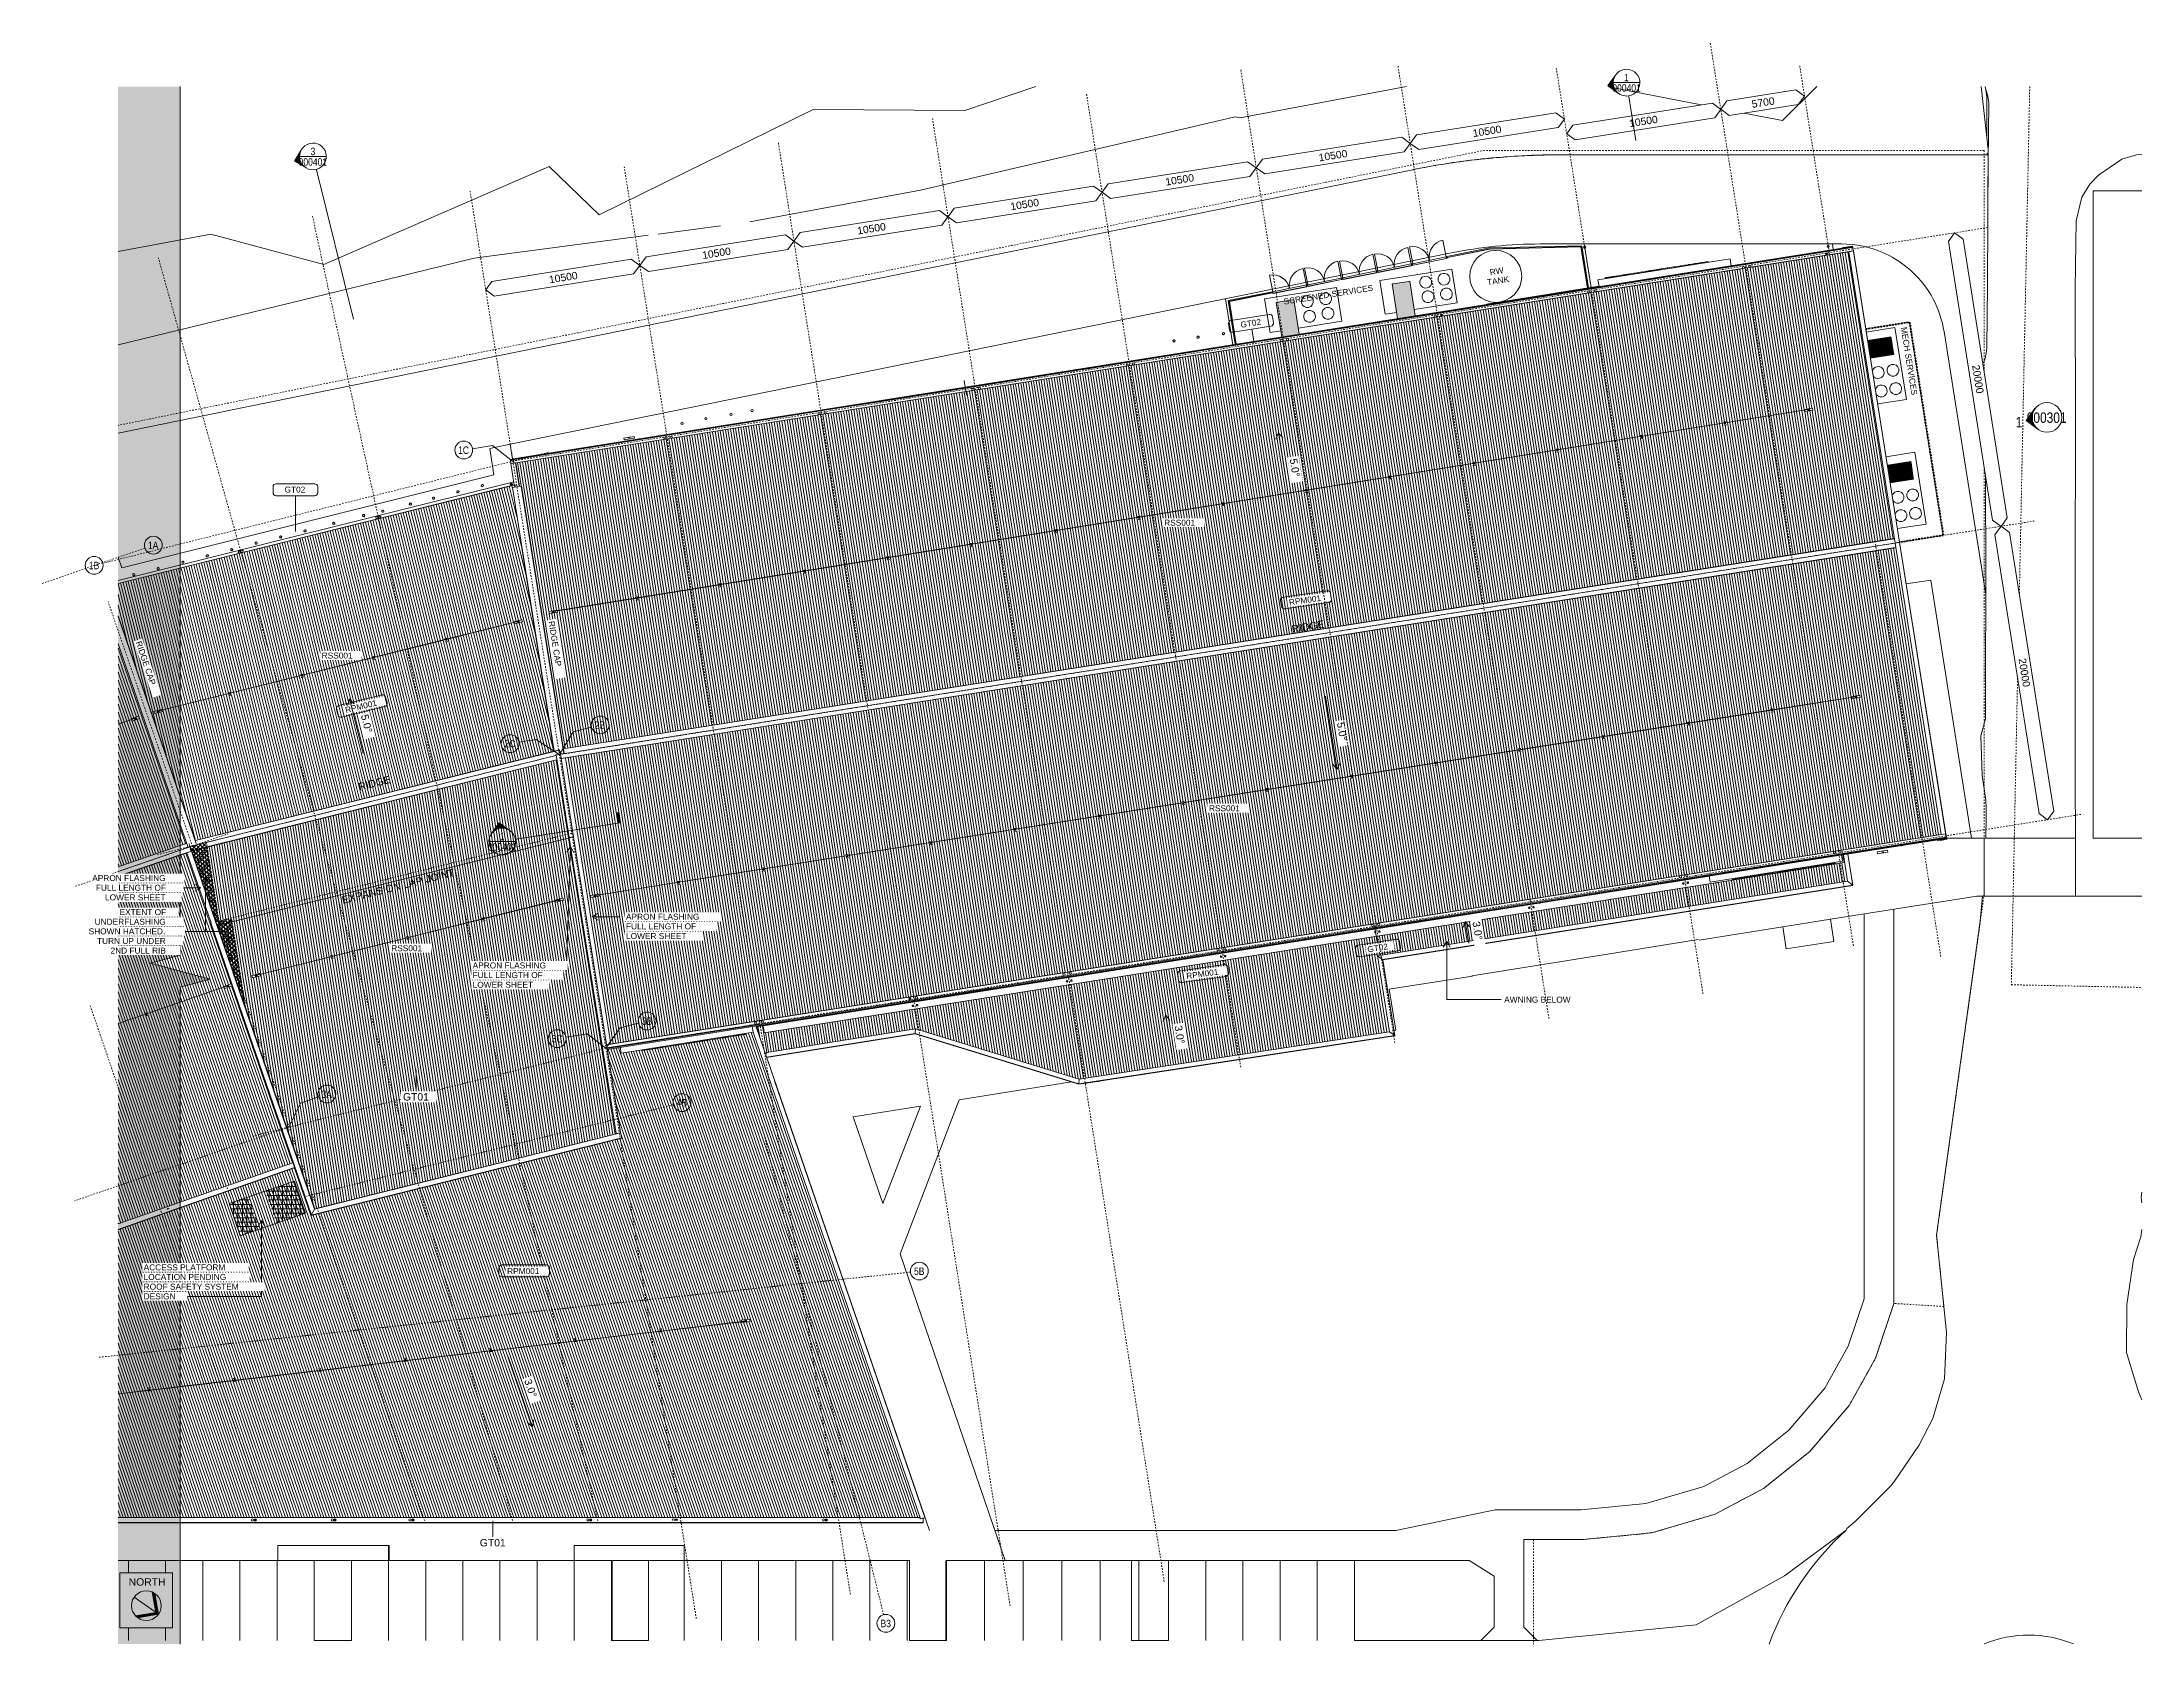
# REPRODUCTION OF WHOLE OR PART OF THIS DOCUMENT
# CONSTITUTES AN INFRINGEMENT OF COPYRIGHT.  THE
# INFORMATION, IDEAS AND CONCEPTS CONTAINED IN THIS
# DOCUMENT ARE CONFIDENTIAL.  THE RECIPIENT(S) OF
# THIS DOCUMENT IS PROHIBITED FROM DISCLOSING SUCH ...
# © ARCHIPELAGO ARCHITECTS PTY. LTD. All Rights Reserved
# Model space of a CAD drawing. Header units: metres. Extents: x -2358 to -2216, y 3959 to 4067.
import ezdxf

# ---------------------------------------------------------------- set-up
doc = ezdxf.new("R2010")
doc.units = ezdxf.units.M
for name, pattern in [('01 Dash', [0.005, 0.003, -0.002]), ('AEC_Dash 3mm', [0.006, 0.003, -0.003]), ('AEC_Double Dash', [0.039, 0.015, -0.004, 0.006, -0.004, 0.006, -0.004]), ('Dash 1', [0.0036, 0.0012, -0.0006, 0.0012, -0.0006]), ('Grid Line', [0.021, 0.012, -0.003, 0.003, -0.003])]:
    doc.linetypes.add(name, pattern=pattern)
for name, color, linetype, lineweight in [('A-ANNO-NOTE', 131, 'Continuous', 5), ('A-AREA', 32, 'AEC_Dash 3mm', 60), ('A-CLNG', 13, 'Continuous', 5), ('A-CLNG-PATT', 13, 'Continuous', 5), ('A-DETL', 90, 'Continuous', 13), ('A-DETL-GENF', 92, 'Continuous', 5), ('A-DETL-THIN', 151, 'Continuous', 5), ('A-DOOR', 31, 'Continuous', 5), ('A-FLOR', 192, 'Continuous', 5), ('A-GENM', 13, 'Continuous', 5), ('A-GENM-IDEN', 13, 'Continuous', 5), ('A-GLAZ-CURT', 52, 'Continuous', 5), ('A-GLAZ-CWMG', 51, 'Continuous', 5), ('A-GLAZ-GRID', 2, 'Continuous', 5), ('A-ROOF', 132, 'Continuous', 5), ('A-ROOF-IDEN', 132, 'Continuous', 5), ('A-ROOF-OTLN', 132, 'Continuous', 5), ('A-ROOF-PATT', 132, 'Continuous', 5), ('A-WALL', 113, 'Continuous', 5), ('C-PRKG', 70, 'Continuous', 5), ('C-PROP-LINE', 91, 'AEC_Double Dash', 13), ('C-TOPO', 7, 'Continuous', 5), ('F-FIRE', 13, 'Continuous', 5), ('G-ANNO-DIMS', 111, 'Continuous', 5), ('G-ANNO-SYMB', 111, 'Continuous', 5), ('G-ANNO-TEXT', 231, 'Continuous', 5), ('P-EQPM', 6, 'Continuous', 5), ('P-SANR-FIXT', 6, 'Continuous', 5), ('Q-SPCQ', 91, 'Continuous', 5), ('Q-SPCQ-IDEN', 132, 'Continuous', 5), ('S-BEAM', 12, 'Continuous', 5), ('S-GRID', 1, 'Continuous', 5), ('S-GRID-IDEN', 1, 'Continuous', 5)]:
    doc.layers.add(name, color=color, linetype=linetype, lineweight=lineweight)
doc.styles.add('Arial', font='arial.ttf', dxfattribs={"height": 0.5})
doc.styles.add('Arial Narrow', font='ARIALN.TTF', dxfattribs={"height": 0.5})
doc.styles.add('Arial Narrow_1', font='ARIALN.TTF', dxfattribs={"height": 0.7})
doc.styles.add('Arial_1', font='arial.ttf', dxfattribs={"height": 0.4})
pattern_1 = [(45, (0, 0), (-0.141421356, 0.141421356), []), (135, (0, 0), (-0.141421356, -0.141421356), [])]

msp = doc.modelspace()

# ---------------------------------------------------------------- texts
at = {"layer": 'A-ANNO-NOTE', "char_height": 0.5, "attachment_point": 1, "style": 'Arial'}
for s, insert, width, rotation in [('10500', (-2250.91, 4061.49), 2.3249, 9.0003), ('5700', (-2242.66, 4062.79), 1.8599, 9.0003), ('10500', (-2261.43, 4060.83), 2.3249, 9.0003), ('10500', (-2271.8, 4059.19), 2.3249, 9.0003), ('10500', (-2282.12, 4057.56), 2.3249, 9.0003), ('10500', (-2292.55, 4055.9), 2.3249, 9.0003), ('10500', (-2302.86, 4054.27), 2.3249, 9.0003), ('10500', (-2313.29, 4052.62), 2.3249, 9.0003), ('10500', (-2323.6, 4050.98), 2.3249, 9.0003), ('20000', (-2227.3, 4045.04), 2.3249, 279.0003), ('20000', (-2224.17, 4025.29), 2.3249, 279.0003)]:
    msp.add_mtext(s, dxfattribs=dict(at, insert=insert, width=width, rotation=rotation))
at = {"layer": 'G-ANNO-SYMB', "attachment_point": 1}
for s, insert, char_height, width, style in [('1', (-2251.21, 4064.59), 0.5, 0.3848, 'Arial Narrow'), ('000401', (-2252, 4063.89), 0.5, 2.3089, 'Arial Narrow'), ('000401', (-2340.41, 4058.91), 0.5, 2.3089, 'Arial Narrow'), ('3', (-2339.61, 4059.62), 0.5, 0.3848, 'Arial Narrow'), ('1', (-2224.86, 4041.5), 0.7, 0.5451, 'Arial Narrow_1'), ('000301', (-2224.11, 4041.8), 0.7, 3.2709, 'Arial Narrow_1'), ('000402', (-2327.67, 4012.81), 0.5, 2.3089, 'Arial Narrow'), ('1', (-2326.87, 4013.51), 0.5, 0.3848, 'Arial Narrow')]:
    msp.add_mtext(s, dxfattribs=dict(at, insert=insert, char_height=char_height, width=width, style=style))
at = {"layer": 'G-ANNO-TEXT', "color": 7, "attachment_point": 1}
for s, insert, char_height, width, rotation, style in [('TANK', (-2260.46, 4050.75), 0.4, 1.8439, 9.0003, 'Arial_1'), ('RW ', (-2260.28, 4051.43), 0.4, 1.3629, 9.0003, 'Arial_1'), ('SCREENED SERVICES ', (-2274.15, 4049.45), 0.4, 7.7443, 9.0003, 'Arial_1'), ('MECH SERVICES ', (-2232.19, 4047.58), 0.4, 5.9165, 279.0003, 'Arial_1'), ('RIDGE', (-2273.62, 4027.46), 0.5, 2.6776, 9.3065, 'Arial'), ('RIDGE', (-2336.44, 4016.83), 0.5, 2.6776, 13.9933, 'Arial'), ('EXPANSION LAP JOINT', (-2337.56, 4009.21), 0.5, 9.4599, 13.9933, 'Arial')]:
    msp.add_mtext(s, dxfattribs=dict(at, insert=insert, char_height=char_height, width=width, rotation=rotation, style=style))
for s, insert, char_height, width, style in [('AWNING BELOW', (-2259.28, 4002.48), 0.4, 5.5637, 'Arial_1'), ('NORTH', (-2351.85, 3963.34), 0.5, 3.0143, 'Arial')]:
    msp.add_mtext(s, dxfattribs=dict(at, insert=insert, char_height=char_height, width=width, style=style))
at = {"layer": 'S-GRID-IDEN', "char_height": 0.5, "attachment_point": 1, "style": 'Arial Narrow'}
for s, insert, width in [('1C', (-2329.68, 4039.51), 0.8819), ('1A', (-2350.55, 4033.11), 0.8498), ('1B', (-2354.53, 4031.75), 0.8498), ('2B', (-2320.48, 4021.01), 0.8498), ('2C', (-2326.55, 4019.76), 0.8819), ('3B', (-2317.31, 4001.08), 0.8498), ('3C', (-2323.38, 3999.9), 0.8819), ('3A', (-2338.87, 3996.17), 0.8498), ('4B', (-2314.97, 3995.59), 0.8498), ('5B', (-2299, 3984.25), 0.8498), ('B3', (-2301.25, 3960.54), 0.8498)]:
    msp.add_mtext(s, dxfattribs=dict(at, insert=insert, width=width))

# ---------------------------------------------------------------- blocks, each defined once
blk = doc.blocks.new('Generic Models 1 - Generic Models 1-392193-ROOF - Part B')
at = {"layer": 'A-GENM'}
for p, q in [((-2219.64, 4056.71), (-2219.64, 4013.14)), ((-2216.36, 4056.71), (-2219.64, 4056.71)), ((-2219.64, 4013.14), (-2216.36, 4013.14))]:
    blk.add_line(p, q, dxfattribs=at)
blk = doc.blocks.new('Hydrant_double6 - Hydrant_double-1019398-ROOF - Part B')
at = {"layer": 'F-FIRE'}
for p, q in [((-2397.51, 3973.38), (-2398.17, 3973.15)), ((-2398.17, 3973.15), (-2398.13, 3973.04)), ((-2398.13, 3973.04), (-2397.47, 3973.27)), ((-2397.47, 3973.27), (-2397.51, 3973.38))]:
    blk.add_line(p, q, dxfattribs=at)
for start, end in [(49.0004, 166.004), (229.0004, 346.004)]:
    blk.add_arc((-2397.82, 3973.21), 0.06, start, end, dxfattribs=at)
blk = doc.blocks.new('Mechanical - Condensers - Mechanical - Condensers-1249279-ROOF - Part B')
at = {"layer": 'A-GENM'}
for points in [[(-2266.45, 4048.12), (-2266.35, 4048.14), (-2266.72, 4050.46), (-2266.82, 4050.45), (-2266.46, 4048.18)], [(-2266.35, 4048.14), (-2265.36, 4048.29), (-2265.73, 4050.62), (-2266.72, 4050.46), (-2266.36, 4048.18)], [(-2265.36, 4048.29), (-2265.26, 4048.31), (-2265.63, 4050.63), (-2265.73, 4050.62), (-2265.37, 4048.33)], [(-2274.25, 4046.89), (-2274.15, 4046.9), (-2274.52, 4049.23), (-2274.62, 4049.21), (-2274.26, 4046.92)], [(-2274.15, 4046.9), (-2273.17, 4047.06), (-2273.53, 4049.38), (-2274.52, 4049.23), (-2274.16, 4046.92)], [(-2273.17, 4047.06), (-2273.07, 4047.07), (-2273.43, 4049.4), (-2273.53, 4049.38), (-2273.17, 4047.08)], [(-2234.81, 4046.55), (-2233.23, 4046.8), (-2233.25, 4046.9), (-2234.82, 4046.64), (-2234.81, 4046.56)], [(-2234.65, 4045.56), (-2233.08, 4045.81), (-2233.23, 4046.8), (-2234.81, 4046.55), (-2234.67, 4045.71)], [(-2234.63, 4045.46), (-2233.06, 4045.71), (-2233.08, 4045.81), (-2234.65, 4045.56), (-2234.63, 4045.46)], [(-2233.48, 4038.15), (-2231.9, 4038.4), (-2231.92, 4038.5), (-2233.49, 4038.25), (-2233.48, 4038.17)], [(-2233.32, 4037.16), (-2231.75, 4037.41), (-2231.9, 4038.4), (-2233.48, 4038.15), (-2233.38, 4037.52)], [(-2233.3, 4037.07), (-2231.73, 4037.31), (-2231.75, 4037.41), (-2233.32, 4037.16), (-2233.3, 4037.07)]]:
    blk.add_hatch(color=256, dxfattribs=at).paths.add_polyline_path(points)
for p, q in [((-2262.81, 4051.44), (-2267.65, 4050.68)), ((-2267.65, 4050.68), (-2267.29, 4048.41)), ((-2266.72, 4050.46), (-2266.82, 4050.45)), ((-2266.82, 4050.45), (-2266.45, 4048.12)), ((-2266.72, 4050.46), (-2265.73, 4050.62)), ((-2265.63, 4050.63), (-2265.73, 4050.62)), ((-2265.26, 4048.31), (-2265.63, 4050.63)), ((-2262.45, 4049.17), (-2262.81, 4051.44)), ((-2270.56, 4050.22), (-2275.4, 4049.45)), ((-2275.4, 4049.45), (-2275.04, 4047.18)), ((-2274.52, 4049.23), (-2274.62, 4049.21)), ((-2274.62, 4049.21), (-2274.25, 4046.89)), ((-2274.52, 4049.23), (-2273.53, 4049.38)), ((-2273.43, 4049.4), (-2273.53, 4049.38)), ((-2273.07, 4047.07), (-2273.43, 4049.4)), ((-2270.2, 4047.94), (-2270.56, 4050.22)), ((-2265.33, 4048.72), (-2262.45, 4049.17)), ((-2273.13, 4047.48), (-2270.2, 4047.94)), ((-2267.29, 4048.41), (-2266.51, 4048.53)), ((-2275.04, 4047.18), (-2274.32, 4047.29)), ((-2232.98, 4047.52), (-2234.91, 4047.21)), ((-2233.25, 4046.9), (-2234.82, 4046.65)), ((-2233.23, 4046.8), (-2233.25, 4046.9)), ((-2233.23, 4046.8), (-2233.08, 4045.81)), ((-2232.21, 4042.68), (-2232.98, 4047.52)), ((-2234.63, 4045.46), (-2233.06, 4045.71)), ((-2233.06, 4045.71), (-2233.08, 4045.81)), ((-2234.14, 4042.37), (-2232.21, 4042.68)), ((-2231.65, 4039.12), (-2233.58, 4038.82)), ((-2230.88, 4034.28), (-2231.65, 4039.12)), ((-2231.92, 4038.5), (-2233.49, 4038.25)), ((-2231.9, 4038.4), (-2231.92, 4038.5)), ((-2231.9, 4038.4), (-2231.75, 4037.41)), ((-2233.3, 4037.07), (-2231.73, 4037.31)), ((-2231.73, 4037.31), (-2231.75, 4037.41)), ((-2232.81, 4033.98), (-2230.88, 4034.28))]:
    blk.add_line(p, q, dxfattribs=at)
for centre, start, end in [((-2264.56, 4050.57), 350.0003, 170.0003), ((-2264.56, 4050.57), 170.0003, 350.0003), ((-2263.33, 4050.77), 170.0003, 350.0003), ((-2263.33, 4050.77), 350.0003, 170.0003), ((-2272.53, 4049.26), 350.0003, 170.0003), ((-2272.53, 4049.26), 170.0003, 350.0003), ((-2271.3, 4049.45), 170.0003, 350.0003), ((-2271.3, 4049.45), 350.0003, 170.0003), ((-2264.41, 4049.59), 170.0003, 350.0003), ((-2264.41, 4049.59), 350.0003, 170.0003), ((-2263.17, 4049.78), 350.0003, 170.0003), ((-2263.17, 4049.78), 170.0003, 350.0003), ((-2272.38, 4048.27), 170.0003, 350.0003), ((-2272.38, 4048.27), 350.0003, 170.0003), ((-2271.14, 4048.47), 350.0003, 170.0003), ((-2271.14, 4048.47), 170.0003, 350.0003), ((-2234.11, 4044.49), 80.0003, 165.3942), ((-2234.11, 4044.49), 260.0003, 80.0003), ((-2233.12, 4044.64), 80.0003, 260.0003), ((-2233.12, 4044.64), 260.0003, 80.0003), ((-2234.11, 4044.49), 212.7138, 260.0003), ((-2233.91, 4043.25), 80.0003, 165.3885), ((-2233.91, 4043.25), 260.0003, 80.0003), ((-2232.93, 4043.41), 80.0003, 260.0003), ((-2232.93, 4043.41), 260.0003, 80.0003), ((-2233.91, 4043.25), 212.7191, 260.0003), ((-2232.78, 4036.09), 80.0003, 165.3339), ((-2232.78, 4036.09), 260.0003, 80.0003), ((-2231.79, 4036.25), 80.0003, 260.0003), ((-2231.79, 4036.25), 260.0003, 80.0003), ((-2232.78, 4036.09), 212.7698, 260.0003), ((-2232.58, 4034.86), 80.0003, 165.3282), ((-2232.58, 4034.86), 260.0003, 80.0003), ((-2231.6, 4035.01), 80.0003, 260.0003), ((-2231.6, 4035.01), 260.0003, 80.0003), ((-2232.58, 4034.86), 212.7751, 260.0003)]:
    blk.add_arc(centre, 0.4, start, end, dxfattribs=at)
blk = doc.blocks.new('Structural Framing 23 - Structural Framing 1-1264781-ROOF - Part B')
at = {"layer": 'S-BEAM'}
for p, q in [((-2257.55, 4008.69), (-2257.55, 4008.68)), ((-2257.42, 4008.71), (-2257.42, 4008.7))]:
    blk.add_line(p, q, dxfattribs=at)
blk = doc.blocks.new('Structural Framing 24 - Structural Framing 1-1264814-ROOF - Part B')
at = {"layer": 'S-BEAM'}
for p, q in [((-2247.18, 4010.33), (-2247.18, 4010.31)), ((-2247.05, 4010.35), (-2247.05, 4010.33))]:
    blk.add_line(p, q, dxfattribs=at)
blk = doc.blocks.new('Downpipe - Straight - 01 - 150D-3252301-ROOF - Part B')
at = {"layer": 'P-SANR-FIXT'}
blk.add_hatch(color=11, dxfattribs=at).paths.add_polyline_path([(-0.04, 0.03), (-0.02, 0.03), (0, 0.04), (0.01, 0.05), (0.03, 0.06), (0.03, 0.08), (0.04, 0.1), (0.03, 0.12), (0.03, 0.14), (0.01, 0.15), (0, 0.16), (-0.02, 0.17), (-0.04, 0.18), (-0.07, 0.17), (-0.08, 0.16), (-0.09, 0.15), (-0.1, 0.14), (-0.11, 0.12), (-0.11, 0.1), (-0.11, 0.08), (-0.1, 0.06), (-0.09, 0.05), (-0.08, 0.04), (-0.06, 0.03)])
for start, end in [(360, 180), (0, 180), (180, 0), (180, 360)]:
    blk.add_arc((-0.04, 0.1), 0.075, start, end, dxfattribs=at)
blk = doc.blocks.new('Downpipe - L Spreader - Default-3252556-ROOF - Part B')
at = {"layer": 'P-SANR-FIXT'}
blk.add_hatch(color=11, dxfattribs=at).paths.add_polyline_path([(-0.07, 0.44), (0.01, 0.46), (0.03, 0.47), (0.03, 0.49), (0.04, 0.51), (0.03, 0.53), (0.03, 0.55), (0.01, 0.56), (0, 0.57), (-0.02, 0.58), (-0.04, 0.59), (-0.06, 0.58), (-0.08, 0.57), (-0.09, 0.56), (-0.1, 0.55), (-0.11, 0.53), (-0.11, 0.51), (-0.11, 0.49), (-0.1, 0.47), (-0.09, 0.46), (-0.08, 0.45)])
for start, end in [(0, 180), (180, 246.1326), (312.1234, 0)]:
    blk.add_arc((-0.04, 0.51), 0.075, start, end, dxfattribs=at)
blk = doc.blocks.new('Downpipe - L Spreader - Default-V1-ROOF - Part B')
at = {"layer": 'P-SANR-FIXT'}
blk.add_hatch(color=11, dxfattribs=at).paths.add_polyline_path([(-0.04, 0.44), (-0.02, 0.44), (0, 0.45), (0.01, 0.46), (0.03, 0.47), (0.03, 0.49), (0.04, 0.51), (0.03, 0.53), (0.03, 0.55), (0.01, 0.56), (0, 0.57), (-0.02, 0.58), (-0.04, 0.59), (-0.06, 0.58), (-0.08, 0.57), (-0.09, 0.56), (-0.1, 0.55), (-0.11, 0.53), (-0.11, 0.51), (-0.11, 0.49), (-0.1, 0.47), (-0.09, 0.46), (-0.08, 0.45), (-0.06, 0.44)])
for start, end in [(0, 180), (180, 0)]:
    blk.add_arc((-0.04, 0.51), 0.075, start, end, dxfattribs=at)
blk = doc.blocks.new('Downpipe - L Spreader - Default-3252573-ROOF - Part B')
at = {"layer": 'P-SANR-FIXT'}
blk.add_hatch(color=11, dxfattribs=at).paths.add_polyline_path([(-0.04, 2.37), (-0.06, 2.37), (-0.08, 2.36), (-0.09, 2.35), (-0.1, 2.34), (-0.11, 2.32), (-0.11, 2.3), (-0.11, 2.28), (-0.1, 2.26), (-0.09, 2.25), (-0.08, 2.24), (-0.06, 2.23), (-0.04, 2.22), (-0.02, 2.23), (0, 2.24), (0.01, 2.25), (0.03, 2.26), (0.03, 2.28), (0.04, 2.3), (0.03, 2.32), (0.03, 2.34), (0.01, 2.35), (0, 2.36), (-0.02, 2.37)])
for start, end in [(0, 180), (180, 0)]:
    blk.add_arc((-0.04, 2.3), 0.075, start, end, dxfattribs=at)
blk = doc.blocks.new('Downpipe - L Spreader - Default-3252574-ROOF - Part B')
at = {"layer": 'P-SANR-FIXT'}
blk.add_hatch(color=11, dxfattribs=at).paths.add_polyline_path([(-0.04, 2.37), (-0.06, 2.37), (-0.08, 2.36), (-0.09, 2.35), (-0.1, 2.34), (-0.11, 2.32), (-0.11, 2.3), (-0.11, 2.28), (-0.1, 2.26), (-0.09, 2.25), (-0.08, 2.24), (-0.06, 2.23), (-0.04, 2.22), (-0.02, 2.23), (0, 2.24), (0.01, 2.25), (0.03, 2.26), (0.03, 2.28), (0.04, 2.3), (0.03, 2.32), (0.03, 2.34), (0.01, 2.35), (0, 2.36), (-0.02, 2.37)])
for start, end in [(0, 180), (180, 0)]:
    blk.add_arc((-0.04, 2.3), 0.075, start, end, dxfattribs=at)
blk = doc.blocks.new('Downpipe - L Spreader - Default-3252575-ROOF - Part B')
at = {"layer": 'P-SANR-FIXT'}
blk.add_hatch(color=11, dxfattribs=at).paths.add_polyline_path([(-0.04, 2.37), (-0.06, 2.37), (-0.08, 2.36), (-0.09, 2.35), (-0.1, 2.34), (-0.11, 2.32), (-0.11, 2.3), (-0.11, 2.28), (-0.1, 2.26), (-0.09, 2.25), (-0.08, 2.24), (-0.06, 2.23), (-0.04, 2.22), (-0.02, 2.23), (0, 2.24), (0.01, 2.25), (0.03, 2.26), (0.03, 2.28), (0.04, 2.3), (0.03, 2.32), (0.03, 2.34), (0.01, 2.35), (0, 2.36), (-0.02, 2.37)])
for start, end in [(0, 180), (180, 0)]:
    blk.add_arc((-0.04, 2.3), 0.075, start, end, dxfattribs=at)
blk = doc.blocks.new('Downpipe - L Spreader - Default-3252576-ROOF - Part B')
at = {"layer": 'P-SANR-FIXT'}
blk.add_hatch(color=11, dxfattribs=at).paths.add_polyline_path([(-0.1, 2.34), (-0.1, 2.34), (-0.11, 2.32), (-0.11, 2.3), (-0.11, 2.28), (-0.1, 2.26), (-0.09, 2.25), (-0.08, 2.24), (-0.06, 2.23), (-0.04, 2.22), (-0.02, 2.23), (0, 2.24), (0.01, 2.25), (0.03, 2.26), (0.03, 2.28), (0.04, 2.3), (0.03, 2.32), (0.02, 2.34), (-0.1, 2.34)])
for start, end in [(143.9261, 180), (180, 0), (0, 33.4447)]:
    blk.add_arc((-0.04, 2.3), 0.075, start, end, dxfattribs=at)
blk = doc.blocks.new('Downpipe - L Spreader - Default-3252577-ROOF - Part B')
at = {"layer": 'P-SANR-FIXT'}
blk.add_hatch(color=11, dxfattribs=at).paths.add_polyline_path([(-0.04, 2.37), (-0.06, 2.37), (-0.08, 2.36), (-0.09, 2.35), (-0.1, 2.34), (-0.11, 2.32), (-0.11, 2.3), (-0.11, 2.28), (-0.1, 2.26), (-0.09, 2.25), (-0.08, 2.24), (-0.06, 2.23), (-0.04, 2.22), (-0.02, 2.23), (0, 2.24), (0.01, 2.25), (0.03, 2.26), (0.03, 2.28), (0.04, 2.3), (0.03, 2.32), (0.03, 2.34), (0.01, 2.35), (0, 2.36), (-0.02, 2.37)])
for start, end in [(0, 180), (180, 0)]:
    blk.add_arc((-0.04, 2.3), 0.075, start, end, dxfattribs=at)
blk = doc.blocks.new('Downpipe - L Spreader - Default-3252582-ROOF - Part B')
at = {"layer": 'P-SANR-FIXT'}
blk.add_hatch(color=11, dxfattribs=at).paths.add_polyline_path([(-0.04, 2.37), (-0.06, 2.37), (-0.08, 2.36), (-0.09, 2.35), (-0.1, 2.34), (-0.11, 2.32), (-0.11, 2.3), (-0.11, 2.28), (-0.1, 2.26), (-0.09, 2.25), (-0.08, 2.24), (-0.06, 2.23), (-0.04, 2.22), (-0.02, 2.23), (0, 2.24), (0.01, 2.25), (0.03, 2.26), (0.03, 2.28), (0.04, 2.3), (0.03, 2.32), (0.03, 2.34), (0.01, 2.35), (0, 2.36), (-0.02, 2.37)])
for start, end in [(0, 180), (180, 0)]:
    blk.add_arc((-0.04, 2.3), 0.075, start, end, dxfattribs=at)
blk = doc.blocks.new('Downpipe - L Spreader - Default-1309623-ROOF - Part B')
at = {"layer": 'P-SANR-FIXT'}
blk.add_hatch(color=11, dxfattribs=at).paths.add_polyline_path([(0, 2.04), (-0.08, 2.04), (-0.08, 2.04), (-0.06, 2.03), (-0.04, 2.02), (-0.02, 2.03), (0, 2.04)])
blk.add_arc((-0.04, 2.1), 0.075, 236.4977, 304.5742, dxfattribs=at)
blk = doc.blocks.new('Downpipe - L Spreader - Default-V2-ROOF - Part B')
at = {"layer": 'P-SANR-FIXT'}
blk.add_hatch(color=11, dxfattribs=at).paths.add_polyline_path([(0.03, 2.09), (-0.11, 2.08), (-0.11, 2.08), (-0.1, 2.06), (-0.09, 2.05), (-0.08, 2.04), (-0.06, 2.03), (-0.04, 2.02), (-0.02, 2.03), (0, 2.04), (0.01, 2.05), (0.03, 2.06), (0.03, 2.08)])
blk.add_arc((-0.04, 2.1), 0.075, 192.6333, 348.5185, dxfattribs=at)
blk = doc.blocks.new('Downpipe - L Spreader - Default-V3-ROOF - Part B')
at = {"layer": 'P-SANR-FIXT'}
for start, end in [(0, 180), (180, 0)]:
    blk.add_arc((-0.04, 0.51), 0.075, start, end, dxfattribs=at)
blk = doc.blocks.new('Downpipe - L Spreader - Default-V4-ROOF - Part B')
at = {"layer": 'P-SANR-FIXT'}
for start, end in [(0, 180), (180, 260.9101), (297.635, 0)]:
    blk.add_arc((-0.04, 0.51), 0.075, start, end, dxfattribs=at)
blk = doc.blocks.new('Downpipe - L Spreader - Default-V5-ROOF - Part B')
at = {"layer": 'P-SANR-FIXT'}
for start, end in [(0, 180), (180, 247.5296), (310.5071, 0)]:
    blk.add_arc((-0.04, 0.51), 0.075, start, end, dxfattribs=at)
blk = doc.blocks.new('Downpipe - L Spreader - Default-V6-ROOF - Part B')
at = {"layer": 'P-SANR-FIXT'}
for start, end in [(0, 180), (180, 246.1326), (312.1234, 0)]:
    blk.add_arc((-0.04, 0.51), 0.075, start, end, dxfattribs=at)
blk = doc.blocks.new('Downpipe - L Spreader - Default-V7-ROOF - Part B')
at = {"layer": 'P-SANR-FIXT'}
for start, end in [(0, 180), (180, 246.1237), (312.1331, 0)]:
    blk.add_arc((-0.04, 0.51), 0.075, start, end, dxfattribs=at)
blk = doc.blocks.new('Downpipe - L Spreader - Default-V8-ROOF - Part B')
at = {"layer": 'P-SANR-FIXT'}
for start, end in [(0, 180), (180, 0)]:
    blk.add_arc((-0.04, 2.3), 0.075, start, end, dxfattribs=at)
blk = doc.blocks.new('Downpipe - L Spreader - Default-V9-ROOF - Part B')
at = {"layer": 'P-SANR-FIXT'}
for start, end in [(0, 180), (180, 0)]:
    blk.add_arc((-0.04, 2.3), 0.075, start, end, dxfattribs=at)
blk = doc.blocks.new('Downpipe - L Spreader - Default-V10-ROOF - Part B')
at = {"layer": 'P-SANR-FIXT'}
for start, end in [(0, 180), (180, 0)]:
    blk.add_arc((-0.04, 2.3), 0.075, start, end, dxfattribs=at)
blk = doc.blocks.new('Downpipe - L Spreader - Default-V11-ROOF - Part B')
at = {"layer": 'P-SANR-FIXT'}
for start, end in [(140.3891, 180), (180, 0), (0, 37.1047)]:
    blk.add_arc((-0.04, 2.3), 0.075, start, end, dxfattribs=at)
blk = doc.blocks.new('Downpipe - L Spreader - Default-V12-ROOF - Part B')
at = {"layer": 'P-SANR-FIXT'}
for start, end in [(0, 180), (180, 0)]:
    blk.add_arc((-0.04, 2.3), 0.075, start, end, dxfattribs=at)
blk = doc.blocks.new('Downpipe - L Spreader - Default-V13-ROOF - Part B')
at = {"layer": 'P-SANR-FIXT'}
for start, end in [(0, 180), (180, 0)]:
    blk.add_arc((-0.04, 2.3), 0.075, start, end, dxfattribs=at)
blk = doc.blocks.new('Hydrant_double13 - Hydrant_double-1552926-ROOF - Part B')
at = {"layer": 'F-FIRE'}
for p, q in [((-2236.27, 4011.77), (-2236.96, 4011.66)), ((-2236.96, 4011.66), (-2236.94, 4011.54)), ((-2236.94, 4011.54), (-2236.25, 4011.65)), ((-2236.25, 4011.65), (-2236.27, 4011.77))]:
    blk.add_line(p, q, dxfattribs=at)
for start, end in [(39.0003, 156.0039), (219.0003, 336.0039)]:
    blk.add_arc((-2236.6, 4011.66), 0.06, start, end, dxfattribs=at)
blk = doc.blocks.new('Bollard_Typical - 150mm Diameter - BOL002 _removable_-1561748-ROOF - Part B')
at = {"layer": 'C-PRKG'}
for start, end in [(360, 180), (180, 0)]:
    blk.add_arc((0.0012, -0.075), 0.075, start, end, dxfattribs=at)
blk = doc.blocks.new('Downpipe - Straight - 01 - 150D-V14-ROOF - Part B')
at = {"layer": 'P-SANR-FIXT'}
for start, end in [(360, 180), (0, 180), (180, 0), (180, 360)]:
    blk.add_arc((-0.04, 0.1), 0.075, start, end, dxfattribs=at)
blk = doc.blocks.new('Downpipe - Straight - 01 - 150D-3252302-ROOF - Part B')
at = {"layer": 'P-SANR-FIXT'}
for start, end in [(360, 180), (0, 180), (180, 360), (180, 0)]:
    blk.add_arc((-0.04, -0.1), 0.075, start, end, dxfattribs=at)
blk = doc.blocks.new('Static Line_Sayfa_Metal Deck_Pan Mount - Up to 15 _ pitch - Max 2 Users-1845519-ROOF - Part B')
at = {"layer": 'Q-SPCQ'}
for p, q in [((-2351.45, 4021.21), (-2352.56, 4020.82)), ((-2352.56, 4020.82), (-2351.45, 4021.2)), ((-2351.16, 4021.35), (-2351.68, 4021.17)), ((-2351.67, 4021.13), (-2351.68, 4021.17)), ((-2351.68, 4021.17), (-2351.68, 4021.17)), ((-2351.63, 4021.03), (-2351.67, 4021.13)), ((-2351.11, 4021.21), (-2351.63, 4021.03)), ((-2351.63, 4021.02), (-2351.63, 4021.03)), ((-2351.47, 4021.2), (-2351.47, 4021.19)), ((-2351.47, 4021.19), (-2351.47, 4021.19)), ((-2351.47, 4021.19), (-2351.46, 4021.19)), ((-2351.46, 4021.19), (-2351.46, 4021.17)), ((-2351.46, 4021.17), (-2351.45, 4021.14)), ((-2351.45, 4021.2), (-2351.45, 4021.2)), ((-2351.45, 4021.2), (-2351.45, 4021.2)), ((-2351.45, 4021.2), (-2351.45, 4021.2)), ((-2351.45, 4021.14), (-2351.45, 4021.14)), ((-2351.44, 4021.21), (-2351.35, 4021.24)), ((-2351.35, 4021.23), (-2351.44, 4021.2)), ((-2351.44, 4021.17), (-2351.44, 4021.17)), ((-2351.44, 4021.14), (-2351.39, 4021.16)), ((-2351.41, 4021.18), (-2351.41, 4021.18)), ((-2351.39, 4021.16), (-2351.33, 4021.18)), ((-2351.38, 4021.19), (-2351.38, 4021.19)), ((-2351.35, 4021.2), (-2351.36, 4021.2)), ((-2351.34, 4021.23), (-2351.34, 4021.24)), ((-2351.34, 4021.23), (-2351.34, 4021.24)), ((-2351.34, 4021.24), (-2351.34, 4021.24)), ((-2351.34, 4021.23), (-2351.34, 4021.23)), ((-2351.33, 4021.21), (-2351.34, 4021.23)), ((-2351.34, 4021.23), (-2351.34, 4021.23)), ((-2351.33, 4021.19), (-2351.33, 4021.21)), ((-2351.33, 4021.19), (-2351.33, 4021.19)), ((-2351.16, 4021.35), (-2351.16, 4021.35)), ((-2351.16, 4021.35), (-2351.11, 4021.21)), ((-2351.11, 4021.21), (-2351.11, 4021.2))]:
    blk.add_line(p, q, dxfattribs=at)
at = {"layer": 'Q-SPCQ', "flags": 128}
for points in [[(-2351.41, 4021.18), (-2351.41, 4021.18), (-2351.41, 4021.18), (-2351.41, 4021.18), (-2351.41, 4021.19), (-2351.41, 4021.19), (-2351.41, 4021.19), (-2351.41, 4021.19), (-2351.41, 4021.19), (-2351.41, 4021.19), (-2351.41, 4021.19), (-2351.41, 4021.19), (-2351.42, 4021.19), (-2351.42, 4021.19), (-2351.42, 4021.19), (-2351.42, 4021.19), (-2351.42, 4021.19), (-2351.42, 4021.19), (-2351.42, 4021.19), (-2351.42, 4021.19), (-2351.42, 4021.19), (-2351.42, 4021.19), (-2351.42, 4021.19), (-2351.42, 4021.19), (-2351.42, 4021.19), (-2351.42, 4021.19), (-2351.42, 4021.19), (-2351.42, 4021.19), (-2351.42, 4021.19), (-2351.42, 4021.19), (-2351.42, 4021.19), (-2351.42, 4021.19), (-2351.42, 4021.19), (-2351.43, 4021.19), (-2351.43, 4021.19), (-2351.43, 4021.19), (-2351.43, 4021.19), (-2351.43, 4021.19), (-2351.43, 4021.19), (-2351.43, 4021.19), (-2351.43, 4021.19), (-2351.43, 4021.19), (-2351.43, 4021.19), (-2351.43, 4021.19), (-2351.43, 4021.19), (-2351.43, 4021.19), (-2351.43, 4021.19), (-2351.43, 4021.19), (-2351.43, 4021.19), (-2351.43, 4021.19), (-2351.43, 4021.19), (-2351.43, 4021.19), (-2351.43, 4021.19), (-2351.43, 4021.19), (-2351.43, 4021.19), (-2351.43, 4021.19), (-2351.44, 4021.19), (-2351.44, 4021.19), (-2351.44, 4021.19), (-2351.44, 4021.18), (-2351.44, 4021.18), (-2351.44, 4021.18), (-2351.44, 4021.18), (-2351.44, 4021.18), (-2351.44, 4021.18), (-2351.44, 4021.18), (-2351.44, 4021.18), (-2351.44, 4021.18), (-2351.44, 4021.18), (-2351.44, 4021.18), (-2351.44, 4021.18), (-2351.44, 4021.18), (-2351.44, 4021.18), (-2351.44, 4021.18), (-2351.44, 4021.18), (-2351.44, 4021.18), (-2351.44, 4021.18), (-2351.44, 4021.18), (-2351.44, 4021.18), (-2351.44, 4021.17)], [(-2351.36, 4021.2), (-2351.36, 4021.2), (-2351.36, 4021.2), (-2351.36, 4021.2), (-2351.36, 4021.2), (-2351.36, 4021.21), (-2351.36, 4021.21), (-2351.36, 4021.21), (-2351.36, 4021.21), (-2351.36, 4021.21), (-2351.36, 4021.21), (-2351.36, 4021.21), (-2351.36, 4021.21), (-2351.36, 4021.21), (-2351.36, 4021.21), (-2351.36, 4021.21), (-2351.36, 4021.21), (-2351.36, 4021.21), (-2351.36, 4021.21), (-2351.36, 4021.21), (-2351.36, 4021.21), (-2351.36, 4021.21), (-2351.36, 4021.21), (-2351.36, 4021.21), (-2351.36, 4021.21), (-2351.36, 4021.21), (-2351.36, 4021.21), (-2351.37, 4021.21), (-2351.37, 4021.21), (-2351.37, 4021.21), (-2351.37, 4021.21), (-2351.37, 4021.21), (-2351.37, 4021.21), (-2351.37, 4021.21), (-2351.37, 4021.21), (-2351.37, 4021.21), (-2351.37, 4021.21), (-2351.37, 4021.21), (-2351.37, 4021.21), (-2351.37, 4021.21), (-2351.37, 4021.21), (-2351.37, 4021.21), (-2351.37, 4021.21), (-2351.37, 4021.21), (-2351.37, 4021.21), (-2351.37, 4021.21), (-2351.37, 4021.21), (-2351.38, 4021.21), (-2351.38, 4021.21), (-2351.38, 4021.21), (-2351.38, 4021.21), (-2351.38, 4021.21), (-2351.38, 4021.21), (-2351.38, 4021.21), (-2351.38, 4021.21), (-2351.38, 4021.21), (-2351.38, 4021.21), (-2351.38, 4021.21), (-2351.38, 4021.2), (-2351.38, 4021.2), (-2351.38, 4021.2), (-2351.38, 4021.2), (-2351.38, 4021.2), (-2351.38, 4021.2), (-2351.38, 4021.2), (-2351.38, 4021.2), (-2351.38, 4021.2), (-2351.38, 4021.2), (-2351.38, 4021.2), (-2351.38, 4021.2), (-2351.38, 4021.2), (-2351.38, 4021.2), (-2351.38, 4021.2), (-2351.38, 4021.2), (-2351.38, 4021.2), (-2351.38, 4021.2), (-2351.38, 4021.2), (-2351.38, 4021.2), (-2351.38, 4021.19), (-2351.38, 4021.19)]]:
    blk.add_lwpolyline(points, dxfattribs=at)
at = {"layer": 'Q-SPCQ'}
for centre, major_axis, ratio, start_param, end_param in [((-2351.45, 4021.21), (0.0165, 0.0057), 0.087156, 1.117011, 2.88852), ((-2351.45, 4021.2), (0.0165, 0.0057), 0.087156, 1.117011, 2.88852), ((-2351.45, 4021.2), (0.00709, 0.00244), 0.087156, 2.879793, 3.141593), ((-2351.45, 4021.2), (0.00709, 0.00244), 0.087156, 1.308997, 2.617994), ((-2351.45, 4021.2), (0.00709, 0.00244), 0.087156, 3.141593, 6.283185), ((-2351.45, 4021.21), (0.00709, 0.00244), 0.087156, 1.832596, 2.879793), ((-2351.45, 4021.21), (0.00709, 0.00244), 0.087156, 0.261799, 0.785398), ((-2351.45, 4021.21), (0.00709, 0.00244), 0.087156, 5.497787, 6.021386), ((-2351.45, 4021.2), (0.00709, 0.00244), 0.087156, 0, 1.047198), ((-2351.44, 4021.14), (0.00473, 0.00163), 0.996195, 3.141593, 4.712389), ((-2351.42, 4021.18), (0.0123, 0.0042), 0.996195, 0, 3.141593), ((-2351.42, 4021.18), (0.0123, 0.0042), 0.996195, 3.141593, 6.283185), ((-2351.37, 4021.2), (0.0123, 0.0042), 0.996195, 0, 3.141593), ((-2351.37, 4021.2), (0.0123, 0.0042), 0.996195, 3.141593, 6.283185), ((-2351.36, 4021.23), (0.0165, 0.0057), 0.087156, 0, 1.117011), ((-2351.36, 4021.23), (0.0165, 0.0057), 0.087156, 0, 1.117011), ((-2351.33, 4021.18), (0.00473, 0.00163), 0.996195, 4.712389, 6.283185)]:
    blk.add_ellipse(centre, major_axis=major_axis, ratio=ratio, start_param=start_param, end_param=end_param, dxfattribs=at)
blk = doc.blocks.new('Static Line_Sayfa_Metal Deck_Pan Mount - Up to 15 _ pitch - Max 2 Users-1845874-ROOF - Part B')
at = {"layer": 'Q-SPCQ'}
for p, q in [((-2345.22, 4003.21), (-2348.38, 4002.12)), ((-2348.38, 4002.11), (-2345.22, 4003.2)), ((-2344.95, 4003.35), (-2345.45, 4003.17)), ((-2345.45, 4003.17), (-2345.45, 4003.18)), ((-2345.44, 4003.13), (-2345.45, 4003.17)), ((-2345.4, 4003.04), (-2345.43, 4003.12)), ((-2344.9, 4003.21), (-2345.4, 4003.04)), ((-2345.4, 4003.03), (-2345.4, 4003.04)), ((-2345.11, 4003.24), (-2345.24, 4003.2)), ((-2345.24, 4003.2), (-2345.24, 4003.2)), ((-2345.23, 4003.19), (-2345.23, 4003.17)), ((-2345.23, 4003.17), (-2345.22, 4003.15)), ((-2345.22, 4003.21), (-2345.22, 4003.21)), ((-2345.22, 4003.2), (-2345.22, 4003.21)), ((-2345.22, 4003.2), (-2345.22, 4003.2)), ((-2345.22, 4003.15), (-2345.22, 4003.15)), ((-2345.12, 4003.24), (-2345.21, 4003.2)), ((-2345.21, 4003.21), (-2345.12, 4003.24)), ((-2345.21, 4003.18), (-2345.21, 4003.18)), ((-2345.21, 4003.15), (-2345.16, 4003.17)), ((-2345.18, 4003.19), (-2345.18, 4003.19)), ((-2345.16, 4003.17), (-2345.1, 4003.19)), ((-2345.15, 4003.2), (-2345.15, 4003.2)), ((-2345.12, 4003.21), (-2345.13, 4003.21)), ((-2345.11, 4003.24), (-2345.11, 4003.24)), ((-2345.11, 4003.24), (-2345.11, 4003.24)), ((-2345.1, 4003.22), (-2345.11, 4003.24)), ((-2345.11, 4003.24), (-2345.11, 4003.24)), ((-2345.11, 4003.24), (-2345.11, 4003.24)), ((-2345.11, 4003.24), (-2345.11, 4003.24)), ((-2345.1, 4003.19), (-2345.1, 4003.22)), ((-2352.56, 4000.67), (-2350.65, 4001.33)), ((-2350.65, 4001.33), (-2352.56, 4000.67)), ((-2350.75, 4001.37), (-2350.59, 4001.42)), ((-2350.59, 4001.42), (-2350.75, 4001.37)), ((-2350.75, 4001.37), (-2350.75, 4001.37)), ((-2350.75, 4001.37), (-2350.75, 4001.37)), ((-2350.71, 4001.31), (-2350.72, 4001.31)), ((-2350.72, 4001.31), (-2350.72, 4001.31)), ((-2350.71, 4001.31), (-2350.72, 4001.31)), ((-2350.59, 4001.36), (-2350.71, 4001.32)), ((-2350.71, 4001.3), (-2350.59, 4001.34)), ((-2350.71, 4001.3), (-2350.71, 4001.31)), ((-2350.71, 4001.3), (-2350.71, 4001.3)), ((-2350.61, 4001.35), (-2350.69, 4001.32)), ((-2350.69, 4001.32), (-2350.69, 4001.32)), ((-2350.69, 4001.32), (-2350.69, 4001.32)), ((-2350.68, 4001.18), (-2350.69, 4001.18)), ((-2350.67, 4001.27), (-2350.68, 4001.31)), ((-2350.53, 4001.23), (-2350.68, 4001.18)), ((-2350.67, 4001.27), (-2350.67, 4001.27)), ((-2350.66, 4001.29), (-2350.66, 4001.29)), ((-2348.38, 4002.12), (-2350.65, 4001.33)), ((-2350.65, 4001.33), (-2348.38, 4002.11)), ((-2350.65, 4001.29), (-2350.65, 4001.29)), ((-2350.65, 4001.29), (-2350.65, 4001.29)), ((-2350.65, 4001.26), (-2350.6, 4001.28)), ((-2350.63, 4001.3), (-2350.63, 4001.3)), ((-2350.63, 4001.3), (-2350.63, 4001.3)), ((-2350.62, 4001.3), (-2350.62, 4001.31)), ((-2350.61, 4001.35), (-2350.61, 4001.35)), ((-2350.61, 4001.35), (-2350.61, 4001.35)), ((-2350.61, 4001.34), (-2350.59, 4001.3)), ((-2350.59, 4001.42), (-2350.59, 4001.42)), ((-2350.59, 4001.42), (-2350.59, 4001.42)), ((-2350.58, 4001.36), (-2350.59, 4001.36)), ((-2350.58, 4001.36), (-2350.58, 4001.35)), ((-2350.58, 4001.36), (-2350.58, 4001.36)), ((-2350.58, 4001.35), (-2350.58, 4001.35)), ((-2350.58, 4001.35), (-2350.58, 4001.35)), ((-2350.52, 4001.23), (-2350.53, 4001.23))]:
    blk.add_line(p, q, dxfattribs=at)
at = {"layer": 'Q-SPCQ', "flags": 128}
for points in [[(-2345.21, 4003.18), (-2345.21, 4003.18), (-2345.21, 4003.18), (-2345.21, 4003.18), (-2345.21, 4003.18), (-2345.21, 4003.18), (-2345.2, 4003.18), (-2345.2, 4003.18), (-2345.2, 4003.18), (-2345.2, 4003.18), (-2345.2, 4003.18), (-2345.2, 4003.18), (-2345.2, 4003.18), (-2345.2, 4003.17), (-2345.2, 4003.17), (-2345.2, 4003.17), (-2345.2, 4003.17), (-2345.2, 4003.17), (-2345.2, 4003.17), (-2345.2, 4003.17), (-2345.2, 4003.17), (-2345.2, 4003.17), (-2345.2, 4003.17), (-2345.2, 4003.17), (-2345.2, 4003.17), (-2345.2, 4003.17), (-2345.2, 4003.17), (-2345.2, 4003.17), (-2345.2, 4003.17), (-2345.19, 4003.17), (-2345.19, 4003.17), (-2345.19, 4003.17), (-2345.19, 4003.17), (-2345.19, 4003.17), (-2345.19, 4003.17), (-2345.19, 4003.17), (-2345.19, 4003.17), (-2345.19, 4003.17), (-2345.19, 4003.17), (-2345.19, 4003.17), (-2345.19, 4003.17), (-2345.19, 4003.17), (-2345.19, 4003.17), (-2345.19, 4003.17), (-2345.19, 4003.17), (-2345.19, 4003.17), (-2345.19, 4003.17), (-2345.19, 4003.17), (-2345.19, 4003.17), (-2345.19, 4003.17), (-2345.18, 4003.18), (-2345.18, 4003.18), (-2345.18, 4003.18), (-2345.18, 4003.18), (-2345.18, 4003.18), (-2345.18, 4003.18), (-2345.18, 4003.18), (-2345.18, 4003.18), (-2345.18, 4003.18), (-2345.18, 4003.18), (-2345.18, 4003.18), (-2345.18, 4003.18), (-2345.18, 4003.18), (-2345.18, 4003.18), (-2345.18, 4003.18), (-2345.18, 4003.18), (-2345.18, 4003.18), (-2345.18, 4003.18), (-2345.18, 4003.18), (-2345.18, 4003.18), (-2345.18, 4003.18), (-2345.18, 4003.19), (-2345.18, 4003.19), (-2345.18, 4003.19), (-2345.18, 4003.19), (-2345.18, 4003.19), (-2345.18, 4003.19), (-2345.18, 4003.19), (-2345.18, 4003.19), (-2345.18, 4003.19)], [(-2345.15, 4003.2), (-2345.15, 4003.2), (-2345.15, 4003.2), (-2345.15, 4003.2), (-2345.15, 4003.2), (-2345.15, 4003.2), (-2345.15, 4003.2), (-2345.15, 4003.2), (-2345.15, 4003.2), (-2345.15, 4003.2), (-2345.15, 4003.2), (-2345.15, 4003.2), (-2345.15, 4003.19), (-2345.15, 4003.19), (-2345.15, 4003.19), (-2345.14, 4003.19), (-2345.14, 4003.19), (-2345.14, 4003.19), (-2345.14, 4003.19), (-2345.14, 4003.19), (-2345.14, 4003.19), (-2345.14, 4003.19), (-2345.14, 4003.19), (-2345.14, 4003.19), (-2345.14, 4003.19), (-2345.14, 4003.19), (-2345.14, 4003.19), (-2345.14, 4003.19), (-2345.14, 4003.19), (-2345.14, 4003.19), (-2345.14, 4003.19), (-2345.14, 4003.19), (-2345.14, 4003.19), (-2345.14, 4003.19), (-2345.14, 4003.19), (-2345.14, 4003.19), (-2345.13, 4003.19), (-2345.13, 4003.19), (-2345.13, 4003.19), (-2345.13, 4003.19), (-2345.13, 4003.19), (-2345.13, 4003.19), (-2345.13, 4003.19), (-2345.13, 4003.19), (-2345.13, 4003.19), (-2345.13, 4003.19), (-2345.13, 4003.19), (-2345.13, 4003.19), (-2345.13, 4003.19), (-2345.13, 4003.19), (-2345.13, 4003.19), (-2345.13, 4003.2), (-2345.13, 4003.2), (-2345.13, 4003.2), (-2345.13, 4003.2), (-2345.13, 4003.2), (-2345.13, 4003.2), (-2345.13, 4003.2), (-2345.13, 4003.2), (-2345.13, 4003.2), (-2345.13, 4003.2), (-2345.13, 4003.2), (-2345.12, 4003.2), (-2345.12, 4003.2), (-2345.12, 4003.2), (-2345.12, 4003.2), (-2345.12, 4003.2), (-2345.12, 4003.2), (-2345.12, 4003.2), (-2345.12, 4003.2), (-2345.12, 4003.2), (-2345.12, 4003.2), (-2345.12, 4003.21), (-2345.12, 4003.21), (-2345.12, 4003.21), (-2345.12, 4003.21), (-2345.12, 4003.21), (-2345.12, 4003.21), (-2345.12, 4003.21), (-2345.12, 4003.21)], [(-2350.71, 4001.31), (-2350.71, 4001.31), (-2350.71, 4001.32), (-2350.71, 4001.32), (-2350.71, 4001.32), (-2350.71, 4001.32), (-2350.71, 4001.32)], [(-2350.71, 4001.3), (-2350.71, 4001.3), (-2350.71, 4001.3), (-2350.71, 4001.3), (-2350.71, 4001.3), (-2350.71, 4001.3), (-2350.71, 4001.3)], [(-2350.65, 4001.29), (-2350.65, 4001.29), (-2350.65, 4001.29), (-2350.65, 4001.29), (-2350.65, 4001.29), (-2350.65, 4001.29), (-2350.65, 4001.29), (-2350.65, 4001.29), (-2350.65, 4001.29), (-2350.65, 4001.29), (-2350.65, 4001.29), (-2350.65, 4001.29), (-2350.64, 4001.29), (-2350.64, 4001.29), (-2350.64, 4001.29), (-2350.64, 4001.29), (-2350.64, 4001.29), (-2350.64, 4001.29), (-2350.64, 4001.29), (-2350.64, 4001.29), (-2350.64, 4001.29), (-2350.64, 4001.29), (-2350.64, 4001.29), (-2350.64, 4001.29), (-2350.64, 4001.29), (-2350.64, 4001.29), (-2350.64, 4001.29), (-2350.64, 4001.29), (-2350.64, 4001.29), (-2350.64, 4001.29), (-2350.64, 4001.29), (-2350.64, 4001.29), (-2350.64, 4001.29), (-2350.64, 4001.29), (-2350.64, 4001.29), (-2350.63, 4001.29), (-2350.63, 4001.29), (-2350.63, 4001.29), (-2350.63, 4001.29), (-2350.63, 4001.29), (-2350.63, 4001.29)], [(-2350.65, 4001.29), (-2350.65, 4001.29), (-2350.65, 4001.29), (-2350.65, 4001.29), (-2350.65, 4001.29), (-2350.64, 4001.29), (-2350.64, 4001.29), (-2350.64, 4001.29), (-2350.64, 4001.29), (-2350.64, 4001.29), (-2350.64, 4001.29), (-2350.64, 4001.29), (-2350.64, 4001.29), (-2350.64, 4001.29), (-2350.64, 4001.29), (-2350.64, 4001.29), (-2350.64, 4001.29), (-2350.64, 4001.29), (-2350.64, 4001.29), (-2350.64, 4001.29), (-2350.64, 4001.29), (-2350.64, 4001.29), (-2350.64, 4001.29), (-2350.64, 4001.29), (-2350.64, 4001.29), (-2350.64, 4001.29), (-2350.64, 4001.29), (-2350.64, 4001.29), (-2350.64, 4001.29), (-2350.64, 4001.29), (-2350.64, 4001.29), (-2350.64, 4001.29), (-2350.64, 4001.29), (-2350.64, 4001.29), (-2350.64, 4001.29), (-2350.63, 4001.29), (-2350.63, 4001.29), (-2350.63, 4001.29), (-2350.63, 4001.29), (-2350.63, 4001.29), (-2350.63, 4001.29)], [(-2350.63, 4001.29), (-2350.63, 4001.29), (-2350.63, 4001.29), (-2350.63, 4001.29), (-2350.63, 4001.29), (-2350.63, 4001.29), (-2350.63, 4001.29), (-2350.63, 4001.29), (-2350.63, 4001.29), (-2350.63, 4001.29), (-2350.63, 4001.29), (-2350.63, 4001.29), (-2350.63, 4001.29), (-2350.63, 4001.29), (-2350.63, 4001.29), (-2350.63, 4001.29), (-2350.63, 4001.29), (-2350.63, 4001.29), (-2350.63, 4001.29), (-2350.63, 4001.29), (-2350.63, 4001.29), (-2350.63, 4001.29), (-2350.63, 4001.29), (-2350.63, 4001.29), (-2350.63, 4001.29), (-2350.63, 4001.3), (-2350.63, 4001.3), (-2350.63, 4001.3), (-2350.63, 4001.3), (-2350.63, 4001.3), (-2350.63, 4001.3), (-2350.63, 4001.3), (-2350.63, 4001.3), (-2350.63, 4001.3), (-2350.63, 4001.3), (-2350.63, 4001.3), (-2350.63, 4001.3), (-2350.63, 4001.3), (-2350.63, 4001.3), (-2350.63, 4001.3), (-2350.63, 4001.3)], [(-2350.63, 4001.29), (-2350.63, 4001.29), (-2350.63, 4001.29), (-2350.63, 4001.29), (-2350.63, 4001.29), (-2350.63, 4001.29), (-2350.63, 4001.29), (-2350.63, 4001.29), (-2350.63, 4001.29), (-2350.63, 4001.29), (-2350.63, 4001.29), (-2350.63, 4001.29), (-2350.63, 4001.29), (-2350.63, 4001.29), (-2350.63, 4001.29), (-2350.63, 4001.29), (-2350.63, 4001.29), (-2350.63, 4001.29), (-2350.63, 4001.29), (-2350.63, 4001.29), (-2350.63, 4001.29), (-2350.63, 4001.29), (-2350.63, 4001.29), (-2350.63, 4001.29), (-2350.63, 4001.29), (-2350.63, 4001.3), (-2350.63, 4001.3), (-2350.63, 4001.3), (-2350.63, 4001.3), (-2350.63, 4001.3), (-2350.63, 4001.3), (-2350.63, 4001.3), (-2350.63, 4001.3), (-2350.63, 4001.3), (-2350.63, 4001.3), (-2350.63, 4001.3), (-2350.63, 4001.3), (-2350.63, 4001.3), (-2350.63, 4001.3), (-2350.63, 4001.3), (-2350.63, 4001.3)], [(-2350.59, 4001.36), (-2350.59, 4001.36), (-2350.59, 4001.36), (-2350.59, 4001.36), (-2350.59, 4001.36), (-2350.59, 4001.36), (-2350.59, 4001.36)], [(-2350.58, 4001.35), (-2350.58, 4001.35), (-2350.58, 4001.35), (-2350.58, 4001.35), (-2350.58, 4001.34), (-2350.59, 4001.34), (-2350.59, 4001.34)]]:
    blk.add_lwpolyline(points, dxfattribs=at)
at = {"layer": 'Q-SPCQ'}
for centre, major_axis, ratio, start_param, end_param in [((-2345.22, 4003.2), (0.00709, 0.00244), 0.087156, 0.000001, 3.141593), ((-2345.22, 4003.2), (0.0165, 0.0057), 0.087156, 3.394666, 5.166175), ((-2345.22, 4003.2), (0.0165, 0.0057), 0.087156, 3.394666, 5.166175), ((-2345.22, 4003.2), (0.00709, 0.00244), 0.087156, 3.141593, 4.71239), ((-2345.22, 4003.2), (0.00709, 0.00244), 0.087156, 4.974189, 6.283185), ((-2345.22, 4003.2), (0.00709, 0.00244), 0.087156, 3.665192, 4.45059), ((-2345.21, 4003.15), (0.00473, 0.00163), 0.996195, 3.141593, 4.712382), ((-2345.19, 4003.19), (0.0123, 0.0042), 0.996195, 0, 3.141586), ((-2345.22, 4003.2), (0.00709, 0.00244), 0.087156, 5.235988, 5.759587), ((-2345.22, 4003.2), (0.00709, 0.00244), 0.087156, 0.523599, 1.047198), ((-2345.19, 4003.19), (0.0123, 0.0042), 0.996195, 3.141593, 6.283178), ((-2345.14, 4003.21), (0.0123, 0.0042), 0.996195, 0, 3.141586), ((-2345.14, 4003.21), (0.0123, 0.0042), 0.996195, 3.141593, 6.283178), ((-2345.13, 4003.23), (0.0165, 0.0057), 0.087156, 5.166175, 6.283185), ((-2345.13, 4003.24), (0.0165, 0.0057), 0.087156, 5.166175, 6.283185), ((-2345.1, 4003.19), (0.00473, 0.00163), 0.996195, 4.712382, 6.283178), ((-2350.75, 4001.37), (0.000946, 0.000326), 0.087156, 3.393753, 4.71239), ((-2350.75, 4001.37), (0.000946, 0.000326), 0.087156, 4.492617, 4.71239), ((-2350.75, 4001.37), (0.000946, 0.000326), 0.087156, 3.393753, 3.833298), ((-2350.75, 4001.3), (0.0662, 0.0228), 0.087156, 0.229392, 0.458783), ((-2350.68, 4001.18), (0.000946, 0.000326), 0.087156, 3.393753, 4.71239), ((-2350.66, 4001.28), (0.0142, 0.0049), 0.996195, 3.141593, 4.712382), ((-2350.66, 4001.28), (0.0142, 0.0049), 0.996195, 3.403385, 4.14751), ((-2350.64, 4001.3), (0.0188, 0.0065), 0.996195, 1.570789, 3.141586), ((-2350.64, 4001.3), (0.0188, 0.0065), 0.996195, 1.570789, 3.141586), ((-2350.64, 4001.3), (0.0188, 0.0065), 0.996195, 3.141593, 4.712382), ((-2350.64, 4001.3), (0.0111, 0.0038), 0.996195, 1.570789, 3.141586), ((-2350.64, 4001.3), (0.0111, 0.0038), 0.996195, 3.141593, 4.712382), ((-2350.64, 4001.3), (0.0188, 0.0065), 0.996195, 0, 1.570789), ((-2350.64, 4001.3), (0.0188, 0.0065), 0.996195, 0, 1.570789), ((-2350.64, 4001.3), (0.0111, 0.0038), 0.996195, 0, 1.570789), ((-2350.64, 4001.3), (0.0188, 0.0065), 0.996195, 4.712382, 6.283178), ((-2350.64, 4001.3), (0.0111, 0.0038), 0.996195, 4.712382, 6.283178), ((-2350.55, 4001.37), (0.0662, 0.0228), 0.087156, 2.68281, 2.912202), ((-2350.61, 4001.29), (0.0142, 0.0049), 0.996195, 4.712382, 6.283178), ((-2350.59, 4001.42), (0.000946, 0.000326), 0.087156, 4.71239, 6.031026), ((-2350.59, 4001.42), (0.000946, 0.000326), 0.087156, 5.591481, 6.031026), ((-2350.59, 4001.42), (0.000946, 0.000326), 0.087156, 4.71239, 4.932162), ((-2350.61, 4001.29), (0.0142, 0.0049), 0.996195, 5.573722, 5.954159), ((-2350.53, 4001.23), (0.000946, 0.000326), 0.087156, 4.71239, 6.031026)]:
    blk.add_ellipse(centre, major_axis=major_axis, ratio=ratio, start_param=start_param, end_param=end_param, dxfattribs=at)
blk = doc.blocks.new('Static Line_Sayfa_Metal Deck_Pan Mount - Up to 15 _ pitch - Max 2 Users-1846359-ROOF - Part B')
at = {"layer": 'Q-SPCQ'}
for p, q in [((-2325.38, 4027.85), (-2325.92, 4027.71)), ((-2325.38, 4027.85), (-2325.38, 4027.85)), ((-2325.38, 4027.85), (-2325.35, 4027.71)), ((-2330.49, 4026.54), (-2345.03, 4022.91)), ((-2345.03, 4022.91), (-2330.49, 4026.53)), ((-2330.59, 4026.56), (-2330.58, 4026.57)), ((-2330.58, 4026.57), (-2330.42, 4026.61)), ((-2330.55, 4026.52), (-2330.56, 4026.52)), ((-2330.56, 4026.52), (-2330.56, 4026.52)), ((-2330.56, 4026.51), (-2330.56, 4026.52)), ((-2330.56, 4026.51), (-2330.55, 4026.51)), ((-2330.43, 4026.56), (-2330.55, 4026.53)), ((-2330.55, 4026.51), (-2330.43, 4026.54)), ((-2330.52, 4026.51), (-2330.53, 4026.52)), ((-2330.53, 4026.52), (-2330.53, 4026.52)), ((-2330.53, 4026.52), (-2330.53, 4026.52)), ((-2330.53, 4026.37), (-2330.37, 4026.41)), ((-2330.37, 4026.41), (-2330.53, 4026.37)), ((-2330.51, 4026.47), (-2330.52, 4026.51)), ((-2330.51, 4026.47), (-2330.51, 4026.46)), ((-2330.5, 4026.48), (-2330.5, 4026.48)), ((-2330.49, 4026.53), (-2325.69, 4027.73)), ((-2325.69, 4027.73), (-2330.49, 4026.54)), ((-2330.49, 4026.49), (-2330.49, 4026.49)), ((-2330.49, 4026.49), (-2330.49, 4026.49)), ((-2330.49, 4026.45), (-2330.45, 4026.47)), ((-2330.49, 4026.45), (-2330.45, 4026.47)), ((-2330.47, 4026.49), (-2330.47, 4026.49)), ((-2330.47, 4026.49), (-2330.47, 4026.49)), ((-2330.46, 4026.49), (-2330.46, 4026.49)), ((-2330.45, 4026.54), (-2330.45, 4026.54)), ((-2330.45, 4026.54), (-2330.45, 4026.54)), ((-2330.45, 4026.54), (-2330.45, 4026.53)), ((-2330.45, 4026.53), (-2330.44, 4026.48)), ((-2330.44, 4026.48), (-2330.44, 4026.48)), ((-2330.42, 4026.56), (-2330.43, 4026.56)), ((-2330.42, 4026.61), (-2330.42, 4026.61)), ((-2330.42, 4026.56), (-2330.42, 4026.55)), ((-2330.42, 4026.54), (-2330.42, 4026.55)), ((-2330.42, 4026.55), (-2330.42, 4026.55)), ((-2330.37, 4026.41), (-2330.37, 4026.41)), ((-2330.37, 4026.41), (-2330.37, 4026.41)), ((-2325.92, 4027.71), (-2325.92, 4027.72)), ((-2325.91, 4027.68), (-2325.92, 4027.71)), ((-2325.88, 4027.57), (-2325.91, 4027.67)), ((-2325.35, 4027.71), (-2325.88, 4027.57)), ((-2325.88, 4027.57), (-2325.88, 4027.57)), ((-2325.71, 4027.73), (-2325.7, 4027.72)), ((-2325.7, 4027.72), (-2325.7, 4027.72)), ((-2325.7, 4027.71), (-2325.7, 4027.69)), ((-2325.7, 4027.72), (-2325.7, 4027.71)), ((-2325.7, 4027.69), (-2325.69, 4027.67)), ((-2325.69, 4027.73), (-2325.69, 4027.73)), ((-2325.69, 4027.73), (-2325.69, 4027.73)), ((-2325.69, 4027.67), (-2325.69, 4027.67)), ((-2325.59, 4027.75), (-2325.68, 4027.73)), ((-2325.68, 4027.73), (-2325.59, 4027.75)), ((-2325.68, 4027.7), (-2325.68, 4027.7)), ((-2325.68, 4027.67), (-2325.63, 4027.68)), ((-2325.65, 4027.71), (-2325.65, 4027.71)), ((-2325.63, 4027.68), (-2325.57, 4027.7)), ((-2325.62, 4027.71), (-2325.62, 4027.71)), ((-2325.59, 4027.72), (-2325.59, 4027.72)), ((-2325.58, 4027.75), (-2325.58, 4027.75)), ((-2325.58, 4027.75), (-2325.58, 4027.75)), ((-2325.57, 4027.73), (-2325.58, 4027.75)), ((-2325.58, 4027.75), (-2325.58, 4027.75)), ((-2325.58, 4027.75), (-2325.58, 4027.75)), ((-2325.58, 4027.75), (-2325.58, 4027.75)), ((-2325.56, 4027.7), (-2325.57, 4027.73)), ((-2325.56, 4027.7), (-2325.56, 4027.7)), ((-2325.35, 4027.71), (-2325.35, 4027.7)), ((-2335.43, 4025.36), (-2335.27, 4025.4)), ((-2335.43, 4025.36), (-2335.43, 4025.36)), ((-2335.28, 4025.35), (-2335.4, 4025.32)), ((-2335.4, 4025.3), (-2335.27, 4025.34)), ((-2335.4, 4025.32), (-2335.4, 4025.31)), ((-2335.4, 4025.31), (-2335.4, 4025.31)), ((-2335.4, 4025.3), (-2335.4, 4025.31)), ((-2335.4, 4025.3), (-2335.4, 4025.3)), ((-2335.38, 4025.16), (-2335.22, 4025.2)), ((-2335.22, 4025.2), (-2335.38, 4025.16)), ((-2335.38, 4025.16), (-2335.38, 4025.16)), ((-2335.38, 4025.16), (-2335.38, 4025.16)), ((-2335.37, 4025.31), (-2335.37, 4025.31)), ((-2335.37, 4025.31), (-2335.37, 4025.31)), ((-2335.37, 4025.31), (-2335.37, 4025.31)), ((-2335.36, 4025.26), (-2335.37, 4025.31)), ((-2335.36, 4025.26), (-2335.36, 4025.26)), ((-2335.34, 4025.28), (-2335.34, 4025.28)), ((-2335.34, 4025.28), (-2335.34, 4025.28)), ((-2335.34, 4025.25), (-2335.29, 4025.26)), ((-2335.34, 4025.25), (-2335.29, 4025.26)), ((-2335.33, 4025.28), (-2335.33, 4025.28)), ((-2335.32, 4025.28), (-2335.32, 4025.28)), ((-2335.31, 4025.29), (-2335.31, 4025.29)), ((-2335.31, 4025.28), (-2335.31, 4025.29)), ((-2335.29, 4025.33), (-2335.3, 4025.33)), ((-2335.29, 4025.33), (-2335.29, 4025.33)), ((-2335.29, 4025.33), (-2335.29, 4025.32)), ((-2335.29, 4025.32), (-2335.28, 4025.28)), ((-2335.28, 4025.28), (-2335.28, 4025.28)), ((-2335.27, 4025.4), (-2335.26, 4025.4)), ((-2335.27, 4025.35), (-2335.27, 4025.35)), ((-2335.27, 4025.35), (-2335.27, 4025.34)), ((-2335.27, 4025.34), (-2335.27, 4025.34)), ((-2335.27, 4025.34), (-2335.27, 4025.34)), ((-2335.22, 4025.2), (-2335.22, 4025.2)), ((-2335.21, 4025.2), (-2335.22, 4025.2)), ((-2330.54, 4026.37), (-2330.53, 4026.37)), ((-2330.53, 4026.37), (-2330.54, 4026.37)), ((-2340.28, 4024.15), (-2340.11, 4024.19)), ((-2340.28, 4024.15), (-2340.28, 4024.15)), ((-2340.12, 4024.14), (-2340.25, 4024.11)), ((-2340.25, 4024.11), (-2340.25, 4024.11)), ((-2340.25, 4024.1), (-2340.25, 4024.11)), ((-2340.25, 4024.1), (-2340.24, 4024.1)), ((-2340.25, 4024.1), (-2340.25, 4024.1)), ((-2340.24, 4024.1), (-2340.12, 4024.13)), ((-2340.23, 4023.96), (-2340.07, 4024)), ((-2340.07, 4024), (-2340.23, 4023.96)), ((-2340.23, 4023.95), (-2340.23, 4023.96)), ((-2340.23, 4023.96), (-2340.23, 4023.95)), ((-2340.22, 4024.1), (-2340.22, 4024.1)), ((-2340.22, 4024.1), (-2340.22, 4024.1)), ((-2340.22, 4024.1), (-2340.22, 4024.1)), ((-2340.21, 4024.05), (-2340.22, 4024.1)), ((-2340.21, 4024.05), (-2340.21, 4024.05)), ((-2340.19, 4024.07), (-2340.19, 4024.07)), ((-2340.19, 4024.04), (-2340.14, 4024.05)), ((-2340.19, 4024.04), (-2340.14, 4024.05)), ((-2340.18, 4024.07), (-2340.18, 4024.07)), ((-2340.18, 4024.07), (-2340.18, 4024.07)), ((-2340.16, 4024.08), (-2340.16, 4024.08)), ((-2340.16, 4024.08), (-2340.16, 4024.08)), ((-2340.15, 4024.08), (-2340.15, 4024.08)), ((-2340.14, 4024.12), (-2340.14, 4024.12)), ((-2340.14, 4024.12), (-2340.14, 4024.12)), ((-2340.14, 4024.12), (-2340.14, 4024.12)), ((-2340.14, 4024.12), (-2340.13, 4024.07)), ((-2340.13, 4024.07), (-2340.13, 4024.07)), ((-2340.12, 4024.14), (-2340.12, 4024.14)), ((-2340.12, 4024.14), (-2340.11, 4024.14)), ((-2340.12, 4024.13), (-2340.11, 4024.13)), ((-2340.11, 4024.19), (-2340.11, 4024.19)), ((-2340.11, 4024.14), (-2340.11, 4024.13)), ((-2340.07, 4024), (-2340.06, 4024)), ((-2340.06, 4024), (-2340.07, 4024)), ((-2348.38, 4022.07), (-2345.03, 4022.91)), ((-2345.03, 4022.91), (-2348.38, 4022.08)), ((-2345.13, 4022.94), (-2345.12, 4022.94)), ((-2345.12, 4022.94), (-2344.96, 4022.98)), ((-2345.09, 4022.9), (-2345.1, 4022.9)), ((-2345.1, 4022.89), (-2345.1, 4022.9)), ((-2345.1, 4022.89), (-2345.09, 4022.89)), ((-2345.1, 4022.89), (-2345.1, 4022.89)), ((-2344.97, 4022.93), (-2345.09, 4022.9)), ((-2345.09, 4022.89), (-2344.97, 4022.92)), ((-2345.08, 4022.75), (-2345.07, 4022.75)), ((-2345.07, 4022.75), (-2345.08, 4022.75)), ((-2345.07, 4022.9), (-2345.07, 4022.89)), ((-2345.06, 4022.89), (-2345.07, 4022.89)), ((-2345.07, 4022.89), (-2345.07, 4022.89)), ((-2345.07, 4022.75), (-2344.91, 4022.79)), ((-2344.91, 4022.79), (-2345.07, 4022.75)), ((-2345.05, 4022.84), (-2345.06, 4022.89)), ((-2345.05, 4022.84), (-2345.05, 4022.84)), ((-2345.04, 4022.86), (-2345.04, 4022.86)), ((-2345.03, 4022.86), (-2345.03, 4022.86)), ((-2345.03, 4022.86), (-2345.03, 4022.86)), ((-2345.03, 4022.83), (-2344.99, 4022.84)), ((-2345.03, 4022.83), (-2344.99, 4022.84)), ((-2345.01, 4022.87), (-2345.01, 4022.87)), ((-2345.01, 4022.87), (-2345.01, 4022.87)), ((-2345, 4022.87), (-2345, 4022.87)), ((-2344.99, 4022.91), (-2344.99, 4022.91)), ((-2344.99, 4022.91), (-2344.99, 4022.91)), ((-2344.99, 4022.91), (-2344.99, 4022.91)), ((-2344.99, 4022.91), (-2344.98, 4022.86)), ((-2344.98, 4022.86), (-2344.98, 4022.86)), ((-2344.96, 4022.93), (-2344.97, 4022.93)), ((-2344.96, 4022.98), (-2344.96, 4022.98)), ((-2344.96, 4022.93), (-2344.96, 4022.93)), ((-2344.96, 4022.93), (-2344.96, 4022.92)), ((-2344.96, 4022.92), (-2344.96, 4022.92)), ((-2344.91, 4022.79), (-2344.91, 4022.79)), ((-2344.91, 4022.79), (-2344.91, 4022.79)), ((-2349.62, 4021.81), (-2350.15, 4021.67)), ((-2350.15, 4021.67), (-2350.15, 4021.68)), ((-2350.12, 4021.53), (-2350.15, 4021.67)), ((-2349.58, 4021.67), (-2350.12, 4021.53)), ((-2350.12, 4021.53), (-2350.12, 4021.53)), ((-2349.94, 4021.68), (-2349.94, 4021.68)), ((-2349.94, 4021.68), (-2349.94, 4021.68)), ((-2349.94, 4021.68), (-2349.93, 4021.65)), ((-2349.94, 4021.68), (-2349.94, 4021.68)), ((-2349.94, 4021.68), (-2349.94, 4021.68)), ((-2349.94, 4021.68), (-2349.94, 4021.68)), ((-2349.84, 4021.71), (-2349.93, 4021.68)), ((-2349.93, 4021.69), (-2349.84, 4021.71)), ((-2349.93, 4021.65), (-2349.92, 4021.63)), ((-2349.92, 4021.63), (-2349.86, 4021.64)), ((-2349.92, 4021.63), (-2349.92, 4021.63)), ((-2349.91, 4021.66), (-2349.91, 4021.66)), ((-2349.88, 4021.67), (-2349.88, 4021.67)), ((-2349.86, 4021.64), (-2349.8, 4021.66)), ((-2349.85, 4021.67), (-2349.85, 4021.67)), ((-2348.38, 4022.08), (-2349.83, 4021.72)), ((-2349.83, 4021.71), (-2348.38, 4022.07)), ((-2349.83, 4021.71), (-2349.83, 4021.71)), ((-2349.83, 4021.71), (-2349.83, 4021.71)), ((-2349.83, 4021.68), (-2349.83, 4021.68)), ((-2349.81, 4021.71), (-2349.81, 4021.72)), ((-2349.81, 4021.71), (-2349.81, 4021.71)), ((-2349.8, 4021.69), (-2349.81, 4021.71)), ((-2349.81, 4021.71), (-2349.81, 4021.71)), ((-2349.8, 4021.66), (-2349.8, 4021.69)), ((-2349.8, 4021.66), (-2349.8, 4021.66)), ((-2349.62, 4021.81), (-2349.62, 4021.81)), ((-2349.62, 4021.81), (-2349.61, 4021.77)), ((-2349.61, 4021.76), (-2349.58, 4021.67)), ((-2349.58, 4021.67), (-2349.58, 4021.66))]:
    blk.add_line(p, q, dxfattribs=at)
at = {"layer": 'Q-SPCQ', "flags": 128}
for points in [[(-2330.55, 4026.52), (-2330.55, 4026.52), (-2330.55, 4026.52), (-2330.55, 4026.52), (-2330.55, 4026.53), (-2330.55, 4026.53), (-2330.55, 4026.53)], [(-2330.55, 4026.51), (-2330.55, 4026.51), (-2330.55, 4026.51), (-2330.55, 4026.51), (-2330.55, 4026.51), (-2330.55, 4026.51), (-2330.55, 4026.51)], [(-2330.48, 4026.5), (-2330.48, 4026.5), (-2330.48, 4026.5), (-2330.48, 4026.5), (-2330.48, 4026.5), (-2330.48, 4026.5), (-2330.48, 4026.5), (-2330.48, 4026.5), (-2330.48, 4026.5), (-2330.48, 4026.5), (-2330.48, 4026.5), (-2330.49, 4026.5), (-2330.49, 4026.5), (-2330.49, 4026.5), (-2330.49, 4026.5), (-2330.49, 4026.5), (-2330.49, 4026.5), (-2330.49, 4026.5), (-2330.49, 4026.5), (-2330.49, 4026.5), (-2330.49, 4026.5), (-2330.49, 4026.5), (-2330.49, 4026.5), (-2330.49, 4026.49), (-2330.49, 4026.49), (-2330.49, 4026.49), (-2330.49, 4026.49), (-2330.49, 4026.49), (-2330.49, 4026.49), (-2330.49, 4026.49), (-2330.49, 4026.49), (-2330.49, 4026.49), (-2330.49, 4026.49), (-2330.49, 4026.49), (-2330.49, 4026.49), (-2330.49, 4026.49), (-2330.49, 4026.49), (-2330.49, 4026.49), (-2330.49, 4026.49), (-2330.49, 4026.49), (-2330.49, 4026.49)], [(-2330.48, 4026.5), (-2330.48, 4026.5), (-2330.48, 4026.5), (-2330.48, 4026.5), (-2330.48, 4026.5), (-2330.48, 4026.5), (-2330.48, 4026.5), (-2330.48, 4026.5), (-2330.48, 4026.5), (-2330.48, 4026.5), (-2330.48, 4026.5), (-2330.48, 4026.5), (-2330.48, 4026.5), (-2330.48, 4026.5), (-2330.48, 4026.5), (-2330.49, 4026.5), (-2330.49, 4026.5), (-2330.49, 4026.5), (-2330.49, 4026.5), (-2330.49, 4026.5), (-2330.49, 4026.5), (-2330.49, 4026.49), (-2330.49, 4026.49), (-2330.49, 4026.49), (-2330.49, 4026.49), (-2330.49, 4026.49), (-2330.49, 4026.49), (-2330.49, 4026.49), (-2330.49, 4026.49), (-2330.49, 4026.49), (-2330.49, 4026.49), (-2330.49, 4026.49), (-2330.49, 4026.49), (-2330.49, 4026.49), (-2330.49, 4026.49), (-2330.49, 4026.49), (-2330.49, 4026.49), (-2330.49, 4026.49), (-2330.49, 4026.49), (-2330.49, 4026.49), (-2330.49, 4026.49)], [(-2330.47, 4026.49), (-2330.47, 4026.49), (-2330.47, 4026.49), (-2330.47, 4026.49), (-2330.47, 4026.49), (-2330.47, 4026.5), (-2330.47, 4026.5), (-2330.47, 4026.5), (-2330.47, 4026.5), (-2330.47, 4026.5), (-2330.47, 4026.5), (-2330.47, 4026.5), (-2330.47, 4026.5), (-2330.47, 4026.5), (-2330.47, 4026.5), (-2330.47, 4026.5), (-2330.47, 4026.5), (-2330.47, 4026.5), (-2330.47, 4026.5), (-2330.47, 4026.5), (-2330.47, 4026.5), (-2330.47, 4026.5), (-2330.47, 4026.5), (-2330.47, 4026.5), (-2330.47, 4026.5), (-2330.47, 4026.5), (-2330.47, 4026.5), (-2330.47, 4026.5), (-2330.48, 4026.5), (-2330.48, 4026.5), (-2330.48, 4026.5), (-2330.48, 4026.5), (-2330.48, 4026.5), (-2330.48, 4026.5), (-2330.48, 4026.5), (-2330.48, 4026.5), (-2330.48, 4026.5), (-2330.48, 4026.5), (-2330.48, 4026.5), (-2330.48, 4026.5), (-2330.48, 4026.5)], [(-2330.47, 4026.49), (-2330.47, 4026.49), (-2330.47, 4026.49), (-2330.47, 4026.49), (-2330.47, 4026.49), (-2330.47, 4026.49), (-2330.47, 4026.49), (-2330.47, 4026.5), (-2330.47, 4026.5), (-2330.47, 4026.5), (-2330.47, 4026.5), (-2330.47, 4026.5), (-2330.47, 4026.5), (-2330.47, 4026.5), (-2330.47, 4026.5), (-2330.47, 4026.5), (-2330.47, 4026.5), (-2330.47, 4026.5), (-2330.47, 4026.5), (-2330.47, 4026.5), (-2330.47, 4026.5), (-2330.47, 4026.5), (-2330.47, 4026.5), (-2330.47, 4026.5), (-2330.47, 4026.5), (-2330.47, 4026.5), (-2330.48, 4026.5), (-2330.48, 4026.5), (-2330.48, 4026.5), (-2330.48, 4026.5), (-2330.48, 4026.5), (-2330.48, 4026.5), (-2330.48, 4026.5), (-2330.48, 4026.5), (-2330.48, 4026.5), (-2330.48, 4026.5), (-2330.48, 4026.5), (-2330.48, 4026.5), (-2330.48, 4026.5), (-2330.48, 4026.5), (-2330.48, 4026.5)], [(-2330.43, 4026.56), (-2330.43, 4026.56), (-2330.43, 4026.56), (-2330.43, 4026.56), (-2330.43, 4026.56), (-2330.43, 4026.56), (-2330.43, 4026.56)], [(-2330.42, 4026.54), (-2330.42, 4026.54), (-2330.42, 4026.54), (-2330.42, 4026.54), (-2330.42, 4026.54), (-2330.43, 4026.54), (-2330.43, 4026.54)], [(-2325.65, 4027.71), (-2325.65, 4027.71), (-2325.65, 4027.71), (-2325.65, 4027.71), (-2325.65, 4027.71), (-2325.65, 4027.71), (-2325.65, 4027.71), (-2325.65, 4027.71), (-2325.65, 4027.71), (-2325.65, 4027.71), (-2325.65, 4027.71), (-2325.65, 4027.71), (-2325.65, 4027.71), (-2325.65, 4027.71), (-2325.65, 4027.71), (-2325.65, 4027.71), (-2325.65, 4027.71), (-2325.66, 4027.71), (-2325.66, 4027.71), (-2325.66, 4027.71), (-2325.66, 4027.71), (-2325.66, 4027.71), (-2325.66, 4027.71), (-2325.66, 4027.71), (-2325.66, 4027.72), (-2325.66, 4027.72), (-2325.66, 4027.72), (-2325.66, 4027.72), (-2325.66, 4027.72), (-2325.66, 4027.72), (-2325.66, 4027.72), (-2325.66, 4027.72), (-2325.66, 4027.72), (-2325.66, 4027.72), (-2325.66, 4027.72), (-2325.66, 4027.72), (-2325.66, 4027.72), (-2325.67, 4027.72), (-2325.67, 4027.72), (-2325.67, 4027.72), (-2325.67, 4027.72), (-2325.67, 4027.72), (-2325.67, 4027.72), (-2325.67, 4027.71), (-2325.67, 4027.71), (-2325.67, 4027.71), (-2325.67, 4027.71), (-2325.67, 4027.71), (-2325.67, 4027.71), (-2325.67, 4027.71), (-2325.67, 4027.71), (-2325.67, 4027.71), (-2325.67, 4027.71), (-2325.67, 4027.71), (-2325.67, 4027.71), (-2325.67, 4027.71), (-2325.67, 4027.71), (-2325.67, 4027.71), (-2325.67, 4027.71), (-2325.67, 4027.71), (-2325.67, 4027.71), (-2325.67, 4027.71), (-2325.68, 4027.71), (-2325.68, 4027.71), (-2325.68, 4027.71), (-2325.68, 4027.71), (-2325.68, 4027.71), (-2325.68, 4027.71), (-2325.68, 4027.71), (-2325.68, 4027.71), (-2325.68, 4027.7), (-2325.68, 4027.7), (-2325.68, 4027.7), (-2325.68, 4027.7), (-2325.68, 4027.7), (-2325.68, 4027.7), (-2325.68, 4027.7), (-2325.68, 4027.7), (-2325.68, 4027.7), (-2325.68, 4027.7)], [(-2325.59, 4027.72), (-2325.59, 4027.72), (-2325.59, 4027.72), (-2325.59, 4027.72), (-2325.59, 4027.72), (-2325.59, 4027.72), (-2325.59, 4027.72), (-2325.59, 4027.72), (-2325.59, 4027.72), (-2325.59, 4027.73), (-2325.59, 4027.73), (-2325.59, 4027.73), (-2325.6, 4027.73), (-2325.6, 4027.73), (-2325.6, 4027.73), (-2325.6, 4027.73), (-2325.6, 4027.73), (-2325.6, 4027.73), (-2325.6, 4027.73), (-2325.6, 4027.73), (-2325.6, 4027.73), (-2325.6, 4027.73), (-2325.6, 4027.73), (-2325.6, 4027.73), (-2325.6, 4027.73), (-2325.6, 4027.73), (-2325.6, 4027.73), (-2325.6, 4027.73), (-2325.6, 4027.73), (-2325.6, 4027.73), (-2325.6, 4027.73), (-2325.6, 4027.73), (-2325.6, 4027.73), (-2325.6, 4027.73), (-2325.61, 4027.73), (-2325.61, 4027.73), (-2325.61, 4027.73), (-2325.61, 4027.73), (-2325.61, 4027.73), (-2325.61, 4027.73), (-2325.61, 4027.73), (-2325.61, 4027.73), (-2325.61, 4027.73), (-2325.61, 4027.73), (-2325.61, 4027.73), (-2325.61, 4027.73), (-2325.61, 4027.73), (-2325.61, 4027.73), (-2325.61, 4027.73), (-2325.61, 4027.73), (-2325.61, 4027.73), (-2325.61, 4027.73), (-2325.61, 4027.73), (-2325.61, 4027.73), (-2325.61, 4027.73), (-2325.61, 4027.73), (-2325.62, 4027.73), (-2325.62, 4027.73), (-2325.62, 4027.72), (-2325.62, 4027.72), (-2325.62, 4027.72), (-2325.62, 4027.72), (-2325.62, 4027.72), (-2325.62, 4027.72), (-2325.62, 4027.72), (-2325.62, 4027.72), (-2325.62, 4027.72), (-2325.62, 4027.72), (-2325.62, 4027.72), (-2325.62, 4027.72), (-2325.62, 4027.72), (-2325.62, 4027.72), (-2325.62, 4027.72), (-2325.62, 4027.72), (-2325.62, 4027.72), (-2325.62, 4027.72), (-2325.62, 4027.72), (-2325.62, 4027.72), (-2325.62, 4027.71), (-2325.62, 4027.71)], [(-2335.4, 4025.32), (-2335.4, 4025.32), (-2335.4, 4025.32), (-2335.4, 4025.32), (-2335.4, 4025.32), (-2335.4, 4025.32), (-2335.4, 4025.32)], [(-2335.4, 4025.3), (-2335.4, 4025.3), (-2335.4, 4025.3), (-2335.4, 4025.3), (-2335.4, 4025.3), (-2335.4, 4025.3), (-2335.4, 4025.3)], [(-2335.33, 4025.29), (-2335.33, 4025.29), (-2335.33, 4025.29), (-2335.33, 4025.29), (-2335.33, 4025.29), (-2335.33, 4025.29), (-2335.33, 4025.29), (-2335.33, 4025.29), (-2335.33, 4025.29), (-2335.33, 4025.29), (-2335.33, 4025.29), (-2335.33, 4025.29), (-2335.33, 4025.29), (-2335.33, 4025.29), (-2335.33, 4025.29), (-2335.33, 4025.29), (-2335.33, 4025.29), (-2335.33, 4025.29), (-2335.33, 4025.29), (-2335.33, 4025.29), (-2335.33, 4025.29), (-2335.33, 4025.29), (-2335.34, 4025.29), (-2335.34, 4025.29), (-2335.34, 4025.29), (-2335.34, 4025.29), (-2335.34, 4025.29), (-2335.34, 4025.29), (-2335.34, 4025.28), (-2335.34, 4025.28), (-2335.34, 4025.28), (-2335.34, 4025.28), (-2335.34, 4025.28), (-2335.34, 4025.28), (-2335.34, 4025.28), (-2335.34, 4025.28), (-2335.34, 4025.28), (-2335.34, 4025.28), (-2335.34, 4025.28), (-2335.34, 4025.28), (-2335.34, 4025.28)], [(-2335.31, 4025.29), (-2335.31, 4025.29), (-2335.31, 4025.29), (-2335.31, 4025.29), (-2335.31, 4025.29), (-2335.31, 4025.29), (-2335.31, 4025.29), (-2335.31, 4025.29), (-2335.31, 4025.29), (-2335.31, 4025.29), (-2335.32, 4025.29), (-2335.32, 4025.29), (-2335.32, 4025.29), (-2335.32, 4025.29), (-2335.32, 4025.29), (-2335.32, 4025.29), (-2335.32, 4025.29), (-2335.32, 4025.29), (-2335.32, 4025.29), (-2335.32, 4025.29), (-2335.32, 4025.29), (-2335.32, 4025.29), (-2335.32, 4025.29), (-2335.32, 4025.29), (-2335.32, 4025.29), (-2335.32, 4025.29), (-2335.32, 4025.29), (-2335.32, 4025.29), (-2335.32, 4025.29), (-2335.32, 4025.29), (-2335.32, 4025.29), (-2335.32, 4025.29), (-2335.32, 4025.29), (-2335.32, 4025.29), (-2335.32, 4025.29), (-2335.33, 4025.29), (-2335.33, 4025.29), (-2335.33, 4025.29), (-2335.33, 4025.29), (-2335.33, 4025.29), (-2335.33, 4025.29)], [(-2335.33, 4025.29), (-2335.33, 4025.29), (-2335.33, 4025.29), (-2335.33, 4025.29), (-2335.33, 4025.29), (-2335.33, 4025.29), (-2335.33, 4025.29), (-2335.33, 4025.29), (-2335.33, 4025.29), (-2335.33, 4025.29), (-2335.33, 4025.29), (-2335.33, 4025.29), (-2335.33, 4025.29), (-2335.33, 4025.29), (-2335.33, 4025.29), (-2335.33, 4025.29), (-2335.33, 4025.29), (-2335.33, 4025.29), (-2335.33, 4025.29), (-2335.33, 4025.29), (-2335.33, 4025.29), (-2335.33, 4025.29), (-2335.33, 4025.29), (-2335.33, 4025.29), (-2335.33, 4025.29), (-2335.33, 4025.29), (-2335.33, 4025.29), (-2335.33, 4025.28), (-2335.33, 4025.28), (-2335.33, 4025.28), (-2335.33, 4025.28), (-2335.33, 4025.28), (-2335.33, 4025.28), (-2335.33, 4025.28), (-2335.33, 4025.28), (-2335.33, 4025.28), (-2335.33, 4025.28), (-2335.33, 4025.28), (-2335.33, 4025.28), (-2335.33, 4025.28), (-2335.33, 4025.28)], [(-2335.32, 4025.28), (-2335.32, 4025.29), (-2335.32, 4025.29), (-2335.32, 4025.29), (-2335.32, 4025.29), (-2335.32, 4025.29), (-2335.32, 4025.29), (-2335.32, 4025.29), (-2335.32, 4025.29), (-2335.32, 4025.29), (-2335.32, 4025.29), (-2335.32, 4025.29), (-2335.32, 4025.29), (-2335.32, 4025.29), (-2335.32, 4025.29), (-2335.32, 4025.29), (-2335.32, 4025.29), (-2335.32, 4025.29), (-2335.32, 4025.29), (-2335.32, 4025.29), (-2335.32, 4025.29), (-2335.32, 4025.29), (-2335.32, 4025.29), (-2335.32, 4025.29), (-2335.32, 4025.29), (-2335.32, 4025.29), (-2335.32, 4025.29), (-2335.32, 4025.29), (-2335.32, 4025.29), (-2335.32, 4025.29), (-2335.32, 4025.29), (-2335.32, 4025.29), (-2335.32, 4025.29), (-2335.32, 4025.29), (-2335.32, 4025.29), (-2335.33, 4025.29), (-2335.33, 4025.29), (-2335.33, 4025.29), (-2335.33, 4025.29), (-2335.33, 4025.29), (-2335.33, 4025.29)], [(-2335.28, 4025.35), (-2335.28, 4025.35), (-2335.27, 4025.35), (-2335.27, 4025.35), (-2335.27, 4025.35), (-2335.27, 4025.35), (-2335.27, 4025.35)], [(-2335.27, 4025.34), (-2335.27, 4025.34), (-2335.27, 4025.34), (-2335.27, 4025.34), (-2335.27, 4025.34), (-2335.27, 4025.34), (-2335.27, 4025.34)], [(-2340.25, 4024.11), (-2340.25, 4024.11), (-2340.25, 4024.11), (-2340.25, 4024.11), (-2340.25, 4024.11), (-2340.25, 4024.11), (-2340.25, 4024.11)], [(-2340.24, 4024.1), (-2340.24, 4024.1), (-2340.24, 4024.1), (-2340.24, 4024.1), (-2340.24, 4024.1), (-2340.24, 4024.1), (-2340.24, 4024.1)], [(-2340.17, 4024.09), (-2340.17, 4024.09), (-2340.17, 4024.09), (-2340.18, 4024.09), (-2340.18, 4024.09), (-2340.18, 4024.08), (-2340.18, 4024.08), (-2340.18, 4024.08), (-2340.18, 4024.08), (-2340.18, 4024.08), (-2340.18, 4024.08), (-2340.18, 4024.08), (-2340.18, 4024.08), (-2340.18, 4024.08), (-2340.18, 4024.08), (-2340.18, 4024.08), (-2340.18, 4024.08), (-2340.18, 4024.08), (-2340.18, 4024.08), (-2340.18, 4024.08), (-2340.18, 4024.08), (-2340.18, 4024.08), (-2340.18, 4024.08), (-2340.18, 4024.08), (-2340.18, 4024.08), (-2340.18, 4024.08), (-2340.18, 4024.08), (-2340.18, 4024.08), (-2340.18, 4024.08), (-2340.18, 4024.08), (-2340.18, 4024.08), (-2340.18, 4024.08), (-2340.18, 4024.07), (-2340.18, 4024.07), (-2340.18, 4024.07), (-2340.18, 4024.07), (-2340.18, 4024.07), (-2340.18, 4024.07), (-2340.18, 4024.07), (-2340.18, 4024.07), (-2340.18, 4024.07)], [(-2340.17, 4024.08), (-2340.17, 4024.08), (-2340.17, 4024.08), (-2340.17, 4024.08), (-2340.18, 4024.08), (-2340.18, 4024.08), (-2340.18, 4024.08), (-2340.18, 4024.08), (-2340.18, 4024.08), (-2340.18, 4024.08), (-2340.18, 4024.08), (-2340.18, 4024.08), (-2340.18, 4024.08), (-2340.18, 4024.08), (-2340.18, 4024.08), (-2340.18, 4024.08), (-2340.18, 4024.08), (-2340.18, 4024.08), (-2340.18, 4024.08), (-2340.18, 4024.08), (-2340.18, 4024.08), (-2340.18, 4024.08), (-2340.18, 4024.08), (-2340.18, 4024.08), (-2340.18, 4024.08), (-2340.18, 4024.08), (-2340.18, 4024.08), (-2340.18, 4024.08), (-2340.18, 4024.08), (-2340.18, 4024.08), (-2340.18, 4024.08), (-2340.18, 4024.08), (-2340.18, 4024.08), (-2340.18, 4024.07), (-2340.18, 4024.07), (-2340.18, 4024.07), (-2340.18, 4024.07), (-2340.18, 4024.07), (-2340.18, 4024.07), (-2340.18, 4024.07), (-2340.18, 4024.07)], [(-2340.16, 4024.08), (-2340.16, 4024.08), (-2340.16, 4024.08), (-2340.16, 4024.08), (-2340.16, 4024.08), (-2340.16, 4024.08), (-2340.16, 4024.08), (-2340.16, 4024.08), (-2340.16, 4024.08), (-2340.16, 4024.08), (-2340.16, 4024.08), (-2340.16, 4024.08), (-2340.16, 4024.08), (-2340.16, 4024.08), (-2340.16, 4024.08), (-2340.16, 4024.08), (-2340.16, 4024.08), (-2340.16, 4024.08), (-2340.16, 4024.08), (-2340.16, 4024.08), (-2340.17, 4024.08), (-2340.17, 4024.08), (-2340.17, 4024.08), (-2340.17, 4024.09), (-2340.17, 4024.09), (-2340.17, 4024.09), (-2340.17, 4024.09), (-2340.17, 4024.09), (-2340.17, 4024.09), (-2340.17, 4024.09), (-2340.17, 4024.09), (-2340.17, 4024.09), (-2340.17, 4024.09), (-2340.17, 4024.09), (-2340.17, 4024.09), (-2340.17, 4024.09), (-2340.17, 4024.09), (-2340.17, 4024.09), (-2340.17, 4024.09), (-2340.17, 4024.09), (-2340.17, 4024.09)], [(-2340.16, 4024.08), (-2340.16, 4024.08), (-2340.16, 4024.08), (-2340.16, 4024.08), (-2340.16, 4024.08), (-2340.16, 4024.08), (-2340.16, 4024.08), (-2340.16, 4024.08), (-2340.16, 4024.08), (-2340.16, 4024.08), (-2340.16, 4024.08), (-2340.16, 4024.08), (-2340.16, 4024.08), (-2340.16, 4024.08), (-2340.16, 4024.08), (-2340.16, 4024.08), (-2340.17, 4024.08), (-2340.17, 4024.08), (-2340.17, 4024.08), (-2340.17, 4024.08), (-2340.17, 4024.08), (-2340.17, 4024.08), (-2340.17, 4024.08), (-2340.17, 4024.08), (-2340.17, 4024.08), (-2340.17, 4024.08), (-2340.17, 4024.08), (-2340.17, 4024.08), (-2340.17, 4024.08), (-2340.17, 4024.08), (-2340.17, 4024.08), (-2340.17, 4024.08), (-2340.17, 4024.08), (-2340.17, 4024.08), (-2340.17, 4024.08), (-2340.17, 4024.08), (-2340.17, 4024.08), (-2340.17, 4024.08), (-2340.17, 4024.08), (-2340.17, 4024.08), (-2340.17, 4024.08)], [(-2340.12, 4024.14), (-2340.12, 4024.14), (-2340.12, 4024.14), (-2340.12, 4024.14), (-2340.12, 4024.14), (-2340.12, 4024.14), (-2340.12, 4024.14)], [(-2340.12, 4024.13), (-2340.12, 4024.13), (-2340.12, 4024.13), (-2340.12, 4024.13), (-2340.12, 4024.13), (-2340.12, 4024.13), (-2340.12, 4024.13)], [(-2345.09, 4022.9), (-2345.09, 4022.9), (-2345.09, 4022.9), (-2345.09, 4022.9), (-2345.09, 4022.9), (-2345.09, 4022.9), (-2345.09, 4022.9)], [(-2345.09, 4022.89), (-2345.09, 4022.89), (-2345.09, 4022.89), (-2345.09, 4022.89), (-2345.09, 4022.89), (-2345.09, 4022.89), (-2345.09, 4022.89)], [(-2345.02, 4022.88), (-2345.02, 4022.88), (-2345.02, 4022.88), (-2345.02, 4022.88), (-2345.02, 4022.88), (-2345.02, 4022.88), (-2345.02, 4022.88), (-2345.02, 4022.88), (-2345.02, 4022.88), (-2345.02, 4022.88), (-2345.03, 4022.88), (-2345.03, 4022.88), (-2345.03, 4022.88), (-2345.03, 4022.87), (-2345.03, 4022.87), (-2345.03, 4022.87), (-2345.03, 4022.87), (-2345.03, 4022.87), (-2345.03, 4022.87), (-2345.03, 4022.87), (-2345.03, 4022.87), (-2345.03, 4022.87), (-2345.03, 4022.87), (-2345.03, 4022.87), (-2345.03, 4022.87), (-2345.03, 4022.87), (-2345.03, 4022.87), (-2345.03, 4022.87), (-2345.03, 4022.87), (-2345.03, 4022.87), (-2345.03, 4022.87), (-2345.03, 4022.87), (-2345.03, 4022.87), (-2345.03, 4022.87), (-2345.03, 4022.87), (-2345.03, 4022.87), (-2345.03, 4022.87), (-2345.03, 4022.86), (-2345.03, 4022.86), (-2345.03, 4022.86), (-2345.03, 4022.86)], [(-2345.02, 4022.88), (-2345.02, 4022.88), (-2345.02, 4022.88), (-2345.02, 4022.88), (-2345.02, 4022.88), (-2345.02, 4022.88), (-2345.02, 4022.88), (-2345.02, 4022.88), (-2345.02, 4022.87), (-2345.02, 4022.87), (-2345.02, 4022.87), (-2345.02, 4022.87), (-2345.02, 4022.87), (-2345.02, 4022.87), (-2345.03, 4022.87), (-2345.03, 4022.87), (-2345.03, 4022.87), (-2345.03, 4022.87), (-2345.03, 4022.87), (-2345.03, 4022.87), (-2345.03, 4022.87), (-2345.03, 4022.87), (-2345.03, 4022.87), (-2345.03, 4022.87), (-2345.03, 4022.87), (-2345.03, 4022.87), (-2345.03, 4022.87), (-2345.03, 4022.87), (-2345.03, 4022.87), (-2345.03, 4022.87), (-2345.03, 4022.87), (-2345.03, 4022.87), (-2345.03, 4022.87), (-2345.03, 4022.87), (-2345.03, 4022.87), (-2345.03, 4022.87), (-2345.03, 4022.87), (-2345.03, 4022.87), (-2345.03, 4022.86), (-2345.03, 4022.86), (-2345.03, 4022.86)], [(-2345.01, 4022.87), (-2345.01, 4022.87), (-2345.01, 4022.87), (-2345.01, 4022.87), (-2345.01, 4022.87), (-2345.01, 4022.87), (-2345.01, 4022.87), (-2345.01, 4022.87), (-2345.01, 4022.87), (-2345.01, 4022.87), (-2345.01, 4022.87), (-2345.01, 4022.87), (-2345.01, 4022.87), (-2345.01, 4022.87), (-2345.01, 4022.87), (-2345.01, 4022.88), (-2345.01, 4022.88), (-2345.01, 4022.88), (-2345.01, 4022.88), (-2345.01, 4022.88), (-2345.01, 4022.88), (-2345.01, 4022.88), (-2345.01, 4022.88), (-2345.01, 4022.88), (-2345.01, 4022.88), (-2345.01, 4022.88), (-2345.01, 4022.88), (-2345.02, 4022.88), (-2345.02, 4022.88), (-2345.02, 4022.88), (-2345.02, 4022.88), (-2345.02, 4022.88), (-2345.02, 4022.88), (-2345.02, 4022.88), (-2345.02, 4022.88), (-2345.02, 4022.88), (-2345.02, 4022.88), (-2345.02, 4022.88), (-2345.02, 4022.88), (-2345.02, 4022.88), (-2345.02, 4022.88)], [(-2345.01, 4022.87), (-2345.01, 4022.87), (-2345.01, 4022.87), (-2345.01, 4022.87), (-2345.01, 4022.87), (-2345.01, 4022.87), (-2345.01, 4022.87), (-2345.01, 4022.87), (-2345.01, 4022.87), (-2345.01, 4022.87), (-2345.01, 4022.87), (-2345.01, 4022.87), (-2345.01, 4022.87), (-2345.01, 4022.87), (-2345.01, 4022.87), (-2345.01, 4022.87), (-2345.01, 4022.87), (-2345.01, 4022.87), (-2345.01, 4022.87), (-2345.01, 4022.87), (-2345.01, 4022.88), (-2345.01, 4022.88), (-2345.01, 4022.88), (-2345.01, 4022.88), (-2345.01, 4022.88), (-2345.01, 4022.88), (-2345.02, 4022.88), (-2345.02, 4022.88), (-2345.02, 4022.88), (-2345.02, 4022.88), (-2345.02, 4022.88), (-2345.02, 4022.88), (-2345.02, 4022.88), (-2345.02, 4022.88), (-2345.02, 4022.88), (-2345.02, 4022.88), (-2345.02, 4022.88), (-2345.02, 4022.88), (-2345.02, 4022.88), (-2345.02, 4022.88), (-2345.02, 4022.88)], [(-2344.97, 4022.93), (-2344.97, 4022.93), (-2344.97, 4022.93), (-2344.97, 4022.93), (-2344.97, 4022.93), (-2344.97, 4022.93), (-2344.97, 4022.93)], [(-2344.96, 4022.92), (-2344.96, 4022.92), (-2344.96, 4022.92), (-2344.96, 4022.92), (-2344.97, 4022.92), (-2344.97, 4022.92), (-2344.97, 4022.92)], [(-2349.88, 4021.67), (-2349.88, 4021.67), (-2349.88, 4021.67), (-2349.88, 4021.67), (-2349.88, 4021.67), (-2349.89, 4021.67), (-2349.89, 4021.67), (-2349.89, 4021.67), (-2349.89, 4021.67), (-2349.89, 4021.67), (-2349.89, 4021.67), (-2349.89, 4021.67), (-2349.89, 4021.67), (-2349.89, 4021.67), (-2349.89, 4021.67), (-2349.89, 4021.67), (-2349.89, 4021.67), (-2349.89, 4021.67), (-2349.89, 4021.67), (-2349.89, 4021.67), (-2349.89, 4021.67), (-2349.89, 4021.67), (-2349.89, 4021.68), (-2349.89, 4021.68), (-2349.89, 4021.68), (-2349.89, 4021.68), (-2349.89, 4021.68), (-2349.89, 4021.68), (-2349.89, 4021.68), (-2349.89, 4021.68), (-2349.9, 4021.68), (-2349.9, 4021.68), (-2349.9, 4021.68), (-2349.9, 4021.68), (-2349.9, 4021.68), (-2349.9, 4021.68), (-2349.9, 4021.68), (-2349.9, 4021.68), (-2349.9, 4021.68), (-2349.9, 4021.68), (-2349.9, 4021.68), (-2349.9, 4021.68), (-2349.9, 4021.68), (-2349.9, 4021.68), (-2349.9, 4021.68), (-2349.9, 4021.67), (-2349.9, 4021.67), (-2349.9, 4021.67), (-2349.9, 4021.67), (-2349.9, 4021.67), (-2349.91, 4021.67), (-2349.91, 4021.67), (-2349.91, 4021.67), (-2349.91, 4021.67), (-2349.91, 4021.67), (-2349.91, 4021.67), (-2349.91, 4021.67), (-2349.91, 4021.67), (-2349.91, 4021.67), (-2349.91, 4021.67), (-2349.91, 4021.67), (-2349.91, 4021.67), (-2349.91, 4021.67), (-2349.91, 4021.67), (-2349.91, 4021.67), (-2349.91, 4021.67), (-2349.91, 4021.67), (-2349.91, 4021.67), (-2349.91, 4021.67), (-2349.91, 4021.67), (-2349.91, 4021.66), (-2349.91, 4021.66), (-2349.91, 4021.66), (-2349.91, 4021.66), (-2349.91, 4021.66), (-2349.91, 4021.66), (-2349.91, 4021.66), (-2349.91, 4021.66), (-2349.91, 4021.66), (-2349.91, 4021.66)], [(-2349.83, 4021.68), (-2349.83, 4021.68), (-2349.83, 4021.68), (-2349.83, 4021.68), (-2349.83, 4021.68), (-2349.83, 4021.68), (-2349.83, 4021.68), (-2349.83, 4021.68), (-2349.83, 4021.69), (-2349.83, 4021.69), (-2349.83, 4021.69), (-2349.83, 4021.69), (-2349.83, 4021.69), (-2349.83, 4021.69), (-2349.83, 4021.69), (-2349.83, 4021.69), (-2349.83, 4021.69), (-2349.83, 4021.69), (-2349.83, 4021.69), (-2349.83, 4021.69), (-2349.83, 4021.69), (-2349.83, 4021.69), (-2349.83, 4021.69), (-2349.83, 4021.69), (-2349.83, 4021.69), (-2349.83, 4021.69), (-2349.84, 4021.69), (-2349.84, 4021.69), (-2349.84, 4021.69), (-2349.84, 4021.69), (-2349.84, 4021.69), (-2349.84, 4021.69), (-2349.84, 4021.69), (-2349.84, 4021.69), (-2349.84, 4021.69), (-2349.84, 4021.69), (-2349.84, 4021.69), (-2349.84, 4021.69), (-2349.84, 4021.69), (-2349.84, 4021.69), (-2349.84, 4021.69), (-2349.84, 4021.69), (-2349.84, 4021.69), (-2349.84, 4021.69), (-2349.84, 4021.69), (-2349.84, 4021.69), (-2349.85, 4021.69), (-2349.85, 4021.69), (-2349.85, 4021.69), (-2349.85, 4021.69), (-2349.85, 4021.69), (-2349.85, 4021.69), (-2349.85, 4021.69), (-2349.85, 4021.69), (-2349.85, 4021.69), (-2349.85, 4021.69), (-2349.85, 4021.69), (-2349.85, 4021.69), (-2349.85, 4021.69), (-2349.85, 4021.68), (-2349.85, 4021.68), (-2349.85, 4021.68), (-2349.85, 4021.68), (-2349.85, 4021.68), (-2349.85, 4021.68), (-2349.85, 4021.68), (-2349.85, 4021.68), (-2349.85, 4021.68), (-2349.85, 4021.68), (-2349.85, 4021.68), (-2349.85, 4021.68), (-2349.85, 4021.68), (-2349.85, 4021.68), (-2349.85, 4021.68), (-2349.85, 4021.68), (-2349.85, 4021.68), (-2349.85, 4021.68), (-2349.85, 4021.68), (-2349.85, 4021.68), (-2349.85, 4021.67)]]:
    blk.add_lwpolyline(points, dxfattribs=at)
at = {"layer": 'Q-SPCQ'}
for centre, major_axis, ratio, start_param, end_param in [((-2330.58, 4026.57), (0.00097, 0.000242), 0.087156, 1.570796, 2.889433), ((-2330.59, 4026.5), (0.0679, 0.0169), 0.087156, 5.824402, 6.053794), ((-2330.5, 4026.47), (0.0146, 0.0036), 0.996195, 3.141593, 4.712389), ((-2330.5, 4026.47), (0.0146, 0.0036), 0.996195, 3.403392, 4.712389), ((-2330.48, 4026.49), (0.0193, 0.0048), 0.996195, 1.570796, 4.712389), ((-2330.48, 4026.49), (0.0193, 0.0048), 0.996195, 3.141593, 4.712389), ((-2330.48, 4026.49), (0.0114, 0.0028), 0.996195, 1.570796, 4.712389), ((-2330.48, 4026.49), (0.0193, 0.0048), 0.996195, 4.712389, 7.853982), ((-2330.48, 4026.49), (0.0114, 0.0028), 0.996195, 4.712389, 7.853982), ((-2330.48, 4026.49), (0.0193, 0.0048), 0.996195, 4.712389, 6.283185), ((-2330.39, 4026.55), (0.0679, 0.0169), 0.087156, 3.370984, 3.600375), ((-2330.45, 4026.48), (0.0146, 0.0036), 0.996195, 4.712389, 6.283185), ((-2330.45, 4026.48), (0.0146, 0.0036), 0.996195, 4.712389, 4.974188), ((-2330.45, 4026.48), (0.0146, 0.0036), 0.996195, 5.235988, 6.021386), ((-2330.42, 4026.61), (0.00097, 0.000242), 0.087156, 0.252159, 1.570796), ((-2330.37, 4026.41), (0.00097, 0.000242), 0.087156, 1.351024, 1.570796), ((-2330.37, 4026.41), (0.00097, 0.000242), 0.087156, 0.252159, 0.691705), ((-2330.37, 4026.41), (0.00097, 0.000242), 0.087156, 0.252159, 1.570796), ((-2325.69, 4027.73), (0.017, 0.0042), 0.087156, 1.117011, 2.88852), ((-2325.69, 4027.73), (0.00728, 0.00181), 0.087156, 1.832596, 2.879793), ((-2325.69, 4027.73), (0.017, 0.0042), 0.087156, 1.117011, 2.88852), ((-2325.69, 4027.73), (0.00728, 0.00181), 0.087156, 1.308997, 2.617994), ((-2325.69, 4027.73), (0.00728, 0.00181), 0.087156, 3.926991, 6.283185), ((-2325.69, 4027.67), (0.00485, 0.00121), 0.996195, 3.141593, 4.712389), ((-2325.69, 4027.73), (0.00728, 0.00181), 0.087156, 0, 1.047198), ((-2325.69, 4027.73), (0.00728, 0.00181), 0.087156, 0.261799, 0.785398), ((-2325.69, 4027.73), (0.00728, 0.00181), 0.087156, 5.235988, 6.021386), ((-2325.66, 4027.7), (0.0126, 0.0031), 0.996195, 0, 3.141593), ((-2325.66, 4027.7), (0.0126, 0.0031), 0.996195, 3.141593, 6.283185), ((-2325.6, 4027.72), (0.0126, 0.0031), 0.996195, 0, 3.141593), ((-2325.6, 4027.72), (0.0126, 0.0031), 0.996195, 3.141593, 6.283185), ((-2325.6, 4027.75), (0.017, 0.0042), 0.087156, 0, 1.117011), ((-2325.59, 4027.75), (0.017, 0.0042), 0.087156, 0, 1.117011), ((-2325.57, 4027.7), (0.00485, 0.00121), 0.996195, 4.712389, 6.283185), ((-2335.43, 4025.36), (0.00097, 0.000242), 0.087156, 1.570796, 2.889433), ((-2335.38, 4025.16), (0.00097, 0.000242), 0.087156, 2.449888, 2.889433), ((-2335.38, 4025.16), (0.00097, 0.000242), 0.087156, 1.570796, 1.790569), ((-2335.38, 4025.16), (0.00097, 0.000242), 0.087156, 1.570796, 2.889433), ((-2335.43, 4025.3), (0.0679, 0.0169), 0.087156, 5.824402, 6.053794), ((-2335.34, 4025.26), (0.0146, 0.0036), 0.996195, 3.141593, 4.712389), ((-2335.34, 4025.26), (0.0146, 0.0036), 0.996195, 3.403392, 4.712389), ((-2335.32, 4025.28), (0.0193, 0.0048), 0.996195, 1.570796, 4.712389), ((-2335.32, 4025.28), (0.0114, 0.0028), 0.996195, 1.570796, 4.712389), ((-2335.32, 4025.28), (0.0193, 0.0048), 0.996195, 3.141593, 4.712389), ((-2335.32, 4025.28), (0.0193, 0.0048), 0.996195, 4.712389, 7.853982), ((-2335.32, 4025.28), (0.0114, 0.0028), 0.996195, 4.712389, 7.853982), ((-2335.32, 4025.28), (0.0193, 0.0048), 0.996195, 4.712389, 6.283185), ((-2335.23, 4025.35), (0.0679, 0.0169), 0.087156, 3.370984, 3.600375), ((-2335.3, 4025.27), (0.0146, 0.0036), 0.996195, 4.712389, 6.283185), ((-2335.3, 4025.27), (0.0146, 0.0036), 0.996195, 4.712389, 6.021386), ((-2335.27, 4025.4), (0.00097, 0.000242), 0.087156, 0.252159, 1.570796), ((-2335.22, 4025.2), (0.00097, 0.000242), 0.087156, 1.351024, 1.570796), ((-2335.22, 4025.2), (0.00097, 0.000242), 0.087156, 0.252159, 0.691705), ((-2335.22, 4025.2), (0.00097, 0.000242), 0.087156, 0.252159, 1.570796), ((-2330.53, 4026.37), (0.00097, 0.000242), 0.087156, 2.449888, 2.889433), ((-2330.53, 4026.37), (0.00097, 0.000242), 0.087156, 1.570796, 1.790569), ((-2330.53, 4026.37), (0.00097, 0.000242), 0.087156, 1.570796, 2.889433), ((-2340.28, 4024.15), (0.00097, 0.000242), 0.087156, 1.570796, 2.889433), ((-2340.23, 4023.96), (0.00097, 0.000242), 0.087156, 2.449888, 2.889433), ((-2340.23, 4023.96), (0.00097, 0.000242), 0.087156, 1.570796, 1.790569), ((-2340.23, 4023.96), (0.00097, 0.000242), 0.087156, 1.570796, 2.889433), ((-2340.28, 4024.09), (0.0679, 0.0169), 0.087156, 5.824402, 6.053794), ((-2340.19, 4024.05), (0.0146, 0.0036), 0.996195, 3.141593, 4.712389), ((-2340.19, 4024.05), (0.0146, 0.0036), 0.996195, 3.403392, 4.712389), ((-2340.17, 4024.07), (0.0193, 0.0048), 0.996195, 1.570796, 4.712389), ((-2340.17, 4024.07), (0.0193, 0.0048), 0.996195, 3.141593, 4.712389), ((-2340.17, 4024.07), (0.0193, 0.0048), 0.996195, 4.712389, 7.853982), ((-2340.17, 4024.07), (0.0114, 0.0028), 0.996195, 1.570796, 4.712389), ((-2340.17, 4024.07), (0.0114, 0.0028), 0.996195, 4.712389, 7.853982), ((-2340.17, 4024.07), (0.0193, 0.0048), 0.996195, 4.712389, 6.283185), ((-2340.08, 4024.14), (0.0679, 0.0169), 0.087156, 3.370984, 3.600375), ((-2340.14, 4024.06), (0.0146, 0.0036), 0.996195, 4.712389, 6.283185), ((-2340.14, 4024.06), (0.0146, 0.0036), 0.996195, 4.712389, 6.021386), ((-2340.11, 4024.19), (0.00097, 0.000242), 0.087156, 0.252159, 1.570796), ((-2340.07, 4024), (0.00097, 0.000242), 0.087156, 1.351024, 1.570796), ((-2340.07, 4024), (0.00097, 0.000242), 0.087156, 0.252159, 0.691705), ((-2340.07, 4024), (0.00097, 0.000242), 0.087156, 0.252159, 1.570796), ((-2345.12, 4022.94), (0.00097, 0.000242), 0.087156, 1.570796, 2.889433), ((-2345.13, 4022.88), (0.0679, 0.0169), 0.087156, 5.824402, 6.053794), ((-2345.07, 4022.75), (0.00097, 0.000242), 0.087156, 2.449888, 2.889433), ((-2345.07, 4022.75), (0.00097, 0.000242), 0.087156, 1.570796, 1.790569), ((-2345.07, 4022.75), (0.00097, 0.000242), 0.087156, 1.570796, 2.889433), ((-2345.04, 4022.84), (0.0146, 0.0036), 0.996195, 3.141593, 4.712389), ((-2345.04, 4022.84), (0.0146, 0.0036), 0.996195, 3.403392, 4.712389), ((-2345.02, 4022.87), (0.0193, 0.0048), 0.996195, 1.570796, 4.712389), ((-2345.02, 4022.87), (0.0193, 0.0048), 0.996195, 3.141593, 4.712389), ((-2345.02, 4022.87), (0.0114, 0.0028), 0.996195, 1.570796, 4.712389), ((-2345.02, 4022.87), (0.0193, 0.0048), 0.996195, 4.712389, 7.853982), ((-2345.02, 4022.87), (0.0114, 0.0028), 0.996195, 4.712389, 7.853982), ((-2345.02, 4022.87), (0.0193, 0.0048), 0.996195, 4.712389, 6.283185), ((-2344.93, 4022.93), (0.0679, 0.0169), 0.087156, 3.370984, 3.600375), ((-2344.99, 4022.86), (0.0146, 0.0036), 0.996195, 4.712389, 6.283185), ((-2344.99, 4022.86), (0.0146, 0.0036), 0.996195, 4.712389, 6.021386), ((-2344.96, 4022.98), (0.00097, 0.000242), 0.087156, 0.252159, 1.570796), ((-2344.91, 4022.79), (0.00097, 0.000242), 0.087156, 1.351024, 1.570796), ((-2344.91, 4022.79), (0.00097, 0.000242), 0.087156, 0.252159, 0.691705), ((-2344.91, 4022.79), (0.00097, 0.000242), 0.087156, 0.252159, 1.570796), ((-2349.92, 4021.69), (0.017, 0.0042), 0.087156, 2.024582, 3.141593), ((-2349.92, 4021.68), (0.017, 0.0042), 0.087156, 2.024582, 3.141593), ((-2349.92, 4021.63), (0.00485, 0.00121), 0.996195, 3.141593, 4.712389), ((-2349.9, 4021.66), (0.0126, 0.0031), 0.996195, 0, 3.141593), ((-2349.9, 4021.66), (0.0126, 0.0031), 0.996195, 3.141593, 6.283185), ((-2349.84, 4021.68), (0.0126, 0.0031), 0.996195, 0, 3.141593), ((-2349.84, 4021.68), (0.0126, 0.0031), 0.996195, 3.141593, 6.283185), ((-2349.83, 4021.71), (0.017, 0.0042), 0.087156, 0.253073, 2.024582), ((-2349.83, 4021.71), (0.017, 0.0042), 0.087156, 0.253073, 2.024582), ((-2349.83, 4021.71), (0.00728, 0.00181), 0.087156, 3.141593, 4.712389), ((-2349.83, 4021.71), (0.00728, 0.00181), 0.087156, 0.523599, 3.141593), ((-2349.83, 4021.71), (0.00728, 0.00181), 0.087156, 3.665191, 4.18879), ((-2349.83, 4021.71), (0.00728, 0.00181), 0.087156, 2.094395, 2.617994), ((-2349.83, 4021.71), (0.00728, 0.00181), 0.087156, 0.523599, 1.308997), ((-2349.83, 4021.71), (0.00728, 0.00181), 0.087156, 6.021386, 6.283185), ((-2349.83, 4021.71), (0.00728, 0.00181), 0.087156, 5.759587, 6.021386), ((-2349.8, 4021.66), (0.00485, 0.00121), 0.996195, 4.712389, 6.283185)]:
    blk.add_ellipse(centre, major_axis=major_axis, ratio=ratio, start_param=start_param, end_param=end_param, dxfattribs=at)
blk = doc.blocks.new('Static Line_Sayfa_Metal Deck_Pan Mount - Up to 15 _ pitch - Max 2 Users-1865617-ROOF - Part B')
at = {"layer": 'Q-SPCQ'}
for p, q in [((-2322.93, 4008.99), (-2327.98, 4007.73)), ((-2327.98, 4007.72), (-2322.93, 4008.98)), ((-2322.63, 4009.11), (-2323.16, 4008.98)), ((-2323.15, 4008.93), (-2323.16, 4008.98)), ((-2323.16, 4008.98), (-2323.16, 4008.98)), ((-2323.13, 4008.84), (-2323.15, 4008.93)), ((-2322.59, 4008.97), (-2323.13, 4008.84)), ((-2323.12, 4008.83), (-2323.13, 4008.84)), ((-2322.82, 4009.02), (-2322.95, 4008.99)), ((-2322.95, 4008.98), (-2322.94, 4008.98)), ((-2322.94, 4008.98), (-2322.94, 4008.96)), ((-2322.94, 4008.96), (-2322.93, 4008.93)), ((-2322.93, 4008.99), (-2322.93, 4008.99)), ((-2322.93, 4008.99), (-2322.93, 4008.99)), ((-2322.93, 4008.98), (-2322.93, 4008.98)), ((-2322.93, 4008.98), (-2322.93, 4008.98)), ((-2322.93, 4008.93), (-2322.87, 4008.94)), ((-2322.83, 4009.01), (-2322.92, 4008.98)), ((-2322.92, 4008.99), (-2322.83, 4009.01)), ((-2322.92, 4008.96), (-2322.92, 4008.96)), ((-2322.89, 4008.97), (-2322.89, 4008.97)), ((-2322.87, 4008.94), (-2322.81, 4008.96)), ((-2322.86, 4008.98), (-2322.86, 4008.98)), ((-2322.83, 4008.98), (-2322.83, 4008.98)), ((-2322.82, 4009.01), (-2322.82, 4009.02)), ((-2322.82, 4009.02), (-2322.82, 4009.02)), ((-2322.82, 4009.01), (-2322.82, 4009.01)), ((-2322.81, 4008.99), (-2322.82, 4009.01)), ((-2322.82, 4009.01), (-2322.82, 4009.01)), ((-2322.81, 4008.96), (-2322.81, 4008.99)), ((-2322.81, 4008.96), (-2322.81, 4008.96)), ((-2322.63, 4009.12), (-2322.63, 4009.11)), ((-2322.63, 4009.11), (-2322.59, 4008.97)), ((-2322.59, 4008.97), (-2322.59, 4008.96)), ((-2338.17, 4005.18), (-2327.98, 4007.72)), ((-2328.04, 4007.71), (-2333.02, 4006.47)), ((-2328.08, 4007.77), (-2328.08, 4007.77)), ((-2328.07, 4007.77), (-2328.08, 4007.77)), ((-2328.07, 4007.77), (-2327.91, 4007.81)), ((-2327.92, 4007.81), (-2328.07, 4007.77)), ((-2328.04, 4007.71), (-2328.05, 4007.71)), ((-2328.05, 4007.71), (-2328.05, 4007.71)), ((-2328.05, 4007.71), (-2328.05, 4007.71)), ((-2328.05, 4007.7), (-2328.05, 4007.71)), ((-2328.05, 4007.7), (-2328.04, 4007.7)), ((-2328.05, 4007.7), (-2328.05, 4007.7)), ((-2327.92, 4007.75), (-2328.04, 4007.72)), ((-2328.04, 4007.7), (-2327.92, 4007.73)), ((-2327.87, 4007.61), (-2328.03, 4007.57)), ((-2328.03, 4007.57), (-2328.03, 4007.57)), ((-2328.01, 4007.67), (-2328.02, 4007.71)), ((-2327.99, 4007.68), (-2327.99, 4007.68)), ((-2327.99, 4007.65), (-2327.94, 4007.67)), ((-2327.98, 4007.69), (-2327.98, 4007.69)), ((-2327.98, 4007.69), (-2327.98, 4007.69)), ((-2327.96, 4007.69), (-2327.96, 4007.69)), ((-2327.96, 4007.69), (-2327.96, 4007.69)), ((-2327.95, 4007.69), (-2327.95, 4007.69)), ((-2327.94, 4007.73), (-2327.93, 4007.68)), ((-2327.93, 4007.68), (-2327.93, 4007.68)), ((-2327.91, 4007.75), (-2327.92, 4007.75)), ((-2327.91, 4007.81), (-2327.91, 4007.81)), ((-2327.91, 4007.81), (-2327.91, 4007.81)), ((-2327.91, 4007.75), (-2327.91, 4007.74)), ((-2327.91, 4007.75), (-2327.91, 4007.75)), ((-2327.91, 4007.73), (-2327.91, 4007.74)), ((-2327.91, 4007.74), (-2327.91, 4007.74)), ((-2327.86, 4007.61), (-2327.86, 4007.61)), ((-2338.28, 4005.23), (-2338.27, 4005.23)), ((-2338.27, 4005.23), (-2338.11, 4005.27)), ((-2338.11, 4005.27), (-2338.27, 4005.23)), ((-2338.27, 4005.23), (-2338.27, 4005.23)), ((-2338.11, 4005.2), (-2338.24, 4005.17)), ((-2333.14, 4006.44), (-2338.11, 4005.2)), ((-2338.11, 4005.27), (-2338.11, 4005.27)), ((-2338.11, 4005.27), (-2338.11, 4005.27)), ((-2338.11, 4005.2), (-2338.11, 4005.2)), ((-2338.11, 4005.2), (-2338.11, 4005.2)), ((-2338.11, 4005.2), (-2338.11, 4005.2)), ((-2338.11, 4005.19), (-2338.11, 4005.2)), ((-2338.11, 4005.2), (-2338.11, 4005.2)), ((-2333.18, 4006.5), (-2333.17, 4006.5)), ((-2333.17, 4006.5), (-2333.18, 4006.5)), ((-2333.17, 4006.5), (-2333.01, 4006.54)), ((-2333.01, 4006.54), (-2333.17, 4006.5)), ((-2333.14, 4006.44), (-2333.15, 4006.44)), ((-2333.15, 4006.44), (-2333.15, 4006.44)), ((-2333.14, 4006.44), (-2333.15, 4006.44)), ((-2333.02, 4006.48), (-2333.14, 4006.44)), ((-2333.14, 4006.43), (-2333.01, 4006.46)), ((-2333.14, 4006.43), (-2333.14, 4006.44)), ((-2333.14, 4006.43), (-2333.14, 4006.44)), ((-2333.14, 4006.43), (-2333.14, 4006.43)), ((-2333.13, 4006.3), (-2333.13, 4006.3)), ((-2332.96, 4006.34), (-2333.12, 4006.3)), ((-2333.1, 4006.39), (-2333.11, 4006.44)), ((-2333.09, 4006.41), (-2333.09, 4006.41)), ((-2333.09, 4006.38), (-2333.04, 4006.4)), ((-2333.08, 4006.42), (-2333.08, 4006.42)), ((-2333.08, 4006.42), (-2333.08, 4006.42)), ((-2333.06, 4006.42), (-2333.06, 4006.42)), ((-2333.06, 4006.42), (-2333.06, 4006.42)), ((-2333.05, 4006.42), (-2333.05, 4006.42)), ((-2333.04, 4006.46), (-2333.03, 4006.41)), ((-2333.03, 4006.41), (-2333.03, 4006.41)), ((-2333.01, 4006.54), (-2333.01, 4006.54)), ((-2333.01, 4006.54), (-2333.01, 4006.54)), ((-2333.01, 4006.48), (-2333.01, 4006.48)), ((-2333.01, 4006.48), (-2333.01, 4006.47)), ((-2333.01, 4006.48), (-2333.01, 4006.47)), ((-2333.01, 4006.46), (-2333.01, 4006.47)), ((-2333.01, 4006.47), (-2333.01, 4006.47)), ((-2333.01, 4006.47), (-2333.01, 4006.47)), ((-2332.96, 4006.34), (-2332.96, 4006.34)), ((-2343.02, 4004.03), (-2343.55, 4003.89)), ((-2343.55, 4003.89), (-2343.55, 4003.9)), ((-2343.52, 4003.75), (-2343.55, 4003.89)), ((-2342.98, 4003.89), (-2343.52, 4003.75)), ((-2343.21, 4003.93), (-2343.34, 4003.9)), ((-2343.34, 4003.9), (-2343.34, 4003.9)), ((-2343.34, 4003.9), (-2343.34, 4003.9)), ((-2343.34, 4003.9), (-2343.33, 4003.87)), ((-2343.34, 4003.9), (-2343.34, 4003.9)), ((-2343.34, 4003.9), (-2343.34, 4003.9)), ((-2343.34, 4003.9), (-2343.34, 4003.9)), ((-2343.33, 4003.9), (-2343.23, 4003.93)), ((-2343.23, 4003.92), (-2343.33, 4003.9)), ((-2343.33, 4003.87), (-2343.32, 4003.85)), ((-2343.32, 4003.85), (-2343.26, 4003.86)), ((-2343.31, 4003.88), (-2343.31, 4003.88)), ((-2343.28, 4003.89), (-2343.28, 4003.89)), ((-2343.26, 4003.86), (-2343.2, 4003.88)), ((-2343.25, 4003.89), (-2343.25, 4003.89)), ((-2338.18, 4005.19), (-2343.23, 4003.93)), ((-2343.23, 4003.92), (-2338.17, 4005.18)), ((-2343.23, 4003.93), (-2343.23, 4003.93)), ((-2343.23, 4003.93), (-2343.23, 4003.93)), ((-2343.23, 4003.9), (-2343.23, 4003.9)), ((-2343.2, 4003.91), (-2343.21, 4003.93)), ((-2343.2, 4003.88), (-2343.2, 4003.91)), ((-2343.2, 4003.88), (-2343.2, 4003.88)), ((-2343.02, 4004.03), (-2343.02, 4004.03)), ((-2343.02, 4004.03), (-2343.01, 4003.98)), ((-2343, 4003.98), (-2342.98, 4003.89)), ((-2342.98, 4003.89), (-2342.98, 4003.88)), ((-2338.24, 4005.17), (-2338.24, 4005.17)), ((-2338.24, 4005.17), (-2338.24, 4005.17)), ((-2338.24, 4005.17), (-2338.24, 4005.17)), ((-2338.24, 4005.16), (-2338.24, 4005.17)), ((-2338.24, 4005.16), (-2338.24, 4005.16)), ((-2338.24, 4005.16), (-2338.24, 4005.16)), ((-2338.23, 4005.16), (-2338.11, 4005.19)), ((-2338.22, 4005.03), (-2338.23, 4005.03)), ((-2338.06, 4005.07), (-2338.22, 4005.03)), ((-2338.2, 4005.12), (-2338.21, 4005.17)), ((-2338.19, 4005.14), (-2338.19, 4005.14)), ((-2338.18, 4005.15), (-2338.18, 4005.14)), ((-2338.18, 4005.15), (-2338.18, 4005.15)), ((-2338.18, 4005.11), (-2338.13, 4005.13)), ((-2338.16, 4005.15), (-2338.16, 4005.15)), ((-2338.15, 4005.15), (-2338.15, 4005.15)), ((-2338.15, 4005.15), (-2338.15, 4005.15)), ((-2338.13, 4005.19), (-2338.12, 4005.14)), ((-2338.12, 4005.14), (-2338.12, 4005.14)), ((-2338.06, 4005.07), (-2338.06, 4005.07)), ((-2343.52, 4003.75), (-2343.52, 4003.75))]:
    blk.add_line(p, q, dxfattribs=at)
at = {"layer": 'Q-SPCQ', "flags": 128}
for points in [[(-2322.92, 4008.96), (-2322.92, 4008.96), (-2322.92, 4008.96), (-2322.92, 4008.96), (-2322.92, 4008.96), (-2322.92, 4008.96), (-2322.92, 4008.96), (-2322.92, 4008.96), (-2322.92, 4008.96), (-2322.92, 4008.96), (-2322.91, 4008.96), (-2322.91, 4008.96), (-2322.91, 4008.96), (-2322.91, 4008.96), (-2322.91, 4008.95), (-2322.91, 4008.95), (-2322.91, 4008.95), (-2322.91, 4008.95), (-2322.91, 4008.95), (-2322.91, 4008.95), (-2322.91, 4008.95), (-2322.91, 4008.95), (-2322.91, 4008.95), (-2322.91, 4008.95), (-2322.91, 4008.95), (-2322.91, 4008.95), (-2322.91, 4008.95), (-2322.91, 4008.95), (-2322.91, 4008.95), (-2322.91, 4008.95), (-2322.91, 4008.95), (-2322.91, 4008.95), (-2322.9, 4008.95), (-2322.9, 4008.95), (-2322.9, 4008.95), (-2322.9, 4008.95), (-2322.9, 4008.95), (-2322.9, 4008.95), (-2322.9, 4008.95), (-2322.9, 4008.95), (-2322.9, 4008.95), (-2322.9, 4008.95), (-2322.9, 4008.95), (-2322.9, 4008.95), (-2322.9, 4008.95), (-2322.9, 4008.95), (-2322.9, 4008.95), (-2322.9, 4008.95), (-2322.9, 4008.95), (-2322.9, 4008.95), (-2322.9, 4008.95), (-2322.9, 4008.95), (-2322.9, 4008.95), (-2322.9, 4008.96), (-2322.89, 4008.96), (-2322.89, 4008.96), (-2322.89, 4008.96), (-2322.89, 4008.96), (-2322.89, 4008.96), (-2322.89, 4008.96), (-2322.89, 4008.96), (-2322.89, 4008.96), (-2322.89, 4008.96), (-2322.89, 4008.96), (-2322.89, 4008.96), (-2322.89, 4008.96), (-2322.89, 4008.96), (-2322.89, 4008.96), (-2322.89, 4008.96), (-2322.89, 4008.96), (-2322.89, 4008.96), (-2322.89, 4008.96), (-2322.89, 4008.96), (-2322.89, 4008.96), (-2322.89, 4008.96), (-2322.89, 4008.97), (-2322.89, 4008.97), (-2322.89, 4008.97), (-2322.89, 4008.97), (-2322.89, 4008.97)], [(-2322.86, 4008.98), (-2322.86, 4008.97), (-2322.86, 4008.97), (-2322.86, 4008.97), (-2322.86, 4008.97), (-2322.86, 4008.97), (-2322.86, 4008.97), (-2322.86, 4008.97), (-2322.86, 4008.97), (-2322.86, 4008.97), (-2322.86, 4008.97), (-2322.86, 4008.97), (-2322.86, 4008.97), (-2322.86, 4008.97), (-2322.86, 4008.97), (-2322.85, 4008.97), (-2322.85, 4008.97), (-2322.85, 4008.97), (-2322.85, 4008.97), (-2322.85, 4008.97), (-2322.85, 4008.97), (-2322.85, 4008.97), (-2322.85, 4008.97), (-2322.85, 4008.97), (-2322.85, 4008.97), (-2322.85, 4008.97), (-2322.85, 4008.97), (-2322.85, 4008.97), (-2322.85, 4008.97), (-2322.85, 4008.97), (-2322.85, 4008.97), (-2322.85, 4008.97), (-2322.85, 4008.97), (-2322.85, 4008.97), (-2322.85, 4008.97), (-2322.85, 4008.97), (-2322.84, 4008.97), (-2322.84, 4008.97), (-2322.84, 4008.97), (-2322.84, 4008.97), (-2322.84, 4008.97), (-2322.84, 4008.97), (-2322.84, 4008.97), (-2322.84, 4008.97), (-2322.84, 4008.97), (-2322.84, 4008.97), (-2322.84, 4008.97), (-2322.84, 4008.97), (-2322.84, 4008.97), (-2322.84, 4008.97), (-2322.84, 4008.97), (-2322.84, 4008.97), (-2322.84, 4008.97), (-2322.84, 4008.97), (-2322.84, 4008.97), (-2322.84, 4008.97), (-2322.84, 4008.97), (-2322.84, 4008.97), (-2322.84, 4008.97), (-2322.83, 4008.97), (-2322.83, 4008.97), (-2322.83, 4008.97), (-2322.83, 4008.97), (-2322.83, 4008.97), (-2322.83, 4008.97), (-2322.83, 4008.97), (-2322.83, 4008.98), (-2322.83, 4008.98), (-2322.83, 4008.98), (-2322.83, 4008.98), (-2322.83, 4008.98), (-2322.83, 4008.98), (-2322.83, 4008.98), (-2322.83, 4008.98), (-2322.83, 4008.98), (-2322.83, 4008.98), (-2322.83, 4008.98), (-2322.83, 4008.98), (-2322.83, 4008.98), (-2322.83, 4008.98)], [(-2328.04, 4007.71), (-2328.04, 4007.71), (-2328.04, 4007.71), (-2328.04, 4007.72), (-2328.04, 4007.72), (-2328.04, 4007.72), (-2328.04, 4007.72)], [(-2328.04, 4007.7), (-2328.04, 4007.7), (-2328.04, 4007.7), (-2328.04, 4007.7), (-2328.04, 4007.7), (-2328.04, 4007.7), (-2328.04, 4007.7)], [(-2327.98, 4007.69), (-2327.98, 4007.69), (-2327.98, 4007.69), (-2327.98, 4007.68), (-2327.98, 4007.68), (-2327.98, 4007.68), (-2327.98, 4007.68), (-2327.98, 4007.68), (-2327.98, 4007.68), (-2327.98, 4007.68), (-2327.98, 4007.68), (-2327.98, 4007.68), (-2327.98, 4007.68), (-2327.98, 4007.68), (-2327.98, 4007.68), (-2327.98, 4007.68), (-2327.98, 4007.68), (-2327.98, 4007.68), (-2327.98, 4007.68), (-2327.98, 4007.68), (-2327.98, 4007.68), (-2327.98, 4007.68), (-2327.98, 4007.68), (-2327.97, 4007.68), (-2327.97, 4007.68), (-2327.97, 4007.68), (-2327.97, 4007.68), (-2327.97, 4007.68), (-2327.97, 4007.68), (-2327.97, 4007.68), (-2327.97, 4007.68), (-2327.97, 4007.68), (-2327.97, 4007.68), (-2327.97, 4007.68), (-2327.97, 4007.68), (-2327.97, 4007.68), (-2327.97, 4007.68), (-2327.97, 4007.68), (-2327.97, 4007.68), (-2327.97, 4007.68), (-2327.97, 4007.68)], [(-2327.98, 4007.69), (-2327.98, 4007.69), (-2327.98, 4007.69), (-2327.98, 4007.69), (-2327.98, 4007.68), (-2327.98, 4007.68), (-2327.98, 4007.68), (-2327.98, 4007.68), (-2327.98, 4007.68), (-2327.98, 4007.68), (-2327.98, 4007.68), (-2327.98, 4007.68), (-2327.98, 4007.68), (-2327.98, 4007.68), (-2327.98, 4007.68), (-2327.98, 4007.68), (-2327.98, 4007.68), (-2327.98, 4007.68), (-2327.98, 4007.68), (-2327.98, 4007.68), (-2327.98, 4007.68), (-2327.97, 4007.68), (-2327.97, 4007.68), (-2327.97, 4007.68), (-2327.97, 4007.68), (-2327.97, 4007.68), (-2327.97, 4007.68), (-2327.97, 4007.68), (-2327.97, 4007.68), (-2327.97, 4007.68), (-2327.97, 4007.68), (-2327.97, 4007.68), (-2327.97, 4007.68), (-2327.97, 4007.68), (-2327.97, 4007.68), (-2327.97, 4007.68), (-2327.97, 4007.68), (-2327.97, 4007.68), (-2327.97, 4007.68), (-2327.97, 4007.68), (-2327.97, 4007.68)], [(-2327.97, 4007.68), (-2327.97, 4007.68), (-2327.97, 4007.68), (-2327.97, 4007.68), (-2327.97, 4007.68), (-2327.97, 4007.68), (-2327.96, 4007.68), (-2327.96, 4007.68), (-2327.96, 4007.68), (-2327.96, 4007.68), (-2327.96, 4007.68), (-2327.96, 4007.68), (-2327.96, 4007.68), (-2327.96, 4007.68), (-2327.96, 4007.68), (-2327.96, 4007.68), (-2327.96, 4007.68), (-2327.96, 4007.68), (-2327.96, 4007.68), (-2327.96, 4007.68), (-2327.96, 4007.68), (-2327.96, 4007.68), (-2327.96, 4007.68), (-2327.96, 4007.68), (-2327.96, 4007.68), (-2327.96, 4007.69), (-2327.96, 4007.69), (-2327.96, 4007.69), (-2327.96, 4007.69), (-2327.96, 4007.69), (-2327.96, 4007.69), (-2327.96, 4007.69), (-2327.96, 4007.69), (-2327.96, 4007.69), (-2327.96, 4007.69), (-2327.96, 4007.69), (-2327.96, 4007.69), (-2327.96, 4007.69), (-2327.96, 4007.69), (-2327.96, 4007.69), (-2327.96, 4007.69)], [(-2327.97, 4007.68), (-2327.97, 4007.68), (-2327.97, 4007.68), (-2327.97, 4007.68), (-2327.97, 4007.68), (-2327.97, 4007.68), (-2327.97, 4007.68), (-2327.97, 4007.68), (-2327.96, 4007.68), (-2327.96, 4007.68), (-2327.96, 4007.68), (-2327.96, 4007.68), (-2327.96, 4007.68), (-2327.96, 4007.68), (-2327.96, 4007.68), (-2327.96, 4007.68), (-2327.96, 4007.68), (-2327.96, 4007.68), (-2327.96, 4007.68), (-2327.96, 4007.68), (-2327.96, 4007.68), (-2327.96, 4007.68), (-2327.96, 4007.68), (-2327.96, 4007.68), (-2327.96, 4007.69), (-2327.96, 4007.69), (-2327.96, 4007.69), (-2327.96, 4007.69), (-2327.96, 4007.69), (-2327.96, 4007.69), (-2327.96, 4007.69), (-2327.96, 4007.69), (-2327.96, 4007.69), (-2327.96, 4007.69), (-2327.96, 4007.69), (-2327.96, 4007.69), (-2327.96, 4007.69), (-2327.96, 4007.69), (-2327.96, 4007.69), (-2327.96, 4007.69), (-2327.96, 4007.69)], [(-2327.92, 4007.75), (-2327.92, 4007.75), (-2327.92, 4007.75), (-2327.92, 4007.75), (-2327.92, 4007.75), (-2327.92, 4007.75), (-2327.92, 4007.75)], [(-2327.91, 4007.73), (-2327.91, 4007.73), (-2327.91, 4007.73), (-2327.91, 4007.73), (-2327.92, 4007.73), (-2327.92, 4007.73), (-2327.92, 4007.73)], [(-2338.11, 4005.2), (-2338.11, 4005.2), (-2338.11, 4005.2), (-2338.11, 4005.2), (-2338.11, 4005.2), (-2338.11, 4005.2), (-2338.11, 4005.2)], [(-2333.14, 4006.44), (-2333.14, 4006.44), (-2333.14, 4006.44), (-2333.14, 4006.44), (-2333.14, 4006.44), (-2333.14, 4006.44), (-2333.14, 4006.44)], [(-2333.14, 4006.43), (-2333.14, 4006.43), (-2333.14, 4006.43), (-2333.14, 4006.43), (-2333.14, 4006.43), (-2333.14, 4006.43), (-2333.14, 4006.43)], [(-2333.08, 4006.42), (-2333.08, 4006.42), (-2333.08, 4006.41), (-2333.08, 4006.41), (-2333.08, 4006.41), (-2333.08, 4006.41), (-2333.08, 4006.41), (-2333.08, 4006.41), (-2333.08, 4006.41), (-2333.08, 4006.41), (-2333.08, 4006.41), (-2333.08, 4006.41), (-2333.08, 4006.41), (-2333.08, 4006.41), (-2333.08, 4006.41), (-2333.08, 4006.41), (-2333.08, 4006.41), (-2333.08, 4006.41), (-2333.07, 4006.41), (-2333.07, 4006.41), (-2333.07, 4006.41), (-2333.07, 4006.41), (-2333.07, 4006.41), (-2333.07, 4006.41), (-2333.07, 4006.41), (-2333.07, 4006.41), (-2333.07, 4006.41), (-2333.07, 4006.41), (-2333.07, 4006.41), (-2333.07, 4006.41), (-2333.07, 4006.41), (-2333.07, 4006.41), (-2333.07, 4006.41), (-2333.07, 4006.41), (-2333.07, 4006.41), (-2333.07, 4006.41), (-2333.07, 4006.41), (-2333.07, 4006.41), (-2333.07, 4006.41), (-2333.07, 4006.41), (-2333.07, 4006.41)], [(-2333.08, 4006.42), (-2333.08, 4006.42), (-2333.08, 4006.42), (-2333.08, 4006.41), (-2333.08, 4006.41), (-2333.08, 4006.41), (-2333.08, 4006.41), (-2333.08, 4006.41), (-2333.08, 4006.41), (-2333.08, 4006.41), (-2333.08, 4006.41), (-2333.08, 4006.41), (-2333.08, 4006.41), (-2333.08, 4006.41), (-2333.07, 4006.41), (-2333.07, 4006.41), (-2333.07, 4006.41), (-2333.07, 4006.41), (-2333.07, 4006.41), (-2333.07, 4006.41), (-2333.07, 4006.41), (-2333.07, 4006.41), (-2333.07, 4006.41), (-2333.07, 4006.41), (-2333.07, 4006.41), (-2333.07, 4006.41), (-2333.07, 4006.41), (-2333.07, 4006.41), (-2333.07, 4006.41), (-2333.07, 4006.41), (-2333.07, 4006.41), (-2333.07, 4006.41), (-2333.07, 4006.41), (-2333.07, 4006.41), (-2333.07, 4006.41), (-2333.07, 4006.41), (-2333.07, 4006.41), (-2333.07, 4006.41), (-2333.07, 4006.41), (-2333.07, 4006.41), (-2333.07, 4006.41)], [(-2333.07, 4006.41), (-2333.06, 4006.41), (-2333.06, 4006.41), (-2333.06, 4006.41), (-2333.06, 4006.41), (-2333.06, 4006.41), (-2333.06, 4006.41), (-2333.06, 4006.41), (-2333.06, 4006.41), (-2333.06, 4006.41), (-2333.06, 4006.41), (-2333.06, 4006.41), (-2333.06, 4006.41), (-2333.06, 4006.41), (-2333.06, 4006.41), (-2333.06, 4006.41), (-2333.06, 4006.41), (-2333.06, 4006.41), (-2333.06, 4006.41), (-2333.06, 4006.41), (-2333.06, 4006.41), (-2333.06, 4006.41), (-2333.06, 4006.41), (-2333.06, 4006.41), (-2333.06, 4006.41), (-2333.06, 4006.41), (-2333.06, 4006.42), (-2333.06, 4006.42), (-2333.06, 4006.42), (-2333.06, 4006.42), (-2333.06, 4006.42), (-2333.06, 4006.42), (-2333.06, 4006.42), (-2333.06, 4006.42), (-2333.06, 4006.42), (-2333.06, 4006.42), (-2333.06, 4006.42), (-2333.06, 4006.42), (-2333.06, 4006.42), (-2333.06, 4006.42), (-2333.06, 4006.42)], [(-2333.07, 4006.41), (-2333.07, 4006.41), (-2333.06, 4006.41), (-2333.06, 4006.41), (-2333.06, 4006.41), (-2333.06, 4006.41), (-2333.06, 4006.41), (-2333.06, 4006.41), (-2333.06, 4006.41), (-2333.06, 4006.41), (-2333.06, 4006.41), (-2333.06, 4006.41), (-2333.06, 4006.41), (-2333.06, 4006.41), (-2333.06, 4006.41), (-2333.06, 4006.41), (-2333.06, 4006.41), (-2333.06, 4006.41), (-2333.06, 4006.41), (-2333.06, 4006.41), (-2333.06, 4006.41), (-2333.06, 4006.41), (-2333.06, 4006.41), (-2333.06, 4006.41), (-2333.06, 4006.41), (-2333.06, 4006.42), (-2333.06, 4006.42), (-2333.06, 4006.42), (-2333.06, 4006.42), (-2333.06, 4006.42), (-2333.06, 4006.42), (-2333.06, 4006.42), (-2333.06, 4006.42), (-2333.06, 4006.42), (-2333.06, 4006.42), (-2333.06, 4006.42), (-2333.06, 4006.42), (-2333.06, 4006.42), (-2333.06, 4006.42), (-2333.06, 4006.42), (-2333.06, 4006.42)], [(-2333.02, 4006.48), (-2333.02, 4006.48), (-2333.02, 4006.48), (-2333.02, 4006.48), (-2333.02, 4006.48), (-2333.01, 4006.48), (-2333.01, 4006.48)], [(-2333.01, 4006.46), (-2333.01, 4006.46), (-2333.01, 4006.46), (-2333.01, 4006.46), (-2333.01, 4006.46), (-2333.01, 4006.46), (-2333.01, 4006.46)], [(-2343.31, 4003.88), (-2343.31, 4003.88), (-2343.31, 4003.88), (-2343.31, 4003.88), (-2343.31, 4003.88), (-2343.31, 4003.88), (-2343.31, 4003.88), (-2343.31, 4003.88), (-2343.31, 4003.88), (-2343.31, 4003.87), (-2343.31, 4003.87), (-2343.31, 4003.87), (-2343.31, 4003.87), (-2343.31, 4003.87), (-2343.3, 4003.87), (-2343.3, 4003.87), (-2343.3, 4003.87), (-2343.3, 4003.87), (-2343.3, 4003.87), (-2343.3, 4003.87), (-2343.3, 4003.87), (-2343.3, 4003.87), (-2343.3, 4003.87), (-2343.3, 4003.87), (-2343.3, 4003.87), (-2343.3, 4003.87), (-2343.3, 4003.87), (-2343.3, 4003.87), (-2343.3, 4003.87), (-2343.3, 4003.87), (-2343.3, 4003.87), (-2343.3, 4003.87), (-2343.3, 4003.87), (-2343.3, 4003.87), (-2343.3, 4003.87), (-2343.29, 4003.87), (-2343.29, 4003.87), (-2343.29, 4003.87), (-2343.29, 4003.87), (-2343.29, 4003.87), (-2343.29, 4003.87), (-2343.29, 4003.87), (-2343.29, 4003.87), (-2343.29, 4003.87), (-2343.29, 4003.87), (-2343.29, 4003.87), (-2343.29, 4003.87), (-2343.29, 4003.87), (-2343.29, 4003.87), (-2343.29, 4003.87), (-2343.29, 4003.87), (-2343.29, 4003.87), (-2343.29, 4003.87), (-2343.29, 4003.87), (-2343.29, 4003.87), (-2343.29, 4003.87), (-2343.29, 4003.87), (-2343.29, 4003.87), (-2343.29, 4003.87), (-2343.28, 4003.88), (-2343.28, 4003.88), (-2343.28, 4003.88), (-2343.28, 4003.88), (-2343.28, 4003.88), (-2343.28, 4003.88), (-2343.28, 4003.88), (-2343.28, 4003.88), (-2343.28, 4003.88), (-2343.28, 4003.88), (-2343.28, 4003.88), (-2343.28, 4003.88), (-2343.28, 4003.88), (-2343.28, 4003.88), (-2343.28, 4003.88), (-2343.28, 4003.88), (-2343.28, 4003.88), (-2343.28, 4003.88), (-2343.28, 4003.88), (-2343.28, 4003.88), (-2343.28, 4003.89)], [(-2343.25, 4003.89), (-2343.25, 4003.89), (-2343.25, 4003.89), (-2343.25, 4003.89), (-2343.25, 4003.89), (-2343.25, 4003.89), (-2343.25, 4003.89), (-2343.25, 4003.89), (-2343.25, 4003.89), (-2343.25, 4003.89), (-2343.25, 4003.89), (-2343.25, 4003.89), (-2343.25, 4003.89), (-2343.25, 4003.89), (-2343.25, 4003.89), (-2343.25, 4003.89), (-2343.25, 4003.89), (-2343.25, 4003.89), (-2343.25, 4003.89), (-2343.24, 4003.89), (-2343.24, 4003.89), (-2343.24, 4003.88), (-2343.24, 4003.88), (-2343.24, 4003.88), (-2343.24, 4003.88), (-2343.24, 4003.88), (-2343.24, 4003.88), (-2343.24, 4003.88), (-2343.24, 4003.88), (-2343.24, 4003.88), (-2343.24, 4003.88), (-2343.24, 4003.88), (-2343.24, 4003.88), (-2343.24, 4003.88), (-2343.24, 4003.88), (-2343.24, 4003.88), (-2343.24, 4003.88), (-2343.24, 4003.88), (-2343.24, 4003.88), (-2343.23, 4003.88), (-2343.23, 4003.88), (-2343.23, 4003.88), (-2343.23, 4003.88), (-2343.23, 4003.88), (-2343.23, 4003.88), (-2343.23, 4003.88), (-2343.23, 4003.89), (-2343.23, 4003.89), (-2343.23, 4003.89), (-2343.23, 4003.89), (-2343.23, 4003.89), (-2343.23, 4003.89), (-2343.23, 4003.89), (-2343.23, 4003.89), (-2343.23, 4003.89), (-2343.23, 4003.89), (-2343.23, 4003.89), (-2343.23, 4003.89), (-2343.23, 4003.89), (-2343.23, 4003.89), (-2343.23, 4003.89), (-2343.23, 4003.89), (-2343.23, 4003.89), (-2343.23, 4003.89), (-2343.23, 4003.89), (-2343.23, 4003.89), (-2343.23, 4003.89), (-2343.23, 4003.89), (-2343.23, 4003.89), (-2343.23, 4003.89), (-2343.23, 4003.9), (-2343.23, 4003.9), (-2343.23, 4003.9), (-2343.23, 4003.9), (-2343.23, 4003.9), (-2343.23, 4003.9), (-2343.23, 4003.9), (-2343.23, 4003.9), (-2343.23, 4003.9), (-2343.23, 4003.9)], [(-2338.24, 4005.17), (-2338.24, 4005.17), (-2338.24, 4005.17), (-2338.24, 4005.17), (-2338.24, 4005.17), (-2338.24, 4005.17), (-2338.24, 4005.17)], [(-2338.23, 4005.16), (-2338.24, 4005.16), (-2338.24, 4005.16), (-2338.24, 4005.16), (-2338.24, 4005.16), (-2338.24, 4005.16), (-2338.24, 4005.16)], [(-2338.18, 4005.14), (-2338.18, 4005.14), (-2338.18, 4005.14), (-2338.18, 4005.14), (-2338.18, 4005.14), (-2338.18, 4005.14), (-2338.18, 4005.14), (-2338.18, 4005.14), (-2338.18, 4005.14), (-2338.18, 4005.14), (-2338.18, 4005.14), (-2338.18, 4005.14), (-2338.17, 4005.14), (-2338.17, 4005.14), (-2338.17, 4005.14), (-2338.17, 4005.14), (-2338.17, 4005.14), (-2338.17, 4005.14), (-2338.17, 4005.14), (-2338.17, 4005.14), (-2338.17, 4005.14), (-2338.17, 4005.14), (-2338.17, 4005.14), (-2338.17, 4005.14), (-2338.17, 4005.14), (-2338.17, 4005.14), (-2338.17, 4005.14), (-2338.17, 4005.14), (-2338.17, 4005.14), (-2338.17, 4005.14), (-2338.17, 4005.14), (-2338.17, 4005.14), (-2338.17, 4005.14), (-2338.17, 4005.14), (-2338.17, 4005.14), (-2338.17, 4005.14), (-2338.16, 4005.14), (-2338.16, 4005.14), (-2338.16, 4005.14), (-2338.16, 4005.14), (-2338.16, 4005.14)], [(-2338.18, 4005.15), (-2338.18, 4005.14), (-2338.18, 4005.14), (-2338.18, 4005.14), (-2338.17, 4005.14), (-2338.17, 4005.14), (-2338.17, 4005.14), (-2338.17, 4005.14), (-2338.17, 4005.14), (-2338.17, 4005.14), (-2338.17, 4005.14), (-2338.17, 4005.14), (-2338.17, 4005.14), (-2338.17, 4005.14), (-2338.17, 4005.14), (-2338.17, 4005.14), (-2338.17, 4005.14), (-2338.17, 4005.14), (-2338.17, 4005.14), (-2338.17, 4005.14), (-2338.17, 4005.14), (-2338.17, 4005.14), (-2338.17, 4005.14), (-2338.17, 4005.14), (-2338.17, 4005.14), (-2338.17, 4005.14), (-2338.17, 4005.14), (-2338.17, 4005.14), (-2338.17, 4005.14), (-2338.17, 4005.14), (-2338.17, 4005.14), (-2338.17, 4005.14), (-2338.17, 4005.14), (-2338.17, 4005.14), (-2338.17, 4005.14), (-2338.17, 4005.14), (-2338.16, 4005.14), (-2338.16, 4005.14), (-2338.16, 4005.14), (-2338.16, 4005.14), (-2338.16, 4005.14)], [(-2338.16, 4005.14), (-2338.16, 4005.14), (-2338.16, 4005.14), (-2338.16, 4005.14), (-2338.16, 4005.14), (-2338.16, 4005.14), (-2338.16, 4005.14), (-2338.16, 4005.14), (-2338.16, 4005.14), (-2338.16, 4005.14), (-2338.16, 4005.14), (-2338.16, 4005.14), (-2338.16, 4005.14), (-2338.16, 4005.14), (-2338.16, 4005.14), (-2338.16, 4005.14), (-2338.16, 4005.14), (-2338.16, 4005.14), (-2338.16, 4005.14), (-2338.16, 4005.14), (-2338.16, 4005.14), (-2338.16, 4005.14), (-2338.16, 4005.14), (-2338.16, 4005.14), (-2338.16, 4005.14), (-2338.15, 4005.14), (-2338.15, 4005.14), (-2338.15, 4005.14), (-2338.15, 4005.15), (-2338.15, 4005.15), (-2338.15, 4005.15), (-2338.15, 4005.15), (-2338.15, 4005.15), (-2338.15, 4005.15), (-2338.15, 4005.15), (-2338.15, 4005.15), (-2338.15, 4005.15), (-2338.15, 4005.15), (-2338.15, 4005.15), (-2338.15, 4005.15), (-2338.15, 4005.15)], [(-2338.16, 4005.14), (-2338.16, 4005.14), (-2338.16, 4005.14), (-2338.16, 4005.14), (-2338.16, 4005.14), (-2338.16, 4005.14), (-2338.16, 4005.14), (-2338.16, 4005.14), (-2338.16, 4005.14), (-2338.16, 4005.14), (-2338.16, 4005.14), (-2338.16, 4005.14), (-2338.16, 4005.14), (-2338.16, 4005.14), (-2338.16, 4005.14), (-2338.16, 4005.14), (-2338.16, 4005.14), (-2338.16, 4005.14), (-2338.16, 4005.14), (-2338.16, 4005.14), (-2338.16, 4005.14), (-2338.16, 4005.14), (-2338.16, 4005.14), (-2338.16, 4005.14), (-2338.16, 4005.14), (-2338.16, 4005.14), (-2338.16, 4005.14), (-2338.16, 4005.15), (-2338.16, 4005.15), (-2338.16, 4005.15), (-2338.16, 4005.15), (-2338.16, 4005.15), (-2338.16, 4005.15), (-2338.16, 4005.15), (-2338.16, 4005.15), (-2338.16, 4005.15), (-2338.16, 4005.15), (-2338.16, 4005.15), (-2338.16, 4005.15), (-2338.16, 4005.15), (-2338.16, 4005.15)], [(-2338.11, 4005.19), (-2338.11, 4005.19), (-2338.11, 4005.19), (-2338.11, 4005.19), (-2338.11, 4005.19), (-2338.11, 4005.19), (-2338.11, 4005.19)]]:
    blk.add_lwpolyline(points, dxfattribs=at)
at = {"layer": 'Q-SPCQ'}
for centre, major_axis, ratio, start_param, end_param in [((-2322.93, 4008.99), (0.017, 0.0042), 0.052336, 3.394664, 5.166174), ((-2322.93, 4008.98), (0.017, 0.0042), 0.052336, 3.394664, 5.166174), ((-2322.93, 4008.99), (0.00728, 0.00181), 0.052336, 4.974187, 6.283184), ((-2322.93, 4008.99), (0.00728, 0.00181), 0.052336, 4.188789, 4.712388), ((-2322.93, 4008.99), (0.00728, 0.00181), 0.052336, 3.66519, 3.92699), ((-2322.93, 4008.99), (0.00728, 0.00181), 0.052336, 0, 2.356193), ((-2322.93, 4008.93), (0.00485, 0.00121), 0.99863, 3.141612, 4.712408), ((-2322.9, 4008.96), (0.0126, 0.0031), 0.99863, 0.000019, 3.141593), ((-2322.93, 4008.98), (0.00728, 0.00181), 0.052336, 5.235987, 5.759586), ((-2322.93, 4008.98), (0.00728, 0.00181), 0.052336, 0.523598, 1.047197), ((-2322.9, 4008.96), (0.0126, 0.0031), 0.99863, 3.141612, 6.283185), ((-2322.85, 4008.98), (0.0126, 0.0031), 0.99863, 0.000019, 3.141593), ((-2322.85, 4008.98), (0.0126, 0.0031), 0.99863, 3.141612, 6.283185), ((-2322.84, 4009.01), (0.017, 0.0042), 0.052336, 5.166174, 6.283184), ((-2322.84, 4009.01), (0.017, 0.0042), 0.052336, 5.166174, 6.283184), ((-2322.81, 4008.96), (0.00485, 0.00121), 0.99863, 4.712408, 6.283185), ((-2328.07, 4007.77), (0.00097, 0.000242), 0.052336, 3.393751, 4.712388), ((-2328.07, 4007.77), (0.00097, 0.000242), 0.052336, 3.393751, 4.712388), ((-2328.03, 4007.57), (0.00097, 0.000242), 0.052336, 3.393751, 4.712388), ((-2327.99, 4007.67), (0.0146, 0.0036), 0.99863, 3.141612, 4.712408), ((-2327.99, 4007.67), (0.0146, 0.0036), 0.99863, 3.403411, 4.164085), ((-2327.97, 4007.69), (0.0193, 0.0048), 0.99863, 1.570815, 3.141593), ((-2327.97, 4007.69), (0.0193, 0.0048), 0.99863, 1.570815, 3.141593), ((-2327.97, 4007.69), (0.0193, 0.0048), 0.99863, 3.141612, 4.712408), ((-2327.97, 4007.69), (0.0193, 0.0048), 0.99863, 0.000019, 1.570815), ((-2327.97, 4007.69), (0.0193, 0.0048), 0.99863, 0.000019, 1.570815), ((-2327.97, 4007.69), (0.0114, 0.0028), 0.99863, 1.570815, 3.141593), ((-2327.97, 4007.69), (0.0114, 0.0028), 0.99863, 3.141612, 4.712408), ((-2327.97, 4007.69), (0.0114, 0.0028), 0.99863, 0.000019, 1.570815), ((-2327.97, 4007.69), (0.0193, 0.0048), 0.99863, 4.712408, 6.283185), ((-2327.97, 4007.69), (0.0114, 0.0028), 0.99863, 4.712408, 6.283185), ((-2327.94, 4007.68), (0.0146, 0.0036), 0.99863, 4.712408, 6.283185), ((-2327.94, 4007.68), (0.0146, 0.0036), 0.99863, 5.538071, 6.021405), ((-2327.92, 4007.81), (0.00097, 0.000242), 0.052336, 4.712388, 6.031025), ((-2327.91, 4007.81), (0.00097, 0.000242), 0.052336, 4.712388, 6.031025), ((-2327.87, 4007.61), (0.00097, 0.000242), 0.052336, 4.712388, 6.031025), ((-2338.27, 4005.23), (0.00097, 0.000242), 0.052336, 3.393751, 4.712388), ((-2338.27, 4005.23), (0.00097, 0.000242), 0.052336, 3.393751, 4.712388), ((-2338.11, 4005.27), (0.00097, 0.000242), 0.052336, 4.712388, 6.031025), ((-2338.11, 4005.27), (0.00097, 0.000242), 0.052336, 4.712388, 6.031025), ((-2333.17, 4006.5), (0.00097, 0.000242), 0.052336, 3.393751, 4.712388), ((-2333.17, 4006.5), (0.00097, 0.000242), 0.052336, 3.393751, 4.712388), ((-2333.12, 4006.3), (0.00097, 0.000242), 0.052336, 3.393751, 4.712388), ((-2333.09, 4006.4), (0.0146, 0.0036), 0.99863, 3.141612, 4.712408), ((-2333.09, 4006.4), (0.0146, 0.0036), 0.99863, 3.403411, 4.164085), ((-2333.07, 4006.42), (0.0193, 0.0048), 0.99863, 1.570815, 3.141593), ((-2333.07, 4006.42), (0.0193, 0.0048), 0.99863, 1.570815, 3.141593), ((-2333.07, 4006.42), (0.0193, 0.0048), 0.99863, 3.141612, 4.712408), ((-2333.07, 4006.42), (0.0114, 0.0028), 0.99863, 1.570815, 3.141593), ((-2333.07, 4006.42), (0.0114, 0.0028), 0.99863, 3.141612, 4.712408), ((-2333.07, 4006.42), (0.0193, 0.0048), 0.99863, 0.000019, 1.570815), ((-2333.07, 4006.42), (0.0193, 0.0048), 0.99863, 0.000019, 1.570815), ((-2333.07, 4006.42), (0.0114, 0.0028), 0.99863, 0.000019, 1.570815), ((-2333.07, 4006.42), (0.0114, 0.0028), 0.99863, 4.712408, 6.283185), ((-2333.07, 4006.42), (0.0193, 0.0048), 0.99863, 4.712408, 6.283185), ((-2333.04, 4006.41), (0.0146, 0.0036), 0.99863, 4.712408, 6.283185), ((-2333.04, 4006.41), (0.0146, 0.0036), 0.99863, 5.759606, 6.021405), ((-2333.01, 4006.54), (0.00097, 0.000242), 0.052336, 4.712388, 6.031025), ((-2333.01, 4006.54), (0.00097, 0.000242), 0.052336, 4.712388, 6.031025), ((-2332.96, 4006.34), (0.00097, 0.000242), 0.052336, 4.712388, 6.031025), ((-2343.32, 4003.9), (0.017, 0.0042), 0.052336, 3.141593, 4.258602), ((-2343.32, 4003.91), (0.017, 0.0042), 0.052336, 3.141593, 4.258602), ((-2343.32, 4003.85), (0.00485, 0.00121), 0.99863, 3.141612, 4.712408), ((-2343.3, 4003.88), (0.0126, 0.0031), 0.99863, 0.000019, 3.141593), ((-2343.3, 4003.88), (0.0126, 0.0031), 0.99863, 3.141612, 6.283185), ((-2343.24, 4003.9), (0.0126, 0.0031), 0.99863, 0.000019, 3.141593), ((-2343.24, 4003.9), (0.0126, 0.0031), 0.99863, 3.141612, 6.283185), ((-2343.23, 4003.92), (0.017, 0.0042), 0.052336, 4.258602, 6.030112), ((-2343.23, 4003.93), (0.017, 0.0042), 0.052336, 4.258602, 6.030112), ((-2343.23, 4003.93), (0.00728, 0.00181), 0.052336, 0, 3.141592), ((-2343.23, 4003.93), (0.00728, 0.00181), 0.052336, 4.450589, 4.974187), ((-2343.23, 4003.93), (0.00728, 0.00181), 0.052336, 3.141593, 4.188789), ((-2343.23, 4003.92), (0.00728, 0.00181), 0.052336, 2.094394, 3.141592), ((-2343.23, 4003.92), (0.00728, 0.00181), 0.052336, 3.141593, 3.92699), ((-2343.23, 4003.93), (0.00728, 0.00181), 0.052336, 5.235987, 5.759586), ((-2343.23, 4003.92), (0.00728, 0.00181), 0.052336, 5.497786, 5.759586), ((-2343.2, 4003.88), (0.00485, 0.00121), 0.99863, 4.712408, 6.283185), ((-2338.22, 4005.03), (0.00097, 0.000242), 0.052336, 3.393751, 4.712388), ((-2338.19, 4005.13), (0.0146, 0.0036), 0.99863, 3.141612, 4.712408), ((-2338.19, 4005.13), (0.0146, 0.0036), 0.99863, 3.403411, 4.164085), ((-2338.17, 4005.15), (0.0193, 0.0048), 0.99863, 1.570815, 3.141593), ((-2338.17, 4005.15), (0.0193, 0.0048), 0.99863, 1.570815, 3.141593), ((-2338.17, 4005.15), (0.0193, 0.0048), 0.99863, 3.141612, 4.712408), ((-2338.17, 4005.15), (0.0114, 0.0028), 0.99863, 1.570815, 3.141593), ((-2338.17, 4005.15), (0.0114, 0.0028), 0.99863, 3.141612, 4.712408), ((-2338.17, 4005.15), (0.0193, 0.0048), 0.99863, 0.000019, 1.570815), ((-2338.17, 4005.15), (0.0193, 0.0048), 0.99863, 0.000019, 1.570815), ((-2338.17, 4005.15), (0.0114, 0.0028), 0.99863, 0.000019, 1.570815), ((-2338.17, 4005.15), (0.0193, 0.0048), 0.99863, 4.712408, 6.283185), ((-2338.17, 4005.15), (0.0114, 0.0028), 0.99863, 4.712408, 6.283185), ((-2338.14, 4005.14), (0.0146, 0.0036), 0.99863, 4.712408, 6.283185), ((-2338.14, 4005.14), (0.0146, 0.0036), 0.99863, 5.538071, 6.021405), ((-2338.06, 4005.07), (0.00097, 0.000242), 0.052336, 4.712388, 6.031025)]:
    blk.add_ellipse(centre, major_axis=major_axis, ratio=ratio, start_param=start_param, end_param=end_param, dxfattribs=at)
blk = doc.blocks.new('Static Line_Sayfa_Metal Deck_Pan Mount - Up to 15 _ pitch - Max 2 Users-1848787-ROOF - Part B')
at = {"layer": 'Q-SPCQ'}
for p, q in [((-2244.43, 4041.1), (-2238.84, 4042)), ((-2238.85, 4042), (-2244.43, 4041.11)), ((-2238.53, 4042.09), (-2239.08, 4042)), ((-2239.08, 4042), (-2239.08, 4042.01)), ((-2239.07, 4041.97), (-2239.08, 4042)), ((-2239.05, 4041.86), (-2239.07, 4041.96)), ((-2238.51, 4041.95), (-2239.05, 4041.86)), ((-2238.86, 4041.99), (-2238.86, 4041.99)), ((-2238.86, 4041.99), (-2238.86, 4041.97)), ((-2238.86, 4041.97), (-2238.85, 4041.94)), ((-2238.85, 4041.94), (-2238.79, 4041.95)), ((-2238.84, 4042.01), (-2238.74, 4042.02)), ((-2238.74, 4042.01), (-2238.84, 4042)), ((-2238.83, 4041.97), (-2238.83, 4041.97)), ((-2238.81, 4041.97), (-2238.81, 4041.97)), ((-2238.81, 4041.97), (-2238.81, 4041.97)), ((-2238.79, 4041.95), (-2238.73, 4041.96)), ((-2238.78, 4041.98), (-2238.78, 4041.98)), ((-2238.75, 4041.98), (-2238.75, 4041.98)), ((-2238.75, 4041.98), (-2238.75, 4041.98)), ((-2238.73, 4042.01), (-2238.73, 4042.02)), ((-2238.73, 4042.02), (-2238.73, 4042.02)), ((-2238.73, 4042.01), (-2238.73, 4042.01)), ((-2238.73, 4041.99), (-2238.73, 4042.01)), ((-2238.72, 4041.96), (-2238.73, 4041.99)), ((-2238.72, 4041.96), (-2238.72, 4041.96)), ((-2238.53, 4042.1), (-2238.53, 4042.09)), ((-2238.53, 4042.09), (-2238.51, 4041.95)), ((-2238.51, 4041.95), (-2238.51, 4041.94)), ((-2244.43, 4041.11), (-2317.66, 4029.32)), ((-2317.66, 4029.31), (-2244.43, 4041.1)), ((-2244.52, 4041.14), (-2244.36, 4041.17)), ((-2244.52, 4041.14), (-2244.52, 4041.14)), ((-2244.5, 4041.1), (-2244.5, 4041.1)), ((-2244.5, 4041.09), (-2244.49, 4041.09)), ((-2244.37, 4041.12), (-2244.49, 4041.1)), ((-2244.49, 4041.09), (-2244.37, 4041.11)), ((-2244.49, 4040.95), (-2244.33, 4040.97)), ((-2244.32, 4040.97), (-2244.49, 4040.95)), ((-2244.49, 4040.94), (-2244.49, 4040.95)), ((-2244.49, 4040.95), (-2244.49, 4040.94)), ((-2244.47, 4041.09), (-2244.47, 4041.09)), ((-2244.46, 4041.04), (-2244.47, 4041.08)), ((-2244.44, 4041.05), (-2244.44, 4041.05)), ((-2244.44, 4041.02), (-2244.39, 4041.03)), ((-2244.44, 4041.02), (-2244.39, 4041.03)), ((-2244.43, 4041.06), (-2244.43, 4041.06)), ((-2244.43, 4041.06), (-2244.43, 4041.06)), ((-2244.41, 4041.06), (-2244.41, 4041.06)), ((-2244.41, 4041.06), (-2244.41, 4041.06)), ((-2244.4, 4041.06), (-2244.4, 4041.06)), ((-2244.39, 4041.1), (-2244.39, 4041.1)), ((-2244.39, 4041.1), (-2244.38, 4041.05)), ((-2244.38, 4041.05), (-2244.38, 4041.05)), ((-2244.36, 4041.12), (-2244.37, 4041.12)), ((-2244.36, 4041.17), (-2244.35, 4041.17)), ((-2244.36, 4041.11), (-2244.36, 4041.11)), ((-2244.33, 4040.97), (-2244.32, 4040.97)), ((-2244.32, 4040.97), (-2244.32, 4040.97)), ((-2239.05, 4041.85), (-2239.05, 4041.86)), ((-2255.79, 4039.33), (-2255.62, 4039.36)), ((-2255.79, 4039.33), (-2255.79, 4039.33)), ((-2255.76, 4039.29), (-2255.77, 4039.28)), ((-2255.63, 4039.31), (-2255.76, 4039.29)), ((-2255.76, 4039.27), (-2255.63, 4039.29)), ((-2255.76, 4039.27), (-2255.76, 4039.27)), ((-2255.76, 4039.13), (-2255.75, 4039.13)), ((-2255.76, 4039.13), (-2255.76, 4039.13)), ((-2255.75, 4039.13), (-2255.59, 4039.16)), ((-2255.59, 4039.16), (-2255.75, 4039.13)), ((-2255.73, 4039.28), (-2255.73, 4039.28)), ((-2255.73, 4039.22), (-2255.73, 4039.27)), ((-2255.71, 4039.24), (-2255.71, 4039.24)), ((-2255.71, 4039.21), (-2255.66, 4039.22)), ((-2255.71, 4039.21), (-2255.66, 4039.22)), ((-2255.7, 4039.24), (-2255.7, 4039.24)), ((-2255.7, 4039.24), (-2255.7, 4039.24)), ((-2255.68, 4039.25), (-2255.68, 4039.25)), ((-2255.68, 4039.25), (-2255.68, 4039.25)), ((-2255.67, 4039.25), (-2255.67, 4039.25)), ((-2255.66, 4039.29), (-2255.66, 4039.29)), ((-2255.65, 4039.28), (-2255.65, 4039.24)), ((-2255.65, 4039.24), (-2255.65, 4039.24)), ((-2255.63, 4039.31), (-2255.63, 4039.31)), ((-2255.63, 4039.29), (-2255.63, 4039.3)), ((-2255.62, 4039.36), (-2255.62, 4039.35)), ((-2255.59, 4039.16), (-2255.59, 4039.16)), ((-2255.59, 4039.16), (-2255.59, 4039.16)), ((-2250.16, 4040.23), (-2250.15, 4040.24)), ((-2250.15, 4040.24), (-2249.99, 4040.26)), ((-2250, 4040.21), (-2250.13, 4040.19)), ((-2250.13, 4040.19), (-2250.13, 4040.19)), ((-2250.13, 4040.18), (-2250.13, 4040.18)), ((-2250.12, 4040.04), (-2250.13, 4040.04)), ((-2250.12, 4040.18), (-2250, 4040.2)), ((-2249.96, 4040.06), (-2250.12, 4040.04)), ((-2250.12, 4040.04), (-2249.96, 4040.06)), ((-2250.12, 4040.04), (-2250.12, 4040.04)), ((-2250.1, 4040.18), (-2250.1, 4040.18)), ((-2250.09, 4040.13), (-2250.1, 4040.18)), ((-2250.08, 4040.15), (-2250.08, 4040.15)), ((-2250.08, 4040.12), (-2250.03, 4040.12)), ((-2250.08, 4040.12), (-2250.03, 4040.12)), ((-2250.07, 4040.15), (-2250.07, 4040.15)), ((-2250.07, 4040.15), (-2250.07, 4040.15)), ((-2250.05, 4040.15), (-2250.05, 4040.15)), ((-2250.04, 4040.15), (-2250.04, 4040.15)), ((-2250.04, 4040.15), (-2250.04, 4040.15)), ((-2250.02, 4040.2), (-2250.02, 4040.2)), ((-2250.02, 4040.19), (-2250.01, 4040.14)), ((-2250.01, 4040.14), (-2250.01, 4040.14)), ((-2249.99, 4040.21), (-2250, 4040.21)), ((-2250, 4040.2), (-2249.99, 4040.2)), ((-2249.99, 4040.26), (-2249.98, 4040.26)), ((-2249.95, 4040.06), (-2249.96, 4040.06)), ((-2249.96, 4040.06), (-2249.96, 4040.06)), ((-2261.42, 4038.42), (-2261.26, 4038.45)), ((-2261.42, 4038.42), (-2261.42, 4038.42)), ((-2261.39, 4038.38), (-2261.4, 4038.38)), ((-2261.4, 4038.37), (-2261.39, 4038.37)), ((-2261.27, 4038.4), (-2261.39, 4038.38)), ((-2261.39, 4038.37), (-2261.27, 4038.39)), ((-2261.39, 4038.23), (-2261.23, 4038.25)), ((-2261.22, 4038.25), (-2261.39, 4038.23)), ((-2261.39, 4038.22), (-2261.39, 4038.23)), ((-2261.39, 4038.23), (-2261.39, 4038.22)), ((-2261.37, 4038.37), (-2261.37, 4038.37)), ((-2261.36, 4038.32), (-2261.37, 4038.36)), ((-2261.34, 4038.33), (-2261.34, 4038.33)), ((-2261.34, 4038.3), (-2261.29, 4038.31)), ((-2261.34, 4038.3), (-2261.29, 4038.31)), ((-2261.33, 4038.34), (-2261.33, 4038.34)), ((-2261.33, 4038.34), (-2261.33, 4038.34)), ((-2261.31, 4038.34), (-2261.31, 4038.34)), ((-2261.31, 4038.34), (-2261.31, 4038.34)), ((-2261.3, 4038.34), (-2261.3, 4038.34)), ((-2261.29, 4038.38), (-2261.29, 4038.38)), ((-2261.29, 4038.38), (-2261.28, 4038.33)), ((-2261.28, 4038.33), (-2261.28, 4038.33)), ((-2261.26, 4038.4), (-2261.26, 4038.4)), ((-2261.26, 4038.39), (-2261.26, 4038.39)), ((-2261.25, 4038.45), (-2261.25, 4038.45)), ((-2261.22, 4038.25), (-2261.22, 4038.25)), ((-2261.22, 4038.25), (-2261.22, 4038.25)), ((-2272.69, 4036.61), (-2272.69, 4036.61)), ((-2272.68, 4036.61), (-2272.52, 4036.64)), ((-2272.53, 4036.59), (-2272.66, 4036.57)), ((-2272.66, 4036.55), (-2272.53, 4036.57)), ((-2272.66, 4036.57), (-2272.66, 4036.56)), ((-2272.66, 4036.55), (-2272.66, 4036.55)), ((-2272.66, 4036.41), (-2272.65, 4036.41)), ((-2272.65, 4036.41), (-2272.66, 4036.41)), ((-2272.65, 4036.41), (-2272.49, 4036.44)), ((-2272.49, 4036.44), (-2272.65, 4036.41)), ((-2272.63, 4036.56), (-2272.63, 4036.56)), ((-2272.62, 4036.5), (-2272.63, 4036.55)), ((-2272.61, 4036.52), (-2272.61, 4036.52)), ((-2272.61, 4036.49), (-2272.56, 4036.5)), ((-2272.61, 4036.49), (-2272.56, 4036.5)), ((-2272.6, 4036.52), (-2272.6, 4036.52)), ((-2272.6, 4036.52), (-2272.6, 4036.52)), ((-2272.58, 4036.53), (-2272.58, 4036.53)), ((-2272.58, 4036.53), (-2272.58, 4036.53)), ((-2272.57, 4036.53), (-2272.57, 4036.53)), ((-2272.55, 4036.57), (-2272.55, 4036.57)), ((-2272.55, 4036.56), (-2272.55, 4036.52)), ((-2272.55, 4036.52), (-2272.55, 4036.52)), ((-2272.53, 4036.59), (-2272.53, 4036.59)), ((-2272.53, 4036.57), (-2272.52, 4036.58)), ((-2272.52, 4036.64), (-2272.52, 4036.63)), ((-2272.49, 4036.44), (-2272.49, 4036.44)), ((-2272.48, 4036.44), (-2272.49, 4036.44)), ((-2267.06, 4037.51), (-2267.05, 4037.52)), ((-2267.05, 4037.52), (-2266.89, 4037.54)), ((-2266.9, 4037.49), (-2267.03, 4037.47)), ((-2267.03, 4037.47), (-2267.03, 4037.47)), ((-2267.03, 4037.46), (-2267.03, 4037.46)), ((-2267.02, 4037.46), (-2266.9, 4037.48)), ((-2266.86, 4037.35), (-2267.02, 4037.32)), ((-2267.02, 4037.32), (-2266.86, 4037.34)), ((-2267.02, 4037.32), (-2267.02, 4037.32)), ((-2267.02, 4037.32), (-2267.02, 4037.32)), ((-2267, 4037.46), (-2267, 4037.46)), ((-2266.99, 4037.41), (-2267, 4037.46)), ((-2266.97, 4037.43), (-2266.97, 4037.43)), ((-2266.97, 4037.43), (-2266.97, 4037.43)), ((-2266.97, 4037.4), (-2266.92, 4037.41)), ((-2266.97, 4037.4), (-2266.92, 4037.4)), ((-2266.96, 4037.43), (-2266.96, 4037.43)), ((-2266.94, 4037.43), (-2266.94, 4037.43)), ((-2266.95, 4037.43), (-2266.95, 4037.43)), ((-2266.93, 4037.43), (-2266.93, 4037.43)), ((-2266.92, 4037.48), (-2266.92, 4037.48)), ((-2266.92, 4037.47), (-2266.91, 4037.42)), ((-2266.91, 4037.42), (-2266.91, 4037.42)), ((-2266.89, 4037.49), (-2266.9, 4037.49)), ((-2266.9, 4037.48), (-2266.89, 4037.48)), ((-2266.89, 4037.54), (-2266.88, 4037.54)), ((-2266.85, 4037.34), (-2266.86, 4037.35)), ((-2266.86, 4037.34), (-2266.85, 4037.34)), ((-2278.32, 4035.7), (-2278.15, 4035.73)), ((-2278.32, 4035.7), (-2278.32, 4035.7)), ((-2278.29, 4035.66), (-2278.3, 4035.66)), ((-2278.3, 4035.65), (-2278.29, 4035.65)), ((-2278.17, 4035.68), (-2278.29, 4035.66)), ((-2278.29, 4035.65), (-2278.16, 4035.67)), ((-2278.12, 4035.53), (-2278.29, 4035.51)), ((-2278.29, 4035.5), (-2278.29, 4035.51)), ((-2278.29, 4035.51), (-2278.29, 4035.5)), ((-2278.28, 4035.51), (-2278.12, 4035.53)), ((-2278.27, 4035.65), (-2278.27, 4035.65)), ((-2278.26, 4035.6), (-2278.27, 4035.64)), ((-2278.24, 4035.61), (-2278.24, 4035.61)), ((-2278.24, 4035.58), (-2278.19, 4035.59)), ((-2278.24, 4035.58), (-2278.19, 4035.59)), ((-2278.23, 4035.62), (-2278.23, 4035.62)), ((-2278.23, 4035.62), (-2278.23, 4035.62)), ((-2278.21, 4035.62), (-2278.21, 4035.62)), ((-2278.21, 4035.62), (-2278.21, 4035.62)), ((-2278.2, 4035.62), (-2278.2, 4035.62)), ((-2278.19, 4035.66), (-2278.19, 4035.66)), ((-2278.19, 4035.66), (-2278.18, 4035.61)), ((-2278.18, 4035.61), (-2278.18, 4035.61)), ((-2278.16, 4035.68), (-2278.16, 4035.68)), ((-2278.16, 4035.67), (-2278.16, 4035.67)), ((-2278.15, 4035.73), (-2278.15, 4035.73)), ((-2278.12, 4035.53), (-2278.12, 4035.53)), ((-2278.12, 4035.53), (-2278.12, 4035.53)), ((-2289.59, 4033.89), (-2289.58, 4033.89)), ((-2289.58, 4033.89), (-2289.42, 4033.92)), ((-2289.43, 4033.87), (-2289.56, 4033.85)), ((-2289.56, 4033.85), (-2289.56, 4033.84)), ((-2289.56, 4033.83), (-2289.56, 4033.83)), ((-2289.55, 4033.69), (-2289.56, 4033.69)), ((-2289.55, 4033.83), (-2289.43, 4033.85)), ((-2289.55, 4033.69), (-2289.39, 4033.72)), ((-2289.39, 4033.72), (-2289.55, 4033.69)), ((-2289.55, 4033.69), (-2289.55, 4033.69)), ((-2289.53, 4033.84), (-2289.53, 4033.84)), ((-2289.53, 4033.84), (-2289.53, 4033.84)), ((-2289.52, 4033.78), (-2289.53, 4033.83)), ((-2289.51, 4033.8), (-2289.51, 4033.8)), ((-2289.51, 4033.77), (-2289.46, 4033.78)), ((-2289.51, 4033.77), (-2289.46, 4033.78)), ((-2289.5, 4033.8), (-2289.5, 4033.8)), ((-2289.5, 4033.8), (-2289.5, 4033.8)), ((-2289.48, 4033.81), (-2289.48, 4033.81)), ((-2289.47, 4033.81), (-2289.47, 4033.81)), ((-2289.47, 4033.81), (-2289.47, 4033.81)), ((-2289.45, 4033.85), (-2289.45, 4033.85)), ((-2289.45, 4033.84), (-2289.44, 4033.8)), ((-2289.44, 4033.8), (-2289.44, 4033.8)), ((-2289.43, 4033.87), (-2289.43, 4033.87)), ((-2289.43, 4033.85), (-2289.42, 4033.86)), ((-2289.42, 4033.92), (-2289.42, 4033.91)), ((-2289.39, 4033.72), (-2289.39, 4033.72)), ((-2289.38, 4033.72), (-2289.39, 4033.72)), ((-2283.96, 4034.79), (-2283.95, 4034.8)), ((-2283.95, 4034.8), (-2283.79, 4034.82)), ((-2283.93, 4034.75), (-2283.93, 4034.75)), ((-2283.93, 4034.74), (-2283.92, 4034.74)), ((-2283.8, 4034.77), (-2283.92, 4034.75)), ((-2283.92, 4034.74), (-2283.8, 4034.76)), ((-2283.76, 4034.63), (-2283.92, 4034.6)), ((-2283.92, 4034.6), (-2283.76, 4034.62)), ((-2283.92, 4034.6), (-2283.92, 4034.6)), ((-2283.92, 4034.6), (-2283.92, 4034.6)), ((-2283.9, 4034.74), (-2283.9, 4034.74)), ((-2283.89, 4034.69), (-2283.9, 4034.74)), ((-2283.87, 4034.71), (-2283.87, 4034.71)), ((-2283.87, 4034.68), (-2283.82, 4034.69)), ((-2283.87, 4034.68), (-2283.82, 4034.68)), ((-2283.87, 4034.71), (-2283.87, 4034.71)), ((-2283.86, 4034.71), (-2283.86, 4034.71)), ((-2283.84, 4034.71), (-2283.84, 4034.71)), ((-2283.84, 4034.71), (-2283.84, 4034.71)), ((-2283.83, 4034.71), (-2283.83, 4034.71)), ((-2283.82, 4034.76), (-2283.82, 4034.76)), ((-2283.82, 4034.75), (-2283.81, 4034.7)), ((-2283.81, 4034.7), (-2283.81, 4034.7)), ((-2283.79, 4034.77), (-2283.8, 4034.77)), ((-2283.79, 4034.82), (-2283.78, 4034.82)), ((-2283.79, 4034.76), (-2283.79, 4034.76)), ((-2283.76, 4034.62), (-2283.75, 4034.62)), ((-2283.75, 4034.62), (-2283.75, 4034.63)), ((-2300.85, 4032.08), (-2300.69, 4032.1)), ((-2300.85, 4032.07), (-2300.85, 4032.08)), ((-2300.7, 4032.05), (-2300.82, 4032.03)), ((-2300.69, 4032.05), (-2300.7, 4032.05)), ((-2300.68, 4032.1), (-2300.68, 4032.1)), ((-2295.22, 4032.98), (-2295.05, 4033.01)), ((-2295.22, 4032.98), (-2295.22, 4032.98)), ((-2295.19, 4032.94), (-2295.2, 4032.94)), ((-2295.06, 4032.96), (-2295.19, 4032.94)), ((-2295.19, 4032.93), (-2295.06, 4032.95)), ((-2295.19, 4032.93), (-2295.19, 4032.93)), ((-2295.19, 4032.78), (-2295.18, 4032.79)), ((-2295.19, 4032.79), (-2295.19, 4032.78)), ((-2295.18, 4032.79), (-2295.02, 4032.81)), ((-2295.02, 4032.81), (-2295.18, 4032.79)), ((-2295.16, 4032.93), (-2295.16, 4032.93)), ((-2295.16, 4032.88), (-2295.16, 4032.92)), ((-2295.14, 4032.89), (-2295.14, 4032.89)), ((-2295.14, 4032.86), (-2295.09, 4032.87)), ((-2295.14, 4032.86), (-2295.09, 4032.87)), ((-2295.13, 4032.9), (-2295.13, 4032.9)), ((-2295.13, 4032.9), (-2295.13, 4032.9)), ((-2295.11, 4032.9), (-2295.11, 4032.9)), ((-2295.11, 4032.9), (-2295.11, 4032.9)), ((-2295.1, 4032.9), (-2295.1, 4032.9)), ((-2295.09, 4032.94), (-2295.09, 4032.94)), ((-2295.08, 4032.94), (-2295.08, 4032.89)), ((-2295.08, 4032.89), (-2295.08, 4032.89)), ((-2295.06, 4032.96), (-2295.06, 4032.96)), ((-2295.06, 4032.95), (-2295.06, 4032.95)), ((-2295.05, 4033.01), (-2295.05, 4033.01)), ((-2295.02, 4032.81), (-2295.02, 4032.81)), ((-2295.02, 4032.81), (-2295.02, 4032.81)), ((-2306.49, 4031.17), (-2306.48, 4031.17)), ((-2306.48, 4031.17), (-2306.32, 4031.2)), ((-2306.33, 4031.15), (-2306.46, 4031.13)), ((-2306.46, 4031.13), (-2306.46, 4031.12)), ((-2306.46, 4031.11), (-2306.46, 4031.11)), ((-2306.45, 4030.97), (-2306.46, 4030.97)), ((-2306.45, 4031.11), (-2306.33, 4031.13)), ((-2306.45, 4030.97), (-2306.29, 4031)), ((-2306.29, 4031), (-2306.45, 4030.97)), ((-2306.45, 4030.97), (-2306.45, 4030.97)), ((-2306.43, 4031.12), (-2306.43, 4031.12)), ((-2306.42, 4031.06), (-2306.43, 4031.11)), ((-2306.4, 4031.08), (-2306.4, 4031.08)), ((-2306.4, 4031.08), (-2306.4, 4031.08)), ((-2306.4, 4031.05), (-2306.36, 4031.06)), ((-2306.4, 4031.05), (-2306.36, 4031.06)), ((-2306.39, 4031.08), (-2306.39, 4031.08)), ((-2306.38, 4031.09), (-2306.38, 4031.09)), ((-2306.37, 4031.09), (-2306.37, 4031.09)), ((-2306.37, 4031.09), (-2306.37, 4031.09)), ((-2306.35, 4031.13), (-2306.35, 4031.13)), ((-2306.35, 4031.12), (-2306.34, 4031.08)), ((-2306.34, 4031.08), (-2306.34, 4031.08)), ((-2306.32, 4031.15), (-2306.33, 4031.15)), ((-2306.33, 4031.13), (-2306.32, 4031.14)), ((-2306.32, 4031.2), (-2306.31, 4031.19)), ((-2306.29, 4031), (-2306.28, 4031)), ((-2306.28, 4031), (-2306.29, 4031)), ((-2300.83, 4032.03), (-2300.83, 4032.03)), ((-2300.83, 4032.02), (-2300.82, 4032.02)), ((-2300.82, 4032.02), (-2300.7, 4032.04)), ((-2300.65, 4031.91), (-2300.82, 4031.88)), ((-2300.82, 4031.88), (-2300.66, 4031.9)), ((-2300.82, 4031.88), (-2300.82, 4031.88)), ((-2300.82, 4031.88), (-2300.82, 4031.88)), ((-2300.8, 4032.02), (-2300.8, 4032.02)), ((-2300.79, 4031.97), (-2300.8, 4032.02)), ((-2300.77, 4031.99), (-2300.77, 4031.99)), ((-2300.77, 4031.96), (-2300.72, 4031.97)), ((-2300.77, 4031.96), (-2300.72, 4031.96)), ((-2300.76, 4031.99), (-2300.76, 4031.99)), ((-2300.76, 4031.99), (-2300.76, 4031.99)), ((-2300.74, 4031.99), (-2300.74, 4031.99)), ((-2300.74, 4031.99), (-2300.74, 4031.99)), ((-2300.73, 4031.99), (-2300.73, 4031.99)), ((-2300.72, 4032.04), (-2300.72, 4032.04)), ((-2300.72, 4032.03), (-2300.71, 4031.98)), ((-2300.71, 4031.98), (-2300.71, 4031.98)), ((-2300.69, 4032.04), (-2300.69, 4032.04)), ((-2300.65, 4031.9), (-2300.65, 4031.91)), ((-2300.65, 4031.9), (-2300.65, 4031.9)), ((-2317.66, 4029.32), (-2323.24, 4028.42)), ((-2323.24, 4028.41), (-2317.66, 4029.31)), ((-2317.75, 4029.36), (-2317.58, 4029.38)), ((-2317.75, 4029.35), (-2317.75, 4029.36)), ((-2317.72, 4029.31), (-2317.73, 4029.31)), ((-2317.73, 4029.3), (-2317.72, 4029.3)), ((-2317.6, 4029.33), (-2317.72, 4029.31)), ((-2317.72, 4029.3), (-2317.59, 4029.32)), ((-2317.7, 4029.3), (-2317.7, 4029.3)), ((-2317.69, 4029.25), (-2317.7, 4029.3)), ((-2317.67, 4029.27), (-2317.67, 4029.27)), ((-2317.67, 4029.24), (-2317.62, 4029.25)), ((-2317.67, 4029.24), (-2317.62, 4029.24)), ((-2317.66, 4029.27), (-2317.66, 4029.27)), ((-2317.66, 4029.27), (-2317.66, 4029.27)), ((-2317.64, 4029.27), (-2317.64, 4029.27)), ((-2317.64, 4029.27), (-2317.64, 4029.27)), ((-2317.63, 4029.27), (-2317.63, 4029.27)), ((-2317.62, 4029.32), (-2317.62, 4029.32)), ((-2317.62, 4029.31), (-2317.61, 4029.26)), ((-2317.61, 4029.26), (-2317.61, 4029.26)), ((-2317.59, 4029.33), (-2317.59, 4029.33)), ((-2317.59, 4029.32), (-2317.59, 4029.32)), ((-2317.58, 4029.38), (-2317.58, 4029.38)), ((-2312.12, 4030.26), (-2311.95, 4030.29)), ((-2312.12, 4030.26), (-2312.12, 4030.26)), ((-2312.09, 4030.22), (-2312.1, 4030.22)), ((-2311.96, 4030.24), (-2312.09, 4030.22)), ((-2312.09, 4030.21), (-2311.96, 4030.23)), ((-2312.09, 4030.21), (-2312.09, 4030.21)), ((-2312.09, 4030.06), (-2312.08, 4030.07)), ((-2312.08, 4030.07), (-2312.09, 4030.06)), ((-2312.08, 4030.07), (-2311.92, 4030.09)), ((-2311.92, 4030.09), (-2312.08, 4030.07)), ((-2312.06, 4030.21), (-2312.06, 4030.21)), ((-2312.05, 4030.16), (-2312.06, 4030.2)), ((-2312.04, 4030.17), (-2312.04, 4030.17)), ((-2312.04, 4030.14), (-2311.99, 4030.15)), ((-2312.04, 4030.14), (-2311.99, 4030.15)), ((-2312.03, 4030.18), (-2312.03, 4030.18)), ((-2312.03, 4030.18), (-2312.03, 4030.18)), ((-2312.01, 4030.18), (-2312.01, 4030.18)), ((-2312.01, 4030.18), (-2312.01, 4030.18)), ((-2312, 4030.18), (-2312, 4030.18)), ((-2311.98, 4030.22), (-2311.98, 4030.22)), ((-2311.98, 4030.22), (-2311.98, 4030.17)), ((-2311.98, 4030.17), (-2311.98, 4030.17)), ((-2311.96, 4030.24), (-2311.96, 4030.24)), ((-2311.96, 4030.23), (-2311.96, 4030.23)), ((-2311.95, 4030.29), (-2311.95, 4030.29)), ((-2311.92, 4030.09), (-2311.92, 4030.09)), ((-2311.92, 4030.09), (-2311.92, 4030.09)), ((-2323.02, 4028.49), (-2323.57, 4028.4)), ((-2323.57, 4028.4), (-2323.57, 4028.41)), ((-2323.55, 4028.26), (-2323.57, 4028.4)), ((-2323, 4028.35), (-2323.55, 4028.26)), ((-2323.55, 4028.25), (-2323.55, 4028.26)), ((-2323.35, 4028.4), (-2323.25, 4028.42)), ((-2323.35, 4028.4), (-2323.35, 4028.4)), ((-2323.35, 4028.39), (-2323.35, 4028.39)), ((-2323.35, 4028.39), (-2323.35, 4028.37)), ((-2323.35, 4028.37), (-2323.35, 4028.34)), ((-2323.25, 4028.41), (-2323.34, 4028.39)), ((-2323.34, 4028.34), (-2323.28, 4028.35)), ((-2323.33, 4028.37), (-2323.33, 4028.37)), ((-2323.3, 4028.37), (-2323.3, 4028.37)), ((-2323.3, 4028.37), (-2323.3, 4028.37)), ((-2323.28, 4028.35), (-2323.22, 4028.36)), ((-2323.27, 4028.38), (-2323.27, 4028.38)), ((-2323.24, 4028.38), (-2323.24, 4028.38)), ((-2323.24, 4028.38), (-2323.24, 4028.38)), ((-2323.23, 4028.42), (-2323.23, 4028.42)), ((-2323.23, 4028.41), (-2323.23, 4028.41)), ((-2323.22, 4028.39), (-2323.22, 4028.41)), ((-2323.22, 4028.36), (-2323.22, 4028.39)), ((-2323.22, 4028.36), (-2323.22, 4028.36)), ((-2323.03, 4028.5), (-2323.02, 4028.49)), ((-2323.02, 4028.49), (-2323.02, 4028.46)), ((-2323.02, 4028.45), (-2323, 4028.35)), ((-2323, 4028.35), (-2323, 4028.34)), ((-2317.55, 4029.19), (-2317.72, 4029.16)), ((-2317.72, 4029.16), (-2317.55, 4029.18)), ((-2317.72, 4029.16), (-2317.72, 4029.16)), ((-2317.72, 4029.16), (-2317.72, 4029.16)), ((-2317.55, 4029.18), (-2317.55, 4029.19)), ((-2317.55, 4029.18), (-2317.55, 4029.18))]:
    blk.add_line(p, q, dxfattribs=at)
at = {"layer": 'Q-SPCQ', "flags": 128}
for points in [[(-2238.81, 4041.97), (-2238.81, 4041.98), (-2238.81, 4041.98), (-2238.81, 4041.98), (-2238.81, 4041.98), (-2238.81, 4041.98), (-2238.81, 4041.98), (-2238.81, 4041.98), (-2238.81, 4041.98), (-2238.81, 4041.98), (-2238.81, 4041.98), (-2238.81, 4041.98), (-2238.81, 4041.98), (-2238.81, 4041.98), (-2238.81, 4041.98), (-2238.81, 4041.98), (-2238.81, 4041.98), (-2238.81, 4041.98), (-2238.81, 4041.98), (-2238.81, 4041.98), (-2238.81, 4041.98), (-2238.81, 4041.98), (-2238.81, 4041.98), (-2238.82, 4041.98), (-2238.82, 4041.98), (-2238.82, 4041.98), (-2238.82, 4041.98), (-2238.82, 4041.98), (-2238.82, 4041.98), (-2238.82, 4041.99), (-2238.82, 4041.99), (-2238.82, 4041.99), (-2238.82, 4041.99), (-2238.82, 4041.99), (-2238.82, 4041.99), (-2238.82, 4041.99), (-2238.82, 4041.99), (-2238.82, 4041.99), (-2238.82, 4041.99), (-2238.82, 4041.99), (-2238.82, 4041.99), (-2238.82, 4041.99), (-2238.83, 4041.99), (-2238.83, 4041.98), (-2238.83, 4041.98), (-2238.83, 4041.98), (-2238.83, 4041.98), (-2238.83, 4041.98), (-2238.83, 4041.98), (-2238.83, 4041.98), (-2238.83, 4041.98), (-2238.83, 4041.98), (-2238.83, 4041.98), (-2238.83, 4041.98), (-2238.83, 4041.98), (-2238.83, 4041.98), (-2238.83, 4041.98), (-2238.83, 4041.98), (-2238.83, 4041.98), (-2238.83, 4041.98), (-2238.83, 4041.98), (-2238.83, 4041.98), (-2238.83, 4041.98), (-2238.83, 4041.98), (-2238.83, 4041.98), (-2238.83, 4041.98), (-2238.83, 4041.98), (-2238.83, 4041.98), (-2238.83, 4041.98), (-2238.83, 4041.98), (-2238.83, 4041.97), (-2238.83, 4041.97), (-2238.83, 4041.97), (-2238.83, 4041.97), (-2238.83, 4041.97), (-2238.83, 4041.97), (-2238.83, 4041.97), (-2238.83, 4041.97), (-2238.83, 4041.97), (-2238.83, 4041.97)], [(-2238.75, 4041.98), (-2238.75, 4041.98), (-2238.75, 4041.99), (-2238.75, 4041.99), (-2238.75, 4041.99), (-2238.75, 4041.99), (-2238.75, 4041.99), (-2238.75, 4041.99), (-2238.75, 4041.99), (-2238.75, 4041.99), (-2238.75, 4041.99), (-2238.75, 4041.99), (-2238.75, 4041.99), (-2238.75, 4041.99), (-2238.75, 4041.99), (-2238.75, 4041.99), (-2238.75, 4041.99), (-2238.75, 4041.99), (-2238.75, 4041.99), (-2238.75, 4041.99), (-2238.75, 4041.99), (-2238.76, 4041.99), (-2238.76, 4041.99), (-2238.76, 4041.99), (-2238.76, 4041.99), (-2238.76, 4041.99), (-2238.76, 4041.99), (-2238.76, 4041.99), (-2238.76, 4041.99), (-2238.76, 4041.99), (-2238.76, 4041.99), (-2238.76, 4041.99), (-2238.76, 4041.99), (-2238.76, 4041.99), (-2238.76, 4041.99), (-2238.76, 4041.99), (-2238.76, 4041.99), (-2238.76, 4041.99), (-2238.76, 4041.99), (-2238.76, 4041.99), (-2238.76, 4041.99), (-2238.77, 4041.99), (-2238.77, 4041.99), (-2238.77, 4041.99), (-2238.77, 4041.99), (-2238.77, 4041.99), (-2238.77, 4041.99), (-2238.77, 4041.99), (-2238.77, 4041.99), (-2238.77, 4041.99), (-2238.77, 4041.99), (-2238.77, 4041.99), (-2238.77, 4041.99), (-2238.77, 4041.99), (-2238.77, 4041.99), (-2238.77, 4041.99), (-2238.77, 4041.99), (-2238.77, 4041.99), (-2238.77, 4041.99), (-2238.77, 4041.99), (-2238.77, 4041.99), (-2238.77, 4041.99), (-2238.77, 4041.99), (-2238.77, 4041.99), (-2238.77, 4041.99), (-2238.77, 4041.99), (-2238.77, 4041.99), (-2238.77, 4041.99), (-2238.77, 4041.99), (-2238.78, 4041.98), (-2238.78, 4041.98), (-2238.78, 4041.98), (-2238.78, 4041.98), (-2238.78, 4041.98), (-2238.78, 4041.98), (-2238.78, 4041.98), (-2238.78, 4041.98), (-2238.78, 4041.98), (-2238.78, 4041.98), (-2238.78, 4041.98)], [(-2244.5, 4041.1), (-2244.5, 4041.1), (-2244.5, 4041.1), (-2244.49, 4041.1), (-2244.49, 4041.1), (-2244.49, 4041.1), (-2244.49, 4041.1)], [(-2244.49, 4041.09), (-2244.49, 4041.09), (-2244.49, 4041.09), (-2244.49, 4041.09), (-2244.49, 4041.09), (-2244.49, 4041.09), (-2244.49, 4041.09)], [(-2244.42, 4041.07), (-2244.43, 4041.07), (-2244.43, 4041.07), (-2244.43, 4041.07), (-2244.43, 4041.07), (-2244.43, 4041.07), (-2244.43, 4041.07), (-2244.43, 4041.07), (-2244.43, 4041.07), (-2244.43, 4041.07), (-2244.43, 4041.07), (-2244.43, 4041.07), (-2244.43, 4041.07), (-2244.43, 4041.07), (-2244.43, 4041.07), (-2244.43, 4041.07), (-2244.43, 4041.07), (-2244.43, 4041.07), (-2244.43, 4041.07), (-2244.43, 4041.07), (-2244.43, 4041.06), (-2244.43, 4041.06), (-2244.43, 4041.06), (-2244.43, 4041.06), (-2244.43, 4041.06), (-2244.43, 4041.06), (-2244.43, 4041.06), (-2244.43, 4041.06), (-2244.43, 4041.06), (-2244.43, 4041.06), (-2244.43, 4041.06), (-2244.43, 4041.06), (-2244.43, 4041.06), (-2244.43, 4041.06), (-2244.43, 4041.06), (-2244.43, 4041.06), (-2244.43, 4041.06), (-2244.43, 4041.06), (-2244.43, 4041.06), (-2244.43, 4041.06), (-2244.43, 4041.06)], [(-2244.42, 4041.07), (-2244.42, 4041.07), (-2244.43, 4041.07), (-2244.43, 4041.07), (-2244.43, 4041.07), (-2244.43, 4041.07), (-2244.43, 4041.07), (-2244.43, 4041.07), (-2244.43, 4041.07), (-2244.43, 4041.07), (-2244.43, 4041.07), (-2244.43, 4041.07), (-2244.43, 4041.07), (-2244.43, 4041.07), (-2244.43, 4041.07), (-2244.43, 4041.07), (-2244.43, 4041.07), (-2244.43, 4041.06), (-2244.43, 4041.06), (-2244.43, 4041.06), (-2244.43, 4041.06), (-2244.43, 4041.06), (-2244.43, 4041.06), (-2244.43, 4041.06), (-2244.43, 4041.06), (-2244.43, 4041.06), (-2244.43, 4041.06), (-2244.43, 4041.06), (-2244.43, 4041.06), (-2244.43, 4041.06), (-2244.43, 4041.06), (-2244.43, 4041.06), (-2244.43, 4041.06), (-2244.43, 4041.06), (-2244.43, 4041.06), (-2244.43, 4041.06), (-2244.43, 4041.06), (-2244.43, 4041.06), (-2244.43, 4041.06), (-2244.43, 4041.06), (-2244.43, 4041.06)], [(-2244.41, 4041.06), (-2244.41, 4041.06), (-2244.41, 4041.06), (-2244.41, 4041.06), (-2244.41, 4041.06), (-2244.41, 4041.06), (-2244.41, 4041.06), (-2244.41, 4041.06), (-2244.41, 4041.06), (-2244.41, 4041.06), (-2244.41, 4041.06), (-2244.41, 4041.06), (-2244.41, 4041.07), (-2244.41, 4041.07), (-2244.41, 4041.07), (-2244.41, 4041.07), (-2244.41, 4041.07), (-2244.41, 4041.07), (-2244.42, 4041.07), (-2244.42, 4041.07), (-2244.42, 4041.07), (-2244.42, 4041.07), (-2244.42, 4041.07), (-2244.42, 4041.07), (-2244.42, 4041.07), (-2244.42, 4041.07), (-2244.42, 4041.07), (-2244.42, 4041.07), (-2244.42, 4041.07), (-2244.42, 4041.07), (-2244.42, 4041.07), (-2244.42, 4041.07), (-2244.42, 4041.07), (-2244.42, 4041.07), (-2244.42, 4041.07), (-2244.42, 4041.07), (-2244.42, 4041.07), (-2244.42, 4041.07), (-2244.42, 4041.07), (-2244.42, 4041.07), (-2244.42, 4041.07)], [(-2244.41, 4041.06), (-2244.41, 4041.06), (-2244.41, 4041.06), (-2244.41, 4041.06), (-2244.41, 4041.06), (-2244.41, 4041.06), (-2244.41, 4041.06), (-2244.41, 4041.06), (-2244.41, 4041.06), (-2244.41, 4041.06), (-2244.41, 4041.06), (-2244.41, 4041.06), (-2244.42, 4041.06), (-2244.42, 4041.06), (-2244.42, 4041.06), (-2244.42, 4041.07), (-2244.42, 4041.07), (-2244.42, 4041.07), (-2244.42, 4041.07), (-2244.42, 4041.07), (-2244.42, 4041.07), (-2244.42, 4041.07), (-2244.42, 4041.07), (-2244.42, 4041.07), (-2244.42, 4041.07), (-2244.42, 4041.07), (-2244.42, 4041.07), (-2244.42, 4041.07), (-2244.42, 4041.07), (-2244.42, 4041.07), (-2244.42, 4041.07), (-2244.42, 4041.07), (-2244.42, 4041.07), (-2244.42, 4041.07), (-2244.42, 4041.07), (-2244.42, 4041.07), (-2244.42, 4041.07), (-2244.42, 4041.07), (-2244.42, 4041.07), (-2244.42, 4041.07), (-2244.42, 4041.07)], [(-2244.37, 4041.12), (-2244.37, 4041.12), (-2244.37, 4041.12), (-2244.37, 4041.12), (-2244.37, 4041.12), (-2244.37, 4041.12), (-2244.37, 4041.12)], [(-2244.36, 4041.11), (-2244.36, 4041.11), (-2244.36, 4041.11), (-2244.37, 4041.11), (-2244.37, 4041.11), (-2244.37, 4041.11), (-2244.37, 4041.11)], [(-2255.76, 4039.29), (-2255.76, 4039.29), (-2255.76, 4039.29), (-2255.76, 4039.29), (-2255.76, 4039.29), (-2255.76, 4039.29), (-2255.76, 4039.29)], [(-2255.76, 4039.27), (-2255.76, 4039.27), (-2255.76, 4039.27), (-2255.76, 4039.27), (-2255.76, 4039.27), (-2255.76, 4039.27), (-2255.76, 4039.27)], [(-2255.69, 4039.26), (-2255.69, 4039.26), (-2255.69, 4039.26), (-2255.69, 4039.26), (-2255.69, 4039.26), (-2255.69, 4039.26), (-2255.69, 4039.26), (-2255.69, 4039.26), (-2255.69, 4039.26), (-2255.69, 4039.25), (-2255.69, 4039.25), (-2255.7, 4039.25), (-2255.7, 4039.25), (-2255.7, 4039.25), (-2255.7, 4039.25), (-2255.7, 4039.25), (-2255.7, 4039.25), (-2255.7, 4039.25), (-2255.7, 4039.25), (-2255.7, 4039.25), (-2255.7, 4039.25), (-2255.7, 4039.25), (-2255.7, 4039.25), (-2255.7, 4039.25), (-2255.7, 4039.25), (-2255.7, 4039.25), (-2255.7, 4039.25), (-2255.7, 4039.25), (-2255.7, 4039.25), (-2255.7, 4039.25), (-2255.7, 4039.25), (-2255.7, 4039.25), (-2255.7, 4039.25), (-2255.7, 4039.25), (-2255.7, 4039.25), (-2255.7, 4039.24), (-2255.7, 4039.24), (-2255.7, 4039.24), (-2255.7, 4039.24), (-2255.7, 4039.24), (-2255.7, 4039.24)], [(-2255.69, 4039.25), (-2255.69, 4039.25), (-2255.69, 4039.25), (-2255.69, 4039.25), (-2255.69, 4039.25), (-2255.69, 4039.25), (-2255.69, 4039.25), (-2255.69, 4039.25), (-2255.69, 4039.25), (-2255.69, 4039.25), (-2255.69, 4039.25), (-2255.69, 4039.25), (-2255.69, 4039.25), (-2255.69, 4039.25), (-2255.7, 4039.25), (-2255.7, 4039.25), (-2255.7, 4039.25), (-2255.7, 4039.25), (-2255.7, 4039.25), (-2255.7, 4039.25), (-2255.7, 4039.25), (-2255.7, 4039.25), (-2255.7, 4039.25), (-2255.7, 4039.25), (-2255.7, 4039.25), (-2255.7, 4039.25), (-2255.7, 4039.25), (-2255.7, 4039.25), (-2255.7, 4039.25), (-2255.7, 4039.25), (-2255.7, 4039.25), (-2255.7, 4039.25), (-2255.7, 4039.25), (-2255.7, 4039.25), (-2255.7, 4039.25), (-2255.7, 4039.25), (-2255.7, 4039.24), (-2255.7, 4039.24), (-2255.7, 4039.24), (-2255.7, 4039.24), (-2255.7, 4039.24)], [(-2255.68, 4039.25), (-2255.68, 4039.25), (-2255.68, 4039.25), (-2255.68, 4039.25), (-2255.68, 4039.25), (-2255.68, 4039.25), (-2255.68, 4039.25), (-2255.68, 4039.25), (-2255.68, 4039.25), (-2255.68, 4039.25), (-2255.68, 4039.25), (-2255.68, 4039.25), (-2255.68, 4039.25), (-2255.68, 4039.25), (-2255.68, 4039.25), (-2255.68, 4039.25), (-2255.68, 4039.25), (-2255.68, 4039.25), (-2255.68, 4039.25), (-2255.68, 4039.25), (-2255.68, 4039.25), (-2255.68, 4039.25), (-2255.68, 4039.25), (-2255.68, 4039.26), (-2255.68, 4039.26), (-2255.68, 4039.26), (-2255.68, 4039.26), (-2255.68, 4039.26), (-2255.69, 4039.26), (-2255.69, 4039.26), (-2255.69, 4039.26), (-2255.69, 4039.26), (-2255.69, 4039.26), (-2255.69, 4039.26), (-2255.69, 4039.26), (-2255.69, 4039.26), (-2255.69, 4039.26), (-2255.69, 4039.26), (-2255.69, 4039.26), (-2255.69, 4039.26), (-2255.69, 4039.26)], [(-2255.68, 4039.25), (-2255.68, 4039.25), (-2255.68, 4039.25), (-2255.68, 4039.25), (-2255.68, 4039.25), (-2255.68, 4039.25), (-2255.68, 4039.25), (-2255.68, 4039.25), (-2255.68, 4039.25), (-2255.68, 4039.25), (-2255.68, 4039.25), (-2255.68, 4039.25), (-2255.68, 4039.25), (-2255.68, 4039.25), (-2255.68, 4039.25), (-2255.68, 4039.25), (-2255.68, 4039.25), (-2255.68, 4039.25), (-2255.68, 4039.25), (-2255.68, 4039.25), (-2255.68, 4039.25), (-2255.68, 4039.25), (-2255.68, 4039.25), (-2255.68, 4039.25), (-2255.68, 4039.25), (-2255.68, 4039.25), (-2255.69, 4039.25), (-2255.69, 4039.25), (-2255.69, 4039.25), (-2255.69, 4039.25), (-2255.69, 4039.25), (-2255.69, 4039.25), (-2255.69, 4039.25), (-2255.69, 4039.25), (-2255.69, 4039.25), (-2255.69, 4039.25), (-2255.69, 4039.25), (-2255.69, 4039.25), (-2255.69, 4039.25), (-2255.69, 4039.25), (-2255.69, 4039.25)], [(-2255.63, 4039.31), (-2255.63, 4039.31), (-2255.63, 4039.31), (-2255.63, 4039.31), (-2255.63, 4039.31), (-2255.63, 4039.31), (-2255.63, 4039.31)], [(-2255.63, 4039.29), (-2255.63, 4039.29), (-2255.63, 4039.29), (-2255.63, 4039.29), (-2255.63, 4039.29), (-2255.63, 4039.29), (-2255.63, 4039.29)], [(-2250.13, 4040.19), (-2250.13, 4040.19), (-2250.13, 4040.19), (-2250.13, 4040.19), (-2250.13, 4040.19), (-2250.13, 4040.19), (-2250.13, 4040.19)], [(-2250.12, 4040.18), (-2250.12, 4040.18), (-2250.13, 4040.18), (-2250.13, 4040.18), (-2250.13, 4040.18), (-2250.13, 4040.18), (-2250.13, 4040.18)], [(-2250.06, 4040.16), (-2250.06, 4040.16), (-2250.06, 4040.16), (-2250.06, 4040.16), (-2250.06, 4040.16), (-2250.06, 4040.16), (-2250.06, 4040.16), (-2250.06, 4040.16), (-2250.06, 4040.16), (-2250.06, 4040.16), (-2250.06, 4040.16), (-2250.06, 4040.16), (-2250.06, 4040.16), (-2250.06, 4040.16), (-2250.06, 4040.16), (-2250.06, 4040.16), (-2250.06, 4040.16), (-2250.06, 4040.16), (-2250.06, 4040.16), (-2250.07, 4040.16), (-2250.07, 4040.16), (-2250.07, 4040.16), (-2250.07, 4040.16), (-2250.07, 4040.16), (-2250.07, 4040.16), (-2250.07, 4040.16), (-2250.07, 4040.16), (-2250.07, 4040.16), (-2250.07, 4040.15), (-2250.07, 4040.15), (-2250.07, 4040.15), (-2250.07, 4040.15), (-2250.07, 4040.15), (-2250.07, 4040.15), (-2250.07, 4040.15), (-2250.07, 4040.15), (-2250.07, 4040.15), (-2250.07, 4040.15), (-2250.07, 4040.15), (-2250.07, 4040.15), (-2250.07, 4040.15)], [(-2250.06, 4040.16), (-2250.06, 4040.16), (-2250.06, 4040.16), (-2250.06, 4040.16), (-2250.06, 4040.16), (-2250.06, 4040.16), (-2250.06, 4040.16), (-2250.06, 4040.16), (-2250.06, 4040.16), (-2250.06, 4040.16), (-2250.06, 4040.16), (-2250.06, 4040.16), (-2250.06, 4040.16), (-2250.06, 4040.16), (-2250.06, 4040.16), (-2250.06, 4040.16), (-2250.06, 4040.16), (-2250.06, 4040.16), (-2250.06, 4040.16), (-2250.06, 4040.16), (-2250.06, 4040.16), (-2250.06, 4040.16), (-2250.06, 4040.16), (-2250.06, 4040.16), (-2250.06, 4040.16), (-2250.06, 4040.16), (-2250.06, 4040.16), (-2250.06, 4040.15), (-2250.07, 4040.15), (-2250.07, 4040.15), (-2250.07, 4040.15), (-2250.07, 4040.15), (-2250.07, 4040.15), (-2250.07, 4040.15), (-2250.07, 4040.15), (-2250.07, 4040.15), (-2250.07, 4040.15), (-2250.07, 4040.15), (-2250.07, 4040.15), (-2250.07, 4040.15), (-2250.07, 4040.15)], [(-2250.04, 4040.15), (-2250.04, 4040.15), (-2250.04, 4040.15), (-2250.04, 4040.15), (-2250.04, 4040.16), (-2250.04, 4040.16), (-2250.04, 4040.16), (-2250.05, 4040.16), (-2250.05, 4040.16), (-2250.05, 4040.16), (-2250.05, 4040.16), (-2250.05, 4040.16), (-2250.05, 4040.16), (-2250.05, 4040.16), (-2250.05, 4040.16), (-2250.05, 4040.16), (-2250.05, 4040.16), (-2250.05, 4040.16), (-2250.05, 4040.16), (-2250.05, 4040.16), (-2250.05, 4040.16), (-2250.05, 4040.16), (-2250.05, 4040.16), (-2250.05, 4040.16), (-2250.05, 4040.16), (-2250.05, 4040.16), (-2250.05, 4040.16), (-2250.05, 4040.16), (-2250.05, 4040.16), (-2250.05, 4040.16), (-2250.05, 4040.16), (-2250.05, 4040.16), (-2250.05, 4040.16), (-2250.05, 4040.16), (-2250.06, 4040.16), (-2250.06, 4040.16), (-2250.06, 4040.16), (-2250.06, 4040.16), (-2250.06, 4040.16), (-2250.06, 4040.16), (-2250.06, 4040.16)], [(-2250.05, 4040.15), (-2250.05, 4040.15), (-2250.05, 4040.15), (-2250.05, 4040.15), (-2250.05, 4040.15), (-2250.05, 4040.16), (-2250.05, 4040.16), (-2250.05, 4040.16), (-2250.05, 4040.16), (-2250.05, 4040.16), (-2250.05, 4040.16), (-2250.05, 4040.16), (-2250.05, 4040.16), (-2250.05, 4040.16), (-2250.05, 4040.16), (-2250.05, 4040.16), (-2250.05, 4040.16), (-2250.05, 4040.16), (-2250.05, 4040.16), (-2250.05, 4040.16), (-2250.05, 4040.16), (-2250.05, 4040.16), (-2250.05, 4040.16), (-2250.05, 4040.16), (-2250.05, 4040.16), (-2250.05, 4040.16), (-2250.05, 4040.16), (-2250.05, 4040.16), (-2250.05, 4040.16), (-2250.05, 4040.16), (-2250.05, 4040.16), (-2250.05, 4040.16), (-2250.05, 4040.16), (-2250.05, 4040.16), (-2250.06, 4040.16), (-2250.06, 4040.16), (-2250.06, 4040.16), (-2250.06, 4040.16), (-2250.06, 4040.16), (-2250.06, 4040.16), (-2250.06, 4040.16)], [(-2250, 4040.21), (-2250, 4040.21), (-2250, 4040.21), (-2250, 4040.21), (-2250, 4040.21), (-2250, 4040.21), (-2250, 4040.21)], [(-2250, 4040.2), (-2250, 4040.2), (-2250, 4040.2), (-2250, 4040.2), (-2250, 4040.2), (-2250, 4040.2), (-2250, 4040.2)], [(-2261.39, 4038.38), (-2261.39, 4038.38), (-2261.39, 4038.38), (-2261.39, 4038.38), (-2261.39, 4038.38), (-2261.39, 4038.38), (-2261.39, 4038.38)], [(-2261.39, 4038.37), (-2261.39, 4038.37), (-2261.39, 4038.37), (-2261.39, 4038.37), (-2261.39, 4038.37), (-2261.39, 4038.37), (-2261.39, 4038.37)], [(-2261.32, 4038.35), (-2261.32, 4038.35), (-2261.32, 4038.35), (-2261.32, 4038.35), (-2261.33, 4038.35), (-2261.33, 4038.35), (-2261.33, 4038.35), (-2261.33, 4038.35), (-2261.33, 4038.35), (-2261.33, 4038.35), (-2261.33, 4038.35), (-2261.33, 4038.35), (-2261.33, 4038.35), (-2261.33, 4038.35), (-2261.33, 4038.35), (-2261.33, 4038.35), (-2261.33, 4038.35), (-2261.33, 4038.35), (-2261.33, 4038.35), (-2261.33, 4038.35), (-2261.33, 4038.34), (-2261.33, 4038.34), (-2261.33, 4038.34), (-2261.33, 4038.34), (-2261.33, 4038.34), (-2261.33, 4038.34), (-2261.33, 4038.34), (-2261.33, 4038.34), (-2261.33, 4038.34), (-2261.33, 4038.34), (-2261.33, 4038.34), (-2261.33, 4038.34), (-2261.33, 4038.34), (-2261.33, 4038.34), (-2261.33, 4038.34), (-2261.33, 4038.34), (-2261.33, 4038.34), (-2261.33, 4038.34), (-2261.33, 4038.34), (-2261.33, 4038.34), (-2261.33, 4038.34)], [(-2261.32, 4038.35), (-2261.32, 4038.35), (-2261.32, 4038.35), (-2261.32, 4038.35), (-2261.32, 4038.35), (-2261.33, 4038.35), (-2261.33, 4038.35), (-2261.33, 4038.35), (-2261.33, 4038.35), (-2261.33, 4038.35), (-2261.33, 4038.35), (-2261.33, 4038.35), (-2261.33, 4038.35), (-2261.33, 4038.35), (-2261.33, 4038.35), (-2261.33, 4038.35), (-2261.33, 4038.35), (-2261.33, 4038.34), (-2261.33, 4038.34), (-2261.33, 4038.34), (-2261.33, 4038.34), (-2261.33, 4038.34), (-2261.33, 4038.34), (-2261.33, 4038.34), (-2261.33, 4038.34), (-2261.33, 4038.34), (-2261.33, 4038.34), (-2261.33, 4038.34), (-2261.33, 4038.34), (-2261.33, 4038.34), (-2261.33, 4038.34), (-2261.33, 4038.34), (-2261.33, 4038.34), (-2261.33, 4038.34), (-2261.33, 4038.34), (-2261.33, 4038.34), (-2261.33, 4038.34), (-2261.33, 4038.34), (-2261.33, 4038.34), (-2261.33, 4038.34), (-2261.33, 4038.34)], [(-2261.31, 4038.34), (-2261.31, 4038.34), (-2261.31, 4038.34), (-2261.31, 4038.34), (-2261.31, 4038.34), (-2261.31, 4038.34), (-2261.31, 4038.34), (-2261.31, 4038.34), (-2261.31, 4038.34), (-2261.31, 4038.34), (-2261.31, 4038.34), (-2261.31, 4038.34), (-2261.31, 4038.35), (-2261.31, 4038.35), (-2261.31, 4038.35), (-2261.31, 4038.35), (-2261.31, 4038.35), (-2261.31, 4038.35), (-2261.31, 4038.35), (-2261.31, 4038.35), (-2261.31, 4038.35), (-2261.32, 4038.35), (-2261.32, 4038.35), (-2261.32, 4038.35), (-2261.32, 4038.35), (-2261.32, 4038.35), (-2261.32, 4038.35), (-2261.32, 4038.35), (-2261.32, 4038.35), (-2261.32, 4038.35), (-2261.32, 4038.35), (-2261.32, 4038.35), (-2261.32, 4038.35), (-2261.32, 4038.35), (-2261.32, 4038.35), (-2261.32, 4038.35), (-2261.32, 4038.35), (-2261.32, 4038.35), (-2261.32, 4038.35), (-2261.32, 4038.35), (-2261.32, 4038.35)], [(-2261.31, 4038.34), (-2261.31, 4038.34), (-2261.31, 4038.34), (-2261.31, 4038.34), (-2261.31, 4038.34), (-2261.31, 4038.34), (-2261.31, 4038.34), (-2261.31, 4038.34), (-2261.31, 4038.34), (-2261.31, 4038.34), (-2261.31, 4038.34), (-2261.31, 4038.34), (-2261.31, 4038.34), (-2261.31, 4038.34), (-2261.31, 4038.34), (-2261.31, 4038.35), (-2261.31, 4038.35), (-2261.32, 4038.35), (-2261.32, 4038.35), (-2261.32, 4038.35), (-2261.32, 4038.35), (-2261.32, 4038.35), (-2261.32, 4038.35), (-2261.32, 4038.35), (-2261.32, 4038.35), (-2261.32, 4038.35), (-2261.32, 4038.35), (-2261.32, 4038.35), (-2261.32, 4038.35), (-2261.32, 4038.35), (-2261.32, 4038.35), (-2261.32, 4038.35), (-2261.32, 4038.35), (-2261.32, 4038.35), (-2261.32, 4038.35), (-2261.32, 4038.35), (-2261.32, 4038.35), (-2261.32, 4038.35), (-2261.32, 4038.35), (-2261.32, 4038.35), (-2261.32, 4038.35)], [(-2261.27, 4038.4), (-2261.27, 4038.4), (-2261.27, 4038.4), (-2261.27, 4038.4), (-2261.27, 4038.4), (-2261.27, 4038.4), (-2261.26, 4038.4)], [(-2261.26, 4038.39), (-2261.26, 4038.39), (-2261.26, 4038.39), (-2261.26, 4038.39), (-2261.26, 4038.39), (-2261.26, 4038.39), (-2261.27, 4038.39)], [(-2272.66, 4036.57), (-2272.66, 4036.57), (-2272.66, 4036.57), (-2272.66, 4036.57), (-2272.66, 4036.57), (-2272.66, 4036.57), (-2272.66, 4036.57)], [(-2272.66, 4036.55), (-2272.66, 4036.55), (-2272.66, 4036.55), (-2272.66, 4036.55), (-2272.66, 4036.55), (-2272.66, 4036.55), (-2272.66, 4036.55)], [(-2272.59, 4036.54), (-2272.59, 4036.54), (-2272.59, 4036.54), (-2272.59, 4036.54), (-2272.59, 4036.54), (-2272.59, 4036.54), (-2272.59, 4036.54), (-2272.59, 4036.54), (-2272.59, 4036.54), (-2272.59, 4036.53), (-2272.59, 4036.53), (-2272.59, 4036.53), (-2272.59, 4036.53), (-2272.59, 4036.53), (-2272.6, 4036.53), (-2272.6, 4036.53), (-2272.6, 4036.53), (-2272.6, 4036.53), (-2272.6, 4036.53), (-2272.6, 4036.53), (-2272.6, 4036.53), (-2272.6, 4036.53), (-2272.6, 4036.53), (-2272.6, 4036.53), (-2272.6, 4036.53), (-2272.6, 4036.53), (-2272.6, 4036.53), (-2272.6, 4036.53), (-2272.6, 4036.53), (-2272.6, 4036.53), (-2272.6, 4036.53), (-2272.6, 4036.53), (-2272.6, 4036.53), (-2272.6, 4036.53), (-2272.6, 4036.53), (-2272.6, 4036.52), (-2272.6, 4036.52), (-2272.6, 4036.52), (-2272.6, 4036.52), (-2272.6, 4036.52), (-2272.6, 4036.52)], [(-2272.59, 4036.53), (-2272.59, 4036.53), (-2272.59, 4036.53), (-2272.59, 4036.53), (-2272.59, 4036.53), (-2272.59, 4036.53), (-2272.59, 4036.53), (-2272.59, 4036.53), (-2272.59, 4036.53), (-2272.59, 4036.53), (-2272.59, 4036.53), (-2272.59, 4036.53), (-2272.59, 4036.53), (-2272.59, 4036.53), (-2272.59, 4036.53), (-2272.59, 4036.53), (-2272.59, 4036.53), (-2272.59, 4036.53), (-2272.59, 4036.53), (-2272.6, 4036.53), (-2272.6, 4036.53), (-2272.6, 4036.53), (-2272.6, 4036.53), (-2272.6, 4036.53), (-2272.6, 4036.53), (-2272.6, 4036.53), (-2272.6, 4036.53), (-2272.6, 4036.53), (-2272.6, 4036.53), (-2272.6, 4036.53), (-2272.6, 4036.53), (-2272.6, 4036.53), (-2272.6, 4036.53), (-2272.6, 4036.53), (-2272.6, 4036.53), (-2272.6, 4036.53), (-2272.6, 4036.52), (-2272.6, 4036.52), (-2272.6, 4036.52), (-2272.6, 4036.52), (-2272.6, 4036.52)], [(-2272.58, 4036.53), (-2272.58, 4036.53), (-2272.58, 4036.53), (-2272.58, 4036.53), (-2272.58, 4036.53), (-2272.58, 4036.53), (-2272.58, 4036.53), (-2272.58, 4036.53), (-2272.58, 4036.53), (-2272.58, 4036.53), (-2272.58, 4036.53), (-2272.58, 4036.53), (-2272.58, 4036.53), (-2272.58, 4036.53), (-2272.58, 4036.53), (-2272.58, 4036.53), (-2272.58, 4036.53), (-2272.58, 4036.53), (-2272.58, 4036.53), (-2272.58, 4036.53), (-2272.58, 4036.53), (-2272.58, 4036.53), (-2272.58, 4036.53), (-2272.58, 4036.54), (-2272.58, 4036.54), (-2272.58, 4036.54), (-2272.58, 4036.54), (-2272.58, 4036.54), (-2272.58, 4036.54), (-2272.58, 4036.54), (-2272.58, 4036.54), (-2272.59, 4036.54), (-2272.59, 4036.54), (-2272.59, 4036.54), (-2272.59, 4036.54), (-2272.59, 4036.54), (-2272.59, 4036.54), (-2272.59, 4036.54), (-2272.59, 4036.54), (-2272.59, 4036.54), (-2272.59, 4036.54)], [(-2272.58, 4036.53), (-2272.58, 4036.53), (-2272.58, 4036.53), (-2272.58, 4036.53), (-2272.58, 4036.53), (-2272.58, 4036.53), (-2272.58, 4036.53), (-2272.58, 4036.53), (-2272.58, 4036.53), (-2272.58, 4036.53), (-2272.58, 4036.53), (-2272.58, 4036.53), (-2272.58, 4036.53), (-2272.58, 4036.53), (-2272.58, 4036.53), (-2272.58, 4036.53), (-2272.58, 4036.53), (-2272.58, 4036.53), (-2272.58, 4036.53), (-2272.58, 4036.53), (-2272.58, 4036.53), (-2272.58, 4036.53), (-2272.58, 4036.53), (-2272.58, 4036.53), (-2272.58, 4036.53), (-2272.58, 4036.53), (-2272.58, 4036.53), (-2272.58, 4036.53), (-2272.58, 4036.53), (-2272.59, 4036.53), (-2272.59, 4036.53), (-2272.59, 4036.53), (-2272.59, 4036.53), (-2272.59, 4036.53), (-2272.59, 4036.53), (-2272.59, 4036.53), (-2272.59, 4036.53), (-2272.59, 4036.53), (-2272.59, 4036.53), (-2272.59, 4036.53), (-2272.59, 4036.53)], [(-2272.53, 4036.59), (-2272.53, 4036.59), (-2272.53, 4036.59), (-2272.53, 4036.59), (-2272.53, 4036.59), (-2272.53, 4036.59), (-2272.53, 4036.59)], [(-2272.53, 4036.57), (-2272.53, 4036.57), (-2272.53, 4036.57), (-2272.53, 4036.57), (-2272.53, 4036.57), (-2272.53, 4036.57), (-2272.53, 4036.57)], [(-2267.03, 4037.47), (-2267.03, 4037.47), (-2267.03, 4037.47), (-2267.03, 4037.47), (-2267.03, 4037.47), (-2267.03, 4037.47), (-2267.03, 4037.47)], [(-2267.02, 4037.46), (-2267.02, 4037.46), (-2267.02, 4037.46), (-2267.02, 4037.46), (-2267.02, 4037.46), (-2267.03, 4037.46), (-2267.03, 4037.46)], [(-2266.96, 4037.44), (-2266.96, 4037.44), (-2266.96, 4037.44), (-2266.96, 4037.44), (-2266.96, 4037.44), (-2266.96, 4037.44), (-2266.96, 4037.44), (-2266.96, 4037.44), (-2266.96, 4037.44), (-2266.96, 4037.44), (-2266.96, 4037.44), (-2266.96, 4037.44), (-2266.96, 4037.44), (-2266.96, 4037.44), (-2266.96, 4037.44), (-2266.96, 4037.44), (-2266.96, 4037.44), (-2266.96, 4037.44), (-2266.96, 4037.44), (-2266.96, 4037.44), (-2266.96, 4037.44), (-2266.96, 4037.44), (-2266.96, 4037.44), (-2266.96, 4037.44), (-2266.97, 4037.44), (-2266.97, 4037.44), (-2266.97, 4037.44), (-2266.97, 4037.44), (-2266.97, 4037.43), (-2266.97, 4037.43), (-2266.97, 4037.43), (-2266.97, 4037.43), (-2266.97, 4037.43), (-2266.97, 4037.43), (-2266.97, 4037.43), (-2266.97, 4037.43), (-2266.97, 4037.43), (-2266.97, 4037.43), (-2266.97, 4037.43), (-2266.97, 4037.43), (-2266.97, 4037.43)], [(-2266.94, 4037.43), (-2266.94, 4037.43), (-2266.94, 4037.43), (-2266.94, 4037.43), (-2266.94, 4037.44), (-2266.94, 4037.44), (-2266.94, 4037.44), (-2266.94, 4037.44), (-2266.94, 4037.44), (-2266.94, 4037.44), (-2266.94, 4037.44), (-2266.94, 4037.44), (-2266.95, 4037.44), (-2266.95, 4037.44), (-2266.95, 4037.44), (-2266.95, 4037.44), (-2266.95, 4037.44), (-2266.95, 4037.44), (-2266.95, 4037.44), (-2266.95, 4037.44), (-2266.95, 4037.44), (-2266.95, 4037.44), (-2266.95, 4037.44), (-2266.95, 4037.44), (-2266.95, 4037.44), (-2266.95, 4037.44), (-2266.95, 4037.44), (-2266.95, 4037.44), (-2266.95, 4037.44), (-2266.95, 4037.44), (-2266.95, 4037.44), (-2266.95, 4037.44), (-2266.95, 4037.44), (-2266.95, 4037.44), (-2266.95, 4037.44), (-2266.95, 4037.44), (-2266.95, 4037.44), (-2266.96, 4037.44), (-2266.96, 4037.44), (-2266.96, 4037.44), (-2266.96, 4037.44)], [(-2266.96, 4037.44), (-2266.96, 4037.44), (-2266.96, 4037.44), (-2266.96, 4037.44), (-2266.96, 4037.44), (-2266.96, 4037.44), (-2266.96, 4037.44), (-2266.96, 4037.44), (-2266.96, 4037.44), (-2266.96, 4037.44), (-2266.96, 4037.44), (-2266.96, 4037.44), (-2266.96, 4037.44), (-2266.96, 4037.44), (-2266.96, 4037.44), (-2266.96, 4037.44), (-2266.96, 4037.44), (-2266.96, 4037.44), (-2266.96, 4037.44), (-2266.96, 4037.44), (-2266.96, 4037.44), (-2266.96, 4037.44), (-2266.96, 4037.44), (-2266.96, 4037.44), (-2266.96, 4037.44), (-2266.96, 4037.44), (-2266.96, 4037.44), (-2266.96, 4037.43), (-2266.96, 4037.43), (-2266.96, 4037.43), (-2266.96, 4037.43), (-2266.96, 4037.43), (-2266.96, 4037.43), (-2266.96, 4037.43), (-2266.96, 4037.43), (-2266.96, 4037.43), (-2266.96, 4037.43), (-2266.96, 4037.43), (-2266.96, 4037.43), (-2266.96, 4037.43), (-2266.96, 4037.43)], [(-2266.95, 4037.43), (-2266.95, 4037.43), (-2266.95, 4037.43), (-2266.95, 4037.43), (-2266.95, 4037.43), (-2266.95, 4037.44), (-2266.95, 4037.44), (-2266.95, 4037.44), (-2266.95, 4037.44), (-2266.95, 4037.44), (-2266.95, 4037.44), (-2266.95, 4037.44), (-2266.95, 4037.44), (-2266.95, 4037.44), (-2266.95, 4037.44), (-2266.95, 4037.44), (-2266.95, 4037.44), (-2266.95, 4037.44), (-2266.95, 4037.44), (-2266.95, 4037.44), (-2266.95, 4037.44), (-2266.95, 4037.44), (-2266.95, 4037.44), (-2266.95, 4037.44), (-2266.95, 4037.44), (-2266.95, 4037.44), (-2266.95, 4037.44), (-2266.95, 4037.44), (-2266.95, 4037.44), (-2266.95, 4037.44), (-2266.95, 4037.44), (-2266.95, 4037.44), (-2266.95, 4037.44), (-2266.95, 4037.44), (-2266.95, 4037.44), (-2266.95, 4037.44), (-2266.95, 4037.44), (-2266.96, 4037.44), (-2266.96, 4037.44), (-2266.96, 4037.44), (-2266.96, 4037.44)], [(-2266.9, 4037.49), (-2266.9, 4037.49), (-2266.9, 4037.49), (-2266.9, 4037.49), (-2266.9, 4037.49), (-2266.9, 4037.49), (-2266.9, 4037.49)], [(-2266.9, 4037.48), (-2266.9, 4037.48), (-2266.9, 4037.48), (-2266.9, 4037.48), (-2266.9, 4037.48), (-2266.9, 4037.48), (-2266.9, 4037.48)], [(-2278.29, 4035.66), (-2278.29, 4035.66), (-2278.29, 4035.66), (-2278.29, 4035.66), (-2278.29, 4035.66), (-2278.29, 4035.66), (-2278.29, 4035.66)], [(-2278.29, 4035.65), (-2278.29, 4035.65), (-2278.29, 4035.65), (-2278.29, 4035.65), (-2278.29, 4035.65), (-2278.29, 4035.65), (-2278.29, 4035.65)], [(-2278.22, 4035.63), (-2278.22, 4035.63), (-2278.22, 4035.63), (-2278.22, 4035.63), (-2278.22, 4035.63), (-2278.22, 4035.63), (-2278.22, 4035.63), (-2278.23, 4035.63), (-2278.23, 4035.63), (-2278.23, 4035.63), (-2278.23, 4035.63), (-2278.23, 4035.63), (-2278.23, 4035.63), (-2278.23, 4035.63), (-2278.23, 4035.63), (-2278.23, 4035.63), (-2278.23, 4035.63), (-2278.23, 4035.63), (-2278.23, 4035.63), (-2278.23, 4035.63), (-2278.23, 4035.62), (-2278.23, 4035.62), (-2278.23, 4035.62), (-2278.23, 4035.62), (-2278.23, 4035.62), (-2278.23, 4035.62), (-2278.23, 4035.62), (-2278.23, 4035.62), (-2278.23, 4035.62), (-2278.23, 4035.62), (-2278.23, 4035.62), (-2278.23, 4035.62), (-2278.23, 4035.62), (-2278.23, 4035.62), (-2278.23, 4035.62), (-2278.23, 4035.62), (-2278.23, 4035.62), (-2278.23, 4035.62), (-2278.23, 4035.62), (-2278.23, 4035.62), (-2278.23, 4035.62)], [(-2278.22, 4035.63), (-2278.22, 4035.63), (-2278.22, 4035.63), (-2278.22, 4035.63), (-2278.22, 4035.63), (-2278.22, 4035.63), (-2278.22, 4035.63), (-2278.22, 4035.63), (-2278.22, 4035.63), (-2278.23, 4035.63), (-2278.23, 4035.63), (-2278.23, 4035.63), (-2278.23, 4035.63), (-2278.23, 4035.63), (-2278.23, 4035.63), (-2278.23, 4035.63), (-2278.23, 4035.63), (-2278.23, 4035.62), (-2278.23, 4035.62), (-2278.23, 4035.62), (-2278.23, 4035.62), (-2278.23, 4035.62), (-2278.23, 4035.62), (-2278.23, 4035.62), (-2278.23, 4035.62), (-2278.23, 4035.62), (-2278.23, 4035.62), (-2278.23, 4035.62), (-2278.23, 4035.62), (-2278.23, 4035.62), (-2278.23, 4035.62), (-2278.23, 4035.62), (-2278.23, 4035.62), (-2278.23, 4035.62), (-2278.23, 4035.62), (-2278.23, 4035.62), (-2278.23, 4035.62), (-2278.23, 4035.62), (-2278.23, 4035.62), (-2278.23, 4035.62), (-2278.23, 4035.62)], [(-2278.21, 4035.62), (-2278.21, 4035.62), (-2278.21, 4035.62), (-2278.21, 4035.62), (-2278.21, 4035.62), (-2278.21, 4035.62), (-2278.21, 4035.62), (-2278.21, 4035.62), (-2278.21, 4035.62), (-2278.21, 4035.62), (-2278.21, 4035.62), (-2278.21, 4035.62), (-2278.21, 4035.63), (-2278.21, 4035.63), (-2278.21, 4035.63), (-2278.21, 4035.63), (-2278.21, 4035.63), (-2278.21, 4035.63), (-2278.21, 4035.63), (-2278.21, 4035.63), (-2278.21, 4035.63), (-2278.21, 4035.63), (-2278.21, 4035.63), (-2278.21, 4035.63), (-2278.22, 4035.63), (-2278.22, 4035.63), (-2278.22, 4035.63), (-2278.22, 4035.63), (-2278.22, 4035.63), (-2278.22, 4035.63), (-2278.22, 4035.63), (-2278.22, 4035.63), (-2278.22, 4035.63), (-2278.22, 4035.63), (-2278.22, 4035.63), (-2278.22, 4035.63), (-2278.22, 4035.63), (-2278.22, 4035.63), (-2278.22, 4035.63), (-2278.22, 4035.63), (-2278.22, 4035.63)], [(-2278.21, 4035.62), (-2278.21, 4035.62), (-2278.21, 4035.62), (-2278.21, 4035.62), (-2278.21, 4035.62), (-2278.21, 4035.62), (-2278.21, 4035.62), (-2278.21, 4035.62), (-2278.21, 4035.62), (-2278.21, 4035.62), (-2278.21, 4035.62), (-2278.21, 4035.62), (-2278.21, 4035.62), (-2278.21, 4035.62), (-2278.21, 4035.62), (-2278.21, 4035.63), (-2278.21, 4035.63), (-2278.21, 4035.63), (-2278.21, 4035.63), (-2278.21, 4035.63), (-2278.21, 4035.63), (-2278.22, 4035.63), (-2278.22, 4035.63), (-2278.22, 4035.63), (-2278.22, 4035.63), (-2278.22, 4035.63), (-2278.22, 4035.63), (-2278.22, 4035.63), (-2278.22, 4035.63), (-2278.22, 4035.63), (-2278.22, 4035.63), (-2278.22, 4035.63), (-2278.22, 4035.63), (-2278.22, 4035.63), (-2278.22, 4035.63), (-2278.22, 4035.63), (-2278.22, 4035.63), (-2278.22, 4035.63), (-2278.22, 4035.63), (-2278.22, 4035.63), (-2278.22, 4035.63)], [(-2278.17, 4035.68), (-2278.17, 4035.68), (-2278.17, 4035.68), (-2278.16, 4035.68), (-2278.16, 4035.68), (-2278.16, 4035.68), (-2278.16, 4035.68)], [(-2278.16, 4035.67), (-2278.16, 4035.67), (-2278.16, 4035.67), (-2278.16, 4035.67), (-2278.16, 4035.67), (-2278.16, 4035.67), (-2278.16, 4035.67)], [(-2289.56, 4033.85), (-2289.56, 4033.85), (-2289.56, 4033.85), (-2289.56, 4033.85), (-2289.56, 4033.85), (-2289.56, 4033.85), (-2289.56, 4033.85)], [(-2289.55, 4033.83), (-2289.56, 4033.83), (-2289.56, 4033.83), (-2289.56, 4033.83), (-2289.56, 4033.83), (-2289.56, 4033.83), (-2289.56, 4033.83)], [(-2289.49, 4033.82), (-2289.49, 4033.82), (-2289.49, 4033.82), (-2289.49, 4033.82), (-2289.49, 4033.82), (-2289.49, 4033.82), (-2289.49, 4033.82), (-2289.49, 4033.82), (-2289.49, 4033.82), (-2289.49, 4033.81), (-2289.49, 4033.81), (-2289.49, 4033.81), (-2289.49, 4033.81), (-2289.49, 4033.81), (-2289.49, 4033.81), (-2289.49, 4033.81), (-2289.49, 4033.81), (-2289.49, 4033.81), (-2289.5, 4033.81), (-2289.5, 4033.81), (-2289.5, 4033.81), (-2289.5, 4033.81), (-2289.5, 4033.81), (-2289.5, 4033.81), (-2289.5, 4033.81), (-2289.5, 4033.81), (-2289.5, 4033.81), (-2289.5, 4033.81), (-2289.5, 4033.81), (-2289.5, 4033.81), (-2289.5, 4033.81), (-2289.5, 4033.81), (-2289.5, 4033.81), (-2289.5, 4033.81), (-2289.5, 4033.81), (-2289.5, 4033.8), (-2289.5, 4033.8), (-2289.5, 4033.8), (-2289.5, 4033.8), (-2289.5, 4033.8), (-2289.5, 4033.8)], [(-2289.49, 4033.81), (-2289.49, 4033.81), (-2289.49, 4033.81), (-2289.49, 4033.81), (-2289.49, 4033.81), (-2289.49, 4033.81), (-2289.49, 4033.81), (-2289.49, 4033.81), (-2289.49, 4033.81), (-2289.49, 4033.81), (-2289.49, 4033.81), (-2289.49, 4033.81), (-2289.49, 4033.81), (-2289.49, 4033.81), (-2289.49, 4033.81), (-2289.49, 4033.81), (-2289.49, 4033.81), (-2289.49, 4033.81), (-2289.49, 4033.81), (-2289.49, 4033.81), (-2289.49, 4033.81), (-2289.49, 4033.81), (-2289.49, 4033.81), (-2289.49, 4033.81), (-2289.49, 4033.81), (-2289.5, 4033.81), (-2289.5, 4033.81), (-2289.5, 4033.81), (-2289.5, 4033.81), (-2289.5, 4033.81), (-2289.5, 4033.81), (-2289.5, 4033.81), (-2289.5, 4033.81), (-2289.5, 4033.81), (-2289.5, 4033.81), (-2289.5, 4033.81), (-2289.5, 4033.8), (-2289.5, 4033.8), (-2289.5, 4033.8), (-2289.5, 4033.8), (-2289.5, 4033.8)], [(-2289.47, 4033.81), (-2289.47, 4033.81), (-2289.47, 4033.81), (-2289.47, 4033.81), (-2289.48, 4033.81), (-2289.48, 4033.81), (-2289.48, 4033.81), (-2289.48, 4033.81), (-2289.48, 4033.81), (-2289.48, 4033.81), (-2289.48, 4033.81), (-2289.48, 4033.81), (-2289.48, 4033.81), (-2289.48, 4033.81), (-2289.48, 4033.81), (-2289.48, 4033.81), (-2289.48, 4033.81), (-2289.48, 4033.81), (-2289.48, 4033.81), (-2289.48, 4033.81), (-2289.48, 4033.81), (-2289.48, 4033.81), (-2289.48, 4033.81), (-2289.48, 4033.82), (-2289.48, 4033.82), (-2289.48, 4033.82), (-2289.48, 4033.82), (-2289.48, 4033.82), (-2289.48, 4033.82), (-2289.48, 4033.82), (-2289.48, 4033.82), (-2289.48, 4033.82), (-2289.48, 4033.82), (-2289.49, 4033.82), (-2289.49, 4033.82), (-2289.49, 4033.82), (-2289.49, 4033.82), (-2289.49, 4033.82), (-2289.49, 4033.82), (-2289.49, 4033.82), (-2289.49, 4033.82)], [(-2289.48, 4033.81), (-2289.48, 4033.81), (-2289.48, 4033.81), (-2289.48, 4033.81), (-2289.48, 4033.81), (-2289.48, 4033.81), (-2289.48, 4033.81), (-2289.48, 4033.81), (-2289.48, 4033.81), (-2289.48, 4033.81), (-2289.48, 4033.81), (-2289.48, 4033.81), (-2289.48, 4033.81), (-2289.48, 4033.81), (-2289.48, 4033.81), (-2289.48, 4033.81), (-2289.48, 4033.81), (-2289.48, 4033.81), (-2289.48, 4033.81), (-2289.48, 4033.81), (-2289.48, 4033.81), (-2289.48, 4033.81), (-2289.48, 4033.81), (-2289.48, 4033.81), (-2289.48, 4033.81), (-2289.48, 4033.81), (-2289.48, 4033.81), (-2289.48, 4033.81), (-2289.48, 4033.81), (-2289.48, 4033.81), (-2289.48, 4033.81), (-2289.48, 4033.81), (-2289.48, 4033.81), (-2289.49, 4033.81), (-2289.49, 4033.81), (-2289.49, 4033.81), (-2289.49, 4033.81), (-2289.49, 4033.81), (-2289.49, 4033.81), (-2289.49, 4033.81), (-2289.49, 4033.81)], [(-2289.43, 4033.87), (-2289.43, 4033.87), (-2289.43, 4033.87), (-2289.43, 4033.87), (-2289.43, 4033.87), (-2289.43, 4033.87), (-2289.43, 4033.87)], [(-2289.43, 4033.85), (-2289.43, 4033.85), (-2289.43, 4033.85), (-2289.43, 4033.85), (-2289.43, 4033.85), (-2289.43, 4033.85), (-2289.43, 4033.85)], [(-2283.93, 4034.75), (-2283.93, 4034.75), (-2283.93, 4034.75), (-2283.93, 4034.75), (-2283.92, 4034.75), (-2283.92, 4034.75), (-2283.92, 4034.75)], [(-2283.92, 4034.74), (-2283.92, 4034.74), (-2283.92, 4034.74), (-2283.92, 4034.74), (-2283.92, 4034.74), (-2283.92, 4034.74), (-2283.92, 4034.74)], [(-2283.86, 4034.72), (-2283.86, 4034.72), (-2283.86, 4034.72), (-2283.86, 4034.72), (-2283.86, 4034.72), (-2283.86, 4034.72), (-2283.86, 4034.72), (-2283.86, 4034.72), (-2283.86, 4034.72), (-2283.86, 4034.72), (-2283.86, 4034.72), (-2283.86, 4034.72), (-2283.86, 4034.72), (-2283.86, 4034.72), (-2283.86, 4034.72), (-2283.86, 4034.72), (-2283.86, 4034.72), (-2283.86, 4034.72), (-2283.86, 4034.72), (-2283.86, 4034.72), (-2283.86, 4034.72), (-2283.86, 4034.72), (-2283.86, 4034.72), (-2283.86, 4034.72), (-2283.86, 4034.72), (-2283.86, 4034.72), (-2283.86, 4034.72), (-2283.86, 4034.72), (-2283.86, 4034.71), (-2283.86, 4034.71), (-2283.87, 4034.71), (-2283.87, 4034.71), (-2283.87, 4034.71), (-2283.87, 4034.71), (-2283.87, 4034.71), (-2283.87, 4034.71), (-2283.87, 4034.71), (-2283.87, 4034.71), (-2283.87, 4034.71), (-2283.87, 4034.71), (-2283.87, 4034.71)], [(-2283.84, 4034.71), (-2283.84, 4034.71), (-2283.84, 4034.71), (-2283.84, 4034.71), (-2283.84, 4034.72), (-2283.84, 4034.72), (-2283.84, 4034.72), (-2283.84, 4034.72), (-2283.84, 4034.72), (-2283.84, 4034.72), (-2283.84, 4034.72), (-2283.84, 4034.72), (-2283.84, 4034.72), (-2283.84, 4034.72), (-2283.84, 4034.72), (-2283.84, 4034.72), (-2283.85, 4034.72), (-2283.85, 4034.72), (-2283.85, 4034.72), (-2283.85, 4034.72), (-2283.85, 4034.72), (-2283.85, 4034.72), (-2283.85, 4034.72), (-2283.85, 4034.72), (-2283.85, 4034.72), (-2283.85, 4034.72), (-2283.85, 4034.72), (-2283.85, 4034.72), (-2283.85, 4034.72), (-2283.85, 4034.72), (-2283.85, 4034.72), (-2283.85, 4034.72), (-2283.85, 4034.72), (-2283.85, 4034.72), (-2283.85, 4034.72), (-2283.85, 4034.72), (-2283.85, 4034.72), (-2283.85, 4034.72), (-2283.85, 4034.72), (-2283.85, 4034.72), (-2283.86, 4034.72)], [(-2283.85, 4034.72), (-2283.86, 4034.72), (-2283.86, 4034.72), (-2283.86, 4034.72), (-2283.86, 4034.72), (-2283.86, 4034.72), (-2283.86, 4034.72), (-2283.86, 4034.72), (-2283.86, 4034.72), (-2283.86, 4034.72), (-2283.86, 4034.72), (-2283.86, 4034.72), (-2283.86, 4034.72), (-2283.86, 4034.72), (-2283.86, 4034.72), (-2283.86, 4034.72), (-2283.86, 4034.72), (-2283.86, 4034.72), (-2283.86, 4034.72), (-2283.86, 4034.72), (-2283.86, 4034.72), (-2283.86, 4034.72), (-2283.86, 4034.72), (-2283.86, 4034.72), (-2283.86, 4034.72), (-2283.86, 4034.72), (-2283.86, 4034.72), (-2283.86, 4034.71), (-2283.86, 4034.71), (-2283.86, 4034.71), (-2283.86, 4034.71), (-2283.86, 4034.71), (-2283.86, 4034.71), (-2283.86, 4034.71), (-2283.86, 4034.71), (-2283.86, 4034.71), (-2283.86, 4034.71), (-2283.86, 4034.71), (-2283.86, 4034.71), (-2283.86, 4034.71), (-2283.86, 4034.71)], [(-2283.84, 4034.71), (-2283.84, 4034.71), (-2283.84, 4034.71), (-2283.84, 4034.71), (-2283.84, 4034.71), (-2283.84, 4034.72), (-2283.84, 4034.72), (-2283.84, 4034.72), (-2283.84, 4034.72), (-2283.84, 4034.72), (-2283.85, 4034.72), (-2283.85, 4034.72), (-2283.85, 4034.72), (-2283.85, 4034.72), (-2283.85, 4034.72), (-2283.85, 4034.72), (-2283.85, 4034.72), (-2283.85, 4034.72), (-2283.85, 4034.72), (-2283.85, 4034.72), (-2283.85, 4034.72), (-2283.85, 4034.72), (-2283.85, 4034.72), (-2283.85, 4034.72), (-2283.85, 4034.72), (-2283.85, 4034.72), (-2283.85, 4034.72), (-2283.85, 4034.72), (-2283.85, 4034.72), (-2283.85, 4034.72), (-2283.85, 4034.72), (-2283.85, 4034.72), (-2283.85, 4034.72), (-2283.85, 4034.72), (-2283.85, 4034.72), (-2283.85, 4034.72), (-2283.85, 4034.72), (-2283.85, 4034.72), (-2283.85, 4034.72), (-2283.85, 4034.72), (-2283.85, 4034.72)], [(-2283.8, 4034.77), (-2283.8, 4034.77), (-2283.8, 4034.77), (-2283.8, 4034.77), (-2283.8, 4034.77), (-2283.8, 4034.77), (-2283.8, 4034.77)], [(-2283.79, 4034.76), (-2283.79, 4034.76), (-2283.8, 4034.76), (-2283.8, 4034.76), (-2283.8, 4034.76), (-2283.8, 4034.76), (-2283.8, 4034.76)], [(-2300.7, 4032.05), (-2300.7, 4032.05), (-2300.7, 4032.05), (-2300.7, 4032.05), (-2300.7, 4032.05), (-2300.7, 4032.05), (-2300.7, 4032.05)], [(-2295.19, 4032.94), (-2295.19, 4032.94), (-2295.19, 4032.94), (-2295.19, 4032.94), (-2295.19, 4032.94), (-2295.19, 4032.94), (-2295.19, 4032.94)], [(-2295.19, 4032.93), (-2295.19, 4032.93), (-2295.19, 4032.93), (-2295.19, 4032.93), (-2295.19, 4032.93), (-2295.19, 4032.93), (-2295.19, 4032.93)], [(-2295.12, 4032.91), (-2295.12, 4032.91), (-2295.12, 4032.91), (-2295.12, 4032.91), (-2295.12, 4032.91), (-2295.12, 4032.91), (-2295.12, 4032.91), (-2295.12, 4032.91), (-2295.12, 4032.91), (-2295.12, 4032.91), (-2295.13, 4032.91), (-2295.13, 4032.91), (-2295.13, 4032.91), (-2295.13, 4032.91), (-2295.13, 4032.91), (-2295.13, 4032.91), (-2295.13, 4032.91), (-2295.13, 4032.91), (-2295.13, 4032.91), (-2295.13, 4032.91), (-2295.13, 4032.9), (-2295.13, 4032.9), (-2295.13, 4032.9), (-2295.13, 4032.9), (-2295.13, 4032.9), (-2295.13, 4032.9), (-2295.13, 4032.9), (-2295.13, 4032.9), (-2295.13, 4032.9), (-2295.13, 4032.9), (-2295.13, 4032.9), (-2295.13, 4032.9), (-2295.13, 4032.9), (-2295.13, 4032.9), (-2295.13, 4032.9), (-2295.13, 4032.9), (-2295.13, 4032.9), (-2295.13, 4032.9), (-2295.13, 4032.9), (-2295.13, 4032.9), (-2295.13, 4032.9)], [(-2295.12, 4032.91), (-2295.12, 4032.91), (-2295.12, 4032.91), (-2295.12, 4032.91), (-2295.12, 4032.91), (-2295.12, 4032.91), (-2295.12, 4032.91), (-2295.12, 4032.91), (-2295.12, 4032.91), (-2295.12, 4032.91), (-2295.12, 4032.91), (-2295.12, 4032.91), (-2295.12, 4032.91), (-2295.13, 4032.91), (-2295.13, 4032.91), (-2295.13, 4032.91), (-2295.13, 4032.91), (-2295.13, 4032.9), (-2295.13, 4032.9), (-2295.13, 4032.9), (-2295.13, 4032.9), (-2295.13, 4032.9), (-2295.13, 4032.9), (-2295.13, 4032.9), (-2295.13, 4032.9), (-2295.13, 4032.9), (-2295.13, 4032.9), (-2295.13, 4032.9), (-2295.13, 4032.9), (-2295.13, 4032.9), (-2295.13, 4032.9), (-2295.13, 4032.9), (-2295.13, 4032.9), (-2295.13, 4032.9), (-2295.13, 4032.9), (-2295.13, 4032.9), (-2295.13, 4032.9), (-2295.13, 4032.9), (-2295.13, 4032.9), (-2295.13, 4032.9), (-2295.13, 4032.9)], [(-2295.11, 4032.9), (-2295.11, 4032.9), (-2295.11, 4032.9), (-2295.11, 4032.9), (-2295.11, 4032.9), (-2295.11, 4032.9), (-2295.11, 4032.9), (-2295.11, 4032.9), (-2295.11, 4032.9), (-2295.11, 4032.9), (-2295.11, 4032.9), (-2295.11, 4032.9), (-2295.11, 4032.91), (-2295.11, 4032.91), (-2295.11, 4032.91), (-2295.11, 4032.91), (-2295.11, 4032.91), (-2295.11, 4032.91), (-2295.11, 4032.91), (-2295.11, 4032.91), (-2295.11, 4032.91), (-2295.11, 4032.91), (-2295.11, 4032.91), (-2295.11, 4032.91), (-2295.11, 4032.91), (-2295.11, 4032.91), (-2295.11, 4032.91), (-2295.12, 4032.91), (-2295.12, 4032.91), (-2295.12, 4032.91), (-2295.12, 4032.91), (-2295.12, 4032.91), (-2295.12, 4032.91), (-2295.12, 4032.91), (-2295.12, 4032.91), (-2295.12, 4032.91), (-2295.12, 4032.91), (-2295.12, 4032.91), (-2295.12, 4032.91), (-2295.12, 4032.91), (-2295.12, 4032.91)], [(-2295.11, 4032.9), (-2295.11, 4032.9), (-2295.11, 4032.9), (-2295.11, 4032.9), (-2295.11, 4032.9), (-2295.11, 4032.9), (-2295.11, 4032.9), (-2295.11, 4032.9), (-2295.11, 4032.9), (-2295.11, 4032.9), (-2295.11, 4032.9), (-2295.11, 4032.9), (-2295.11, 4032.9), (-2295.11, 4032.9), (-2295.11, 4032.9), (-2295.11, 4032.91), (-2295.11, 4032.91), (-2295.11, 4032.91), (-2295.11, 4032.91), (-2295.11, 4032.91), (-2295.11, 4032.91), (-2295.11, 4032.91), (-2295.11, 4032.91), (-2295.11, 4032.91), (-2295.11, 4032.91), (-2295.12, 4032.91), (-2295.12, 4032.91), (-2295.12, 4032.91), (-2295.12, 4032.91), (-2295.12, 4032.91), (-2295.12, 4032.91), (-2295.12, 4032.91), (-2295.12, 4032.91), (-2295.12, 4032.91), (-2295.12, 4032.91), (-2295.12, 4032.91), (-2295.12, 4032.91), (-2295.12, 4032.91), (-2295.12, 4032.91), (-2295.12, 4032.91), (-2295.12, 4032.91)], [(-2295.06, 4032.96), (-2295.06, 4032.96), (-2295.06, 4032.96), (-2295.06, 4032.96), (-2295.06, 4032.96), (-2295.06, 4032.96), (-2295.06, 4032.96)], [(-2295.06, 4032.95), (-2295.06, 4032.95), (-2295.06, 4032.95), (-2295.06, 4032.95), (-2295.06, 4032.95), (-2295.06, 4032.95), (-2295.06, 4032.95)], [(-2306.46, 4031.13), (-2306.46, 4031.13), (-2306.46, 4031.13), (-2306.46, 4031.13), (-2306.46, 4031.13), (-2306.46, 4031.13), (-2306.46, 4031.13)], [(-2306.45, 4031.11), (-2306.45, 4031.11), (-2306.45, 4031.11), (-2306.45, 4031.11), (-2306.46, 4031.11), (-2306.46, 4031.11), (-2306.46, 4031.11)], [(-2306.39, 4031.1), (-2306.39, 4031.1), (-2306.39, 4031.1), (-2306.39, 4031.1), (-2306.39, 4031.1), (-2306.39, 4031.1), (-2306.39, 4031.1), (-2306.39, 4031.1), (-2306.39, 4031.1), (-2306.39, 4031.1), (-2306.39, 4031.09), (-2306.39, 4031.09), (-2306.39, 4031.09), (-2306.39, 4031.09), (-2306.39, 4031.09), (-2306.39, 4031.09), (-2306.39, 4031.09), (-2306.39, 4031.09), (-2306.39, 4031.09), (-2306.39, 4031.09), (-2306.39, 4031.09), (-2306.39, 4031.09), (-2306.4, 4031.09), (-2306.4, 4031.09), (-2306.4, 4031.09), (-2306.4, 4031.09), (-2306.4, 4031.09), (-2306.4, 4031.09), (-2306.4, 4031.09), (-2306.4, 4031.09), (-2306.4, 4031.09), (-2306.4, 4031.09), (-2306.4, 4031.09), (-2306.4, 4031.09), (-2306.4, 4031.09), (-2306.4, 4031.09), (-2306.4, 4031.08), (-2306.4, 4031.08), (-2306.4, 4031.08), (-2306.4, 4031.08), (-2306.4, 4031.08)], [(-2306.37, 4031.09), (-2306.37, 4031.09), (-2306.37, 4031.09), (-2306.37, 4031.09), (-2306.37, 4031.09), (-2306.37, 4031.09), (-2306.37, 4031.09), (-2306.37, 4031.09), (-2306.37, 4031.09), (-2306.37, 4031.09), (-2306.37, 4031.09), (-2306.38, 4031.09), (-2306.38, 4031.09), (-2306.38, 4031.09), (-2306.38, 4031.09), (-2306.38, 4031.09), (-2306.38, 4031.09), (-2306.38, 4031.09), (-2306.38, 4031.09), (-2306.38, 4031.09), (-2306.38, 4031.09), (-2306.38, 4031.09), (-2306.38, 4031.1), (-2306.38, 4031.1), (-2306.38, 4031.1), (-2306.38, 4031.1), (-2306.38, 4031.1), (-2306.38, 4031.1), (-2306.38, 4031.1), (-2306.38, 4031.1), (-2306.38, 4031.1), (-2306.38, 4031.1), (-2306.38, 4031.1), (-2306.38, 4031.1), (-2306.38, 4031.1), (-2306.38, 4031.1), (-2306.39, 4031.1), (-2306.39, 4031.1), (-2306.39, 4031.1), (-2306.39, 4031.1), (-2306.39, 4031.1)], [(-2306.39, 4031.09), (-2306.39, 4031.09), (-2306.39, 4031.09), (-2306.39, 4031.09), (-2306.39, 4031.09), (-2306.39, 4031.09), (-2306.39, 4031.09), (-2306.39, 4031.09), (-2306.39, 4031.09), (-2306.39, 4031.09), (-2306.39, 4031.09), (-2306.39, 4031.09), (-2306.39, 4031.09), (-2306.39, 4031.09), (-2306.39, 4031.09), (-2306.39, 4031.09), (-2306.39, 4031.09), (-2306.39, 4031.09), (-2306.39, 4031.09), (-2306.39, 4031.09), (-2306.39, 4031.09), (-2306.39, 4031.09), (-2306.39, 4031.09), (-2306.39, 4031.09), (-2306.39, 4031.09), (-2306.39, 4031.09), (-2306.39, 4031.09), (-2306.39, 4031.09), (-2306.39, 4031.09), (-2306.39, 4031.09), (-2306.39, 4031.09), (-2306.39, 4031.09), (-2306.39, 4031.09), (-2306.39, 4031.09), (-2306.39, 4031.09), (-2306.39, 4031.09), (-2306.39, 4031.08), (-2306.39, 4031.08), (-2306.39, 4031.08), (-2306.39, 4031.08), (-2306.39, 4031.08)], [(-2306.38, 4031.09), (-2306.38, 4031.09), (-2306.38, 4031.09), (-2306.38, 4031.09), (-2306.38, 4031.09), (-2306.38, 4031.09), (-2306.38, 4031.09), (-2306.38, 4031.09), (-2306.38, 4031.09), (-2306.38, 4031.09), (-2306.38, 4031.09), (-2306.38, 4031.09), (-2306.38, 4031.09), (-2306.38, 4031.09), (-2306.38, 4031.09), (-2306.38, 4031.09), (-2306.38, 4031.09), (-2306.38, 4031.09), (-2306.38, 4031.09), (-2306.38, 4031.09), (-2306.38, 4031.09), (-2306.38, 4031.09), (-2306.38, 4031.09), (-2306.38, 4031.09), (-2306.38, 4031.09), (-2306.38, 4031.09), (-2306.38, 4031.09), (-2306.38, 4031.09), (-2306.38, 4031.09), (-2306.38, 4031.09), (-2306.38, 4031.09), (-2306.38, 4031.09), (-2306.38, 4031.09), (-2306.38, 4031.09), (-2306.38, 4031.09), (-2306.38, 4031.09), (-2306.39, 4031.09), (-2306.39, 4031.09), (-2306.39, 4031.09), (-2306.39, 4031.09), (-2306.39, 4031.09)], [(-2306.33, 4031.15), (-2306.33, 4031.15), (-2306.33, 4031.15), (-2306.33, 4031.15), (-2306.33, 4031.15), (-2306.33, 4031.15), (-2306.33, 4031.15)], [(-2306.33, 4031.13), (-2306.33, 4031.13), (-2306.33, 4031.13), (-2306.33, 4031.13), (-2306.33, 4031.13), (-2306.33, 4031.13), (-2306.33, 4031.13)], [(-2300.83, 4032.03), (-2300.82, 4032.03), (-2300.82, 4032.03), (-2300.82, 4032.03), (-2300.82, 4032.03), (-2300.82, 4032.03), (-2300.82, 4032.03)], [(-2300.82, 4032.02), (-2300.82, 4032.02), (-2300.82, 4032.02), (-2300.82, 4032.02), (-2300.82, 4032.02), (-2300.82, 4032.02), (-2300.82, 4032.02)], [(-2300.75, 4032), (-2300.75, 4032), (-2300.75, 4032), (-2300.76, 4032), (-2300.76, 4032), (-2300.76, 4032), (-2300.76, 4032), (-2300.76, 4032), (-2300.76, 4032), (-2300.76, 4032), (-2300.76, 4032), (-2300.76, 4032), (-2300.76, 4032), (-2300.76, 4032), (-2300.76, 4032), (-2300.76, 4032), (-2300.76, 4032), (-2300.76, 4032), (-2300.76, 4032), (-2300.76, 4032), (-2300.76, 4032), (-2300.76, 4032), (-2300.76, 4032), (-2300.76, 4032), (-2300.76, 4032), (-2300.76, 4032), (-2300.76, 4032), (-2300.76, 4032), (-2300.76, 4031.99), (-2300.76, 4031.99), (-2300.76, 4031.99), (-2300.76, 4031.99), (-2300.76, 4031.99), (-2300.76, 4031.99), (-2300.76, 4031.99), (-2300.76, 4031.99), (-2300.76, 4031.99), (-2300.76, 4031.99), (-2300.76, 4031.99), (-2300.76, 4031.99), (-2300.76, 4031.99)], [(-2300.75, 4032), (-2300.75, 4032), (-2300.75, 4032), (-2300.75, 4032), (-2300.76, 4032), (-2300.76, 4032), (-2300.76, 4032), (-2300.76, 4032), (-2300.76, 4032), (-2300.76, 4032), (-2300.76, 4032), (-2300.76, 4032), (-2300.76, 4032), (-2300.76, 4032), (-2300.76, 4032), (-2300.76, 4032), (-2300.76, 4032), (-2300.76, 4032), (-2300.76, 4032), (-2300.76, 4032), (-2300.76, 4032), (-2300.76, 4032), (-2300.76, 4032), (-2300.76, 4032), (-2300.76, 4032), (-2300.76, 4032), (-2300.76, 4032), (-2300.76, 4031.99), (-2300.76, 4031.99), (-2300.76, 4031.99), (-2300.76, 4031.99), (-2300.76, 4031.99), (-2300.76, 4031.99), (-2300.76, 4031.99), (-2300.76, 4031.99), (-2300.76, 4031.99), (-2300.76, 4031.99), (-2300.76, 4031.99), (-2300.76, 4031.99), (-2300.76, 4031.99), (-2300.76, 4031.99)], [(-2300.74, 4031.99), (-2300.74, 4031.99), (-2300.74, 4031.99), (-2300.74, 4031.99), (-2300.74, 4032), (-2300.74, 4032), (-2300.74, 4032), (-2300.74, 4032), (-2300.74, 4032), (-2300.74, 4032), (-2300.74, 4032), (-2300.74, 4032), (-2300.74, 4032), (-2300.74, 4032), (-2300.74, 4032), (-2300.74, 4032), (-2300.74, 4032), (-2300.74, 4032), (-2300.74, 4032), (-2300.74, 4032), (-2300.75, 4032), (-2300.75, 4032), (-2300.75, 4032), (-2300.75, 4032), (-2300.75, 4032), (-2300.75, 4032), (-2300.75, 4032), (-2300.75, 4032), (-2300.75, 4032), (-2300.75, 4032), (-2300.75, 4032), (-2300.75, 4032), (-2300.75, 4032), (-2300.75, 4032), (-2300.75, 4032), (-2300.75, 4032), (-2300.75, 4032), (-2300.75, 4032), (-2300.75, 4032), (-2300.75, 4032), (-2300.75, 4032)], [(-2300.74, 4031.99), (-2300.74, 4031.99), (-2300.74, 4031.99), (-2300.74, 4031.99), (-2300.74, 4031.99), (-2300.74, 4032), (-2300.74, 4032), (-2300.74, 4032), (-2300.74, 4032), (-2300.74, 4032), (-2300.74, 4032), (-2300.74, 4032), (-2300.74, 4032), (-2300.74, 4032), (-2300.74, 4032), (-2300.75, 4032), (-2300.75, 4032), (-2300.75, 4032), (-2300.75, 4032), (-2300.75, 4032), (-2300.75, 4032), (-2300.75, 4032), (-2300.75, 4032), (-2300.75, 4032), (-2300.75, 4032), (-2300.75, 4032), (-2300.75, 4032), (-2300.75, 4032), (-2300.75, 4032), (-2300.75, 4032), (-2300.75, 4032), (-2300.75, 4032), (-2300.75, 4032), (-2300.75, 4032), (-2300.75, 4032), (-2300.75, 4032), (-2300.75, 4032), (-2300.75, 4032), (-2300.75, 4032), (-2300.75, 4032), (-2300.75, 4032)], [(-2300.69, 4032.04), (-2300.69, 4032.04), (-2300.69, 4032.04), (-2300.69, 4032.04), (-2300.69, 4032.04), (-2300.7, 4032.04), (-2300.7, 4032.04)], [(-2317.72, 4029.31), (-2317.72, 4029.31), (-2317.72, 4029.31), (-2317.72, 4029.31), (-2317.72, 4029.31), (-2317.72, 4029.31), (-2317.72, 4029.31)], [(-2317.72, 4029.3), (-2317.72, 4029.3), (-2317.72, 4029.3), (-2317.72, 4029.3), (-2317.72, 4029.3), (-2317.72, 4029.3), (-2317.72, 4029.3)], [(-2317.65, 4029.28), (-2317.65, 4029.28), (-2317.65, 4029.28), (-2317.65, 4029.28), (-2317.65, 4029.28), (-2317.65, 4029.28), (-2317.66, 4029.28), (-2317.66, 4029.28), (-2317.66, 4029.28), (-2317.66, 4029.28), (-2317.66, 4029.28), (-2317.66, 4029.28), (-2317.66, 4029.28), (-2317.66, 4029.28), (-2317.66, 4029.28), (-2317.66, 4029.28), (-2317.66, 4029.28), (-2317.66, 4029.28), (-2317.66, 4029.28), (-2317.66, 4029.28), (-2317.66, 4029.28), (-2317.66, 4029.28), (-2317.66, 4029.28), (-2317.66, 4029.28), (-2317.66, 4029.28), (-2317.66, 4029.28), (-2317.66, 4029.28), (-2317.66, 4029.28), (-2317.66, 4029.27), (-2317.66, 4029.27), (-2317.66, 4029.27), (-2317.66, 4029.27), (-2317.66, 4029.27), (-2317.66, 4029.27), (-2317.66, 4029.27), (-2317.66, 4029.27), (-2317.66, 4029.27), (-2317.66, 4029.27), (-2317.66, 4029.27), (-2317.66, 4029.27), (-2317.66, 4029.27)], [(-2317.65, 4029.28), (-2317.65, 4029.28), (-2317.65, 4029.28), (-2317.65, 4029.28), (-2317.65, 4029.28), (-2317.65, 4029.28), (-2317.65, 4029.28), (-2317.65, 4029.28), (-2317.66, 4029.28), (-2317.66, 4029.28), (-2317.66, 4029.28), (-2317.66, 4029.28), (-2317.66, 4029.28), (-2317.66, 4029.28), (-2317.66, 4029.28), (-2317.66, 4029.28), (-2317.66, 4029.28), (-2317.66, 4029.28), (-2317.66, 4029.28), (-2317.66, 4029.28), (-2317.66, 4029.28), (-2317.66, 4029.28), (-2317.66, 4029.28), (-2317.66, 4029.28), (-2317.66, 4029.28), (-2317.66, 4029.28), (-2317.66, 4029.28), (-2317.66, 4029.27), (-2317.66, 4029.27), (-2317.66, 4029.27), (-2317.66, 4029.27), (-2317.66, 4029.27), (-2317.66, 4029.27), (-2317.66, 4029.27), (-2317.66, 4029.27), (-2317.66, 4029.27), (-2317.66, 4029.27), (-2317.66, 4029.27), (-2317.66, 4029.27), (-2317.66, 4029.27), (-2317.66, 4029.27)], [(-2317.64, 4029.27), (-2317.64, 4029.27), (-2317.64, 4029.27), (-2317.64, 4029.27), (-2317.64, 4029.28), (-2317.64, 4029.28), (-2317.64, 4029.28), (-2317.64, 4029.28), (-2317.64, 4029.28), (-2317.64, 4029.28), (-2317.64, 4029.28), (-2317.64, 4029.28), (-2317.64, 4029.28), (-2317.64, 4029.28), (-2317.64, 4029.28), (-2317.64, 4029.28), (-2317.64, 4029.28), (-2317.64, 4029.28), (-2317.64, 4029.28), (-2317.64, 4029.28), (-2317.64, 4029.28), (-2317.64, 4029.28), (-2317.64, 4029.28), (-2317.65, 4029.28), (-2317.65, 4029.28), (-2317.65, 4029.28), (-2317.65, 4029.28), (-2317.65, 4029.28), (-2317.65, 4029.28), (-2317.65, 4029.28), (-2317.65, 4029.28), (-2317.65, 4029.28), (-2317.65, 4029.28), (-2317.65, 4029.28), (-2317.65, 4029.28), (-2317.65, 4029.28), (-2317.65, 4029.28), (-2317.65, 4029.28), (-2317.65, 4029.28), (-2317.65, 4029.28), (-2317.65, 4029.28)], [(-2317.64, 4029.27), (-2317.64, 4029.27), (-2317.64, 4029.27), (-2317.64, 4029.27), (-2317.64, 4029.27), (-2317.64, 4029.28), (-2317.64, 4029.28), (-2317.64, 4029.28), (-2317.64, 4029.28), (-2317.64, 4029.28), (-2317.64, 4029.28), (-2317.64, 4029.28), (-2317.64, 4029.28), (-2317.64, 4029.28), (-2317.64, 4029.28), (-2317.64, 4029.28), (-2317.64, 4029.28), (-2317.64, 4029.28), (-2317.64, 4029.28), (-2317.64, 4029.28), (-2317.65, 4029.28), (-2317.65, 4029.28), (-2317.65, 4029.28), (-2317.65, 4029.28), (-2317.65, 4029.28), (-2317.65, 4029.28), (-2317.65, 4029.28), (-2317.65, 4029.28), (-2317.65, 4029.28), (-2317.65, 4029.28), (-2317.65, 4029.28), (-2317.65, 4029.28), (-2317.65, 4029.28), (-2317.65, 4029.28), (-2317.65, 4029.28), (-2317.65, 4029.28), (-2317.65, 4029.28), (-2317.65, 4029.28), (-2317.65, 4029.28), (-2317.65, 4029.28), (-2317.65, 4029.28)], [(-2317.6, 4029.33), (-2317.6, 4029.33), (-2317.6, 4029.33), (-2317.6, 4029.33), (-2317.59, 4029.33), (-2317.59, 4029.33), (-2317.59, 4029.33)], [(-2317.59, 4029.32), (-2317.59, 4029.32), (-2317.59, 4029.32), (-2317.59, 4029.32), (-2317.59, 4029.32), (-2317.59, 4029.32), (-2317.59, 4029.32)], [(-2312.09, 4030.22), (-2312.09, 4030.22), (-2312.09, 4030.22), (-2312.09, 4030.22), (-2312.09, 4030.22), (-2312.09, 4030.22), (-2312.09, 4030.22)], [(-2312.09, 4030.21), (-2312.09, 4030.21), (-2312.09, 4030.21), (-2312.09, 4030.21), (-2312.09, 4030.21), (-2312.09, 4030.21), (-2312.09, 4030.21)], [(-2312.02, 4030.19), (-2312.02, 4030.19), (-2312.02, 4030.19), (-2312.02, 4030.19), (-2312.02, 4030.19), (-2312.02, 4030.19), (-2312.02, 4030.19), (-2312.02, 4030.19), (-2312.02, 4030.19), (-2312.02, 4030.19), (-2312.02, 4030.19), (-2312.02, 4030.19), (-2312.02, 4030.19), (-2312.03, 4030.19), (-2312.03, 4030.19), (-2312.03, 4030.19), (-2312.03, 4030.19), (-2312.03, 4030.19), (-2312.03, 4030.19), (-2312.03, 4030.19), (-2312.03, 4030.18), (-2312.03, 4030.18), (-2312.03, 4030.18), (-2312.03, 4030.18), (-2312.03, 4030.18), (-2312.03, 4030.18), (-2312.03, 4030.18), (-2312.03, 4030.18), (-2312.03, 4030.18), (-2312.03, 4030.18), (-2312.03, 4030.18), (-2312.03, 4030.18), (-2312.03, 4030.18), (-2312.03, 4030.18), (-2312.03, 4030.18), (-2312.03, 4030.18), (-2312.03, 4030.18), (-2312.03, 4030.18), (-2312.03, 4030.18), (-2312.03, 4030.18), (-2312.03, 4030.18)], [(-2312.02, 4030.19), (-2312.02, 4030.19), (-2312.02, 4030.19), (-2312.02, 4030.19), (-2312.02, 4030.19), (-2312.02, 4030.19), (-2312.02, 4030.19), (-2312.02, 4030.19), (-2312.02, 4030.19), (-2312.02, 4030.19), (-2312.02, 4030.19), (-2312.02, 4030.19), (-2312.02, 4030.19), (-2312.02, 4030.19), (-2312.02, 4030.19), (-2312.02, 4030.19), (-2312.02, 4030.19), (-2312.03, 4030.18), (-2312.03, 4030.18), (-2312.03, 4030.18), (-2312.03, 4030.18), (-2312.03, 4030.18), (-2312.03, 4030.18), (-2312.03, 4030.18), (-2312.03, 4030.18), (-2312.03, 4030.18), (-2312.03, 4030.18), (-2312.03, 4030.18), (-2312.03, 4030.18), (-2312.03, 4030.18), (-2312.03, 4030.18), (-2312.03, 4030.18), (-2312.03, 4030.18), (-2312.03, 4030.18), (-2312.03, 4030.18), (-2312.03, 4030.18), (-2312.03, 4030.18), (-2312.03, 4030.18), (-2312.03, 4030.18), (-2312.03, 4030.18), (-2312.03, 4030.18)], [(-2312.01, 4030.18), (-2312.01, 4030.18), (-2312.01, 4030.18), (-2312.01, 4030.18), (-2312.01, 4030.18), (-2312.01, 4030.18), (-2312.01, 4030.18), (-2312.01, 4030.18), (-2312.01, 4030.18), (-2312.01, 4030.18), (-2312.01, 4030.18), (-2312.01, 4030.18), (-2312.01, 4030.19), (-2312.01, 4030.19), (-2312.01, 4030.19), (-2312.01, 4030.19), (-2312.01, 4030.19), (-2312.01, 4030.19), (-2312.01, 4030.19), (-2312.01, 4030.19), (-2312.01, 4030.19), (-2312.01, 4030.19), (-2312.01, 4030.19), (-2312.01, 4030.19), (-2312.01, 4030.19), (-2312.01, 4030.19), (-2312.01, 4030.19), (-2312.01, 4030.19), (-2312.01, 4030.19), (-2312.01, 4030.19), (-2312.02, 4030.19), (-2312.02, 4030.19), (-2312.02, 4030.19), (-2312.02, 4030.19), (-2312.02, 4030.19), (-2312.02, 4030.19), (-2312.02, 4030.19), (-2312.02, 4030.19), (-2312.02, 4030.19), (-2312.02, 4030.19), (-2312.02, 4030.19)], [(-2312.01, 4030.18), (-2312.01, 4030.18), (-2312.01, 4030.18), (-2312.01, 4030.18), (-2312.01, 4030.18), (-2312.01, 4030.18), (-2312.01, 4030.18), (-2312.01, 4030.18), (-2312.01, 4030.18), (-2312.01, 4030.18), (-2312.01, 4030.18), (-2312.01, 4030.18), (-2312.01, 4030.18), (-2312.01, 4030.18), (-2312.01, 4030.18), (-2312.01, 4030.19), (-2312.01, 4030.19), (-2312.01, 4030.19), (-2312.01, 4030.19), (-2312.01, 4030.19), (-2312.01, 4030.19), (-2312.01, 4030.19), (-2312.01, 4030.19), (-2312.01, 4030.19), (-2312.01, 4030.19), (-2312.01, 4030.19), (-2312.01, 4030.19), (-2312.01, 4030.19), (-2312.02, 4030.19), (-2312.02, 4030.19), (-2312.02, 4030.19), (-2312.02, 4030.19), (-2312.02, 4030.19), (-2312.02, 4030.19), (-2312.02, 4030.19), (-2312.02, 4030.19), (-2312.02, 4030.19), (-2312.02, 4030.19), (-2312.02, 4030.19), (-2312.02, 4030.19), (-2312.02, 4030.19)], [(-2311.96, 4030.24), (-2311.96, 4030.24), (-2311.96, 4030.24), (-2311.96, 4030.24), (-2311.96, 4030.24), (-2311.96, 4030.24), (-2311.96, 4030.24)], [(-2311.96, 4030.23), (-2311.96, 4030.23), (-2311.96, 4030.23), (-2311.96, 4030.23), (-2311.96, 4030.23), (-2311.96, 4030.23), (-2311.96, 4030.23)], [(-2323.3, 4028.37), (-2323.3, 4028.38), (-2323.3, 4028.38), (-2323.3, 4028.38), (-2323.3, 4028.38), (-2323.3, 4028.38), (-2323.3, 4028.38), (-2323.3, 4028.38), (-2323.3, 4028.38), (-2323.3, 4028.38), (-2323.3, 4028.38), (-2323.3, 4028.38), (-2323.3, 4028.38), (-2323.31, 4028.38), (-2323.31, 4028.38), (-2323.31, 4028.38), (-2323.31, 4028.38), (-2323.31, 4028.38), (-2323.31, 4028.38), (-2323.31, 4028.38), (-2323.31, 4028.38), (-2323.31, 4028.38), (-2323.31, 4028.38), (-2323.31, 4028.38), (-2323.31, 4028.38), (-2323.31, 4028.38), (-2323.31, 4028.38), (-2323.31, 4028.38), (-2323.31, 4028.38), (-2323.31, 4028.39), (-2323.31, 4028.39), (-2323.31, 4028.39), (-2323.31, 4028.39), (-2323.31, 4028.39), (-2323.31, 4028.39), (-2323.32, 4028.39), (-2323.32, 4028.39), (-2323.32, 4028.39), (-2323.32, 4028.39), (-2323.32, 4028.39), (-2323.32, 4028.39), (-2323.32, 4028.39), (-2323.32, 4028.39), (-2323.32, 4028.38), (-2323.32, 4028.38), (-2323.32, 4028.38), (-2323.32, 4028.38), (-2323.32, 4028.38), (-2323.32, 4028.38), (-2323.32, 4028.38), (-2323.32, 4028.38), (-2323.32, 4028.38), (-2323.32, 4028.38), (-2323.32, 4028.38), (-2323.32, 4028.38), (-2323.32, 4028.38), (-2323.32, 4028.38), (-2323.33, 4028.38), (-2323.33, 4028.38), (-2323.33, 4028.38), (-2323.33, 4028.38), (-2323.33, 4028.38), (-2323.33, 4028.38), (-2323.33, 4028.38), (-2323.33, 4028.38), (-2323.33, 4028.38), (-2323.33, 4028.38), (-2323.33, 4028.38), (-2323.33, 4028.38), (-2323.33, 4028.38), (-2323.33, 4028.38), (-2323.33, 4028.37), (-2323.33, 4028.37), (-2323.33, 4028.37), (-2323.33, 4028.37), (-2323.33, 4028.37), (-2323.33, 4028.37), (-2323.33, 4028.37), (-2323.33, 4028.37), (-2323.33, 4028.37)], [(-2323.24, 4028.38), (-2323.24, 4028.38), (-2323.24, 4028.39), (-2323.24, 4028.39), (-2323.24, 4028.39), (-2323.24, 4028.39), (-2323.24, 4028.39), (-2323.24, 4028.39), (-2323.24, 4028.39), (-2323.24, 4028.39), (-2323.25, 4028.39), (-2323.25, 4028.39), (-2323.25, 4028.39), (-2323.25, 4028.39), (-2323.25, 4028.39), (-2323.25, 4028.39), (-2323.25, 4028.39), (-2323.25, 4028.39), (-2323.25, 4028.39), (-2323.25, 4028.39), (-2323.25, 4028.39), (-2323.25, 4028.39), (-2323.25, 4028.39), (-2323.25, 4028.39), (-2323.25, 4028.39), (-2323.25, 4028.39), (-2323.25, 4028.39), (-2323.25, 4028.39), (-2323.25, 4028.39), (-2323.25, 4028.39), (-2323.25, 4028.39), (-2323.25, 4028.39), (-2323.25, 4028.4), (-2323.25, 4028.4), (-2323.26, 4028.4), (-2323.26, 4028.4), (-2323.26, 4028.4), (-2323.26, 4028.4), (-2323.26, 4028.4), (-2323.26, 4028.39), (-2323.26, 4028.39), (-2323.26, 4028.39), (-2323.26, 4028.39), (-2323.26, 4028.39), (-2323.26, 4028.39), (-2323.26, 4028.39), (-2323.26, 4028.39), (-2323.26, 4028.39), (-2323.26, 4028.39), (-2323.26, 4028.39), (-2323.26, 4028.39), (-2323.26, 4028.39), (-2323.26, 4028.39), (-2323.26, 4028.39), (-2323.26, 4028.39), (-2323.27, 4028.39), (-2323.27, 4028.39), (-2323.27, 4028.39), (-2323.27, 4028.39), (-2323.27, 4028.39), (-2323.27, 4028.39), (-2323.27, 4028.39), (-2323.27, 4028.39), (-2323.27, 4028.39), (-2323.27, 4028.39), (-2323.27, 4028.39), (-2323.27, 4028.39), (-2323.27, 4028.39), (-2323.27, 4028.39), (-2323.27, 4028.38), (-2323.27, 4028.38), (-2323.27, 4028.38), (-2323.27, 4028.38), (-2323.27, 4028.38), (-2323.27, 4028.38), (-2323.27, 4028.38), (-2323.27, 4028.38), (-2323.27, 4028.38), (-2323.27, 4028.38), (-2323.27, 4028.38)]]:
    blk.add_lwpolyline(points, dxfattribs=at)
at = {"layer": 'Q-SPCQ'}
for centre, major_axis, ratio, start_param, end_param in [((-2238.84, 4042), (0.0173, 0.0028), 0.087155, 1.116791, 2.8883), ((-2238.84, 4042), (0.0173, 0.0028), 0.087155, 1.116791, 2.8883), ((-2238.86, 4041.99), (-0.00048, 0.00296), 0.000219, 0.087266, 1.658063), ((-2238.84, 4042), (0.0074, 0.00119), 0.087155, 2.879574, 3.141373), ((-2238.84, 4042), (0.0074, 0.00119), 0.087155, 0, 2.617774), ((-2238.84, 4042), (0.0074, 0.00119), 0.087155, 3.141593, 6.282966), ((-2238.84, 4042), (0.0074, 0.00119), 0.087155, 1.832376, 2.617774), ((-2238.85, 4041.94), (0.00494, 0.00078), 0.996195, 3.144104, 4.7149), ((-2238.84, 4042), (0.0074, 0.00119), 0.087155, 0, 1.046978), ((-2238.84, 4042), (0.0074, 0.00119), 0.087155, 5.235768, 6.282966), ((-2238.84, 4042), (-0.00064, 0.00395), 0.000219, 2.181661, 2.70526), ((-2238.84, 4042), (-0.00064, 0.00395), 0.000219, 3.490658, 4.537856), ((-2238.82, 4041.97), (0.0128, 0.002), 0.996195, 0.002511, 3.144104), ((-2238.82, 4041.97), (0.0128, 0.002), 0.996195, 3.144104, 6.285696), ((-2238.76, 4041.98), (0.0128, 0.002), 0.996195, 0.002511, 3.144104), ((-2238.76, 4041.98), (0.0128, 0.002), 0.996195, 3.144104, 6.285696), ((-2238.75, 4042.01), (0.0173, 0.0028), 0.087155, 0, 1.116791), ((-2238.75, 4042.01), (0.0173, 0.0028), 0.087155, 0, 1.116791), ((-2238.73, 4042.01), (-0.00127, 0.0079), 0.000219, 0.087266, 1.134464), ((-2238.73, 4042.01), (-0.00048, 0.00296), 0.000219, 0.087266, 1.658063), ((-2238.73, 4041.96), (0.00494, 0.00078), 0.996195, 4.7149, 6.285696), ((-2244.52, 4041.14), (0.000987, 0.000159), 0.087155, 1.570577, 2.889213), ((-2244.5, 4041.09), (-0.00083, 0.00515), 0.000219, 4.799655, 6.283185), ((-2244.5, 4041.09), (-0.00083, 0.00515), 0.000219, 3.973548, 4.776348), ((-2244.5, 4041.09), (-0.00083, 0.00515), 0.000219, 3.141592, 3.752458), ((-2244.5, 4041.09), (-0.00083, 0.00515), 0.000219, 2.70526, 3.141541), ((-2244.49, 4040.95), (0.000987, 0.000159), 0.087155, 2.229895, 2.889213), ((-2244.49, 4040.95), (0.000987, 0.000159), 0.087155, 1.570577, 1.790349), ((-2244.49, 4040.95), (0.000987, 0.000159), 0.087155, 1.570577, 2.889213), ((-2244.47, 4041.09), (-0.00064, 0.00395), 0.000219, 0.087266, 1.658063), ((-2244.47, 4041.09), (-0.00111, 0.00691), 0.000219, 0.610865, 0.872664), ((-2244.53, 4041.08), (0.0691, 0.0111), 0.087155, 5.824183, 6.053574), ((-2244.44, 4041.04), (0.0148, 0.0023), 0.996195, 3.144104, 4.7149), ((-2244.44, 4041.04), (0.0148, 0.0023), 0.996195, 3.405903, 4.7149), ((-2244.42, 4041.06), (0.0196, 0.0031), 0.996195, 1.573307, 4.7149), ((-2244.42, 4041.06), (0.0116, 0.0018), 0.996195, 1.573307, 4.7149), ((-2244.42, 4041.06), (0.0196, 0.0031), 0.996195, 3.144104, 4.7149), ((-2244.42, 4041.06), (0.0196, 0.0031), 0.996195, 4.7149, 7.856493), ((-2244.42, 4041.06), (0.0116, 0.0018), 0.996195, 4.7149, 7.856493), ((-2244.42, 4041.06), (0.0196, 0.0031), 0.996195, 4.7149, 6.283185), ((-2244.39, 4041.1), (-0.00111, 0.00691), 0.000219, 0.610865, 0.872664), ((-2244.39, 4041.1), (-0.00064, 0.00395), 0.000219, 0.087266, 1.658063), ((-2244.33, 4041.11), (0.0691, 0.0111), 0.087155, 3.370764, 3.600156), ((-2244.4, 4041.05), (0.0148, 0.0023), 0.996195, 4.7149, 6.285696), ((-2244.4, 4041.05), (0.0148, 0.0023), 0.996195, 4.7149, 6.023897), ((-2244.36, 4041.17), (0.000987, 0.000159), 0.087155, 0.25194, 1.570577), ((-2244.36, 4041.11), (-0.00083, 0.00515), 0.000219, 4.799655, 6.283133), ((-2244.36, 4041.11), (-0.00083, 0.00515), 0.000219, 2.70526, 3.141593), ((-2244.36, 4041.11), (-0.00083, 0.00515), 0.000219, 3.141644, 4.799655), ((-2244.33, 4040.97), (0.000987, 0.000159), 0.087155, 1.350804, 1.570577), ((-2244.33, 4040.97), (0.000987, 0.000159), 0.087155, 0.25194, 0.691485), ((-2244.32, 4040.97), (0.000987, 0.000159), 0.087155, 0.25194, 1.570577), ((-2255.79, 4039.33), (0.000987, 0.000159), 0.087155, 1.570577, 2.889213), ((-2255.76, 4039.28), (-0.00083, 0.00515), 0.000219, 4.799655, 6.283185), ((-2255.76, 4039.28), (-0.00083, 0.00515), 0.000219, 3.141592, 4.799655), ((-2255.76, 4039.28), (-0.00083, 0.00515), 0.000219, 2.70526, 3.141541), ((-2255.75, 4039.13), (0.000987, 0.000159), 0.087155, 1.570577, 2.889213), ((-2255.75, 4039.13), (0.000987, 0.000159), 0.087155, 2.229895, 2.889213), ((-2255.75, 4039.13), (0.000987, 0.000159), 0.087155, 1.570577, 1.790349), ((-2255.73, 4039.27), (-0.00064, 0.00395), 0.000219, 0.087266, 1.658063), ((-2255.73, 4039.27), (-0.00111, 0.00691), 0.000219, 0.610865, 0.872664), ((-2255.8, 4039.27), (0.0691, 0.0111), 0.087155, 5.824183, 6.053574), ((-2255.71, 4039.23), (0.0148, 0.0023), 0.996195, 3.144104, 4.7149), ((-2255.71, 4039.22), (0.0148, 0.0023), 0.996195, 3.405903, 4.7149), ((-2255.69, 4039.24), (0.0196, 0.0031), 0.996195, 1.573307, 4.7149), ((-2255.69, 4039.24), (0.0196, 0.0031), 0.996195, 3.144104, 4.7149), ((-2255.69, 4039.24), (0.0116, 0.0018), 0.996195, 1.573307, 4.7149), ((-2255.69, 4039.24), (0.0196, 0.0031), 0.996195, 4.7149, 7.856493), ((-2255.69, 4039.24), (0.0116, 0.0018), 0.996195, 4.7149, 7.856493), ((-2255.69, 4039.24), (0.0196, 0.0031), 0.996195, 4.7149, 6.283185), ((-2255.65, 4039.28), (-0.00111, 0.00691), 0.000219, 0.610865, 0.872664), ((-2255.65, 4039.28), (-0.00064, 0.00395), 0.000219, 0.087266, 1.658063), ((-2255.59, 4039.3), (0.0691, 0.0111), 0.087155, 3.370764, 3.600156), ((-2255.66, 4039.23), (0.0148, 0.0023), 0.996195, 4.7149, 6.285696), ((-2255.66, 4039.23), (0.0148, 0.0023), 0.996195, 4.7149, 6.023897), ((-2255.63, 4039.3), (-0.00083, 0.00515), 0.000219, 4.799655, 6.283133), ((-2255.63, 4039.3), (-0.00083, 0.00515), 0.000219, 2.70526, 3.141593), ((-2255.63, 4039.3), (-0.00083, 0.00515), 0.000219, 3.141644, 4.799655), ((-2255.62, 4039.36), (0.000987, 0.000159), 0.087155, 0.25194, 1.570577), ((-2255.59, 4039.16), (0.000987, 0.000159), 0.087155, 1.350804, 1.570577), ((-2255.59, 4039.16), (0.000987, 0.000159), 0.087155, 0.25194, 0.691485), ((-2255.59, 4039.16), (0.000987, 0.000159), 0.087155, 0.25194, 1.570577), ((-2250.15, 4040.24), (0.000987, 0.000159), 0.087155, 1.570577, 2.889213), ((-2250.13, 4040.19), (-0.00083, 0.00515), 0.000219, 4.799655, 6.283185), ((-2250.13, 4040.19), (-0.00083, 0.00515), 0.000219, 3.141593, 4.793709), ((-2250.13, 4040.19), (-0.00083, 0.00515), 0.000219, 2.70526, 3.141541), ((-2250.12, 4040.04), (0.000987, 0.000159), 0.087155, 2.229895, 2.889213), ((-2250.12, 4040.04), (0.000987, 0.000159), 0.087155, 1.570577, 1.790349), ((-2250.12, 4040.04), (0.000987, 0.000159), 0.087155, 1.570577, 2.889213), ((-2250.1, 4040.18), (-0.00064, 0.00395), 0.000219, 0.087266, 1.658063), ((-2250.1, 4040.18), (-0.00111, 0.00691), 0.000219, 0.610865, 0.872664), ((-2250.16, 4040.18), (0.0691, 0.0111), 0.087155, 5.824183, 6.053574), ((-2250.08, 4040.13), (0.0148, 0.0023), 0.996195, 3.144104, 4.7149), ((-2250.08, 4040.13), (0.0148, 0.0023), 0.996195, 3.405903, 4.7149), ((-2250.06, 4040.15), (0.0196, 0.0031), 0.996195, 1.573307, 4.7149), ((-2250.06, 4040.15), (0.0196, 0.0031), 0.996195, 3.144104, 4.7149), ((-2250.06, 4040.15), (0.0116, 0.0018), 0.996195, 1.573307, 4.7149), ((-2250.06, 4040.15), (0.0196, 0.0031), 0.996195, 4.7149, 7.856493), ((-2250.06, 4040.15), (0.0116, 0.0018), 0.996195, 4.7149, 7.856493), ((-2250.06, 4040.15), (0.0196, 0.0031), 0.996195, 4.7149, 6.283185), ((-2249.96, 4040.21), (0.0691, 0.0111), 0.087155, 3.370764, 3.600156), ((-2250.03, 4040.14), (0.0148, 0.0023), 0.996195, 4.7149, 6.285696), ((-2250.03, 4040.14), (0.0148, 0.0023), 0.996195, 4.7149, 6.023897), ((-2250.02, 4040.19), (-0.00111, 0.00691), 0.000219, 0.610865, 0.872664), ((-2250.02, 4040.19), (-0.00064, 0.00395), 0.000219, 0.087266, 1.658063), ((-2249.99, 4040.26), (0.000987, 0.000159), 0.087155, 0.25194, 1.570577), ((-2249.99, 4040.21), (-0.00083, 0.00515), 0.000219, 4.799655, 6.283134), ((-2249.99, 4040.21), (-0.00083, 0.00515), 0.000219, 3.141644, 4.793283), ((-2249.99, 4040.21), (-0.00083, 0.00515), 0.000219, 2.70526, 3.141593), ((-2249.96, 4040.06), (0.000987, 0.000159), 0.087155, 0.25194, 1.570577), ((-2249.96, 4040.06), (0.000987, 0.000159), 0.087155, 1.350804, 1.570577), ((-2249.96, 4040.06), (0.000987, 0.000159), 0.087155, 0.25194, 0.691485), ((-2261.42, 4038.42), (0.000987, 0.000159), 0.087155, 1.570577, 2.889213), ((-2261.4, 4038.37), (-0.00083, 0.00515), 0.000219, 4.799655, 6.283185), ((-2261.4, 4038.37), (-0.00083, 0.00515), 0.000219, 3.141592, 4.799655), ((-2261.4, 4038.37), (-0.00083, 0.00515), 0.000219, 2.70526, 3.141541), ((-2261.39, 4038.23), (0.000987, 0.000159), 0.087155, 2.229895, 2.889213), ((-2261.39, 4038.23), (0.000987, 0.000159), 0.087155, 1.570577, 1.790349), ((-2261.39, 4038.23), (0.000987, 0.000159), 0.087155, 1.570577, 2.889213), ((-2261.37, 4038.37), (-0.00064, 0.00395), 0.000219, 0.087266, 1.658063), ((-2261.37, 4038.37), (-0.00111, 0.00691), 0.000219, 0.610865, 0.872664), ((-2261.43, 4038.36), (0.0691, 0.0111), 0.087155, 5.824183, 6.053574), ((-2261.34, 4038.32), (0.0148, 0.0023), 0.996195, 3.144104, 4.7149), ((-2261.34, 4038.32), (0.0148, 0.0023), 0.996195, 3.405903, 4.7149), ((-2261.32, 4038.34), (0.0196, 0.0031), 0.996195, 1.573307, 4.7149), ((-2261.32, 4038.34), (0.0196, 0.0031), 0.996195, 3.144104, 4.7149), ((-2261.32, 4038.34), (0.0116, 0.0018), 0.996195, 1.573307, 4.7149), ((-2261.32, 4038.34), (0.0196, 0.0031), 0.996195, 4.7149, 7.856493), ((-2261.32, 4038.34), (0.0116, 0.0018), 0.996195, 4.7149, 7.856493), ((-2261.32, 4038.34), (0.0196, 0.0031), 0.996195, 4.7149, 6.283185), ((-2261.29, 4038.38), (-0.00111, 0.00691), 0.000219, 0.610865, 0.872664), ((-2261.29, 4038.38), (-0.00064, 0.00395), 0.000219, 0.087266, 1.658063), ((-2261.23, 4038.39), (0.0691, 0.0111), 0.087155, 3.370764, 3.600156), ((-2261.29, 4038.33), (0.0148, 0.0023), 0.996195, 4.7149, 6.285696), ((-2261.29, 4038.33), (0.0148, 0.0023), 0.996195, 4.7149, 6.023897), ((-2261.26, 4038.45), (0.000987, 0.000159), 0.087155, 0.25194, 1.570577), ((-2261.26, 4038.39), (-0.00083, 0.00515), 0.000219, 4.799655, 6.283134), ((-2261.26, 4038.39), (-0.00083, 0.00515), 0.000219, 2.70526, 3.141593), ((-2261.26, 4038.39), (-0.00083, 0.00515), 0.000219, 3.141644, 4.799655), ((-2261.23, 4038.25), (0.000987, 0.000159), 0.087155, 1.350804, 1.570577), ((-2261.23, 4038.25), (0.000987, 0.000159), 0.087155, 0.25194, 0.691485), ((-2261.22, 4038.25), (0.000987, 0.000159), 0.087155, 0.25194, 1.570577), ((-2272.68, 4036.61), (0.000987, 0.000159), 0.087155, 1.570577, 2.889213), ((-2272.66, 4036.56), (-0.00083, 0.00515), 0.000219, 4.799655, 6.283185), ((-2272.66, 4036.56), (-0.00083, 0.00515), 0.000219, 3.141593, 4.799655), ((-2272.66, 4036.56), (-0.00083, 0.00515), 0.000219, 2.093259, 3.141541), ((-2272.65, 4036.41), (0.000987, 0.000159), 0.087155, 2.229895, 2.889213), ((-2272.65, 4036.41), (0.000987, 0.000159), 0.087155, 1.570577, 1.790349), ((-2272.65, 4036.41), (0.000987, 0.000159), 0.087155, 1.570577, 2.889213), ((-2272.63, 4036.55), (-0.00064, 0.00395), 0.000219, 0.087266, 1.658063), ((-2272.63, 4036.55), (-0.00111, 0.00691), 0.000219, 0.610865, 0.872664), ((-2272.7, 4036.55), (0.0691, 0.0111), 0.087155, 5.824183, 6.053574), ((-2272.61, 4036.51), (0.0148, 0.0023), 0.996195, 3.144104, 4.7149), ((-2272.61, 4036.5), (0.0148, 0.0023), 0.996195, 3.405903, 4.7149), ((-2272.59, 4036.52), (0.0196, 0.0031), 0.996195, 1.573307, 4.7149), ((-2272.59, 4036.52), (0.0196, 0.0031), 0.996195, 3.144104, 4.7149), ((-2272.59, 4036.52), (0.0116, 0.0018), 0.996195, 1.573307, 4.7149), ((-2272.59, 4036.52), (0.0196, 0.0031), 0.996195, 4.7149, 7.856493), ((-2272.59, 4036.52), (0.0116, 0.0018), 0.996195, 4.7149, 7.856493), ((-2272.59, 4036.52), (0.0196, 0.0031), 0.996195, 4.7149, 6.283185), ((-2272.49, 4036.58), (0.0691, 0.0111), 0.087155, 3.370764, 3.600156), ((-2272.56, 4036.51), (0.0148, 0.0023), 0.996195, 4.7149, 6.285696), ((-2272.56, 4036.51), (0.0148, 0.0023), 0.996195, 4.7149, 6.023897), ((-2272.55, 4036.56), (-0.00111, 0.00691), 0.000219, 0.610865, 0.872664), ((-2272.55, 4036.56), (-0.00064, 0.00395), 0.000219, 0.087266, 1.658063), ((-2272.53, 4036.58), (-0.00083, 0.00515), 0.000219, 4.799655, 6.283134), ((-2272.53, 4036.58), (-0.00083, 0.00515), 0.000219, 2.093666, 3.141592), ((-2272.53, 4036.58), (-0.00083, 0.00515), 0.000219, 3.141644, 4.799655), ((-2272.52, 4036.64), (0.000987, 0.000159), 0.087155, 0.25194, 1.570577), ((-2272.49, 4036.44), (0.000987, 0.000159), 0.087155, 1.350804, 1.570577), ((-2272.49, 4036.44), (0.000987, 0.000159), 0.087155, 0.25194, 0.691485), ((-2272.49, 4036.44), (0.000987, 0.000159), 0.087155, 0.25194, 1.570577), ((-2267.05, 4037.52), (0.000987, 0.000159), 0.087155, 1.570577, 2.889213), ((-2267.03, 4037.47), (-0.00083, 0.00515), 0.000219, 4.799655, 6.283185), ((-2267.03, 4037.47), (-0.00083, 0.00515), 0.000219, 3.141592, 4.799655), ((-2267.03, 4037.47), (-0.00083, 0.00515), 0.000219, 2.70526, 3.141541), ((-2267.02, 4037.32), (0.000987, 0.000159), 0.087155, 2.229895, 2.889213), ((-2267.02, 4037.32), (0.000987, 0.000159), 0.087155, 1.570577, 1.790349), ((-2267.02, 4037.32), (0.000987, 0.000159), 0.087155, 1.570577, 2.889213), ((-2267, 4037.46), (-0.00064, 0.00395), 0.000219, 0.087266, 1.658063), ((-2267, 4037.46), (-0.00111, 0.00691), 0.000219, 0.610865, 0.872664), ((-2267.06, 4037.46), (0.0691, 0.0111), 0.087155, 5.824183, 6.053574), ((-2266.98, 4037.41), (0.0148, 0.0023), 0.996195, 3.144104, 4.7149), ((-2266.98, 4037.41), (0.0148, 0.0023), 0.996195, 3.405903, 4.7149), ((-2266.95, 4037.43), (0.0196, 0.0031), 0.996195, 1.573307, 4.7149), ((-2266.95, 4037.43), (0.0116, 0.0018), 0.996195, 1.573307, 4.7149), ((-2266.95, 4037.43), (0.0196, 0.0031), 0.996195, 3.144104, 4.7149), ((-2266.95, 4037.43), (0.0196, 0.0031), 0.996195, 4.7149, 7.856493), ((-2266.95, 4037.43), (0.0116, 0.0018), 0.996195, 4.7149, 7.856493), ((-2266.95, 4037.43), (0.0196, 0.0031), 0.996195, 4.7149, 6.283185), ((-2266.86, 4037.49), (0.0691, 0.0111), 0.087155, 3.370764, 3.600156), ((-2266.92, 4037.47), (-0.00111, 0.00691), 0.000219, 0.610865, 0.872664), ((-2266.92, 4037.47), (-0.00064, 0.00395), 0.000219, 0.087266, 1.658063), ((-2266.93, 4037.42), (0.0148, 0.0023), 0.996195, 4.7149, 6.285696), ((-2266.93, 4037.42), (0.0148, 0.0023), 0.996195, 4.7149, 6.023897), ((-2266.89, 4037.54), (0.000987, 0.000159), 0.087155, 0.25194, 1.570577), ((-2266.89, 4037.49), (-0.00083, 0.00515), 0.000219, 4.799655, 6.283134), ((-2266.89, 4037.49), (-0.00083, 0.00515), 0.000219, 3.141644, 4.799655), ((-2266.89, 4037.49), (-0.00083, 0.00515), 0.000219, 2.70526, 3.141593), ((-2266.86, 4037.35), (0.000987, 0.000159), 0.087155, 0.25194, 1.570577), ((-2266.86, 4037.34), (0.000987, 0.000159), 0.087155, 1.350804, 1.570577), ((-2266.86, 4037.34), (0.000987, 0.000159), 0.087155, 0.25194, 0.691485), ((-2278.32, 4035.7), (0.000987, 0.000159), 0.087155, 1.570577, 2.889213), ((-2278.3, 4035.65), (-0.00083, 0.00515), 0.000219, 4.799655, 6.283185), ((-2278.3, 4035.65), (-0.00083, 0.00515), 0.000219, 3.141592, 4.799655), ((-2278.3, 4035.65), (-0.00083, 0.00515), 0.000219, 2.076665, 3.141541), ((-2278.28, 4035.51), (0.000987, 0.000159), 0.087155, 2.229895, 2.889213), ((-2278.29, 4035.51), (0.000987, 0.000159), 0.087155, 1.570577, 2.889213), ((-2278.28, 4035.51), (0.000987, 0.000159), 0.087155, 1.570577, 1.790349), ((-2278.27, 4035.65), (-0.00064, 0.00395), 0.000219, 0.087266, 1.658063), ((-2278.27, 4035.65), (-0.00111, 0.00691), 0.000219, 0.610865, 0.872664), ((-2278.33, 4035.64), (0.0691, 0.0111), 0.087155, 5.824183, 6.053574), ((-2278.24, 4035.6), (0.0148, 0.0023), 0.996195, 3.144104, 4.7149), ((-2278.24, 4035.6), (0.0148, 0.0023), 0.996195, 3.405903, 4.7149), ((-2278.22, 4035.62), (0.0196, 0.0031), 0.996195, 1.573307, 4.7149), ((-2278.22, 4035.62), (0.0196, 0.0031), 0.996195, 3.144104, 4.7149), ((-2278.22, 4035.62), (0.0116, 0.0018), 0.996195, 1.573307, 4.7149), ((-2278.22, 4035.62), (0.0196, 0.0031), 0.996195, 4.7149, 7.856493), ((-2278.22, 4035.62), (0.0116, 0.0018), 0.996195, 4.7149, 7.856493), ((-2278.22, 4035.62), (0.0196, 0.0031), 0.996195, 4.7149, 6.283185), ((-2278.19, 4035.66), (-0.00111, 0.00691), 0.000219, 0.610865, 0.872664), ((-2278.19, 4035.66), (-0.00064, 0.00395), 0.000219, 0.087266, 1.658063), ((-2278.13, 4035.67), (0.0691, 0.0111), 0.087155, 3.370764, 3.600156), ((-2278.19, 4035.61), (0.0148, 0.0023), 0.996195, 4.7149, 6.285696), ((-2278.19, 4035.61), (0.0148, 0.0023), 0.996195, 4.7149, 6.023897), ((-2278.16, 4035.67), (-0.00083, 0.00515), 0.000219, 4.799655, 6.283134), ((-2278.16, 4035.67), (-0.00083, 0.00515), 0.000219, 2.077073, 3.141593), ((-2278.16, 4035.67), (-0.00083, 0.00515), 0.000219, 3.141644, 4.799655), ((-2278.15, 4035.73), (0.000987, 0.000159), 0.087155, 0.25194, 1.570577), ((-2278.12, 4035.53), (0.000987, 0.000159), 0.087155, 1.350804, 1.570577), ((-2278.12, 4035.53), (0.000987, 0.000159), 0.087155, 0.25194, 0.691485), ((-2278.12, 4035.53), (0.000987, 0.000159), 0.087155, 0.25194, 1.570577), ((-2289.58, 4033.89), (0.000987, 0.000159), 0.087155, 1.570577, 2.889213), ((-2289.56, 4033.84), (-0.00083, 0.00515), 0.000219, 4.799655, 6.283185), ((-2289.56, 4033.84), (-0.00083, 0.00515), 0.000219, 3.141592, 4.799655), ((-2289.56, 4033.84), (-0.00083, 0.00515), 0.000219, 2.70526, 3.141541), ((-2289.55, 4033.69), (0.000987, 0.000159), 0.087155, 2.229895, 2.889213), ((-2289.55, 4033.69), (0.000987, 0.000159), 0.087155, 1.570577, 1.790349), ((-2289.55, 4033.69), (0.000987, 0.000159), 0.087155, 1.570577, 2.889213), ((-2289.53, 4033.83), (-0.00064, 0.00395), 0.000219, 0.087266, 1.658063), ((-2289.53, 4033.83), (-0.00111, 0.00691), 0.000219, 0.610865, 0.872664), ((-2289.59, 4033.83), (0.0691, 0.0111), 0.087155, 5.824183, 6.053574), ((-2289.51, 4033.79), (0.0148, 0.0023), 0.996195, 3.144104, 4.7149), ((-2289.51, 4033.78), (0.0148, 0.0023), 0.996195, 3.405903, 4.7149), ((-2289.49, 4033.8), (0.0196, 0.0031), 0.996195, 1.573307, 4.7149), ((-2289.49, 4033.8), (0.0196, 0.0031), 0.996195, 3.144104, 4.7149), ((-2289.49, 4033.8), (0.0116, 0.0018), 0.996195, 1.573307, 4.7149), ((-2289.49, 4033.8), (0.0196, 0.0031), 0.996195, 4.7149, 7.856493), ((-2289.49, 4033.8), (0.0116, 0.0018), 0.996195, 4.7149, 7.856493), ((-2289.49, 4033.8), (0.0196, 0.0031), 0.996195, 4.7149, 6.283185), ((-2289.39, 4033.86), (0.0691, 0.0111), 0.087155, 3.370764, 3.600156), ((-2289.46, 4033.79), (0.0148, 0.0023), 0.996195, 4.7149, 6.285696), ((-2289.46, 4033.79), (0.0148, 0.0023), 0.996195, 4.7149, 6.023897), ((-2289.45, 4033.84), (-0.00111, 0.00691), 0.000219, 0.610865, 0.872664), ((-2289.45, 4033.84), (-0.00064, 0.00395), 0.000219, 0.087266, 1.658063), ((-2289.42, 4033.86), (-0.00083, 0.00515), 0.000219, 4.799655, 6.283134), ((-2289.42, 4033.92), (0.000987, 0.000159), 0.087155, 0.25194, 1.570577), ((-2289.42, 4033.86), (-0.00083, 0.00515), 0.000219, 2.70526, 3.141593), ((-2289.42, 4033.86), (-0.00083, 0.00515), 0.000219, 3.141644, 4.776132), ((-2289.39, 4033.72), (0.000987, 0.000159), 0.087155, 1.350804, 1.570577), ((-2289.39, 4033.72), (0.000987, 0.000159), 0.087155, 0.25194, 0.691485), ((-2289.39, 4033.72), (0.000987, 0.000159), 0.087155, 0.25194, 1.570577), ((-2283.95, 4034.8), (0.000987, 0.000159), 0.087155, 1.570577, 2.889213), ((-2283.93, 4034.75), (-0.00083, 0.00515), 0.000219, 0.610865, 1.143873), ((-2283.93, 4034.75), (-0.00083, 0.00515), 0.000219, 4.799655, 6.283185), ((-2283.93, 4034.75), (-0.00083, 0.00515), 0.000219, 3.141593, 4.776132), ((-2283.93, 4034.75), (-0.00083, 0.00515), 0.000219, 2.70526, 3.141541), ((-2283.92, 4034.6), (0.000987, 0.000159), 0.087155, 2.229895, 2.889213), ((-2283.92, 4034.6), (0.000987, 0.000159), 0.087155, 1.570577, 1.790349), ((-2283.92, 4034.6), (0.000987, 0.000159), 0.087155, 1.570577, 2.889213), ((-2283.9, 4034.74), (-0.00064, 0.00395), 0.000219, 0.087266, 1.658063), ((-2283.9, 4034.74), (-0.00111, 0.00691), 0.000219, 0.610865, 0.872664), ((-2283.96, 4034.74), (0.0691, 0.0111), 0.087155, 5.824183, 6.053574), ((-2283.88, 4034.69), (0.0148, 0.0023), 0.996195, 3.144104, 4.7149), ((-2283.88, 4034.69), (0.0148, 0.0023), 0.996195, 3.405903, 4.7149), ((-2283.85, 4034.71), (0.0196, 0.0031), 0.996195, 1.573307, 4.7149), ((-2283.85, 4034.71), (0.0116, 0.0018), 0.996195, 1.573307, 4.7149), ((-2283.85, 4034.71), (0.0196, 0.0031), 0.996195, 3.144104, 4.7149), ((-2283.85, 4034.71), (0.0196, 0.0031), 0.996195, 4.7149, 7.856493), ((-2283.85, 4034.71), (0.0116, 0.0018), 0.996195, 4.7149, 7.856493), ((-2283.85, 4034.71), (0.0196, 0.0031), 0.996195, 4.7149, 6.283185), ((-2283.76, 4034.77), (0.0691, 0.0111), 0.087155, 3.370764, 3.600156), ((-2283.82, 4034.75), (-0.00111, 0.00691), 0.000219, 0.610865, 0.872664), ((-2283.82, 4034.75), (-0.00064, 0.00395), 0.000219, 0.087266, 1.658063), ((-2283.83, 4034.7), (0.0148, 0.0023), 0.996195, 4.7149, 6.285696), ((-2283.83, 4034.7), (0.0148, 0.0023), 0.996195, 4.7149, 6.023897), ((-2283.79, 4034.82), (0.000987, 0.000159), 0.087155, 0.25194, 1.570577), ((-2283.79, 4034.77), (-0.00083, 0.00515), 0.000219, 4.799655, 6.283133), ((-2283.79, 4034.77), (-0.00083, 0.00515), 0.000219, 0.610865, 1.14426), ((-2283.79, 4034.77), (-0.00083, 0.00515), 0.000219, 3.141644, 4.776132), ((-2283.79, 4034.77), (-0.00083, 0.00515), 0.000219, 2.70526, 3.141593), ((-2283.76, 4034.63), (0.000987, 0.000159), 0.087155, 0.25194, 1.570577), ((-2283.76, 4034.62), (0.000987, 0.000159), 0.087155, 1.350804, 1.570577), ((-2283.76, 4034.62), (0.000987, 0.000159), 0.087155, 0.25194, 0.691485), ((-2300.85, 4032.08), (0.000987, 0.000159), 0.087155, 1.570577, 2.889213), ((-2300.69, 4032.1), (0.000987, 0.000159), 0.087155, 0.25194, 1.570577), ((-2300.69, 4032.05), (-0.00083, 0.00515), 0.000219, 4.799655, 6.283134), ((-2300.69, 4032.05), (-0.00083, 0.00515), 0.000219, 3.141644, 4.776132), ((-2295.22, 4032.98), (0.000987, 0.000159), 0.087155, 1.570577, 2.889213), ((-2295.2, 4032.93), (-0.00083, 0.00515), 0.000219, 4.799655, 6.283185), ((-2295.2, 4032.93), (-0.00083, 0.00515), 0.000219, 3.141593, 4.776132), ((-2295.2, 4032.93), (-0.00083, 0.00515), 0.000219, 2.70526, 3.141541), ((-2295.18, 4032.79), (0.000987, 0.000159), 0.087155, 1.570577, 2.889213), ((-2295.18, 4032.79), (0.000987, 0.000159), 0.087155, 2.229895, 2.889213), ((-2295.18, 4032.79), (0.000987, 0.000159), 0.087155, 1.570577, 1.790349), ((-2295.16, 4032.93), (-0.00064, 0.00395), 0.000219, 0.087266, 1.658063), ((-2295.16, 4032.93), (-0.00111, 0.00691), 0.000219, 0.610865, 0.872664), ((-2295.23, 4032.92), (0.0691, 0.0111), 0.087155, 5.824183, 6.053574), ((-2295.14, 4032.88), (0.0148, 0.0023), 0.996195, 3.144104, 4.7149), ((-2295.14, 4032.88), (0.0148, 0.0023), 0.996195, 3.405903, 4.7149), ((-2295.12, 4032.9), (0.0196, 0.0031), 0.996195, 1.573307, 4.7149), ((-2295.12, 4032.9), (0.0196, 0.0031), 0.996195, 3.144104, 4.7149), ((-2295.12, 4032.9), (0.0116, 0.0018), 0.996195, 1.573307, 4.7149), ((-2295.12, 4032.9), (0.0196, 0.0031), 0.996195, 4.7149, 7.856493), ((-2295.12, 4032.9), (0.0116, 0.0018), 0.996195, 4.7149, 7.856493), ((-2295.12, 4032.9), (0.0196, 0.0031), 0.996195, 4.7149, 6.283185), ((-2295.08, 4032.94), (-0.00111, 0.00691), 0.000219, 0.610865, 0.872664), ((-2295.08, 4032.94), (-0.00064, 0.00395), 0.000219, 0.087266, 1.658063), ((-2295.02, 4032.95), (0.0691, 0.0111), 0.087155, 3.370764, 3.600156), ((-2295.09, 4032.89), (0.0148, 0.0023), 0.996195, 4.7149, 6.285696), ((-2295.09, 4032.89), (0.0148, 0.0023), 0.996195, 4.7149, 6.023897), ((-2295.06, 4032.95), (-0.00083, 0.00515), 0.000219, 4.799655, 6.283134), ((-2295.06, 4032.95), (-0.00083, 0.00515), 0.000219, 2.70526, 3.141593), ((-2295.06, 4032.95), (-0.00083, 0.00515), 0.000219, 3.141644, 4.776132), ((-2295.05, 4033.01), (0.000987, 0.000159), 0.087155, 0.25194, 1.570577), ((-2295.02, 4032.81), (0.000987, 0.000159), 0.087155, 1.350804, 1.570577), ((-2295.02, 4032.81), (0.000987, 0.000159), 0.087155, 0.25194, 0.691485), ((-2295.02, 4032.81), (0.000987, 0.000159), 0.087155, 0.25194, 1.570577), ((-2306.48, 4031.17), (0.000987, 0.000159), 0.087155, 1.570577, 2.889213), ((-2306.46, 4031.12), (-0.00083, 0.00515), 0.000219, 4.799655, 6.283185), ((-2306.46, 4031.12), (-0.00083, 0.00515), 0.000219, 3.141593, 4.776132), ((-2306.46, 4031.12), (-0.00083, 0.00515), 0.000219, 2.70526, 3.141541), ((-2306.45, 4030.97), (0.000987, 0.000159), 0.087155, 2.229895, 2.889213), ((-2306.45, 4030.97), (0.000987, 0.000159), 0.087155, 1.570577, 1.790349), ((-2306.45, 4030.97), (0.000987, 0.000159), 0.087155, 1.570577, 2.889213), ((-2306.43, 4031.11), (-0.00064, 0.00395), 0.000219, 0.087266, 1.658063), ((-2306.43, 4031.11), (-0.00111, 0.00691), 0.000219, 0.610865, 0.872664), ((-2306.49, 4031.11), (0.0691, 0.0111), 0.087155, 5.824183, 6.053574), ((-2306.41, 4031.07), (0.0148, 0.0023), 0.996195, 3.144104, 4.7149), ((-2306.41, 4031.07), (0.0148, 0.0023), 0.996195, 3.405903, 4.7149), ((-2306.38, 4031.08), (0.0196, 0.0031), 0.996195, 1.573307, 4.7149), ((-2306.38, 4031.08), (0.0116, 0.0018), 0.996195, 1.573307, 4.7149), ((-2306.38, 4031.08), (0.0196, 0.0031), 0.996195, 3.144104, 4.7149), ((-2306.38, 4031.08), (0.0196, 0.0031), 0.996195, 4.7149, 7.856493), ((-2306.38, 4031.08), (0.0116, 0.0018), 0.996195, 4.7149, 7.856493), ((-2306.38, 4031.08), (0.0196, 0.0031), 0.996195, 4.7149, 6.283185), ((-2306.29, 4031.14), (0.0691, 0.0111), 0.087155, 3.370764, 3.600156), ((-2306.36, 4031.07), (0.0148, 0.0023), 0.996195, 4.7149, 6.285696), ((-2306.36, 4031.07), (0.0148, 0.0023), 0.996195, 4.7149, 6.023897), ((-2306.35, 4031.12), (-0.00111, 0.00691), 0.000219, 0.610865, 0.872664), ((-2306.35, 4031.12), (-0.00064, 0.00395), 0.000219, 0.087266, 1.658063), ((-2306.32, 4031.2), (0.000987, 0.000159), 0.087155, 0.25194, 1.570577), ((-2306.32, 4031.14), (-0.00083, 0.00515), 0.000219, 4.799655, 6.283133), ((-2306.32, 4031.14), (-0.00083, 0.00515), 0.000219, 2.70526, 3.141593), ((-2306.32, 4031.14), (-0.00083, 0.00515), 0.000219, 3.141644, 4.776132), ((-2306.29, 4031), (0.000987, 0.000159), 0.087155, 1.350804, 1.570577), ((-2306.29, 4031), (0.000987, 0.000159), 0.087155, 0.25194, 0.691485), ((-2306.29, 4031), (0.000987, 0.000159), 0.087155, 0.25194, 1.570577), ((-2300.83, 4032.03), (-0.00083, 0.00515), 0.000219, 4.799655, 6.283185), ((-2300.83, 4032.03), (-0.00083, 0.00515), 0.000219, 3.141593, 4.776132), ((-2300.83, 4032.03), (-0.00083, 0.00515), 0.000219, 2.70526, 3.141541), ((-2300.82, 4031.88), (0.000987, 0.000159), 0.087155, 2.229895, 2.889213), ((-2300.82, 4031.88), (0.000987, 0.000159), 0.087155, 1.570577, 1.790349), ((-2300.82, 4031.88), (0.000987, 0.000159), 0.087155, 1.570577, 2.889213), ((-2300.8, 4032.02), (-0.00064, 0.00395), 0.000219, 0.087266, 1.658063), ((-2300.8, 4032.02), (-0.00111, 0.00691), 0.000219, 0.610865, 0.872664), ((-2300.86, 4032.02), (0.0691, 0.0111), 0.087155, 5.824183, 6.053574), ((-2300.77, 4031.97), (0.0148, 0.0023), 0.996195, 3.144104, 4.7149), ((-2300.77, 4031.97), (0.0148, 0.0023), 0.996195, 3.405903, 4.7149), ((-2300.75, 4031.99), (0.0196, 0.0031), 0.996195, 1.573307, 4.7149), ((-2300.75, 4031.99), (0.0196, 0.0031), 0.996195, 3.144104, 4.7149), ((-2300.75, 4031.99), (0.0196, 0.0031), 0.996195, 4.7149, 7.856493), ((-2300.75, 4031.99), (0.0116, 0.0018), 0.996195, 1.573307, 4.7149), ((-2300.75, 4031.99), (0.0116, 0.0018), 0.996195, 4.7149, 7.856493), ((-2300.75, 4031.99), (0.0196, 0.0031), 0.996195, 4.7149, 6.283185), ((-2300.72, 4032.03), (-0.00111, 0.00691), 0.000219, 0.610865, 0.872664), ((-2300.72, 4032.03), (-0.00064, 0.00395), 0.000219, 0.087266, 1.658063), ((-2300.66, 4032.05), (0.0691, 0.0111), 0.087155, 3.370764, 3.600156), ((-2300.72, 4031.98), (0.0148, 0.0023), 0.996195, 4.7149, 6.285696), ((-2300.72, 4031.98), (0.0148, 0.0023), 0.996195, 4.7149, 6.023897), ((-2300.69, 4032.05), (-0.00083, 0.00515), 0.000219, 2.70526, 3.141593), ((-2300.66, 4031.9), (0.000987, 0.000159), 0.087155, 1.350804, 1.570577), ((-2300.65, 4031.91), (0.000987, 0.000159), 0.087155, 0.25194, 1.570577), ((-2300.66, 4031.9), (0.000987, 0.000159), 0.087155, 0.25194, 0.691485), ((-2317.75, 4029.36), (0.000987, 0.000159), 0.087155, 1.570577, 2.889213), ((-2317.73, 4029.31), (-0.00083, 0.00515), 0.000219, 4.799655, 6.283185), ((-2317.73, 4029.31), (-0.00083, 0.00515), 0.000219, 3.141592, 4.799655), ((-2317.73, 4029.31), (-0.00083, 0.00515), 0.000219, 2.70526, 3.141541), ((-2317.7, 4029.3), (-0.00064, 0.00395), 0.000219, 0.087266, 1.658063), ((-2317.7, 4029.3), (-0.00111, 0.00691), 0.000219, 0.610865, 0.872664), ((-2317.76, 4029.3), (0.0691, 0.0111), 0.087155, 5.824183, 6.053574), ((-2317.67, 4029.25), (0.0148, 0.0023), 0.996195, 3.144104, 4.7149), ((-2317.67, 4029.25), (0.0148, 0.0023), 0.996195, 3.405903, 4.7149), ((-2317.65, 4029.27), (0.0196, 0.0031), 0.996195, 1.573307, 4.7149), ((-2317.65, 4029.27), (0.0196, 0.0031), 0.996195, 3.144104, 4.7149), ((-2317.65, 4029.27), (0.0116, 0.0018), 0.996195, 1.573307, 4.7149), ((-2317.65, 4029.27), (0.0196, 0.0031), 0.996195, 4.7149, 7.856493), ((-2317.65, 4029.27), (0.0116, 0.0018), 0.996195, 4.7149, 7.856493), ((-2317.65, 4029.27), (0.0196, 0.0031), 0.996195, 4.7149, 6.283185), ((-2317.62, 4029.31), (-0.00111, 0.00691), 0.000219, 0.610865, 0.872664), ((-2317.62, 4029.31), (-0.00064, 0.00395), 0.000219, 0.087266, 1.658063), ((-2317.56, 4029.33), (0.0691, 0.0111), 0.087155, 3.370764, 3.600156), ((-2317.62, 4029.26), (0.0148, 0.0023), 0.996195, 4.7149, 6.285696), ((-2317.62, 4029.26), (0.0148, 0.0023), 0.996195, 4.7149, 6.023897), ((-2317.59, 4029.33), (-0.00083, 0.00515), 0.000219, 4.799655, 6.283133), ((-2317.59, 4029.33), (-0.00083, 0.00515), 0.000219, 3.141644, 4.776132), ((-2317.59, 4029.33), (-0.00083, 0.00515), 0.000219, 2.70526, 3.141593), ((-2317.58, 4029.38), (0.000987, 0.000159), 0.087155, 0.25194, 1.570577), ((-2312.12, 4030.26), (0.000987, 0.000159), 0.087155, 1.570577, 2.889213), ((-2312.09, 4030.21), (-0.00083, 0.00515), 0.000219, 4.799655, 6.283185), ((-2312.09, 4030.21), (-0.00083, 0.00515), 0.000219, 3.141593, 4.776132), ((-2312.09, 4030.21), (-0.00083, 0.00515), 0.000219, 2.70526, 3.141541), ((-2312.08, 4030.07), (0.000987, 0.000159), 0.087155, 2.229895, 2.889213), ((-2312.08, 4030.07), (0.000987, 0.000159), 0.087155, 1.570577, 1.790349), ((-2312.08, 4030.07), (0.000987, 0.000159), 0.087155, 1.570577, 2.889213), ((-2312.06, 4030.21), (-0.00064, 0.00395), 0.000219, 0.087266, 1.658063), ((-2312.06, 4030.21), (-0.00111, 0.00691), 0.000219, 0.610865, 0.872664), ((-2312.13, 4030.2), (0.0691, 0.0111), 0.087155, 5.824183, 6.053574), ((-2312.04, 4030.16), (0.0148, 0.0023), 0.996195, 3.144104, 4.7149), ((-2312.04, 4030.16), (0.0148, 0.0023), 0.996195, 3.405903, 4.7149), ((-2312.02, 4030.18), (0.0196, 0.0031), 0.996195, 1.573307, 4.7149), ((-2312.02, 4030.18), (0.0196, 0.0031), 0.996195, 3.144104, 4.7149), ((-2312.02, 4030.18), (0.0116, 0.0018), 0.996195, 1.573307, 4.7149), ((-2312.02, 4030.18), (0.0196, 0.0031), 0.996195, 4.7149, 7.856493), ((-2312.02, 4030.18), (0.0116, 0.0018), 0.996195, 4.7149, 7.856493), ((-2312.02, 4030.18), (0.0196, 0.0031), 0.996195, 4.7149, 6.283185), ((-2311.92, 4030.23), (0.0691, 0.0111), 0.087155, 3.370764, 3.600156), ((-2311.99, 4030.17), (0.0148, 0.0023), 0.996195, 4.7149, 6.285696), ((-2311.99, 4030.17), (0.0148, 0.0023), 0.996195, 4.7149, 4.9767), ((-2311.98, 4030.22), (-0.00111, 0.00691), 0.000219, 0.610865, 0.872664), ((-2311.98, 4030.22), (-0.00064, 0.00395), 0.000219, 0.087266, 1.658063), ((-2311.99, 4030.17), (0.0148, 0.0023), 0.996195, 5.031937, 6.023897), ((-2311.96, 4030.23), (-0.00083, 0.00515), 0.000219, 4.799655, 6.283134), ((-2311.96, 4030.23), (-0.00083, 0.00515), 0.000219, 2.70526, 3.141593), ((-2311.96, 4030.23), (-0.00083, 0.00515), 0.000219, 3.141644, 4.776132), ((-2311.95, 4030.29), (0.000987, 0.000159), 0.087155, 0.25194, 1.570577), ((-2311.92, 4030.09), (0.000987, 0.000159), 0.087155, 1.350804, 1.570577), ((-2311.92, 4030.09), (0.000987, 0.000159), 0.087155, 0.25194, 0.691485), ((-2311.92, 4030.09), (0.000987, 0.000159), 0.087155, 0.25194, 1.570577), ((-2323.34, 4028.4), (0.0173, 0.0028), 0.087155, 2.024362, 3.141373), ((-2323.35, 4028.39), (-0.00127, 0.0079), 0.000219, 0.087266, 1.134464), ((-2323.34, 4028.39), (0.0173, 0.0028), 0.087155, 2.024362, 3.141373), ((-2323.35, 4028.39), (-0.00048, 0.00296), 0.000219, 0.087266, 1.658063), ((-2323.34, 4028.34), (0.00494, 0.00078), 0.996195, 3.144104, 4.7149), ((-2323.32, 4028.37), (0.0128, 0.002), 0.996195, 0.002511, 3.144104), ((-2323.32, 4028.37), (0.0128, 0.002), 0.996195, 3.144104, 6.285696), ((-2323.26, 4028.38), (0.0128, 0.002), 0.996195, 0.002511, 3.144104), ((-2323.26, 4028.38), (0.0128, 0.002), 0.996195, 3.144104, 6.285696), ((-2323.24, 4028.41), (0.0173, 0.0028), 0.087155, 0.252853, 2.024362), ((-2323.24, 4028.42), (0.0173, 0.0028), 0.087155, 0.252853, 2.024362), ((-2323.24, 4028.42), (0.0074, 0.00119), 0.087155, 3.403172, 4.188571), ((-2323.24, 4028.42), (0.0074, 0.00119), 0.087155, 2.094175, 2.879574), ((-2323.24, 4028.41), (0.0074, 0.00119), 0.087155, 3.141593, 4.712169), ((-2323.24, 4028.41), (0.0074, 0.00119), 0.087155, 0.523379, 3.141373), ((-2323.24, 4028.42), (0.0074, 0.00119), 0.087155, 0.523379, 1.308777), ((-2323.24, 4028.41), (0.0074, 0.00119), 0.087155, 5.759367, 6.021166), ((-2323.24, 4028.42), (-0.00064, 0.00395), 0.000219, 2.181661, 3.228859), ((-2323.24, 4028.42), (-0.00064, 0.00395), 0.000219, 3.228859, 4.276056), ((-2323.22, 4028.41), (-0.00048, 0.00296), 0.000219, 0.087266, 1.658063), ((-2323.22, 4028.36), (0.00494, 0.00078), 0.996195, 4.7149, 6.285696), ((-2317.72, 4029.16), (0.000987, 0.000159), 0.087155, 2.229895, 2.889213), ((-2317.72, 4029.16), (0.000987, 0.000159), 0.087155, 1.570577, 1.790349), ((-2317.72, 4029.16), (0.000987, 0.000159), 0.087155, 1.570577, 2.889213), ((-2317.55, 4029.19), (0.000987, 0.000159), 0.087155, 0.25194, 1.570577), ((-2317.55, 4029.18), (0.000987, 0.000159), 0.087155, 1.350804, 1.570577), ((-2317.55, 4029.18), (0.000987, 0.000159), 0.087155, 0.25194, 0.691485)]:
    blk.add_ellipse(centre, major_axis=major_axis, ratio=ratio, start_param=start_param, end_param=end_param, dxfattribs=at)
blk = doc.blocks.new('Static Line_Sayfa_Metal Deck_Pan Mount - Up to 15 _ pitch - Max 2 Users-1847625-ROOF - Part B')
at = {"layer": 'Q-SPCQ'}
for p, q in [((-2235.66, 4022.67), (-2241.27, 4021.78)), ((-2241.27, 4021.77), (-2235.66, 4022.66)), ((-2235.35, 4022.76), (-2235.89, 4022.68)), ((-2235.89, 4022.63), (-2235.89, 4022.68)), ((-2235.89, 4022.68), (-2235.89, 4022.68)), ((-2235.87, 4022.54), (-2235.89, 4022.63)), ((-2235.33, 4022.62), (-2235.87, 4022.54)), ((-2235.87, 4022.53), (-2235.87, 4022.54)), ((-2235.55, 4022.69), (-2235.68, 4022.67)), ((-2235.68, 4022.67), (-2235.68, 4022.67)), ((-2235.68, 4022.66), (-2235.68, 4022.66)), ((-2235.68, 4022.66), (-2235.67, 4022.64)), ((-2235.67, 4022.64), (-2235.67, 4022.61)), ((-2235.66, 4022.67), (-2235.66, 4022.67)), ((-2235.66, 4022.67), (-2235.66, 4022.67)), ((-2235.66, 4022.61), (-2235.6, 4022.62)), ((-2235.65, 4022.67), (-2235.56, 4022.69)), ((-2235.56, 4022.68), (-2235.65, 4022.66)), ((-2235.65, 4022.64), (-2235.65, 4022.64)), ((-2235.63, 4022.65), (-2235.63, 4022.65)), ((-2235.6, 4022.62), (-2235.55, 4022.63)), ((-2235.59, 4022.65), (-2235.59, 4022.65)), ((-2235.57, 4022.65), (-2235.57, 4022.66)), ((-2235.55, 4022.68), (-2235.55, 4022.69)), ((-2235.55, 4022.68), (-2235.55, 4022.69)), ((-2235.55, 4022.69), (-2235.55, 4022.69)), ((-2235.55, 4022.68), (-2235.55, 4022.68)), ((-2235.55, 4022.66), (-2235.55, 4022.68)), ((-2235.55, 4022.68), (-2235.55, 4022.68)), ((-2235.54, 4022.63), (-2235.55, 4022.66)), ((-2235.35, 4022.77), (-2235.35, 4022.76)), ((-2235.35, 4022.76), (-2235.33, 4022.62)), ((-2235.33, 4022.62), (-2235.32, 4022.62)), ((-2241.27, 4021.78), (-2314.82, 4010.18)), ((-2314.82, 4010.18), (-2241.27, 4021.77)), ((-2247.03, 4020.94), (-2247.02, 4020.94)), ((-2247.02, 4020.94), (-2246.86, 4020.96)), ((-2246.86, 4020.96), (-2247.02, 4020.94)), ((-2247.02, 4020.94), (-2247.02, 4020.94)), ((-2246.99, 4020.88), (-2247, 4020.88)), ((-2247, 4020.87), (-2247, 4020.88)), ((-2247, 4020.87), (-2246.99, 4020.87)), ((-2247, 4020.87), (-2247, 4020.87)), ((-2246.87, 4020.9), (-2246.99, 4020.88)), ((-2246.99, 4020.87), (-2246.86, 4020.89)), ((-2246.83, 4020.77), (-2246.99, 4020.74)), ((-2246.99, 4020.74), (-2246.99, 4020.74)), ((-2246.89, 4020.9), (-2246.97, 4020.89)), ((-2246.97, 4020.89), (-2246.97, 4020.89)), ((-2246.97, 4020.89), (-2246.97, 4020.89)), ((-2246.96, 4020.83), (-2246.97, 4020.87)), ((-2246.94, 4020.85), (-2246.94, 4020.85)), ((-2246.94, 4020.82), (-2246.89, 4020.83)), ((-2246.93, 4020.85), (-2246.93, 4020.85)), ((-2246.93, 4020.85), (-2246.93, 4020.85)), ((-2246.91, 4020.85), (-2246.91, 4020.85)), ((-2246.91, 4020.85), (-2246.91, 4020.85)), ((-2246.9, 4020.86), (-2246.9, 4020.86)), ((-2246.89, 4020.9), (-2246.89, 4020.9)), ((-2246.89, 4020.9), (-2246.89, 4020.9)), ((-2246.89, 4020.89), (-2246.88, 4020.84)), ((-2246.86, 4020.96), (-2246.85, 4020.97)), ((-2246.85, 4020.97), (-2246.86, 4020.96)), ((-2246.86, 4020.9), (-2246.86, 4020.9)), ((-2246.86, 4020.9), (-2246.86, 4020.9)), ((-2246.86, 4020.9), (-2246.86, 4020.89)), ((-2246.86, 4020.89), (-2246.86, 4020.89)), ((-2246.82, 4020.77), (-2246.82, 4020.77)), ((-2241.37, 4021.83), (-2241.36, 4021.83)), ((-2241.36, 4021.83), (-2241.37, 4021.83)), ((-2241.36, 4021.83), (-2241.2, 4021.86)), ((-2241.2, 4021.86), (-2241.36, 4021.83)), ((-2241.34, 4021.77), (-2241.34, 4021.77)), ((-2241.34, 4021.77), (-2241.34, 4021.77)), ((-2241.34, 4021.76), (-2241.34, 4021.77)), ((-2241.34, 4021.76), (-2241.33, 4021.76)), ((-2241.33, 4021.63), (-2241.34, 4021.63)), ((-2241.21, 4021.79), (-2241.33, 4021.77)), ((-2241.33, 4021.76), (-2241.21, 4021.78)), ((-2241.17, 4021.66), (-2241.33, 4021.63)), ((-2241.23, 4021.79), (-2241.31, 4021.78)), ((-2241.31, 4021.78), (-2241.31, 4021.78)), ((-2241.31, 4021.78), (-2241.31, 4021.78)), ((-2241.3, 4021.72), (-2241.31, 4021.77)), ((-2241.29, 4021.71), (-2241.24, 4021.72)), ((-2241.28, 4021.74), (-2241.28, 4021.74)), ((-2241.28, 4021.74), (-2241.28, 4021.74)), ((-2241.27, 4021.74), (-2241.27, 4021.74)), ((-2241.26, 4021.75), (-2241.26, 4021.75)), ((-2241.25, 4021.75), (-2241.25, 4021.75)), ((-2241.25, 4021.75), (-2241.25, 4021.75)), ((-2241.23, 4021.79), (-2241.23, 4021.79)), ((-2241.23, 4021.79), (-2241.23, 4021.79)), ((-2241.23, 4021.78), (-2241.22, 4021.74)), ((-2241.2, 4021.79), (-2241.21, 4021.79)), ((-2241.2, 4021.86), (-2241.19, 4021.86)), ((-2241.2, 4021.86), (-2241.2, 4021.86)), ((-2241.2, 4021.79), (-2241.2, 4021.79)), ((-2241.2, 4021.79), (-2241.2, 4021.78)), ((-2241.2, 4021.78), (-2241.2, 4021.78)), ((-2241.16, 4021.66), (-2241.17, 4021.66)), ((-2252.68, 4020.05), (-2252.51, 4020.07)), ((-2252.52, 4020.07), (-2252.68, 4020.05)), ((-2252.68, 4020.05), (-2252.68, 4020.05)), ((-2252.68, 4020.05), (-2252.68, 4020.05)), ((-2252.65, 4019.99), (-2252.66, 4019.99)), ((-2252.65, 4019.98), (-2252.66, 4019.99)), ((-2252.52, 4020.01), (-2252.65, 4019.99)), ((-2252.65, 4019.98), (-2252.52, 4020)), ((-2252.65, 4019.98), (-2252.65, 4019.98)), ((-2252.65, 4019.98), (-2252.65, 4019.98)), ((-2252.48, 4019.88), (-2252.65, 4019.85)), ((-2252.65, 4019.85), (-2252.65, 4019.85)), ((-2252.55, 4020.01), (-2252.63, 4019.99)), ((-2252.63, 4019.99), (-2252.63, 4019.99)), ((-2252.63, 4019.99), (-2252.63, 4019.99)), ((-2252.62, 4019.94), (-2252.62, 4019.98)), ((-2252.6, 4019.96), (-2252.6, 4019.96)), ((-2252.6, 4019.93), (-2252.55, 4019.93)), ((-2252.59, 4019.96), (-2252.59, 4019.96)), ((-2252.59, 4019.96), (-2252.59, 4019.96)), ((-2252.57, 4019.96), (-2252.57, 4019.96)), ((-2252.57, 4019.96), (-2252.57, 4019.96)), ((-2252.56, 4019.96), (-2252.56, 4019.96)), ((-2252.55, 4020.01), (-2252.55, 4020.01)), ((-2252.55, 4020.01), (-2252.55, 4020.01)), ((-2252.55, 4019.99), (-2252.54, 4019.95)), ((-2252.52, 4020.01), (-2252.52, 4020.01)), ((-2252.52, 4020.01), (-2252.52, 4020)), ((-2252.52, 4020), (-2252.52, 4020)), ((-2252.52, 4020), (-2252.52, 4020)), ((-2252.51, 4020.07), (-2252.51, 4020.07)), ((-2252.51, 4020.07), (-2252.51, 4020.07)), ((-2252.48, 4019.88), (-2252.48, 4019.88)), ((-2264, 4018.26), (-2263.99, 4018.26)), ((-2263.99, 4018.26), (-2264, 4018.26)), ((-2263.99, 4018.26), (-2263.83, 4018.29)), ((-2263.83, 4018.29), (-2263.99, 4018.26)), ((-2263.97, 4018.21), (-2263.97, 4018.2)), ((-2263.97, 4018.2), (-2263.97, 4018.2)), ((-2263.97, 4018.19), (-2263.97, 4018.2)), ((-2263.97, 4018.19), (-2263.97, 4018.19)), ((-2263.96, 4018.07), (-2263.97, 4018.07)), ((-2263.84, 4018.23), (-2263.96, 4018.21)), ((-2263.96, 4018.19), (-2263.84, 4018.21)), ((-2263.8, 4018.09), (-2263.96, 4018.07)), ((-2263.86, 4018.22), (-2263.94, 4018.21)), ((-2263.94, 4018.21), (-2263.94, 4018.21)), ((-2263.94, 4018.21), (-2263.94, 4018.21)), ((-2263.93, 4018.16), (-2263.94, 4018.2)), ((-2263.92, 4018.17), (-2263.92, 4018.17)), ((-2263.92, 4018.14), (-2263.87, 4018.15)), ((-2263.91, 4018.17), (-2263.91, 4018.17)), ((-2263.91, 4018.17), (-2263.91, 4018.17)), ((-2263.89, 4018.18), (-2263.89, 4018.18)), ((-2263.88, 4018.18), (-2263.88, 4018.18)), ((-2263.88, 4018.18), (-2263.88, 4018.18)), ((-2263.86, 4018.22), (-2263.86, 4018.22)), ((-2263.86, 4018.22), (-2263.86, 4018.22)), ((-2263.86, 4018.21), (-2263.85, 4018.17)), ((-2263.83, 4018.23), (-2263.84, 4018.23)), ((-2263.84, 4018.21), (-2263.83, 4018.22)), ((-2263.83, 4018.29), (-2263.83, 4018.29)), ((-2263.83, 4018.29), (-2263.83, 4018.29)), ((-2263.83, 4018.23), (-2263.83, 4018.22)), ((-2263.83, 4018.22), (-2263.83, 4018.22)), ((-2263.79, 4018.09), (-2263.8, 4018.09)), ((-2258.34, 4019.15), (-2258.17, 4019.18)), ((-2258.34, 4019.15), (-2258.34, 4019.16)), ((-2258.34, 4019.15), (-2258.34, 4019.15)), ((-2258.17, 4019.18), (-2258.33, 4019.15)), ((-2258.18, 4019.12), (-2258.31, 4019.1)), ((-2258.31, 4019.08), (-2258.18, 4019.1)), ((-2258.31, 4019.1), (-2258.31, 4019.1)), ((-2258.31, 4019.09), (-2258.31, 4019.1)), ((-2258.31, 4019.09), (-2258.31, 4019.08)), ((-2258.31, 4019.09), (-2258.31, 4019.09)), ((-2258.31, 4018.96), (-2258.31, 4018.96)), ((-2258.14, 4018.98), (-2258.3, 4018.96)), ((-2258.21, 4019.12), (-2258.28, 4019.1)), ((-2258.28, 4019.1), (-2258.28, 4019.1)), ((-2258.28, 4019.1), (-2258.28, 4019.1)), ((-2258.28, 4019.05), (-2258.28, 4019.09)), ((-2258.26, 4019.07), (-2258.26, 4019.07)), ((-2258.26, 4019.04), (-2258.21, 4019.04)), ((-2258.25, 4019.07), (-2258.25, 4019.07)), ((-2258.25, 4019.07), (-2258.25, 4019.07)), ((-2258.23, 4019.07), (-2258.23, 4019.07)), ((-2258.23, 4019.07), (-2258.23, 4019.07)), ((-2258.22, 4019.07), (-2258.22, 4019.07)), ((-2258.2, 4019.11), (-2258.21, 4019.12)), ((-2258.21, 4019.12), (-2258.21, 4019.12)), ((-2258.2, 4019.1), (-2258.2, 4019.06)), ((-2258.18, 4019.12), (-2258.18, 4019.12)), ((-2258.18, 4019.12), (-2258.17, 4019.11)), ((-2258.18, 4019.11), (-2258.17, 4019.11)), ((-2258.17, 4019.18), (-2258.17, 4019.18)), ((-2258.17, 4019.18), (-2258.17, 4019.18)), ((-2258.17, 4019.11), (-2258.17, 4019.11)), ((-2258.14, 4018.99), (-2258.14, 4018.98)), ((-2275.31, 4016.48), (-2275.15, 4016.5)), ((-2275.15, 4016.5), (-2275.31, 4016.48)), ((-2275.14, 4016.51), (-2275.15, 4016.5)), ((-2275.14, 4016.5), (-2275.14, 4016.51)), ((-2269.66, 4017.37), (-2269.65, 4017.37)), ((-2269.65, 4017.37), (-2269.49, 4017.4)), ((-2269.49, 4017.4), (-2269.65, 4017.37)), ((-2269.65, 4017.37), (-2269.65, 4017.37)), ((-2269.62, 4017.31), (-2269.63, 4017.31)), ((-2269.63, 4017.31), (-2269.63, 4017.31)), ((-2269.63, 4017.3), (-2269.63, 4017.31)), ((-2269.63, 4017.3), (-2269.62, 4017.3)), ((-2269.5, 4017.33), (-2269.62, 4017.31)), ((-2269.62, 4017.3), (-2269.5, 4017.32)), ((-2269.46, 4017.2), (-2269.62, 4017.17)), ((-2269.62, 4017.17), (-2269.62, 4017.17)), ((-2269.52, 4017.33), (-2269.6, 4017.32)), ((-2269.6, 4017.32), (-2269.6, 4017.32)), ((-2269.6, 4017.32), (-2269.6, 4017.32)), ((-2269.59, 4017.26), (-2269.6, 4017.31)), ((-2269.57, 4017.28), (-2269.57, 4017.28)), ((-2269.57, 4017.28), (-2269.57, 4017.28)), ((-2269.57, 4017.25), (-2269.52, 4017.26)), ((-2269.56, 4017.28), (-2269.56, 4017.28)), ((-2269.54, 4017.29), (-2269.54, 4017.29)), ((-2269.54, 4017.28), (-2269.54, 4017.28)), ((-2269.53, 4017.29), (-2269.53, 4017.29)), ((-2269.52, 4017.33), (-2269.52, 4017.33)), ((-2269.52, 4017.33), (-2269.52, 4017.33)), ((-2269.52, 4017.32), (-2269.51, 4017.28)), ((-2269.49, 4017.4), (-2269.48, 4017.4)), ((-2269.49, 4017.4), (-2269.49, 4017.4)), ((-2269.49, 4017.33), (-2269.49, 4017.33)), ((-2269.49, 4017.33), (-2269.49, 4017.33)), ((-2269.49, 4017.33), (-2269.49, 4017.32)), ((-2269.49, 4017.32), (-2269.49, 4017.32)), ((-2269.45, 4017.2), (-2269.46, 4017.2)), ((-2280.97, 4015.59), (-2280.8, 4015.61)), ((-2280.97, 4015.59), (-2280.97, 4015.59)), ((-2280.97, 4015.59), (-2280.97, 4015.59)), ((-2280.8, 4015.61), (-2280.97, 4015.59)), ((-2280.81, 4015.55), (-2280.94, 4015.53)), ((-2280.94, 4015.52), (-2280.81, 4015.54)), ((-2280.94, 4015.53), (-2280.94, 4015.53)), ((-2280.94, 4015.52), (-2280.94, 4015.53)), ((-2280.94, 4015.52), (-2280.94, 4015.52)), ((-2280.94, 4015.52), (-2280.94, 4015.52)), ((-2280.77, 4015.41), (-2280.94, 4015.39)), ((-2280.94, 4015.39), (-2280.94, 4015.39)), ((-2280.84, 4015.55), (-2280.91, 4015.53)), ((-2280.91, 4015.53), (-2280.91, 4015.53)), ((-2280.91, 4015.53), (-2280.91, 4015.53)), ((-2280.91, 4015.48), (-2280.91, 4015.52)), ((-2280.89, 4015.5), (-2280.89, 4015.5)), ((-2280.89, 4015.47), (-2280.84, 4015.47)), ((-2280.88, 4015.5), (-2280.88, 4015.5)), ((-2280.88, 4015.5), (-2280.88, 4015.5)), ((-2280.86, 4015.5), (-2280.86, 4015.5)), ((-2280.86, 4015.5), (-2280.86, 4015.5)), ((-2280.85, 4015.5), (-2280.85, 4015.5)), ((-2280.84, 4015.55), (-2280.84, 4015.55)), ((-2280.84, 4015.55), (-2280.84, 4015.55)), ((-2280.83, 4015.53), (-2280.83, 4015.49)), ((-2280.81, 4015.55), (-2280.81, 4015.55)), ((-2280.81, 4015.55), (-2280.81, 4015.54)), ((-2280.81, 4015.54), (-2280.8, 4015.54)), ((-2280.81, 4015.54), (-2280.8, 4015.54)), ((-2280.8, 4015.61), (-2280.8, 4015.61)), ((-2280.8, 4015.61), (-2280.8, 4015.61)), ((-2280.77, 4015.42), (-2280.77, 4015.42)), ((-2275.31, 4016.48), (-2275.31, 4016.48)), ((-2275.31, 4016.48), (-2275.31, 4016.48)), ((-2275.28, 4016.42), (-2275.29, 4016.42)), ((-2275.29, 4016.41), (-2275.29, 4016.42)), ((-2275.29, 4016.41), (-2275.29, 4016.41)), ((-2275.29, 4016.41), (-2275.29, 4016.41)), ((-2275.15, 4016.44), (-2275.28, 4016.42)), ((-2275.28, 4016.41), (-2275.15, 4016.43)), ((-2275.29, 4016.41), (-2275.28, 4016.41)), ((-2275.11, 4016.31), (-2275.28, 4016.28)), ((-2275.28, 4016.28), (-2275.28, 4016.28)), ((-2275.18, 4016.44), (-2275.26, 4016.43)), ((-2275.26, 4016.43), (-2275.26, 4016.43)), ((-2275.26, 4016.43), (-2275.26, 4016.42)), ((-2275.25, 4016.37), (-2275.26, 4016.41)), ((-2275.23, 4016.39), (-2275.23, 4016.39)), ((-2275.23, 4016.36), (-2275.18, 4016.37)), ((-2275.22, 4016.39), (-2275.22, 4016.39)), ((-2275.22, 4016.39), (-2275.22, 4016.39)), ((-2275.2, 4016.39), (-2275.2, 4016.39)), ((-2275.2, 4016.39), (-2275.2, 4016.39)), ((-2275.19, 4016.4), (-2275.19, 4016.4)), ((-2275.18, 4016.44), (-2275.18, 4016.44)), ((-2275.18, 4016.44), (-2275.18, 4016.44)), ((-2275.18, 4016.43), (-2275.17, 4016.38)), ((-2275.15, 4016.44), (-2275.15, 4016.44)), ((-2275.15, 4016.44), (-2275.15, 4016.44)), ((-2275.15, 4016.44), (-2275.15, 4016.43)), ((-2275.15, 4016.43), (-2275.15, 4016.43)), ((-2275.15, 4016.43), (-2275.15, 4016.43)), ((-2275.11, 4016.31), (-2275.11, 4016.31)), ((-2292.29, 4013.8), (-2292.28, 4013.8)), ((-2292.28, 4013.8), (-2292.12, 4013.83)), ((-2292.12, 4013.83), (-2292.28, 4013.8)), ((-2292.28, 4013.8), (-2292.28, 4013.8)), ((-2292.26, 4013.74), (-2292.26, 4013.74)), ((-2292.26, 4013.74), (-2292.26, 4013.74)), ((-2292.26, 4013.73), (-2292.26, 4013.74)), ((-2292.26, 4013.73), (-2292.25, 4013.73)), ((-2292.13, 4013.77), (-2292.25, 4013.75)), ((-2292.25, 4013.73), (-2292.13, 4013.75)), ((-2292.15, 4013.76), (-2292.23, 4013.75)), ((-2292.23, 4013.75), (-2292.23, 4013.75)), ((-2292.23, 4013.75), (-2292.23, 4013.75)), ((-2292.22, 4013.69), (-2292.23, 4013.74)), ((-2292.2, 4013.71), (-2292.2, 4013.71)), ((-2292.2, 4013.71), (-2292.2, 4013.71)), ((-2292.2, 4013.68), (-2292.16, 4013.69)), ((-2292.19, 4013.71), (-2292.19, 4013.71)), ((-2292.17, 4013.72), (-2292.17, 4013.72)), ((-2292.17, 4013.72), (-2292.17, 4013.72)), ((-2292.16, 4013.72), (-2292.16, 4013.72)), ((-2292.15, 4013.76), (-2292.15, 4013.76)), ((-2292.15, 4013.76), (-2292.15, 4013.76)), ((-2292.15, 4013.75), (-2292.14, 4013.71)), ((-2292.12, 4013.76), (-2292.13, 4013.77)), ((-2292.12, 4013.83), (-2292.11, 4013.83)), ((-2292.12, 4013.83), (-2292.12, 4013.83)), ((-2292.12, 4013.76), (-2292.12, 4013.76)), ((-2292.12, 4013.76), (-2292.12, 4013.75)), ((-2292.12, 4013.75), (-2292.12, 4013.75)), ((-2286.63, 4014.69), (-2286.63, 4014.69)), ((-2286.62, 4014.69), (-2286.63, 4014.69)), ((-2286.62, 4014.69), (-2286.46, 4014.72)), ((-2286.46, 4014.72), (-2286.62, 4014.69)), ((-2286.47, 4014.66), (-2286.6, 4014.64)), ((-2286.6, 4014.64), (-2286.6, 4014.64)), ((-2286.6, 4014.63), (-2286.6, 4014.64)), ((-2286.6, 4014.63), (-2286.6, 4014.63)), ((-2286.6, 4014.62), (-2286.6, 4014.62)), ((-2286.59, 4014.5), (-2286.6, 4014.5)), ((-2286.59, 4014.62), (-2286.47, 4014.64)), ((-2286.43, 4014.52), (-2286.59, 4014.5)), ((-2286.49, 4014.65), (-2286.57, 4014.64)), ((-2286.57, 4014.64), (-2286.57, 4014.64)), ((-2286.57, 4014.64), (-2286.57, 4014.64)), ((-2286.56, 4014.59), (-2286.57, 4014.63)), ((-2286.55, 4014.6), (-2286.55, 4014.6)), ((-2286.55, 4014.57), (-2286.5, 4014.58)), ((-2286.54, 4014.61), (-2286.54, 4014.61)), ((-2286.54, 4014.61), (-2286.54, 4014.61)), ((-2286.52, 4014.61), (-2286.52, 4014.61)), ((-2286.52, 4014.61), (-2286.52, 4014.61)), ((-2286.51, 4014.61), (-2286.51, 4014.61)), ((-2286.49, 4014.65), (-2286.49, 4014.65)), ((-2286.49, 4014.65), (-2286.49, 4014.65)), ((-2286.49, 4014.64), (-2286.48, 4014.6)), ((-2286.46, 4014.66), (-2286.47, 4014.66)), ((-2286.47, 4014.64), (-2286.46, 4014.65)), ((-2286.46, 4014.72), (-2286.46, 4014.72)), ((-2286.46, 4014.72), (-2286.46, 4014.72)), ((-2286.46, 4014.66), (-2286.46, 4014.65)), ((-2286.46, 4014.65), (-2286.46, 4014.65)), ((-2286.43, 4014.52), (-2286.43, 4014.52)), ((-2297.94, 4012.91), (-2297.78, 4012.94)), ((-2297.78, 4012.94), (-2297.94, 4012.91)), ((-2297.94, 4012.91), (-2297.94, 4012.91)), ((-2297.94, 4012.91), (-2297.94, 4012.91)), ((-2297.91, 4012.85), (-2297.92, 4012.85)), ((-2297.92, 4012.85), (-2297.92, 4012.85)), ((-2297.92, 4012.84), (-2297.92, 4012.85)), ((-2297.92, 4012.84), (-2297.91, 4012.84)), ((-2297.79, 4012.87), (-2297.91, 4012.85)), ((-2297.91, 4012.84), (-2297.78, 4012.86)), ((-2297.74, 4012.74), (-2297.91, 4012.71)), ((-2297.91, 4012.71), (-2297.91, 4012.71)), ((-2297.81, 4012.87), (-2297.89, 4012.86)), ((-2297.89, 4012.86), (-2297.89, 4012.86)), ((-2297.89, 4012.86), (-2297.89, 4012.86)), ((-2297.88, 4012.8), (-2297.89, 4012.84)), ((-2297.86, 4012.82), (-2297.86, 4012.82)), ((-2297.86, 4012.79), (-2297.81, 4012.8)), ((-2297.85, 4012.82), (-2297.85, 4012.82)), ((-2297.85, 4012.82), (-2297.85, 4012.82)), ((-2297.83, 4012.82), (-2297.83, 4012.83)), ((-2297.83, 4012.82), (-2297.83, 4012.82)), ((-2297.82, 4012.83), (-2297.82, 4012.83)), ((-2297.81, 4012.87), (-2297.81, 4012.87)), ((-2297.81, 4012.87), (-2297.81, 4012.87)), ((-2297.81, 4012.86), (-2297.8, 4012.81)), ((-2297.77, 4012.94), (-2297.78, 4012.94)), ((-2297.78, 4012.87), (-2297.78, 4012.87)), ((-2297.78, 4012.87), (-2297.78, 4012.87)), ((-2297.78, 4012.87), (-2297.78, 4012.86)), ((-2297.78, 4012.86), (-2297.78, 4012.86)), ((-2297.77, 4012.94), (-2297.77, 4012.94)), ((-2297.74, 4012.74), (-2297.74, 4012.74)), ((-2292.25, 4013.6), (-2292.26, 4013.61)), ((-2292.09, 4013.63), (-2292.25, 4013.6)), ((-2292.08, 4013.63), (-2292.09, 4013.63)), ((-2309.26, 4011.13), (-2309.26, 4011.13)), ((-2309.25, 4011.13), (-2309.26, 4011.13)), ((-2309.26, 4011.13), (-2309.09, 4011.15)), ((-2309.09, 4011.15), (-2309.25, 4011.13)), ((-2309.1, 4011.09), (-2309.23, 4011.07)), ((-2309.23, 4011.07), (-2309.23, 4011.07)), ((-2309.23, 4011.06), (-2309.23, 4011.07)), ((-2309.23, 4011.06), (-2309.23, 4011.06)), ((-2309.23, 4011.06), (-2309.23, 4011.06)), ((-2309.22, 4010.93), (-2309.23, 4010.93)), ((-2309.22, 4011.06), (-2309.1, 4011.08)), ((-2309.06, 4010.95), (-2309.22, 4010.93)), ((-2309.12, 4011.09), (-2309.2, 4011.07)), ((-2309.2, 4011.07), (-2309.2, 4011.07)), ((-2309.2, 4011.07), (-2309.2, 4011.07)), ((-2309.19, 4011.02), (-2309.2, 4011.06)), ((-2309.18, 4011.04), (-2309.18, 4011.04)), ((-2309.18, 4011.01), (-2309.13, 4011.01)), ((-2309.17, 4011.04), (-2309.17, 4011.04)), ((-2309.17, 4011.04), (-2309.17, 4011.04)), ((-2309.15, 4011.04), (-2309.15, 4011.04)), ((-2309.15, 4011.04), (-2309.15, 4011.04)), ((-2309.14, 4011.04), (-2309.14, 4011.04)), ((-2309.12, 4011.08), (-2309.12, 4011.09)), ((-2309.12, 4011.09), (-2309.12, 4011.09)), ((-2309.12, 4011.07), (-2309.12, 4011.03)), ((-2309.09, 4011.09), (-2309.1, 4011.09)), ((-2309.1, 4011.08), (-2309.09, 4011.08)), ((-2309.09, 4011.15), (-2309.09, 4011.15)), ((-2309.09, 4011.15), (-2309.09, 4011.15)), ((-2309.09, 4011.09), (-2309.09, 4011.08)), ((-2309.09, 4011.08), (-2309.09, 4011.08)), ((-2309.06, 4010.96), (-2309.06, 4010.95)), ((-2303.6, 4012.02), (-2303.43, 4012.04)), ((-2303.44, 4012.04), (-2303.6, 4012.02)), ((-2303.6, 4012.02), (-2303.6, 4012.02)), ((-2303.6, 4012.02), (-2303.6, 4012.02)), ((-2303.44, 4011.98), (-2303.57, 4011.96)), ((-2303.57, 4011.95), (-2303.44, 4011.97)), ((-2303.57, 4011.96), (-2303.57, 4011.96)), ((-2303.57, 4011.95), (-2303.57, 4011.96)), ((-2303.57, 4011.95), (-2303.57, 4011.95)), ((-2303.57, 4011.95), (-2303.57, 4011.95)), ((-2303.4, 4011.85), (-2303.57, 4011.82)), ((-2303.57, 4011.82), (-2303.57, 4011.82)), ((-2303.47, 4011.98), (-2303.55, 4011.97)), ((-2303.55, 4011.97), (-2303.55, 4011.97)), ((-2303.55, 4011.97), (-2303.55, 4011.96)), ((-2303.54, 4011.91), (-2303.54, 4011.95)), ((-2303.52, 4011.93), (-2303.52, 4011.93)), ((-2303.52, 4011.9), (-2303.47, 4011.91)), ((-2303.51, 4011.93), (-2303.51, 4011.93)), ((-2303.51, 4011.93), (-2303.51, 4011.93)), ((-2303.49, 4011.93), (-2303.49, 4011.93)), ((-2303.49, 4011.93), (-2303.49, 4011.93)), ((-2303.48, 4011.93), (-2303.48, 4011.93)), ((-2303.47, 4011.98), (-2303.47, 4011.98)), ((-2303.47, 4011.98), (-2303.47, 4011.98)), ((-2303.46, 4011.96), (-2303.46, 4011.92)), ((-2303.44, 4011.98), (-2303.44, 4011.98)), ((-2303.44, 4011.98), (-2303.44, 4011.97)), ((-2303.44, 4011.97), (-2303.44, 4011.97)), ((-2303.44, 4011.97), (-2303.44, 4011.97)), ((-2303.43, 4012.04), (-2303.43, 4012.05)), ((-2303.43, 4012.04), (-2303.43, 4012.04)), ((-2303.4, 4011.85), (-2303.4, 4011.85)), ((-2314.82, 4010.18), (-2320.43, 4009.3)), ((-2320.43, 4009.29), (-2314.82, 4010.18)), ((-2314.92, 4010.23), (-2314.91, 4010.23)), ((-2314.91, 4010.23), (-2314.92, 4010.23)), ((-2314.91, 4010.23), (-2314.75, 4010.26)), ((-2314.75, 4010.26), (-2314.91, 4010.23)), ((-2314.89, 4010.18), (-2314.89, 4010.17)), ((-2314.89, 4010.17), (-2314.89, 4010.17)), ((-2314.89, 4010.16), (-2314.89, 4010.17)), ((-2314.89, 4010.16), (-2314.88, 4010.16)), ((-2314.88, 4010.04), (-2314.89, 4010.04)), ((-2314.76, 4010.2), (-2314.88, 4010.18)), ((-2314.88, 4010.16), (-2314.76, 4010.18)), ((-2314.72, 4010.06), (-2314.88, 4010.04)), ((-2314.78, 4010.19), (-2314.86, 4010.18)), ((-2314.86, 4010.18), (-2314.86, 4010.18)), ((-2314.86, 4010.18), (-2314.86, 4010.18)), ((-2314.85, 4010.13), (-2314.86, 4010.17)), ((-2314.84, 4010.11), (-2314.79, 4010.12)), ((-2314.83, 4010.15), (-2314.83, 4010.14)), ((-2314.83, 4010.14), (-2314.83, 4010.14)), ((-2314.82, 4010.14), (-2314.82, 4010.14)), ((-2314.81, 4010.15), (-2314.81, 4010.15)), ((-2314.8, 4010.15), (-2314.8, 4010.15)), ((-2314.8, 4010.15), (-2314.8, 4010.15)), ((-2314.78, 4010.19), (-2314.78, 4010.19)), ((-2314.78, 4010.19), (-2314.78, 4010.19)), ((-2314.78, 4010.18), (-2314.77, 4010.14)), ((-2314.75, 4010.2), (-2314.76, 4010.2)), ((-2314.75, 4010.26), (-2314.74, 4010.26)), ((-2314.75, 4010.26), (-2314.75, 4010.26)), ((-2314.75, 4010.2), (-2314.75, 4010.19)), ((-2314.75, 4010.18), (-2314.75, 4010.19)), ((-2314.75, 4010.19), (-2314.75, 4010.19)), ((-2314.71, 4010.06), (-2314.72, 4010.06)), ((-2320.21, 4009.38), (-2320.76, 4009.3)), ((-2320.74, 4009.15), (-2320.76, 4009.3)), ((-2320.76, 4009.3), (-2320.76, 4009.3)), ((-2320.19, 4009.24), (-2320.74, 4009.15)), ((-2320.74, 4009.15), (-2320.74, 4009.15)), ((-2320.42, 4009.31), (-2320.54, 4009.29)), ((-2320.54, 4009.29), (-2320.54, 4009.28)), ((-2320.54, 4009.29), (-2320.54, 4009.29)), ((-2320.54, 4009.29), (-2320.54, 4009.28)), ((-2320.54, 4009.28), (-2320.54, 4009.28)), ((-2320.54, 4009.28), (-2320.54, 4009.26)), ((-2320.54, 4009.28), (-2320.54, 4009.28)), ((-2320.54, 4009.26), (-2320.54, 4009.23)), ((-2320.53, 4009.29), (-2320.44, 4009.3)), ((-2320.44, 4009.29), (-2320.53, 4009.28)), ((-2320.53, 4009.23), (-2320.47, 4009.24)), ((-2320.52, 4009.26), (-2320.52, 4009.26)), ((-2320.49, 4009.26), (-2320.49, 4009.26)), ((-2320.47, 4009.24), (-2320.41, 4009.25)), ((-2320.46, 4009.27), (-2320.46, 4009.27)), ((-2320.43, 4009.3), (-2320.43, 4009.3)), ((-2320.43, 4009.3), (-2320.43, 4009.3)), ((-2320.43, 4009.27), (-2320.43, 4009.27)), ((-2320.41, 4009.3), (-2320.42, 4009.31)), ((-2320.41, 4009.3), (-2320.41, 4009.3)), ((-2320.41, 4009.28), (-2320.41, 4009.3)), ((-2320.41, 4009.25), (-2320.41, 4009.28)), ((-2320.21, 4009.39), (-2320.21, 4009.38)), ((-2320.21, 4009.38), (-2320.21, 4009.34)), ((-2320.21, 4009.33), (-2320.19, 4009.24)), ((-2320.19, 4009.24), (-2320.19, 4009.24))]:
    blk.add_line(p, q, dxfattribs=at)
at = {"layer": 'Q-SPCQ', "flags": 128}
for points in [[(-2235.65, 4022.64), (-2235.65, 4022.64), (-2235.65, 4022.64), (-2235.65, 4022.64), (-2235.65, 4022.64), (-2235.65, 4022.64), (-2235.65, 4022.64), (-2235.65, 4022.64), (-2235.65, 4022.64), (-2235.65, 4022.64), (-2235.65, 4022.64), (-2235.65, 4022.64), (-2235.65, 4022.64), (-2235.65, 4022.64), (-2235.65, 4022.63), (-2235.65, 4022.63), (-2235.65, 4022.63), (-2235.65, 4022.63), (-2235.65, 4022.63), (-2235.65, 4022.63), (-2235.65, 4022.63), (-2235.65, 4022.63), (-2235.65, 4022.63), (-2235.65, 4022.63), (-2235.64, 4022.63), (-2235.64, 4022.63), (-2235.64, 4022.63), (-2235.64, 4022.63), (-2235.64, 4022.63), (-2235.64, 4022.63), (-2235.64, 4022.63), (-2235.64, 4022.63), (-2235.64, 4022.63), (-2235.64, 4022.63), (-2235.64, 4022.63), (-2235.64, 4022.63), (-2235.64, 4022.63), (-2235.64, 4022.63), (-2235.64, 4022.63), (-2235.64, 4022.63), (-2235.64, 4022.63), (-2235.64, 4022.63), (-2235.64, 4022.63), (-2235.63, 4022.63), (-2235.63, 4022.63), (-2235.63, 4022.63), (-2235.63, 4022.63), (-2235.63, 4022.63), (-2235.63, 4022.63), (-2235.63, 4022.63), (-2235.63, 4022.63), (-2235.63, 4022.63), (-2235.63, 4022.63), (-2235.63, 4022.63), (-2235.63, 4022.63), (-2235.63, 4022.63), (-2235.63, 4022.63), (-2235.63, 4022.63), (-2235.63, 4022.64), (-2235.63, 4022.64), (-2235.63, 4022.64), (-2235.63, 4022.64), (-2235.63, 4022.64), (-2235.63, 4022.64), (-2235.63, 4022.64), (-2235.63, 4022.64), (-2235.63, 4022.64), (-2235.63, 4022.64), (-2235.63, 4022.64), (-2235.63, 4022.64), (-2235.63, 4022.64), (-2235.63, 4022.64), (-2235.63, 4022.64), (-2235.63, 4022.64), (-2235.63, 4022.64), (-2235.63, 4022.64), (-2235.63, 4022.64), (-2235.63, 4022.64), (-2235.63, 4022.65), (-2235.63, 4022.65)], [(-2235.59, 4022.65), (-2235.59, 4022.65), (-2235.59, 4022.65), (-2235.59, 4022.65), (-2235.59, 4022.65), (-2235.59, 4022.65), (-2235.59, 4022.65), (-2235.59, 4022.65), (-2235.59, 4022.65), (-2235.59, 4022.65), (-2235.59, 4022.65), (-2235.59, 4022.65), (-2235.59, 4022.64), (-2235.59, 4022.64), (-2235.59, 4022.64), (-2235.59, 4022.64), (-2235.59, 4022.64), (-2235.59, 4022.64), (-2235.59, 4022.64), (-2235.59, 4022.64), (-2235.59, 4022.64), (-2235.59, 4022.64), (-2235.59, 4022.64), (-2235.59, 4022.64), (-2235.59, 4022.64), (-2235.58, 4022.64), (-2235.58, 4022.64), (-2235.58, 4022.64), (-2235.58, 4022.64), (-2235.58, 4022.64), (-2235.58, 4022.64), (-2235.58, 4022.64), (-2235.58, 4022.64), (-2235.58, 4022.64), (-2235.58, 4022.64), (-2235.58, 4022.64), (-2235.58, 4022.64), (-2235.58, 4022.64), (-2235.58, 4022.64), (-2235.58, 4022.64), (-2235.58, 4022.64), (-2235.58, 4022.64), (-2235.58, 4022.64), (-2235.58, 4022.64), (-2235.58, 4022.64), (-2235.57, 4022.64), (-2235.57, 4022.64), (-2235.57, 4022.64), (-2235.57, 4022.64), (-2235.57, 4022.64), (-2235.57, 4022.64), (-2235.57, 4022.64), (-2235.57, 4022.64), (-2235.57, 4022.64), (-2235.57, 4022.64), (-2235.57, 4022.64), (-2235.57, 4022.64), (-2235.57, 4022.64), (-2235.57, 4022.64), (-2235.57, 4022.65), (-2235.57, 4022.65), (-2235.57, 4022.65), (-2235.57, 4022.65), (-2235.57, 4022.65), (-2235.57, 4022.65), (-2235.57, 4022.65), (-2235.57, 4022.65), (-2235.57, 4022.65), (-2235.57, 4022.65), (-2235.57, 4022.65), (-2235.57, 4022.65), (-2235.57, 4022.65), (-2235.57, 4022.65), (-2235.57, 4022.65), (-2235.57, 4022.65), (-2235.57, 4022.65), (-2235.57, 4022.65), (-2235.57, 4022.65), (-2235.57, 4022.65), (-2235.57, 4022.65)], [(-2246.99, 4020.88), (-2246.99, 4020.88), (-2246.99, 4020.88), (-2246.99, 4020.88), (-2246.99, 4020.88), (-2246.99, 4020.88), (-2246.99, 4020.88)], [(-2246.99, 4020.87), (-2246.99, 4020.87), (-2246.99, 4020.87), (-2246.99, 4020.87), (-2246.99, 4020.87), (-2246.99, 4020.87), (-2246.99, 4020.87)], [(-2246.93, 4020.85), (-2246.93, 4020.85), (-2246.93, 4020.85), (-2246.93, 4020.85), (-2246.93, 4020.85), (-2246.93, 4020.85), (-2246.93, 4020.85), (-2246.93, 4020.85), (-2246.93, 4020.85), (-2246.93, 4020.85), (-2246.93, 4020.85), (-2246.93, 4020.85), (-2246.93, 4020.84), (-2246.93, 4020.84), (-2246.93, 4020.84), (-2246.93, 4020.84), (-2246.93, 4020.84), (-2246.93, 4020.84), (-2246.93, 4020.84), (-2246.93, 4020.84), (-2246.93, 4020.84), (-2246.93, 4020.84), (-2246.93, 4020.84), (-2246.93, 4020.84), (-2246.93, 4020.84), (-2246.93, 4020.84), (-2246.93, 4020.84), (-2246.93, 4020.84), (-2246.93, 4020.84), (-2246.93, 4020.84), (-2246.93, 4020.84), (-2246.92, 4020.84), (-2246.92, 4020.84), (-2246.92, 4020.84), (-2246.92, 4020.84), (-2246.92, 4020.84), (-2246.92, 4020.84), (-2246.92, 4020.84), (-2246.92, 4020.84), (-2246.92, 4020.84), (-2246.92, 4020.84)], [(-2246.93, 4020.85), (-2246.93, 4020.85), (-2246.93, 4020.85), (-2246.93, 4020.85), (-2246.93, 4020.85), (-2246.93, 4020.85), (-2246.93, 4020.85), (-2246.93, 4020.85), (-2246.93, 4020.85), (-2246.93, 4020.85), (-2246.93, 4020.85), (-2246.93, 4020.85), (-2246.93, 4020.85), (-2246.93, 4020.85), (-2246.93, 4020.85), (-2246.93, 4020.84), (-2246.93, 4020.84), (-2246.93, 4020.84), (-2246.93, 4020.84), (-2246.93, 4020.84), (-2246.93, 4020.84), (-2246.93, 4020.84), (-2246.93, 4020.84), (-2246.93, 4020.84), (-2246.93, 4020.84), (-2246.93, 4020.84), (-2246.93, 4020.84), (-2246.93, 4020.84), (-2246.93, 4020.84), (-2246.93, 4020.84), (-2246.92, 4020.84), (-2246.92, 4020.84), (-2246.92, 4020.84), (-2246.92, 4020.84), (-2246.92, 4020.84), (-2246.92, 4020.84), (-2246.92, 4020.84), (-2246.92, 4020.84), (-2246.92, 4020.84), (-2246.92, 4020.84), (-2246.92, 4020.84)], [(-2246.92, 4020.84), (-2246.92, 4020.84), (-2246.92, 4020.84), (-2246.92, 4020.84), (-2246.92, 4020.84), (-2246.92, 4020.84), (-2246.92, 4020.84), (-2246.92, 4020.84), (-2246.92, 4020.84), (-2246.92, 4020.84), (-2246.92, 4020.84), (-2246.92, 4020.84), (-2246.92, 4020.84), (-2246.92, 4020.84), (-2246.92, 4020.84), (-2246.91, 4020.84), (-2246.91, 4020.84), (-2246.91, 4020.84), (-2246.91, 4020.84), (-2246.91, 4020.84), (-2246.91, 4020.85), (-2246.91, 4020.85), (-2246.91, 4020.85), (-2246.91, 4020.85), (-2246.91, 4020.85), (-2246.91, 4020.85), (-2246.91, 4020.85), (-2246.91, 4020.85), (-2246.91, 4020.85), (-2246.91, 4020.85), (-2246.91, 4020.85), (-2246.91, 4020.85), (-2246.91, 4020.85), (-2246.91, 4020.85), (-2246.91, 4020.85), (-2246.91, 4020.85), (-2246.91, 4020.85), (-2246.91, 4020.85), (-2246.91, 4020.85), (-2246.91, 4020.85), (-2246.91, 4020.85)], [(-2246.92, 4020.84), (-2246.92, 4020.84), (-2246.92, 4020.84), (-2246.92, 4020.84), (-2246.92, 4020.84), (-2246.92, 4020.84), (-2246.92, 4020.84), (-2246.92, 4020.84), (-2246.92, 4020.84), (-2246.92, 4020.84), (-2246.92, 4020.84), (-2246.92, 4020.84), (-2246.92, 4020.84), (-2246.92, 4020.84), (-2246.92, 4020.84), (-2246.92, 4020.84), (-2246.92, 4020.84), (-2246.92, 4020.85), (-2246.92, 4020.85), (-2246.92, 4020.85), (-2246.91, 4020.85), (-2246.91, 4020.85), (-2246.91, 4020.85), (-2246.91, 4020.85), (-2246.91, 4020.85), (-2246.91, 4020.85), (-2246.91, 4020.85), (-2246.91, 4020.85), (-2246.91, 4020.85), (-2246.91, 4020.85), (-2246.91, 4020.85), (-2246.91, 4020.85), (-2246.91, 4020.85), (-2246.91, 4020.85), (-2246.91, 4020.85), (-2246.91, 4020.85), (-2246.91, 4020.85), (-2246.91, 4020.85), (-2246.91, 4020.85), (-2246.91, 4020.85), (-2246.91, 4020.85)], [(-2246.87, 4020.9), (-2246.87, 4020.9), (-2246.87, 4020.9), (-2246.87, 4020.9), (-2246.86, 4020.9), (-2246.86, 4020.9), (-2246.86, 4020.9)], [(-2246.86, 4020.89), (-2246.86, 4020.89), (-2246.86, 4020.89), (-2246.86, 4020.89), (-2246.86, 4020.89), (-2246.86, 4020.89), (-2246.86, 4020.89)], [(-2241.34, 4021.77), (-2241.34, 4021.77), (-2241.34, 4021.77), (-2241.34, 4021.77), (-2241.33, 4021.77), (-2241.33, 4021.77), (-2241.33, 4021.77)], [(-2241.33, 4021.76), (-2241.33, 4021.76), (-2241.33, 4021.76), (-2241.33, 4021.76), (-2241.33, 4021.76), (-2241.33, 4021.76), (-2241.33, 4021.76)], [(-2241.28, 4021.74), (-2241.28, 4021.74), (-2241.28, 4021.74), (-2241.28, 4021.74), (-2241.28, 4021.74), (-2241.28, 4021.74), (-2241.28, 4021.74), (-2241.28, 4021.74), (-2241.28, 4021.74), (-2241.28, 4021.74), (-2241.28, 4021.74), (-2241.27, 4021.74), (-2241.27, 4021.74), (-2241.27, 4021.74), (-2241.27, 4021.74), (-2241.27, 4021.74), (-2241.27, 4021.74), (-2241.27, 4021.74), (-2241.27, 4021.73), (-2241.27, 4021.73), (-2241.27, 4021.73), (-2241.27, 4021.73), (-2241.27, 4021.73), (-2241.27, 4021.73), (-2241.27, 4021.73), (-2241.27, 4021.73), (-2241.27, 4021.73), (-2241.27, 4021.73), (-2241.27, 4021.73), (-2241.27, 4021.73), (-2241.27, 4021.73), (-2241.27, 4021.73), (-2241.27, 4021.73), (-2241.27, 4021.73), (-2241.27, 4021.73), (-2241.27, 4021.73), (-2241.26, 4021.73), (-2241.26, 4021.73), (-2241.26, 4021.73), (-2241.26, 4021.73), (-2241.26, 4021.73)], [(-2241.27, 4021.74), (-2241.27, 4021.74), (-2241.27, 4021.74), (-2241.27, 4021.74), (-2241.27, 4021.74), (-2241.27, 4021.74), (-2241.27, 4021.74), (-2241.27, 4021.74), (-2241.27, 4021.74), (-2241.27, 4021.74), (-2241.27, 4021.74), (-2241.27, 4021.74), (-2241.27, 4021.74), (-2241.27, 4021.74), (-2241.27, 4021.74), (-2241.27, 4021.74), (-2241.27, 4021.74), (-2241.27, 4021.74), (-2241.27, 4021.74), (-2241.27, 4021.74), (-2241.27, 4021.74), (-2241.27, 4021.74), (-2241.27, 4021.74), (-2241.27, 4021.73), (-2241.27, 4021.73), (-2241.27, 4021.73), (-2241.27, 4021.73), (-2241.27, 4021.73), (-2241.27, 4021.73), (-2241.27, 4021.73), (-2241.27, 4021.73), (-2241.27, 4021.73), (-2241.27, 4021.73), (-2241.27, 4021.73), (-2241.27, 4021.73), (-2241.27, 4021.73), (-2241.26, 4021.73), (-2241.26, 4021.73), (-2241.26, 4021.73), (-2241.26, 4021.73), (-2241.26, 4021.73)], [(-2241.26, 4021.73), (-2241.26, 4021.73), (-2241.26, 4021.73), (-2241.26, 4021.73), (-2241.26, 4021.73), (-2241.26, 4021.73), (-2241.26, 4021.73), (-2241.26, 4021.73), (-2241.26, 4021.73), (-2241.26, 4021.73), (-2241.26, 4021.73), (-2241.26, 4021.73), (-2241.26, 4021.73), (-2241.26, 4021.73), (-2241.26, 4021.73), (-2241.26, 4021.74), (-2241.26, 4021.74), (-2241.26, 4021.74), (-2241.26, 4021.74), (-2241.26, 4021.74), (-2241.26, 4021.74), (-2241.26, 4021.74), (-2241.25, 4021.74), (-2241.25, 4021.74), (-2241.25, 4021.74), (-2241.25, 4021.74), (-2241.25, 4021.74), (-2241.25, 4021.74), (-2241.25, 4021.74), (-2241.25, 4021.74), (-2241.25, 4021.74), (-2241.25, 4021.74), (-2241.25, 4021.74), (-2241.25, 4021.74), (-2241.25, 4021.74), (-2241.25, 4021.74), (-2241.25, 4021.74), (-2241.25, 4021.74), (-2241.25, 4021.75), (-2241.25, 4021.75), (-2241.25, 4021.75)], [(-2241.26, 4021.73), (-2241.26, 4021.73), (-2241.26, 4021.73), (-2241.26, 4021.73), (-2241.26, 4021.73), (-2241.26, 4021.73), (-2241.26, 4021.73), (-2241.26, 4021.73), (-2241.26, 4021.73), (-2241.26, 4021.74), (-2241.26, 4021.74), (-2241.26, 4021.74), (-2241.26, 4021.74), (-2241.26, 4021.74), (-2241.26, 4021.74), (-2241.26, 4021.74), (-2241.26, 4021.74), (-2241.26, 4021.74), (-2241.26, 4021.74), (-2241.26, 4021.74), (-2241.26, 4021.74), (-2241.26, 4021.74), (-2241.26, 4021.74), (-2241.26, 4021.74), (-2241.26, 4021.74), (-2241.26, 4021.74), (-2241.26, 4021.74), (-2241.26, 4021.74), (-2241.26, 4021.74), (-2241.26, 4021.74), (-2241.26, 4021.74), (-2241.26, 4021.74), (-2241.26, 4021.74), (-2241.26, 4021.74), (-2241.26, 4021.74), (-2241.26, 4021.74), (-2241.26, 4021.74), (-2241.26, 4021.74), (-2241.26, 4021.74), (-2241.26, 4021.75), (-2241.26, 4021.75)], [(-2241.21, 4021.79), (-2241.21, 4021.79), (-2241.21, 4021.79), (-2241.21, 4021.79), (-2241.21, 4021.79), (-2241.21, 4021.79), (-2241.21, 4021.79)], [(-2241.2, 4021.78), (-2241.2, 4021.78), (-2241.21, 4021.78), (-2241.21, 4021.78), (-2241.21, 4021.78), (-2241.21, 4021.78), (-2241.21, 4021.78)], [(-2252.65, 4019.99), (-2252.65, 4019.99), (-2252.65, 4019.99), (-2252.65, 4019.99), (-2252.65, 4019.99), (-2252.65, 4019.99), (-2252.65, 4019.99)], [(-2252.65, 4019.98), (-2252.65, 4019.98), (-2252.65, 4019.98), (-2252.65, 4019.98), (-2252.65, 4019.98), (-2252.65, 4019.98), (-2252.65, 4019.98)], [(-2252.59, 4019.96), (-2252.59, 4019.96), (-2252.59, 4019.96), (-2252.59, 4019.96), (-2252.59, 4019.96), (-2252.59, 4019.96), (-2252.59, 4019.96), (-2252.59, 4019.95), (-2252.59, 4019.95), (-2252.59, 4019.95), (-2252.59, 4019.95), (-2252.59, 4019.95), (-2252.59, 4019.95), (-2252.59, 4019.95), (-2252.59, 4019.95), (-2252.59, 4019.95), (-2252.59, 4019.95), (-2252.59, 4019.95), (-2252.59, 4019.95), (-2252.59, 4019.95), (-2252.59, 4019.95), (-2252.59, 4019.95), (-2252.59, 4019.95), (-2252.59, 4019.95), (-2252.59, 4019.95), (-2252.59, 4019.95), (-2252.58, 4019.95), (-2252.58, 4019.95), (-2252.58, 4019.95), (-2252.58, 4019.95), (-2252.58, 4019.95), (-2252.58, 4019.95), (-2252.58, 4019.95), (-2252.58, 4019.95), (-2252.58, 4019.95), (-2252.58, 4019.95), (-2252.58, 4019.95), (-2252.58, 4019.95), (-2252.58, 4019.95), (-2252.58, 4019.95), (-2252.58, 4019.95)], [(-2252.59, 4019.96), (-2252.59, 4019.96), (-2252.59, 4019.96), (-2252.59, 4019.96), (-2252.59, 4019.96), (-2252.59, 4019.96), (-2252.59, 4019.96), (-2252.59, 4019.96), (-2252.59, 4019.95), (-2252.59, 4019.95), (-2252.59, 4019.95), (-2252.59, 4019.95), (-2252.59, 4019.95), (-2252.59, 4019.95), (-2252.59, 4019.95), (-2252.59, 4019.95), (-2252.59, 4019.95), (-2252.59, 4019.95), (-2252.59, 4019.95), (-2252.59, 4019.95), (-2252.59, 4019.95), (-2252.59, 4019.95), (-2252.59, 4019.95), (-2252.58, 4019.95), (-2252.58, 4019.95), (-2252.58, 4019.95), (-2252.58, 4019.95), (-2252.58, 4019.95), (-2252.58, 4019.95), (-2252.58, 4019.95), (-2252.58, 4019.95), (-2252.58, 4019.95), (-2252.58, 4019.95), (-2252.58, 4019.95), (-2252.58, 4019.95), (-2252.58, 4019.95), (-2252.58, 4019.95), (-2252.58, 4019.95), (-2252.58, 4019.95), (-2252.58, 4019.95), (-2252.58, 4019.95)], [(-2252.58, 4019.95), (-2252.58, 4019.95), (-2252.58, 4019.95), (-2252.58, 4019.95), (-2252.58, 4019.95), (-2252.58, 4019.95), (-2252.58, 4019.95), (-2252.58, 4019.95), (-2252.58, 4019.95), (-2252.57, 4019.95), (-2252.57, 4019.95), (-2252.57, 4019.95), (-2252.57, 4019.95), (-2252.57, 4019.95), (-2252.57, 4019.95), (-2252.57, 4019.95), (-2252.57, 4019.95), (-2252.57, 4019.95), (-2252.57, 4019.95), (-2252.57, 4019.95), (-2252.57, 4019.95), (-2252.57, 4019.95), (-2252.57, 4019.95), (-2252.57, 4019.95), (-2252.57, 4019.95), (-2252.57, 4019.95), (-2252.57, 4019.96), (-2252.57, 4019.96), (-2252.57, 4019.96), (-2252.57, 4019.96), (-2252.57, 4019.96), (-2252.57, 4019.96), (-2252.57, 4019.96), (-2252.57, 4019.96), (-2252.57, 4019.96), (-2252.57, 4019.96), (-2252.57, 4019.96), (-2252.57, 4019.96), (-2252.57, 4019.96), (-2252.57, 4019.96), (-2252.57, 4019.96)], [(-2252.58, 4019.95), (-2252.58, 4019.95), (-2252.58, 4019.95), (-2252.58, 4019.95), (-2252.58, 4019.95), (-2252.58, 4019.95), (-2252.58, 4019.95), (-2252.58, 4019.95), (-2252.58, 4019.95), (-2252.58, 4019.95), (-2252.58, 4019.95), (-2252.58, 4019.95), (-2252.57, 4019.95), (-2252.57, 4019.95), (-2252.57, 4019.95), (-2252.57, 4019.95), (-2252.57, 4019.95), (-2252.57, 4019.95), (-2252.57, 4019.95), (-2252.57, 4019.95), (-2252.57, 4019.95), (-2252.57, 4019.95), (-2252.57, 4019.95), (-2252.57, 4019.95), (-2252.57, 4019.96), (-2252.57, 4019.96), (-2252.57, 4019.96), (-2252.57, 4019.96), (-2252.57, 4019.96), (-2252.57, 4019.96), (-2252.57, 4019.96), (-2252.57, 4019.96), (-2252.57, 4019.96), (-2252.57, 4019.96), (-2252.57, 4019.96), (-2252.57, 4019.96), (-2252.57, 4019.96), (-2252.57, 4019.96), (-2252.57, 4019.96), (-2252.57, 4019.96), (-2252.57, 4019.96)], [(-2252.52, 4020.01), (-2252.52, 4020.01), (-2252.52, 4020.01), (-2252.52, 4020.01), (-2252.52, 4020.01), (-2252.52, 4020.01), (-2252.52, 4020.01)], [(-2252.52, 4020), (-2252.52, 4020), (-2252.52, 4020), (-2252.52, 4020), (-2252.52, 4020), (-2252.52, 4020), (-2252.52, 4020)], [(-2263.97, 4018.21), (-2263.97, 4018.21), (-2263.97, 4018.21), (-2263.97, 4018.21), (-2263.97, 4018.21), (-2263.97, 4018.21), (-2263.96, 4018.21)], [(-2263.96, 4018.19), (-2263.96, 4018.19), (-2263.96, 4018.19), (-2263.96, 4018.19), (-2263.96, 4018.19), (-2263.96, 4018.19), (-2263.97, 4018.19)], [(-2263.91, 4018.17), (-2263.91, 4018.17), (-2263.91, 4018.17), (-2263.91, 4018.17), (-2263.91, 4018.17), (-2263.91, 4018.17), (-2263.91, 4018.17), (-2263.91, 4018.17), (-2263.91, 4018.17), (-2263.91, 4018.17), (-2263.91, 4018.17), (-2263.91, 4018.17), (-2263.91, 4018.17), (-2263.9, 4018.17), (-2263.9, 4018.17), (-2263.9, 4018.17), (-2263.9, 4018.17), (-2263.9, 4018.17), (-2263.9, 4018.17), (-2263.9, 4018.17), (-2263.9, 4018.17), (-2263.9, 4018.17), (-2263.9, 4018.17), (-2263.9, 4018.17), (-2263.9, 4018.16), (-2263.9, 4018.16), (-2263.9, 4018.16), (-2263.9, 4018.16), (-2263.9, 4018.16), (-2263.9, 4018.16), (-2263.9, 4018.16), (-2263.9, 4018.16), (-2263.9, 4018.16), (-2263.9, 4018.16), (-2263.9, 4018.16), (-2263.9, 4018.16), (-2263.9, 4018.16), (-2263.9, 4018.16), (-2263.89, 4018.16), (-2263.89, 4018.16), (-2263.89, 4018.16)], [(-2263.91, 4018.17), (-2263.91, 4018.17), (-2263.91, 4018.17), (-2263.91, 4018.17), (-2263.9, 4018.17), (-2263.9, 4018.17), (-2263.9, 4018.17), (-2263.9, 4018.17), (-2263.9, 4018.17), (-2263.9, 4018.17), (-2263.9, 4018.17), (-2263.9, 4018.17), (-2263.9, 4018.17), (-2263.9, 4018.17), (-2263.9, 4018.17), (-2263.9, 4018.17), (-2263.9, 4018.17), (-2263.9, 4018.17), (-2263.9, 4018.17), (-2263.9, 4018.17), (-2263.9, 4018.17), (-2263.9, 4018.17), (-2263.9, 4018.17), (-2263.9, 4018.17), (-2263.9, 4018.17), (-2263.9, 4018.17), (-2263.9, 4018.17), (-2263.9, 4018.17), (-2263.9, 4018.17), (-2263.9, 4018.17), (-2263.9, 4018.17), (-2263.9, 4018.17), (-2263.9, 4018.17), (-2263.9, 4018.17), (-2263.9, 4018.17), (-2263.9, 4018.17), (-2263.9, 4018.17), (-2263.9, 4018.17), (-2263.89, 4018.17), (-2263.89, 4018.17), (-2263.89, 4018.17)], [(-2263.89, 4018.16), (-2263.89, 4018.16), (-2263.89, 4018.16), (-2263.89, 4018.16), (-2263.89, 4018.16), (-2263.89, 4018.16), (-2263.89, 4018.16), (-2263.89, 4018.16), (-2263.89, 4018.17), (-2263.89, 4018.17), (-2263.89, 4018.17), (-2263.89, 4018.17), (-2263.89, 4018.17), (-2263.89, 4018.17), (-2263.89, 4018.17), (-2263.89, 4018.17), (-2263.89, 4018.17), (-2263.89, 4018.17), (-2263.89, 4018.17), (-2263.89, 4018.17), (-2263.89, 4018.17), (-2263.89, 4018.17), (-2263.89, 4018.17), (-2263.89, 4018.17), (-2263.89, 4018.17), (-2263.89, 4018.17), (-2263.88, 4018.17), (-2263.88, 4018.17), (-2263.88, 4018.17), (-2263.88, 4018.17), (-2263.88, 4018.17), (-2263.88, 4018.17), (-2263.88, 4018.17), (-2263.88, 4018.17), (-2263.88, 4018.17), (-2263.88, 4018.18), (-2263.88, 4018.18), (-2263.88, 4018.18), (-2263.88, 4018.18), (-2263.88, 4018.18), (-2263.88, 4018.18)], [(-2263.89, 4018.17), (-2263.89, 4018.17), (-2263.89, 4018.17), (-2263.89, 4018.17), (-2263.89, 4018.17), (-2263.89, 4018.17), (-2263.89, 4018.17), (-2263.89, 4018.17), (-2263.89, 4018.17), (-2263.89, 4018.17), (-2263.89, 4018.17), (-2263.89, 4018.17), (-2263.89, 4018.17), (-2263.89, 4018.17), (-2263.89, 4018.17), (-2263.89, 4018.17), (-2263.89, 4018.17), (-2263.89, 4018.17), (-2263.89, 4018.17), (-2263.89, 4018.17), (-2263.89, 4018.17), (-2263.89, 4018.17), (-2263.89, 4018.17), (-2263.89, 4018.17), (-2263.89, 4018.17), (-2263.89, 4018.17), (-2263.89, 4018.17), (-2263.89, 4018.17), (-2263.89, 4018.17), (-2263.89, 4018.17), (-2263.89, 4018.17), (-2263.89, 4018.17), (-2263.89, 4018.17), (-2263.89, 4018.17), (-2263.89, 4018.17), (-2263.89, 4018.18), (-2263.89, 4018.18), (-2263.89, 4018.18), (-2263.89, 4018.18), (-2263.89, 4018.18), (-2263.89, 4018.18)], [(-2263.84, 4018.23), (-2263.84, 4018.23), (-2263.84, 4018.23), (-2263.84, 4018.23), (-2263.84, 4018.23), (-2263.84, 4018.23), (-2263.84, 4018.23)], [(-2263.84, 4018.21), (-2263.84, 4018.21), (-2263.84, 4018.21), (-2263.84, 4018.21), (-2263.84, 4018.21), (-2263.84, 4018.21), (-2263.84, 4018.21)], [(-2258.31, 4019.1), (-2258.31, 4019.1), (-2258.31, 4019.1), (-2258.31, 4019.1), (-2258.31, 4019.1), (-2258.31, 4019.1), (-2258.31, 4019.1)], [(-2258.31, 4019.08), (-2258.31, 4019.08), (-2258.31, 4019.08), (-2258.31, 4019.08), (-2258.31, 4019.08), (-2258.31, 4019.08), (-2258.31, 4019.08)], [(-2258.25, 4019.07), (-2258.25, 4019.07), (-2258.25, 4019.06), (-2258.25, 4019.06), (-2258.25, 4019.06), (-2258.25, 4019.06), (-2258.25, 4019.06), (-2258.25, 4019.06), (-2258.25, 4019.06), (-2258.25, 4019.06), (-2258.25, 4019.06), (-2258.25, 4019.06), (-2258.25, 4019.06), (-2258.25, 4019.06), (-2258.25, 4019.06), (-2258.25, 4019.06), (-2258.25, 4019.06), (-2258.25, 4019.06), (-2258.25, 4019.06), (-2258.25, 4019.06), (-2258.24, 4019.06), (-2258.24, 4019.06), (-2258.24, 4019.06), (-2258.24, 4019.06), (-2258.24, 4019.06), (-2258.24, 4019.06), (-2258.24, 4019.06), (-2258.24, 4019.06), (-2258.24, 4019.06), (-2258.24, 4019.06), (-2258.24, 4019.06), (-2258.24, 4019.06), (-2258.24, 4019.06), (-2258.24, 4019.06), (-2258.24, 4019.06), (-2258.24, 4019.06), (-2258.24, 4019.06), (-2258.24, 4019.06), (-2258.24, 4019.06), (-2258.24, 4019.06), (-2258.24, 4019.06)], [(-2258.25, 4019.07), (-2258.25, 4019.07), (-2258.25, 4019.07), (-2258.25, 4019.06), (-2258.25, 4019.06), (-2258.25, 4019.06), (-2258.25, 4019.06), (-2258.25, 4019.06), (-2258.25, 4019.06), (-2258.25, 4019.06), (-2258.25, 4019.06), (-2258.25, 4019.06), (-2258.25, 4019.06), (-2258.25, 4019.06), (-2258.25, 4019.06), (-2258.25, 4019.06), (-2258.24, 4019.06), (-2258.24, 4019.06), (-2258.24, 4019.06), (-2258.24, 4019.06), (-2258.24, 4019.06), (-2258.24, 4019.06), (-2258.24, 4019.06), (-2258.24, 4019.06), (-2258.24, 4019.06), (-2258.24, 4019.06), (-2258.24, 4019.06), (-2258.24, 4019.06), (-2258.24, 4019.06), (-2258.24, 4019.06), (-2258.24, 4019.06), (-2258.24, 4019.06), (-2258.24, 4019.06), (-2258.24, 4019.06), (-2258.24, 4019.06), (-2258.24, 4019.06), (-2258.24, 4019.06), (-2258.24, 4019.06), (-2258.24, 4019.06), (-2258.24, 4019.06), (-2258.24, 4019.06)], [(-2258.24, 4019.06), (-2258.24, 4019.06), (-2258.24, 4019.06), (-2258.23, 4019.06), (-2258.23, 4019.06), (-2258.23, 4019.06), (-2258.23, 4019.06), (-2258.23, 4019.06), (-2258.23, 4019.06), (-2258.23, 4019.06), (-2258.23, 4019.06), (-2258.23, 4019.06), (-2258.23, 4019.06), (-2258.23, 4019.06), (-2258.23, 4019.06), (-2258.23, 4019.06), (-2258.23, 4019.06), (-2258.23, 4019.06), (-2258.23, 4019.06), (-2258.23, 4019.06), (-2258.23, 4019.06), (-2258.23, 4019.06), (-2258.23, 4019.06), (-2258.23, 4019.06), (-2258.23, 4019.06), (-2258.23, 4019.06), (-2258.23, 4019.06), (-2258.23, 4019.06), (-2258.23, 4019.06), (-2258.23, 4019.06), (-2258.23, 4019.07), (-2258.23, 4019.07), (-2258.23, 4019.07), (-2258.23, 4019.07), (-2258.23, 4019.07), (-2258.23, 4019.07), (-2258.23, 4019.07), (-2258.23, 4019.07), (-2258.23, 4019.07), (-2258.23, 4019.07), (-2258.23, 4019.07)], [(-2258.24, 4019.06), (-2258.24, 4019.06), (-2258.24, 4019.06), (-2258.24, 4019.06), (-2258.24, 4019.06), (-2258.23, 4019.06), (-2258.23, 4019.06), (-2258.23, 4019.06), (-2258.23, 4019.06), (-2258.23, 4019.06), (-2258.23, 4019.06), (-2258.23, 4019.06), (-2258.23, 4019.06), (-2258.23, 4019.06), (-2258.23, 4019.06), (-2258.23, 4019.06), (-2258.23, 4019.06), (-2258.23, 4019.06), (-2258.23, 4019.06), (-2258.23, 4019.06), (-2258.23, 4019.06), (-2258.23, 4019.06), (-2258.23, 4019.06), (-2258.23, 4019.06), (-2258.23, 4019.06), (-2258.23, 4019.06), (-2258.23, 4019.06), (-2258.23, 4019.06), (-2258.23, 4019.06), (-2258.23, 4019.06), (-2258.23, 4019.07), (-2258.23, 4019.07), (-2258.23, 4019.07), (-2258.23, 4019.07), (-2258.23, 4019.07), (-2258.23, 4019.07), (-2258.23, 4019.07), (-2258.23, 4019.07), (-2258.23, 4019.07), (-2258.23, 4019.07), (-2258.23, 4019.07)], [(-2258.18, 4019.12), (-2258.18, 4019.12), (-2258.18, 4019.12), (-2258.18, 4019.12), (-2258.18, 4019.12), (-2258.18, 4019.12), (-2258.18, 4019.12)], [(-2258.18, 4019.11), (-2258.18, 4019.11), (-2258.18, 4019.11), (-2258.18, 4019.1), (-2258.18, 4019.1), (-2258.18, 4019.1), (-2258.18, 4019.1)], [(-2269.62, 4017.31), (-2269.62, 4017.31), (-2269.62, 4017.31), (-2269.62, 4017.31), (-2269.62, 4017.31), (-2269.62, 4017.31), (-2269.62, 4017.31)], [(-2269.62, 4017.3), (-2269.62, 4017.3), (-2269.62, 4017.3), (-2269.62, 4017.3), (-2269.62, 4017.3), (-2269.62, 4017.3), (-2269.62, 4017.3)], [(-2269.57, 4017.28), (-2269.57, 4017.28), (-2269.56, 4017.28), (-2269.56, 4017.28), (-2269.56, 4017.28), (-2269.56, 4017.28), (-2269.56, 4017.28), (-2269.56, 4017.28), (-2269.56, 4017.28), (-2269.56, 4017.28), (-2269.56, 4017.28), (-2269.56, 4017.28), (-2269.56, 4017.28), (-2269.56, 4017.28), (-2269.56, 4017.28), (-2269.56, 4017.27), (-2269.56, 4017.27), (-2269.56, 4017.27), (-2269.56, 4017.27), (-2269.56, 4017.27), (-2269.56, 4017.27), (-2269.56, 4017.27), (-2269.56, 4017.27), (-2269.56, 4017.27), (-2269.56, 4017.27), (-2269.56, 4017.27), (-2269.56, 4017.27), (-2269.56, 4017.27), (-2269.56, 4017.27), (-2269.56, 4017.27), (-2269.56, 4017.27), (-2269.56, 4017.27), (-2269.56, 4017.27), (-2269.55, 4017.27), (-2269.55, 4017.27), (-2269.55, 4017.27), (-2269.55, 4017.27), (-2269.55, 4017.27), (-2269.55, 4017.27), (-2269.55, 4017.27), (-2269.55, 4017.27)], [(-2269.56, 4017.28), (-2269.56, 4017.28), (-2269.56, 4017.28), (-2269.56, 4017.28), (-2269.56, 4017.28), (-2269.56, 4017.28), (-2269.56, 4017.28), (-2269.56, 4017.28), (-2269.56, 4017.28), (-2269.56, 4017.28), (-2269.56, 4017.28), (-2269.56, 4017.28), (-2269.56, 4017.28), (-2269.56, 4017.28), (-2269.56, 4017.28), (-2269.56, 4017.28), (-2269.56, 4017.28), (-2269.56, 4017.28), (-2269.56, 4017.28), (-2269.56, 4017.28), (-2269.56, 4017.27), (-2269.56, 4017.27), (-2269.56, 4017.27), (-2269.56, 4017.27), (-2269.56, 4017.27), (-2269.56, 4017.27), (-2269.56, 4017.27), (-2269.56, 4017.27), (-2269.56, 4017.27), (-2269.56, 4017.27), (-2269.56, 4017.27), (-2269.56, 4017.27), (-2269.55, 4017.27), (-2269.55, 4017.27), (-2269.55, 4017.27), (-2269.55, 4017.27), (-2269.55, 4017.27), (-2269.55, 4017.27), (-2269.55, 4017.27), (-2269.55, 4017.27), (-2269.55, 4017.27)], [(-2269.55, 4017.27), (-2269.55, 4017.27), (-2269.55, 4017.27), (-2269.55, 4017.27), (-2269.55, 4017.27), (-2269.55, 4017.27), (-2269.55, 4017.27), (-2269.55, 4017.27), (-2269.55, 4017.27), (-2269.55, 4017.27), (-2269.55, 4017.27), (-2269.55, 4017.27), (-2269.55, 4017.27), (-2269.55, 4017.27), (-2269.55, 4017.27), (-2269.55, 4017.27), (-2269.55, 4017.27), (-2269.54, 4017.28), (-2269.54, 4017.28), (-2269.54, 4017.28), (-2269.54, 4017.28), (-2269.54, 4017.28), (-2269.54, 4017.28), (-2269.54, 4017.28), (-2269.54, 4017.28), (-2269.54, 4017.28), (-2269.54, 4017.28), (-2269.54, 4017.28), (-2269.54, 4017.28), (-2269.54, 4017.28), (-2269.54, 4017.28), (-2269.54, 4017.28), (-2269.54, 4017.28), (-2269.54, 4017.28), (-2269.54, 4017.28), (-2269.54, 4017.28), (-2269.54, 4017.28), (-2269.54, 4017.28), (-2269.54, 4017.28), (-2269.54, 4017.29), (-2269.54, 4017.29)], [(-2269.55, 4017.27), (-2269.55, 4017.27), (-2269.55, 4017.27), (-2269.55, 4017.27), (-2269.55, 4017.27), (-2269.55, 4017.27), (-2269.55, 4017.27), (-2269.55, 4017.27), (-2269.55, 4017.27), (-2269.55, 4017.27), (-2269.55, 4017.27), (-2269.55, 4017.27), (-2269.55, 4017.27), (-2269.55, 4017.28), (-2269.55, 4017.28), (-2269.55, 4017.28), (-2269.55, 4017.28), (-2269.55, 4017.28), (-2269.55, 4017.28), (-2269.55, 4017.28), (-2269.55, 4017.28), (-2269.55, 4017.28), (-2269.55, 4017.28), (-2269.54, 4017.28), (-2269.54, 4017.28), (-2269.54, 4017.28), (-2269.54, 4017.28), (-2269.54, 4017.28), (-2269.54, 4017.28), (-2269.54, 4017.28), (-2269.54, 4017.28), (-2269.54, 4017.28), (-2269.54, 4017.28), (-2269.54, 4017.28), (-2269.54, 4017.28), (-2269.54, 4017.28), (-2269.54, 4017.28), (-2269.54, 4017.28), (-2269.54, 4017.28), (-2269.54, 4017.28), (-2269.54, 4017.28)], [(-2269.5, 4017.33), (-2269.5, 4017.33), (-2269.5, 4017.33), (-2269.5, 4017.33), (-2269.5, 4017.33), (-2269.5, 4017.33), (-2269.49, 4017.33)], [(-2269.49, 4017.32), (-2269.49, 4017.32), (-2269.49, 4017.32), (-2269.49, 4017.32), (-2269.49, 4017.32), (-2269.49, 4017.32), (-2269.5, 4017.32)], [(-2280.94, 4015.53), (-2280.94, 4015.53), (-2280.94, 4015.53), (-2280.94, 4015.53), (-2280.94, 4015.53), (-2280.94, 4015.53), (-2280.94, 4015.53)], [(-2280.94, 4015.52), (-2280.94, 4015.52), (-2280.94, 4015.52), (-2280.94, 4015.52), (-2280.94, 4015.52), (-2280.94, 4015.52), (-2280.94, 4015.52)], [(-2280.88, 4015.5), (-2280.88, 4015.5), (-2280.88, 4015.5), (-2280.88, 4015.5), (-2280.88, 4015.5), (-2280.88, 4015.5), (-2280.88, 4015.49), (-2280.88, 4015.49), (-2280.88, 4015.49), (-2280.88, 4015.49), (-2280.88, 4015.49), (-2280.88, 4015.49), (-2280.88, 4015.49), (-2280.88, 4015.49), (-2280.88, 4015.49), (-2280.88, 4015.49), (-2280.88, 4015.49), (-2280.88, 4015.49), (-2280.88, 4015.49), (-2280.88, 4015.49), (-2280.88, 4015.49), (-2280.88, 4015.49), (-2280.87, 4015.49), (-2280.87, 4015.49), (-2280.87, 4015.49), (-2280.87, 4015.49), (-2280.87, 4015.49), (-2280.87, 4015.49), (-2280.87, 4015.49), (-2280.87, 4015.49), (-2280.87, 4015.49), (-2280.87, 4015.49), (-2280.87, 4015.49), (-2280.87, 4015.49), (-2280.87, 4015.49), (-2280.87, 4015.49), (-2280.87, 4015.49), (-2280.87, 4015.49), (-2280.87, 4015.49), (-2280.87, 4015.49), (-2280.87, 4015.49)], [(-2280.88, 4015.5), (-2280.88, 4015.5), (-2280.88, 4015.5), (-2280.88, 4015.5), (-2280.88, 4015.5), (-2280.88, 4015.5), (-2280.88, 4015.5), (-2280.88, 4015.49), (-2280.88, 4015.49), (-2280.88, 4015.49), (-2280.88, 4015.49), (-2280.88, 4015.49), (-2280.88, 4015.49), (-2280.88, 4015.49), (-2280.88, 4015.49), (-2280.88, 4015.49), (-2280.88, 4015.49), (-2280.88, 4015.49), (-2280.88, 4015.49), (-2280.87, 4015.49), (-2280.87, 4015.49), (-2280.87, 4015.49), (-2280.87, 4015.49), (-2280.87, 4015.49), (-2280.87, 4015.49), (-2280.87, 4015.49), (-2280.87, 4015.49), (-2280.87, 4015.49), (-2280.87, 4015.49), (-2280.87, 4015.49), (-2280.87, 4015.49), (-2280.87, 4015.49), (-2280.87, 4015.49), (-2280.87, 4015.49), (-2280.87, 4015.49), (-2280.87, 4015.49), (-2280.87, 4015.49), (-2280.87, 4015.49), (-2280.87, 4015.49), (-2280.87, 4015.49), (-2280.87, 4015.49)], [(-2280.87, 4015.49), (-2280.87, 4015.49), (-2280.87, 4015.49), (-2280.87, 4015.49), (-2280.87, 4015.49), (-2280.86, 4015.49), (-2280.86, 4015.49), (-2280.86, 4015.49), (-2280.86, 4015.49), (-2280.86, 4015.49), (-2280.86, 4015.49), (-2280.86, 4015.49), (-2280.86, 4015.49), (-2280.86, 4015.49), (-2280.86, 4015.49), (-2280.86, 4015.49), (-2280.86, 4015.49), (-2280.86, 4015.49), (-2280.86, 4015.49), (-2280.86, 4015.49), (-2280.86, 4015.49), (-2280.86, 4015.49), (-2280.86, 4015.49), (-2280.86, 4015.49), (-2280.86, 4015.49), (-2280.86, 4015.49), (-2280.86, 4015.49), (-2280.86, 4015.5), (-2280.86, 4015.5), (-2280.86, 4015.5), (-2280.86, 4015.5), (-2280.86, 4015.5), (-2280.86, 4015.5), (-2280.86, 4015.5), (-2280.86, 4015.5), (-2280.86, 4015.5), (-2280.86, 4015.5), (-2280.86, 4015.5), (-2280.86, 4015.5), (-2280.86, 4015.5), (-2280.86, 4015.5)], [(-2280.87, 4015.49), (-2280.87, 4015.49), (-2280.87, 4015.49), (-2280.87, 4015.49), (-2280.87, 4015.49), (-2280.87, 4015.49), (-2280.87, 4015.49), (-2280.86, 4015.49), (-2280.86, 4015.49), (-2280.86, 4015.49), (-2280.86, 4015.49), (-2280.86, 4015.49), (-2280.86, 4015.49), (-2280.86, 4015.49), (-2280.86, 4015.49), (-2280.86, 4015.49), (-2280.86, 4015.49), (-2280.86, 4015.49), (-2280.86, 4015.49), (-2280.86, 4015.49), (-2280.86, 4015.49), (-2280.86, 4015.49), (-2280.86, 4015.49), (-2280.86, 4015.49), (-2280.86, 4015.49), (-2280.86, 4015.49), (-2280.86, 4015.5), (-2280.86, 4015.5), (-2280.86, 4015.5), (-2280.86, 4015.5), (-2280.86, 4015.5), (-2280.86, 4015.5), (-2280.86, 4015.5), (-2280.86, 4015.5), (-2280.86, 4015.5), (-2280.86, 4015.5), (-2280.86, 4015.5), (-2280.86, 4015.5), (-2280.86, 4015.5), (-2280.86, 4015.5), (-2280.86, 4015.5)], [(-2280.81, 4015.55), (-2280.81, 4015.55), (-2280.81, 4015.55), (-2280.81, 4015.55), (-2280.81, 4015.55), (-2280.81, 4015.55), (-2280.81, 4015.55)], [(-2280.81, 4015.54), (-2280.81, 4015.54), (-2280.81, 4015.54), (-2280.81, 4015.54), (-2280.81, 4015.54), (-2280.81, 4015.54), (-2280.81, 4015.54)], [(-2275.28, 4016.42), (-2275.28, 4016.42), (-2275.28, 4016.42), (-2275.28, 4016.42), (-2275.28, 4016.42), (-2275.28, 4016.42), (-2275.28, 4016.42)], [(-2275.28, 4016.41), (-2275.28, 4016.41), (-2275.28, 4016.41), (-2275.28, 4016.41), (-2275.28, 4016.41), (-2275.28, 4016.41), (-2275.28, 4016.41)], [(-2275.22, 4016.39), (-2275.22, 4016.39), (-2275.22, 4016.39), (-2275.22, 4016.39), (-2275.22, 4016.39), (-2275.22, 4016.39), (-2275.22, 4016.39), (-2275.22, 4016.39), (-2275.22, 4016.39), (-2275.22, 4016.39), (-2275.22, 4016.39), (-2275.22, 4016.38), (-2275.22, 4016.38), (-2275.22, 4016.38), (-2275.22, 4016.38), (-2275.22, 4016.38), (-2275.22, 4016.38), (-2275.22, 4016.38), (-2275.22, 4016.38), (-2275.22, 4016.38), (-2275.22, 4016.38), (-2275.22, 4016.38), (-2275.22, 4016.38), (-2275.22, 4016.38), (-2275.22, 4016.38), (-2275.22, 4016.38), (-2275.22, 4016.38), (-2275.22, 4016.38), (-2275.21, 4016.38), (-2275.21, 4016.38), (-2275.21, 4016.38), (-2275.21, 4016.38), (-2275.21, 4016.38), (-2275.21, 4016.38), (-2275.21, 4016.38), (-2275.21, 4016.38), (-2275.21, 4016.38), (-2275.21, 4016.38), (-2275.21, 4016.38), (-2275.21, 4016.38), (-2275.21, 4016.38)], [(-2275.22, 4016.39), (-2275.22, 4016.39), (-2275.22, 4016.39), (-2275.22, 4016.39), (-2275.22, 4016.39), (-2275.22, 4016.39), (-2275.22, 4016.39), (-2275.22, 4016.39), (-2275.22, 4016.39), (-2275.22, 4016.39), (-2275.22, 4016.39), (-2275.22, 4016.39), (-2275.22, 4016.39), (-2275.22, 4016.38), (-2275.22, 4016.38), (-2275.22, 4016.38), (-2275.22, 4016.38), (-2275.22, 4016.38), (-2275.22, 4016.38), (-2275.22, 4016.38), (-2275.22, 4016.38), (-2275.22, 4016.38), (-2275.22, 4016.38), (-2275.22, 4016.38), (-2275.22, 4016.38), (-2275.22, 4016.38), (-2275.21, 4016.38), (-2275.21, 4016.38), (-2275.21, 4016.38), (-2275.21, 4016.38), (-2275.21, 4016.38), (-2275.21, 4016.38), (-2275.21, 4016.38), (-2275.21, 4016.38), (-2275.21, 4016.38), (-2275.21, 4016.38), (-2275.21, 4016.38), (-2275.21, 4016.38), (-2275.21, 4016.38), (-2275.21, 4016.38), (-2275.21, 4016.38)], [(-2275.21, 4016.38), (-2275.21, 4016.38), (-2275.21, 4016.38), (-2275.21, 4016.38), (-2275.21, 4016.38), (-2275.21, 4016.38), (-2275.21, 4016.38), (-2275.21, 4016.38), (-2275.21, 4016.38), (-2275.21, 4016.38), (-2275.21, 4016.38), (-2275.2, 4016.38), (-2275.2, 4016.38), (-2275.2, 4016.38), (-2275.2, 4016.38), (-2275.2, 4016.38), (-2275.2, 4016.38), (-2275.2, 4016.38), (-2275.2, 4016.38), (-2275.2, 4016.38), (-2275.2, 4016.38), (-2275.2, 4016.38), (-2275.2, 4016.39), (-2275.2, 4016.39), (-2275.2, 4016.39), (-2275.2, 4016.39), (-2275.2, 4016.39), (-2275.2, 4016.39), (-2275.2, 4016.39), (-2275.2, 4016.39), (-2275.2, 4016.39), (-2275.2, 4016.39), (-2275.2, 4016.39), (-2275.2, 4016.39), (-2275.2, 4016.39), (-2275.2, 4016.39), (-2275.2, 4016.39), (-2275.2, 4016.39), (-2275.2, 4016.39), (-2275.2, 4016.39), (-2275.2, 4016.39)], [(-2275.21, 4016.38), (-2275.21, 4016.38), (-2275.21, 4016.38), (-2275.21, 4016.38), (-2275.21, 4016.38), (-2275.21, 4016.38), (-2275.21, 4016.38), (-2275.21, 4016.38), (-2275.21, 4016.38), (-2275.21, 4016.38), (-2275.21, 4016.38), (-2275.21, 4016.38), (-2275.21, 4016.38), (-2275.21, 4016.38), (-2275.2, 4016.38), (-2275.2, 4016.38), (-2275.2, 4016.38), (-2275.2, 4016.38), (-2275.2, 4016.38), (-2275.2, 4016.39), (-2275.2, 4016.39), (-2275.2, 4016.39), (-2275.2, 4016.39), (-2275.2, 4016.39), (-2275.2, 4016.39), (-2275.2, 4016.39), (-2275.2, 4016.39), (-2275.2, 4016.39), (-2275.2, 4016.39), (-2275.2, 4016.39), (-2275.2, 4016.39), (-2275.2, 4016.39), (-2275.2, 4016.39), (-2275.2, 4016.39), (-2275.2, 4016.39), (-2275.2, 4016.39), (-2275.2, 4016.39), (-2275.2, 4016.39), (-2275.2, 4016.39), (-2275.2, 4016.39), (-2275.2, 4016.39)], [(-2275.15, 4016.44), (-2275.15, 4016.44), (-2275.15, 4016.44), (-2275.15, 4016.44), (-2275.15, 4016.44), (-2275.15, 4016.44), (-2275.15, 4016.44)], [(-2275.15, 4016.43), (-2275.15, 4016.43), (-2275.15, 4016.43), (-2275.15, 4016.43), (-2275.15, 4016.43), (-2275.15, 4016.43), (-2275.15, 4016.43)], [(-2292.26, 4013.74), (-2292.26, 4013.74), (-2292.25, 4013.74), (-2292.25, 4013.75), (-2292.25, 4013.75), (-2292.25, 4013.75), (-2292.25, 4013.75)], [(-2292.25, 4013.73), (-2292.25, 4013.73), (-2292.25, 4013.73), (-2292.25, 4013.73), (-2292.25, 4013.73), (-2292.25, 4013.73), (-2292.25, 4013.73)], [(-2292.2, 4013.71), (-2292.2, 4013.71), (-2292.2, 4013.71), (-2292.2, 4013.71), (-2292.2, 4013.71), (-2292.2, 4013.71), (-2292.2, 4013.71), (-2292.19, 4013.71), (-2292.19, 4013.71), (-2292.19, 4013.71), (-2292.19, 4013.71), (-2292.19, 4013.71), (-2292.19, 4013.71), (-2292.19, 4013.71), (-2292.19, 4013.71), (-2292.19, 4013.71), (-2292.19, 4013.71), (-2292.19, 4013.71), (-2292.19, 4013.71), (-2292.19, 4013.71), (-2292.19, 4013.71), (-2292.19, 4013.7), (-2292.19, 4013.7), (-2292.19, 4013.7), (-2292.19, 4013.7), (-2292.19, 4013.7), (-2292.19, 4013.7), (-2292.19, 4013.7), (-2292.19, 4013.7), (-2292.19, 4013.7), (-2292.19, 4013.7), (-2292.19, 4013.7), (-2292.19, 4013.7), (-2292.19, 4013.7), (-2292.18, 4013.7), (-2292.18, 4013.7), (-2292.18, 4013.7), (-2292.18, 4013.7), (-2292.18, 4013.7), (-2292.18, 4013.7), (-2292.18, 4013.7)], [(-2292.19, 4013.71), (-2292.19, 4013.71), (-2292.19, 4013.71), (-2292.19, 4013.71), (-2292.19, 4013.71), (-2292.19, 4013.71), (-2292.19, 4013.71), (-2292.19, 4013.71), (-2292.19, 4013.71), (-2292.19, 4013.71), (-2292.19, 4013.71), (-2292.19, 4013.71), (-2292.19, 4013.71), (-2292.19, 4013.71), (-2292.19, 4013.71), (-2292.19, 4013.71), (-2292.19, 4013.71), (-2292.19, 4013.71), (-2292.19, 4013.71), (-2292.19, 4013.71), (-2292.19, 4013.71), (-2292.19, 4013.71), (-2292.19, 4013.71), (-2292.19, 4013.71), (-2292.19, 4013.71), (-2292.19, 4013.71), (-2292.19, 4013.71), (-2292.19, 4013.71), (-2292.19, 4013.71), (-2292.19, 4013.71), (-2292.19, 4013.7), (-2292.19, 4013.7), (-2292.19, 4013.7), (-2292.19, 4013.7), (-2292.18, 4013.7), (-2292.18, 4013.7), (-2292.18, 4013.7), (-2292.18, 4013.7), (-2292.18, 4013.7), (-2292.18, 4013.7), (-2292.18, 4013.7)], [(-2292.18, 4013.7), (-2292.18, 4013.7), (-2292.18, 4013.7), (-2292.18, 4013.7), (-2292.18, 4013.7), (-2292.18, 4013.7), (-2292.18, 4013.7), (-2292.18, 4013.7), (-2292.18, 4013.7), (-2292.18, 4013.7), (-2292.18, 4013.7), (-2292.18, 4013.7), (-2292.18, 4013.71), (-2292.18, 4013.71), (-2292.18, 4013.71), (-2292.18, 4013.71), (-2292.18, 4013.71), (-2292.18, 4013.71), (-2292.18, 4013.71), (-2292.17, 4013.71), (-2292.17, 4013.71), (-2292.17, 4013.71), (-2292.17, 4013.71), (-2292.17, 4013.71), (-2292.17, 4013.71), (-2292.17, 4013.71), (-2292.17, 4013.71), (-2292.17, 4013.71), (-2292.17, 4013.71), (-2292.17, 4013.71), (-2292.17, 4013.71), (-2292.17, 4013.71), (-2292.17, 4013.71), (-2292.17, 4013.71), (-2292.17, 4013.71), (-2292.17, 4013.71), (-2292.17, 4013.72), (-2292.17, 4013.72), (-2292.17, 4013.72), (-2292.17, 4013.72), (-2292.17, 4013.72)], [(-2292.18, 4013.7), (-2292.18, 4013.7), (-2292.18, 4013.7), (-2292.18, 4013.71), (-2292.18, 4013.71), (-2292.18, 4013.71), (-2292.18, 4013.71), (-2292.18, 4013.71), (-2292.18, 4013.71), (-2292.18, 4013.71), (-2292.18, 4013.71), (-2292.18, 4013.71), (-2292.18, 4013.71), (-2292.18, 4013.71), (-2292.18, 4013.71), (-2292.18, 4013.71), (-2292.18, 4013.71), (-2292.18, 4013.71), (-2292.18, 4013.71), (-2292.18, 4013.71), (-2292.18, 4013.71), (-2292.18, 4013.71), (-2292.18, 4013.71), (-2292.18, 4013.71), (-2292.18, 4013.71), (-2292.18, 4013.71), (-2292.18, 4013.71), (-2292.18, 4013.71), (-2292.17, 4013.71), (-2292.17, 4013.71), (-2292.17, 4013.71), (-2292.17, 4013.71), (-2292.17, 4013.71), (-2292.17, 4013.71), (-2292.17, 4013.71), (-2292.17, 4013.71), (-2292.17, 4013.71), (-2292.17, 4013.72), (-2292.17, 4013.72), (-2292.17, 4013.72), (-2292.17, 4013.72)], [(-2292.13, 4013.77), (-2292.13, 4013.77), (-2292.13, 4013.77), (-2292.13, 4013.77), (-2292.13, 4013.77), (-2292.13, 4013.77), (-2292.13, 4013.77)], [(-2292.12, 4013.75), (-2292.12, 4013.75), (-2292.12, 4013.75), (-2292.12, 4013.75), (-2292.13, 4013.75), (-2292.13, 4013.75), (-2292.13, 4013.75)], [(-2286.6, 4014.64), (-2286.6, 4014.64), (-2286.6, 4014.64), (-2286.6, 4014.64), (-2286.6, 4014.64), (-2286.6, 4014.64), (-2286.6, 4014.64)], [(-2286.59, 4014.62), (-2286.59, 4014.62), (-2286.59, 4014.62), (-2286.59, 4014.62), (-2286.6, 4014.62), (-2286.6, 4014.62), (-2286.6, 4014.62)], [(-2286.54, 4014.61), (-2286.54, 4014.6), (-2286.54, 4014.6), (-2286.54, 4014.6), (-2286.54, 4014.6), (-2286.54, 4014.6), (-2286.54, 4014.6), (-2286.54, 4014.6), (-2286.54, 4014.6), (-2286.54, 4014.6), (-2286.54, 4014.6), (-2286.54, 4014.6), (-2286.54, 4014.6), (-2286.54, 4014.6), (-2286.54, 4014.6), (-2286.54, 4014.6), (-2286.53, 4014.6), (-2286.53, 4014.6), (-2286.53, 4014.6), (-2286.53, 4014.6), (-2286.53, 4014.6), (-2286.53, 4014.6), (-2286.53, 4014.6), (-2286.53, 4014.6), (-2286.53, 4014.6), (-2286.53, 4014.6), (-2286.53, 4014.6), (-2286.53, 4014.6), (-2286.53, 4014.6), (-2286.53, 4014.6), (-2286.53, 4014.6), (-2286.53, 4014.6), (-2286.53, 4014.6), (-2286.53, 4014.6), (-2286.53, 4014.6), (-2286.53, 4014.6), (-2286.53, 4014.6), (-2286.53, 4014.6), (-2286.53, 4014.6), (-2286.52, 4014.6), (-2286.52, 4014.6)], [(-2286.54, 4014.61), (-2286.54, 4014.6), (-2286.54, 4014.6), (-2286.54, 4014.6), (-2286.54, 4014.6), (-2286.54, 4014.6), (-2286.54, 4014.6), (-2286.54, 4014.6), (-2286.54, 4014.6), (-2286.54, 4014.6), (-2286.53, 4014.6), (-2286.53, 4014.6), (-2286.53, 4014.6), (-2286.53, 4014.6), (-2286.53, 4014.6), (-2286.53, 4014.6), (-2286.53, 4014.6), (-2286.53, 4014.6), (-2286.53, 4014.6), (-2286.53, 4014.6), (-2286.53, 4014.6), (-2286.53, 4014.6), (-2286.53, 4014.6), (-2286.53, 4014.6), (-2286.53, 4014.6), (-2286.53, 4014.6), (-2286.53, 4014.6), (-2286.53, 4014.6), (-2286.53, 4014.6), (-2286.53, 4014.6), (-2286.53, 4014.6), (-2286.53, 4014.6), (-2286.53, 4014.6), (-2286.53, 4014.6), (-2286.53, 4014.6), (-2286.53, 4014.6), (-2286.53, 4014.6), (-2286.53, 4014.6), (-2286.53, 4014.6), (-2286.53, 4014.6), (-2286.53, 4014.6)], [(-2286.53, 4014.6), (-2286.52, 4014.6), (-2286.52, 4014.6), (-2286.52, 4014.6), (-2286.52, 4014.6), (-2286.52, 4014.6), (-2286.52, 4014.6), (-2286.52, 4014.6), (-2286.52, 4014.6), (-2286.52, 4014.6), (-2286.52, 4014.6), (-2286.52, 4014.6), (-2286.52, 4014.6), (-2286.52, 4014.6), (-2286.52, 4014.6), (-2286.52, 4014.6), (-2286.52, 4014.6), (-2286.52, 4014.6), (-2286.52, 4014.6), (-2286.52, 4014.6), (-2286.52, 4014.6), (-2286.52, 4014.6), (-2286.52, 4014.6), (-2286.52, 4014.6), (-2286.52, 4014.6), (-2286.52, 4014.6), (-2286.52, 4014.6), (-2286.52, 4014.6), (-2286.52, 4014.6), (-2286.52, 4014.6), (-2286.52, 4014.6), (-2286.52, 4014.61), (-2286.52, 4014.61), (-2286.52, 4014.61), (-2286.52, 4014.61), (-2286.52, 4014.61), (-2286.52, 4014.61), (-2286.52, 4014.61), (-2286.52, 4014.61), (-2286.52, 4014.61), (-2286.52, 4014.61)], [(-2286.52, 4014.6), (-2286.52, 4014.6), (-2286.52, 4014.6), (-2286.52, 4014.6), (-2286.52, 4014.6), (-2286.52, 4014.6), (-2286.52, 4014.6), (-2286.52, 4014.6), (-2286.52, 4014.6), (-2286.52, 4014.6), (-2286.52, 4014.6), (-2286.52, 4014.6), (-2286.52, 4014.6), (-2286.52, 4014.6), (-2286.52, 4014.6), (-2286.52, 4014.6), (-2286.52, 4014.6), (-2286.52, 4014.6), (-2286.52, 4014.6), (-2286.52, 4014.6), (-2286.52, 4014.6), (-2286.52, 4014.6), (-2286.52, 4014.6), (-2286.52, 4014.6), (-2286.52, 4014.6), (-2286.52, 4014.6), (-2286.52, 4014.6), (-2286.52, 4014.6), (-2286.52, 4014.6), (-2286.52, 4014.6), (-2286.52, 4014.6), (-2286.52, 4014.61), (-2286.52, 4014.61), (-2286.52, 4014.61), (-2286.52, 4014.61), (-2286.52, 4014.61), (-2286.52, 4014.61), (-2286.52, 4014.61), (-2286.52, 4014.61), (-2286.52, 4014.61), (-2286.52, 4014.61)], [(-2286.47, 4014.66), (-2286.47, 4014.66), (-2286.47, 4014.66), (-2286.47, 4014.66), (-2286.47, 4014.66), (-2286.47, 4014.66), (-2286.47, 4014.66)], [(-2286.47, 4014.64), (-2286.47, 4014.64), (-2286.47, 4014.64), (-2286.47, 4014.64), (-2286.47, 4014.64), (-2286.47, 4014.64), (-2286.47, 4014.64)], [(-2297.91, 4012.85), (-2297.91, 4012.85), (-2297.91, 4012.85), (-2297.91, 4012.85), (-2297.91, 4012.85), (-2297.91, 4012.85), (-2297.91, 4012.85)], [(-2297.91, 4012.84), (-2297.91, 4012.84), (-2297.91, 4012.84), (-2297.91, 4012.84), (-2297.91, 4012.84), (-2297.91, 4012.84), (-2297.91, 4012.84)], [(-2297.85, 4012.82), (-2297.85, 4012.82), (-2297.85, 4012.82), (-2297.85, 4012.82), (-2297.85, 4012.82), (-2297.85, 4012.82), (-2297.85, 4012.82), (-2297.85, 4012.82), (-2297.85, 4012.82), (-2297.85, 4012.82), (-2297.85, 4012.82), (-2297.85, 4012.82), (-2297.85, 4012.82), (-2297.85, 4012.82), (-2297.85, 4012.81), (-2297.85, 4012.81), (-2297.85, 4012.81), (-2297.85, 4012.81), (-2297.85, 4012.81), (-2297.85, 4012.81), (-2297.85, 4012.81), (-2297.85, 4012.81), (-2297.85, 4012.81), (-2297.85, 4012.81), (-2297.85, 4012.81), (-2297.85, 4012.81), (-2297.85, 4012.81), (-2297.85, 4012.81), (-2297.85, 4012.81), (-2297.84, 4012.81), (-2297.84, 4012.81), (-2297.84, 4012.81), (-2297.84, 4012.81), (-2297.84, 4012.81), (-2297.84, 4012.81), (-2297.84, 4012.81), (-2297.84, 4012.81), (-2297.84, 4012.81), (-2297.84, 4012.81), (-2297.84, 4012.81), (-2297.84, 4012.81)], [(-2297.85, 4012.82), (-2297.85, 4012.82), (-2297.85, 4012.82), (-2297.85, 4012.82), (-2297.85, 4012.82), (-2297.85, 4012.82), (-2297.85, 4012.82), (-2297.85, 4012.82), (-2297.85, 4012.82), (-2297.85, 4012.82), (-2297.85, 4012.82), (-2297.85, 4012.82), (-2297.85, 4012.82), (-2297.85, 4012.82), (-2297.85, 4012.82), (-2297.85, 4012.82), (-2297.85, 4012.82), (-2297.85, 4012.82), (-2297.85, 4012.81), (-2297.85, 4012.81), (-2297.85, 4012.81), (-2297.85, 4012.81), (-2297.85, 4012.81), (-2297.85, 4012.81), (-2297.85, 4012.81), (-2297.85, 4012.81), (-2297.85, 4012.81), (-2297.85, 4012.81), (-2297.84, 4012.81), (-2297.84, 4012.81), (-2297.84, 4012.81), (-2297.84, 4012.81), (-2297.84, 4012.81), (-2297.84, 4012.81), (-2297.84, 4012.81), (-2297.84, 4012.81), (-2297.84, 4012.81), (-2297.84, 4012.81), (-2297.84, 4012.81), (-2297.84, 4012.81), (-2297.84, 4012.81)], [(-2297.84, 4012.81), (-2297.84, 4012.81), (-2297.84, 4012.81), (-2297.84, 4012.81), (-2297.84, 4012.81), (-2297.84, 4012.81), (-2297.84, 4012.81), (-2297.84, 4012.81), (-2297.84, 4012.81), (-2297.84, 4012.81), (-2297.84, 4012.81), (-2297.84, 4012.81), (-2297.84, 4012.81), (-2297.83, 4012.81), (-2297.83, 4012.81), (-2297.83, 4012.81), (-2297.83, 4012.81), (-2297.83, 4012.81), (-2297.83, 4012.82), (-2297.83, 4012.82), (-2297.83, 4012.82), (-2297.83, 4012.82), (-2297.83, 4012.82), (-2297.83, 4012.82), (-2297.83, 4012.82), (-2297.83, 4012.82), (-2297.83, 4012.82), (-2297.83, 4012.82), (-2297.83, 4012.82), (-2297.83, 4012.82), (-2297.83, 4012.82), (-2297.83, 4012.82), (-2297.83, 4012.82), (-2297.83, 4012.82), (-2297.83, 4012.82), (-2297.83, 4012.82), (-2297.83, 4012.82), (-2297.83, 4012.82), (-2297.83, 4012.82), (-2297.83, 4012.82), (-2297.83, 4012.82)], [(-2297.84, 4012.81), (-2297.84, 4012.81), (-2297.84, 4012.81), (-2297.84, 4012.81), (-2297.84, 4012.81), (-2297.84, 4012.81), (-2297.84, 4012.81), (-2297.84, 4012.81), (-2297.84, 4012.81), (-2297.84, 4012.81), (-2297.84, 4012.81), (-2297.84, 4012.81), (-2297.84, 4012.81), (-2297.84, 4012.81), (-2297.84, 4012.81), (-2297.84, 4012.82), (-2297.84, 4012.82), (-2297.83, 4012.82), (-2297.83, 4012.82), (-2297.83, 4012.82), (-2297.83, 4012.82), (-2297.83, 4012.82), (-2297.83, 4012.82), (-2297.83, 4012.82), (-2297.83, 4012.82), (-2297.83, 4012.82), (-2297.83, 4012.82), (-2297.83, 4012.82), (-2297.83, 4012.82), (-2297.83, 4012.82), (-2297.83, 4012.82), (-2297.83, 4012.82), (-2297.83, 4012.82), (-2297.83, 4012.82), (-2297.83, 4012.82), (-2297.83, 4012.82), (-2297.83, 4012.82), (-2297.83, 4012.82), (-2297.83, 4012.82), (-2297.83, 4012.82), (-2297.83, 4012.82)], [(-2297.79, 4012.87), (-2297.79, 4012.87), (-2297.78, 4012.87), (-2297.78, 4012.87), (-2297.78, 4012.87), (-2297.78, 4012.87), (-2297.78, 4012.87)], [(-2297.78, 4012.86), (-2297.78, 4012.86), (-2297.78, 4012.86), (-2297.78, 4012.86), (-2297.78, 4012.86), (-2297.78, 4012.86), (-2297.78, 4012.86)], [(-2309.23, 4011.07), (-2309.23, 4011.07), (-2309.23, 4011.07), (-2309.23, 4011.07), (-2309.23, 4011.07), (-2309.23, 4011.07), (-2309.23, 4011.07)], [(-2309.22, 4011.06), (-2309.22, 4011.06), (-2309.23, 4011.06), (-2309.23, 4011.06), (-2309.23, 4011.06), (-2309.23, 4011.06), (-2309.23, 4011.06)], [(-2309.17, 4011.04), (-2309.17, 4011.04), (-2309.17, 4011.04), (-2309.17, 4011.04), (-2309.17, 4011.03), (-2309.17, 4011.03), (-2309.17, 4011.03), (-2309.17, 4011.03), (-2309.17, 4011.03), (-2309.17, 4011.03), (-2309.17, 4011.03), (-2309.17, 4011.03), (-2309.17, 4011.03), (-2309.17, 4011.03), (-2309.17, 4011.03), (-2309.17, 4011.03), (-2309.17, 4011.03), (-2309.17, 4011.03), (-2309.16, 4011.03), (-2309.16, 4011.03), (-2309.16, 4011.03), (-2309.16, 4011.03), (-2309.16, 4011.03), (-2309.16, 4011.03), (-2309.16, 4011.03), (-2309.16, 4011.03), (-2309.16, 4011.03), (-2309.16, 4011.03), (-2309.16, 4011.03), (-2309.16, 4011.03), (-2309.16, 4011.03), (-2309.16, 4011.03), (-2309.16, 4011.03), (-2309.16, 4011.03), (-2309.16, 4011.03), (-2309.16, 4011.03), (-2309.16, 4011.03), (-2309.16, 4011.03), (-2309.16, 4011.03), (-2309.16, 4011.03), (-2309.16, 4011.03)], [(-2309.17, 4011.04), (-2309.17, 4011.04), (-2309.17, 4011.04), (-2309.17, 4011.04), (-2309.17, 4011.04), (-2309.17, 4011.03), (-2309.17, 4011.03), (-2309.17, 4011.03), (-2309.17, 4011.03), (-2309.17, 4011.03), (-2309.17, 4011.03), (-2309.17, 4011.03), (-2309.17, 4011.03), (-2309.16, 4011.03), (-2309.16, 4011.03), (-2309.16, 4011.03), (-2309.16, 4011.03), (-2309.16, 4011.03), (-2309.16, 4011.03), (-2309.16, 4011.03), (-2309.16, 4011.03), (-2309.16, 4011.03), (-2309.16, 4011.03), (-2309.16, 4011.03), (-2309.16, 4011.03), (-2309.16, 4011.03), (-2309.16, 4011.03), (-2309.16, 4011.03), (-2309.16, 4011.03), (-2309.16, 4011.03), (-2309.16, 4011.03), (-2309.16, 4011.03), (-2309.16, 4011.03), (-2309.16, 4011.03), (-2309.16, 4011.03), (-2309.16, 4011.03), (-2309.16, 4011.03), (-2309.16, 4011.03), (-2309.16, 4011.03), (-2309.16, 4011.03), (-2309.16, 4011.03)], [(-2309.16, 4011.03), (-2309.16, 4011.03), (-2309.15, 4011.03), (-2309.15, 4011.03), (-2309.15, 4011.03), (-2309.15, 4011.03), (-2309.15, 4011.03), (-2309.15, 4011.03), (-2309.15, 4011.03), (-2309.15, 4011.03), (-2309.15, 4011.03), (-2309.15, 4011.03), (-2309.15, 4011.03), (-2309.15, 4011.03), (-2309.15, 4011.03), (-2309.15, 4011.03), (-2309.15, 4011.03), (-2309.15, 4011.03), (-2309.15, 4011.03), (-2309.15, 4011.03), (-2309.15, 4011.03), (-2309.15, 4011.03), (-2309.15, 4011.03), (-2309.15, 4011.03), (-2309.15, 4011.03), (-2309.15, 4011.03), (-2309.15, 4011.03), (-2309.15, 4011.03), (-2309.15, 4011.04), (-2309.15, 4011.04), (-2309.15, 4011.04), (-2309.15, 4011.04), (-2309.15, 4011.04), (-2309.15, 4011.04), (-2309.15, 4011.04), (-2309.15, 4011.04), (-2309.15, 4011.04), (-2309.15, 4011.04), (-2309.15, 4011.04), (-2309.15, 4011.04), (-2309.15, 4011.04)], [(-2309.16, 4011.03), (-2309.16, 4011.03), (-2309.16, 4011.03), (-2309.15, 4011.03), (-2309.15, 4011.03), (-2309.15, 4011.03), (-2309.15, 4011.03), (-2309.15, 4011.03), (-2309.15, 4011.03), (-2309.15, 4011.03), (-2309.15, 4011.03), (-2309.15, 4011.03), (-2309.15, 4011.03), (-2309.15, 4011.03), (-2309.15, 4011.03), (-2309.15, 4011.03), (-2309.15, 4011.03), (-2309.15, 4011.03), (-2309.15, 4011.03), (-2309.15, 4011.03), (-2309.15, 4011.03), (-2309.15, 4011.03), (-2309.15, 4011.03), (-2309.15, 4011.03), (-2309.15, 4011.03), (-2309.15, 4011.03), (-2309.15, 4011.03), (-2309.15, 4011.04), (-2309.15, 4011.04), (-2309.15, 4011.04), (-2309.15, 4011.04), (-2309.15, 4011.04), (-2309.15, 4011.04), (-2309.15, 4011.04), (-2309.15, 4011.04), (-2309.15, 4011.04), (-2309.15, 4011.04), (-2309.15, 4011.04), (-2309.15, 4011.04), (-2309.15, 4011.04), (-2309.15, 4011.04)], [(-2309.1, 4011.09), (-2309.1, 4011.09), (-2309.1, 4011.09), (-2309.1, 4011.09), (-2309.1, 4011.09), (-2309.1, 4011.09), (-2309.1, 4011.09)], [(-2309.1, 4011.08), (-2309.1, 4011.08), (-2309.1, 4011.08), (-2309.1, 4011.08), (-2309.1, 4011.08), (-2309.1, 4011.08), (-2309.1, 4011.08)], [(-2303.57, 4011.96), (-2303.57, 4011.96), (-2303.57, 4011.96), (-2303.57, 4011.96), (-2303.57, 4011.96), (-2303.57, 4011.96), (-2303.57, 4011.96)], [(-2303.57, 4011.95), (-2303.57, 4011.95), (-2303.57, 4011.95), (-2303.57, 4011.95), (-2303.57, 4011.95), (-2303.57, 4011.95), (-2303.57, 4011.95)], [(-2303.51, 4011.93), (-2303.51, 4011.93), (-2303.51, 4011.93), (-2303.51, 4011.93), (-2303.51, 4011.93), (-2303.51, 4011.93), (-2303.51, 4011.93), (-2303.51, 4011.93), (-2303.51, 4011.93), (-2303.51, 4011.92), (-2303.51, 4011.92), (-2303.51, 4011.92), (-2303.51, 4011.92), (-2303.51, 4011.92), (-2303.51, 4011.92), (-2303.51, 4011.92), (-2303.51, 4011.92), (-2303.51, 4011.92), (-2303.51, 4011.92), (-2303.51, 4011.92), (-2303.51, 4011.92), (-2303.51, 4011.92), (-2303.51, 4011.92), (-2303.51, 4011.92), (-2303.5, 4011.92), (-2303.5, 4011.92), (-2303.5, 4011.92), (-2303.5, 4011.92), (-2303.5, 4011.92), (-2303.5, 4011.92), (-2303.5, 4011.92), (-2303.5, 4011.92), (-2303.5, 4011.92), (-2303.5, 4011.92), (-2303.5, 4011.92), (-2303.5, 4011.92), (-2303.5, 4011.92), (-2303.5, 4011.92), (-2303.5, 4011.92), (-2303.5, 4011.92), (-2303.5, 4011.92)], [(-2303.51, 4011.93), (-2303.51, 4011.93), (-2303.51, 4011.93), (-2303.51, 4011.93), (-2303.51, 4011.93), (-2303.51, 4011.93), (-2303.51, 4011.93), (-2303.51, 4011.93), (-2303.51, 4011.93), (-2303.51, 4011.93), (-2303.51, 4011.93), (-2303.51, 4011.92), (-2303.51, 4011.92), (-2303.51, 4011.92), (-2303.51, 4011.92), (-2303.51, 4011.92), (-2303.51, 4011.92), (-2303.51, 4011.92), (-2303.51, 4011.92), (-2303.51, 4011.92), (-2303.51, 4011.92), (-2303.5, 4011.92), (-2303.5, 4011.92), (-2303.5, 4011.92), (-2303.5, 4011.92), (-2303.5, 4011.92), (-2303.5, 4011.92), (-2303.5, 4011.92), (-2303.5, 4011.92), (-2303.5, 4011.92), (-2303.5, 4011.92), (-2303.5, 4011.92), (-2303.5, 4011.92), (-2303.5, 4011.92), (-2303.5, 4011.92), (-2303.5, 4011.92), (-2303.5, 4011.92), (-2303.5, 4011.92), (-2303.5, 4011.92), (-2303.5, 4011.92), (-2303.5, 4011.92)], [(-2303.5, 4011.92), (-2303.5, 4011.92), (-2303.5, 4011.92), (-2303.5, 4011.92), (-2303.5, 4011.92), (-2303.5, 4011.92), (-2303.5, 4011.92), (-2303.49, 4011.92), (-2303.49, 4011.92), (-2303.49, 4011.92), (-2303.49, 4011.92), (-2303.49, 4011.92), (-2303.49, 4011.92), (-2303.49, 4011.92), (-2303.49, 4011.92), (-2303.49, 4011.92), (-2303.49, 4011.92), (-2303.49, 4011.92), (-2303.49, 4011.92), (-2303.49, 4011.92), (-2303.49, 4011.92), (-2303.49, 4011.92), (-2303.49, 4011.92), (-2303.49, 4011.93), (-2303.49, 4011.93), (-2303.49, 4011.93), (-2303.49, 4011.93), (-2303.49, 4011.93), (-2303.49, 4011.93), (-2303.49, 4011.93), (-2303.49, 4011.93), (-2303.49, 4011.93), (-2303.49, 4011.93), (-2303.49, 4011.93), (-2303.49, 4011.93), (-2303.49, 4011.93), (-2303.49, 4011.93), (-2303.49, 4011.93), (-2303.49, 4011.93), (-2303.49, 4011.93), (-2303.49, 4011.93)], [(-2303.5, 4011.92), (-2303.5, 4011.92), (-2303.5, 4011.92), (-2303.5, 4011.92), (-2303.5, 4011.92), (-2303.5, 4011.92), (-2303.5, 4011.92), (-2303.5, 4011.92), (-2303.5, 4011.92), (-2303.49, 4011.92), (-2303.49, 4011.92), (-2303.49, 4011.92), (-2303.49, 4011.92), (-2303.49, 4011.92), (-2303.49, 4011.92), (-2303.49, 4011.92), (-2303.49, 4011.92), (-2303.49, 4011.92), (-2303.49, 4011.92), (-2303.49, 4011.92), (-2303.49, 4011.92), (-2303.49, 4011.93), (-2303.49, 4011.93), (-2303.49, 4011.93), (-2303.49, 4011.93), (-2303.49, 4011.93), (-2303.49, 4011.93), (-2303.49, 4011.93), (-2303.49, 4011.93), (-2303.49, 4011.93), (-2303.49, 4011.93), (-2303.49, 4011.93), (-2303.49, 4011.93), (-2303.49, 4011.93), (-2303.49, 4011.93), (-2303.49, 4011.93), (-2303.49, 4011.93), (-2303.49, 4011.93), (-2303.49, 4011.93), (-2303.49, 4011.93), (-2303.49, 4011.93)], [(-2303.44, 4011.98), (-2303.44, 4011.98), (-2303.44, 4011.98), (-2303.44, 4011.98), (-2303.44, 4011.98), (-2303.44, 4011.98), (-2303.44, 4011.98)], [(-2303.44, 4011.97), (-2303.44, 4011.97), (-2303.44, 4011.97), (-2303.44, 4011.97), (-2303.44, 4011.97), (-2303.44, 4011.97), (-2303.44, 4011.97)], [(-2314.89, 4010.18), (-2314.89, 4010.18), (-2314.89, 4010.18), (-2314.89, 4010.18), (-2314.88, 4010.18), (-2314.88, 4010.18), (-2314.88, 4010.18)], [(-2314.88, 4010.16), (-2314.88, 4010.16), (-2314.88, 4010.16), (-2314.88, 4010.16), (-2314.88, 4010.16), (-2314.88, 4010.16), (-2314.88, 4010.16)], [(-2314.83, 4010.14), (-2314.83, 4010.14), (-2314.83, 4010.14), (-2314.83, 4010.14), (-2314.83, 4010.14), (-2314.83, 4010.14), (-2314.83, 4010.14), (-2314.83, 4010.14), (-2314.83, 4010.14), (-2314.83, 4010.14), (-2314.83, 4010.14), (-2314.82, 4010.14), (-2314.82, 4010.14), (-2314.82, 4010.14), (-2314.82, 4010.14), (-2314.82, 4010.14), (-2314.82, 4010.14), (-2314.82, 4010.14), (-2314.82, 4010.14), (-2314.82, 4010.14), (-2314.82, 4010.14), (-2314.82, 4010.14), (-2314.82, 4010.14), (-2314.82, 4010.14), (-2314.82, 4010.14), (-2314.82, 4010.14), (-2314.82, 4010.14), (-2314.82, 4010.14), (-2314.82, 4010.14), (-2314.82, 4010.13), (-2314.82, 4010.13), (-2314.82, 4010.13), (-2314.82, 4010.13), (-2314.82, 4010.13), (-2314.82, 4010.13), (-2314.82, 4010.13), (-2314.81, 4010.13), (-2314.81, 4010.13), (-2314.81, 4010.13), (-2314.81, 4010.13), (-2314.81, 4010.13)], [(-2314.82, 4010.14), (-2314.82, 4010.14), (-2314.82, 4010.14), (-2314.82, 4010.14), (-2314.82, 4010.14), (-2314.82, 4010.14), (-2314.82, 4010.14), (-2314.82, 4010.14), (-2314.82, 4010.14), (-2314.82, 4010.14), (-2314.82, 4010.14), (-2314.82, 4010.14), (-2314.82, 4010.14), (-2314.82, 4010.14), (-2314.82, 4010.14), (-2314.82, 4010.14), (-2314.82, 4010.14), (-2314.82, 4010.14), (-2314.82, 4010.14), (-2314.82, 4010.14), (-2314.82, 4010.14), (-2314.82, 4010.14), (-2314.82, 4010.14), (-2314.82, 4010.14), (-2314.82, 4010.14), (-2314.82, 4010.14), (-2314.82, 4010.14), (-2314.82, 4010.14), (-2314.82, 4010.14), (-2314.82, 4010.14), (-2314.82, 4010.14), (-2314.82, 4010.14), (-2314.82, 4010.14), (-2314.82, 4010.14), (-2314.82, 4010.14), (-2314.82, 4010.14), (-2314.81, 4010.14), (-2314.81, 4010.14), (-2314.81, 4010.14), (-2314.81, 4010.14), (-2314.81, 4010.14)], [(-2314.81, 4010.13), (-2314.81, 4010.13), (-2314.81, 4010.13), (-2314.81, 4010.13), (-2314.81, 4010.14), (-2314.81, 4010.14), (-2314.81, 4010.14), (-2314.81, 4010.14), (-2314.81, 4010.14), (-2314.81, 4010.14), (-2314.81, 4010.14), (-2314.81, 4010.14), (-2314.81, 4010.14), (-2314.81, 4010.14), (-2314.81, 4010.14), (-2314.81, 4010.14), (-2314.81, 4010.14), (-2314.81, 4010.14), (-2314.81, 4010.14), (-2314.81, 4010.14), (-2314.81, 4010.14), (-2314.81, 4010.14), (-2314.81, 4010.14), (-2314.8, 4010.14), (-2314.8, 4010.14), (-2314.8, 4010.14), (-2314.8, 4010.14), (-2314.8, 4010.14), (-2314.8, 4010.14), (-2314.8, 4010.14), (-2314.8, 4010.14), (-2314.8, 4010.14), (-2314.8, 4010.14), (-2314.8, 4010.15), (-2314.8, 4010.15), (-2314.8, 4010.15), (-2314.8, 4010.15), (-2314.8, 4010.15), (-2314.8, 4010.15), (-2314.8, 4010.15), (-2314.8, 4010.15)], [(-2314.81, 4010.14), (-2314.81, 4010.14), (-2314.81, 4010.14), (-2314.81, 4010.14), (-2314.81, 4010.14), (-2314.81, 4010.14), (-2314.81, 4010.14), (-2314.81, 4010.14), (-2314.81, 4010.14), (-2314.81, 4010.14), (-2314.81, 4010.14), (-2314.81, 4010.14), (-2314.81, 4010.14), (-2314.81, 4010.14), (-2314.81, 4010.14), (-2314.81, 4010.14), (-2314.81, 4010.14), (-2314.81, 4010.14), (-2314.81, 4010.14), (-2314.81, 4010.14), (-2314.81, 4010.14), (-2314.81, 4010.14), (-2314.81, 4010.14), (-2314.81, 4010.14), (-2314.81, 4010.14), (-2314.81, 4010.14), (-2314.81, 4010.14), (-2314.81, 4010.14), (-2314.81, 4010.14), (-2314.81, 4010.14), (-2314.81, 4010.14), (-2314.81, 4010.14), (-2314.81, 4010.14), (-2314.81, 4010.15), (-2314.81, 4010.15), (-2314.81, 4010.15), (-2314.81, 4010.15), (-2314.81, 4010.15), (-2314.81, 4010.15), (-2314.81, 4010.15), (-2314.81, 4010.15)], [(-2314.76, 4010.2), (-2314.76, 4010.2), (-2314.76, 4010.2), (-2314.76, 4010.2), (-2314.76, 4010.2), (-2314.76, 4010.2), (-2314.76, 4010.2)], [(-2314.75, 4010.18), (-2314.75, 4010.18), (-2314.76, 4010.18), (-2314.76, 4010.18), (-2314.76, 4010.18), (-2314.76, 4010.18), (-2314.76, 4010.18)], [(-2320.52, 4009.26), (-2320.52, 4009.26), (-2320.52, 4009.26), (-2320.52, 4009.26), (-2320.52, 4009.26), (-2320.52, 4009.26), (-2320.52, 4009.26), (-2320.52, 4009.26), (-2320.52, 4009.26), (-2320.52, 4009.26), (-2320.52, 4009.25), (-2320.52, 4009.25), (-2320.51, 4009.25), (-2320.51, 4009.25), (-2320.51, 4009.25), (-2320.51, 4009.25), (-2320.51, 4009.25), (-2320.51, 4009.25), (-2320.51, 4009.25), (-2320.51, 4009.25), (-2320.51, 4009.25), (-2320.51, 4009.25), (-2320.51, 4009.25), (-2320.51, 4009.25), (-2320.51, 4009.25), (-2320.51, 4009.25), (-2320.51, 4009.25), (-2320.51, 4009.25), (-2320.51, 4009.25), (-2320.51, 4009.25), (-2320.51, 4009.25), (-2320.51, 4009.25), (-2320.51, 4009.25), (-2320.51, 4009.25), (-2320.51, 4009.25), (-2320.5, 4009.25), (-2320.5, 4009.25), (-2320.5, 4009.25), (-2320.5, 4009.25), (-2320.5, 4009.25), (-2320.5, 4009.25), (-2320.5, 4009.25), (-2320.5, 4009.25), (-2320.5, 4009.25), (-2320.5, 4009.25), (-2320.5, 4009.25), (-2320.5, 4009.25), (-2320.5, 4009.25), (-2320.5, 4009.25), (-2320.5, 4009.25), (-2320.5, 4009.25), (-2320.5, 4009.25), (-2320.5, 4009.25), (-2320.5, 4009.25), (-2320.5, 4009.25), (-2320.5, 4009.25), (-2320.49, 4009.25), (-2320.49, 4009.25), (-2320.49, 4009.25), (-2320.49, 4009.25), (-2320.49, 4009.25), (-2320.49, 4009.25), (-2320.49, 4009.26), (-2320.49, 4009.26), (-2320.49, 4009.26), (-2320.49, 4009.26), (-2320.49, 4009.26), (-2320.49, 4009.26), (-2320.49, 4009.26), (-2320.49, 4009.26), (-2320.49, 4009.26), (-2320.49, 4009.26), (-2320.49, 4009.26), (-2320.49, 4009.26), (-2320.49, 4009.26), (-2320.49, 4009.26), (-2320.49, 4009.26), (-2320.49, 4009.26), (-2320.49, 4009.26), (-2320.49, 4009.26)], [(-2320.46, 4009.27), (-2320.46, 4009.27), (-2320.46, 4009.27), (-2320.46, 4009.27), (-2320.46, 4009.27), (-2320.46, 4009.27), (-2320.46, 4009.27), (-2320.46, 4009.27), (-2320.46, 4009.27), (-2320.46, 4009.26), (-2320.46, 4009.26), (-2320.46, 4009.26), (-2320.46, 4009.26), (-2320.46, 4009.26), (-2320.45, 4009.26), (-2320.45, 4009.26), (-2320.45, 4009.26), (-2320.45, 4009.26), (-2320.45, 4009.26), (-2320.45, 4009.26), (-2320.45, 4009.26), (-2320.45, 4009.26), (-2320.45, 4009.26), (-2320.45, 4009.26), (-2320.45, 4009.26), (-2320.45, 4009.26), (-2320.45, 4009.26), (-2320.45, 4009.26), (-2320.45, 4009.26), (-2320.45, 4009.26), (-2320.45, 4009.26), (-2320.45, 4009.26), (-2320.45, 4009.26), (-2320.45, 4009.26), (-2320.45, 4009.26), (-2320.45, 4009.26), (-2320.44, 4009.26), (-2320.44, 4009.26), (-2320.44, 4009.26), (-2320.44, 4009.26), (-2320.44, 4009.26), (-2320.44, 4009.26), (-2320.44, 4009.26), (-2320.44, 4009.26), (-2320.44, 4009.26), (-2320.44, 4009.26), (-2320.44, 4009.26), (-2320.44, 4009.26), (-2320.44, 4009.26), (-2320.44, 4009.26), (-2320.44, 4009.26), (-2320.44, 4009.26), (-2320.44, 4009.26), (-2320.44, 4009.26), (-2320.44, 4009.26), (-2320.44, 4009.26), (-2320.44, 4009.26), (-2320.44, 4009.26), (-2320.43, 4009.26), (-2320.43, 4009.26), (-2320.43, 4009.26), (-2320.43, 4009.26), (-2320.43, 4009.26), (-2320.43, 4009.27), (-2320.43, 4009.27), (-2320.43, 4009.27), (-2320.43, 4009.27), (-2320.43, 4009.27), (-2320.43, 4009.27), (-2320.43, 4009.27), (-2320.43, 4009.27), (-2320.43, 4009.27), (-2320.43, 4009.27), (-2320.43, 4009.27), (-2320.43, 4009.27), (-2320.43, 4009.27), (-2320.43, 4009.27), (-2320.43, 4009.27), (-2320.43, 4009.27), (-2320.43, 4009.27)]]:
    blk.add_lwpolyline(points, dxfattribs=at)
at = {"layer": 'Q-SPCQ'}
for centre, major_axis, ratio, start_param, end_param in [((-2235.66, 4022.67), (0.0173, 0.0027), 0.087156, 3.394665, 5.166175), ((-2235.66, 4022.66), (0.0173, 0.0027), 0.087156, 3.394665, 5.166175), ((-2235.66, 4022.67), (0.00741, 0.00117), 0.087156, 3.665191, 6.283185), ((-2235.66, 4022.67), (0.00741, 0.00117), 0.087156, 2.617994, 2.879793), ((-2235.66, 4022.66), (0.00741, 0.00117), 0.087156, 3.665191, 4.45059), ((-2235.66, 4022.62), (0.00494, 0.00078), 0.996195, 3.141593, 4.712389), ((-2235.66, 4022.67), (0.00741, 0.00117), 0.087156, 0, 1.570796), ((-2235.66, 4022.66), (0.00741, 0.00117), 0.087156, 5.235988, 6.021386), ((-2235.66, 4022.66), (0.00741, 0.00117), 0.087156, 0.261799, 1.047198), ((-2235.64, 4022.64), (0.0128, 0.002), 0.996195, 0, 3.141593), ((-2235.64, 4022.64), (0.0128, 0.002), 0.996195, 3.141593, 6.283185), ((-2235.58, 4022.65), (0.0128, 0.002), 0.996195, 0, 3.141593), ((-2235.58, 4022.65), (0.0128, 0.002), 0.996195, 3.141593, 6.283185), ((-2235.57, 4022.69), (0.0173, 0.0027), 0.087156, 5.166175, 6.283185), ((-2235.57, 4022.68), (0.0173, 0.0027), 0.087156, 5.166175, 6.283185), ((-2235.55, 4022.63), (0.00494, 0.00078), 0.996195, 4.712389, 6.283185), ((-2247.02, 4020.94), (0.000988, 0.000156), 0.087156, 3.393752, 4.712389), ((-2247.02, 4020.94), (0.000988, 0.000156), 0.087156, 4.492616, 4.712389), ((-2247.02, 4020.94), (0.000988, 0.000156), 0.087156, 3.393752, 3.833298), ((-2246.99, 4020.74), (0.000988, 0.000156), 0.087156, 3.393752, 4.712389), ((-2247.03, 4020.87), (0.0691, 0.0109), 0.087156, 0.229391, 0.458783), ((-2246.95, 4020.83), (0.0148, 0.0023), 0.996195, 3.141593, 4.712389), ((-2246.95, 4020.83), (0.0148, 0.0023), 0.996195, 3.435816, 4.147516), ((-2246.92, 4020.85), (0.0196, 0.0031), 0.996195, 1.570796, 3.141593), ((-2246.92, 4020.85), (0.0196, 0.0031), 0.996195, 1.570796, 4.712389), ((-2246.92, 4020.85), (0.0116, 0.0018), 0.996195, 1.570796, 4.712389), ((-2246.92, 4020.85), (0.0196, 0.0031), 0.996195, 0, 1.570796), ((-2246.92, 4020.85), (0.0196, 0.0031), 0.996195, 4.712389, 7.853982), ((-2246.92, 4020.85), (0.0116, 0.0018), 0.996195, 4.712389, 7.853982), ((-2246.83, 4020.91), (0.0691, 0.0109), 0.087156, 2.68281, 2.912201), ((-2246.9, 4020.84), (0.0148, 0.0023), 0.996195, 4.712389, 6.283185), ((-2246.9, 4020.84), (0.0148, 0.0023), 0.996195, 5.565007, 5.954166), ((-2246.86, 4020.96), (0.000988, 0.000156), 0.087156, 4.712389, 6.031026), ((-2246.86, 4020.96), (0.000988, 0.000156), 0.087156, 5.371707, 6.031026), ((-2246.86, 4020.96), (0.000988, 0.000156), 0.087156, 4.712389, 4.932162), ((-2246.83, 4020.77), (0.000988, 0.000156), 0.087156, 4.712389, 6.031026), ((-2241.36, 4021.83), (0.000988, 0.000156), 0.087156, 3.393752, 4.712389), ((-2241.36, 4021.83), (0.000988, 0.000156), 0.087156, 4.492616, 4.712389), ((-2241.36, 4021.83), (0.000988, 0.000156), 0.087156, 3.393752, 3.833298), ((-2241.33, 4021.63), (0.000988, 0.000156), 0.087156, 3.393752, 4.712389), ((-2241.37, 4021.77), (0.0691, 0.0109), 0.087156, 0.229391, 0.458783), ((-2241.29, 4021.73), (0.0148, 0.0023), 0.996195, 3.141593, 4.712389), ((-2241.29, 4021.73), (0.0148, 0.0023), 0.996195, 3.435816, 4.147516), ((-2241.27, 4021.74), (0.0196, 0.0031), 0.996195, 1.570796, 3.141593), ((-2241.27, 4021.74), (0.0196, 0.0031), 0.996195, 1.570796, 4.712389), ((-2241.27, 4021.74), (0.0116, 0.0018), 0.996195, 1.570796, 4.712389), ((-2241.27, 4021.74), (0.0196, 0.0031), 0.996195, 0.785398, 1.570796), ((-2241.27, 4021.74), (0.0196, 0.0031), 0.996195, 4.712389, 7.853982), ((-2241.27, 4021.74), (0.0116, 0.0018), 0.996195, 4.712389, 7.853982), ((-2241.27, 4021.74), (0.0196, 0.0031), 0.996195, 0, 0.709323), ((-2241.17, 4021.8), (0.0691, 0.0109), 0.087156, 2.68281, 2.912201), ((-2241.24, 4021.73), (0.0148, 0.0023), 0.996195, 4.712389, 6.283185), ((-2241.24, 4021.73), (0.0148, 0.0023), 0.996195, 5.565007, 5.954166), ((-2241.2, 4021.86), (0.000988, 0.000156), 0.087156, 4.712389, 6.031026), ((-2241.2, 4021.86), (0.000988, 0.000156), 0.087156, 5.371707, 6.031026), ((-2241.2, 4021.86), (0.000988, 0.000156), 0.087156, 4.712389, 4.932162), ((-2241.17, 4021.66), (0.000988, 0.000156), 0.087156, 4.712389, 6.031026), ((-2252.68, 4020.05), (0.000988, 0.000156), 0.087156, 3.393752, 4.712389), ((-2252.68, 4020.05), (0.000988, 0.000156), 0.087156, 4.492616, 4.712389), ((-2252.68, 4020.05), (0.000988, 0.000156), 0.087156, 3.393752, 3.833298), ((-2252.65, 4019.85), (0.000988, 0.000156), 0.087156, 3.393752, 4.712389), ((-2252.69, 4019.98), (0.0691, 0.0109), 0.087156, 0.229391, 0.458783), ((-2252.6, 4019.94), (0.0148, 0.0023), 0.996195, 3.141593, 4.712389), ((-2252.6, 4019.94), (0.0148, 0.0023), 0.996195, 3.435816, 4.147516), ((-2252.58, 4019.96), (0.0196, 0.0031), 0.996195, 1.570796, 3.141593), ((-2252.58, 4019.96), (0.0196, 0.0031), 0.996195, 1.570796, 4.712389), ((-2252.58, 4019.96), (0.0116, 0.0018), 0.996195, 1.570796, 4.712389), ((-2252.58, 4019.96), (0.0196, 0.0031), 0.996195, 0, 1.570796), ((-2252.58, 4019.96), (0.0196, 0.0031), 0.996195, 4.712389, 7.853982), ((-2252.58, 4019.96), (0.0116, 0.0018), 0.996195, 4.712389, 7.853982), ((-2252.49, 4020.01), (0.0691, 0.0109), 0.087156, 2.68281, 2.912201), ((-2252.55, 4019.95), (0.0148, 0.0023), 0.996195, 4.712389, 6.283185), ((-2252.55, 4019.95), (0.0148, 0.0023), 0.996195, 5.565007, 5.954166), ((-2252.52, 4020.07), (0.000988, 0.000156), 0.087156, 5.371707, 6.031026), ((-2252.52, 4020.07), (0.000988, 0.000156), 0.087156, 4.712389, 4.932162), ((-2252.51, 4020.07), (0.000988, 0.000156), 0.087156, 4.712389, 6.031026), ((-2252.48, 4019.88), (0.000988, 0.000156), 0.087156, 4.712389, 6.031026), ((-2263.99, 4018.26), (0.000988, 0.000156), 0.087156, 3.393752, 4.712389), ((-2263.99, 4018.26), (0.000988, 0.000156), 0.087156, 4.492616, 4.712389), ((-2263.99, 4018.26), (0.000988, 0.000156), 0.087156, 3.393752, 3.833298), ((-2263.96, 4018.07), (0.000988, 0.000156), 0.087156, 3.393752, 4.712389), ((-2264, 4018.2), (0.0691, 0.0109), 0.087156, 0.229391, 0.458783), ((-2263.92, 4018.16), (0.0148, 0.0023), 0.996195, 3.141593, 4.712389), ((-2263.92, 4018.16), (0.0148, 0.0023), 0.996195, 3.435816, 4.147516), ((-2263.9, 4018.18), (0.0196, 0.0031), 0.996195, 1.570796, 3.141593), ((-2263.9, 4018.18), (0.0196, 0.0031), 0.996195, 1.570796, 4.712389), ((-2263.9, 4018.18), (0.0116, 0.0018), 0.996195, 1.570796, 4.712389), ((-2263.9, 4018.18), (0.0196, 0.0031), 0.996195, 0, 1.570796), ((-2263.9, 4018.18), (0.0196, 0.0031), 0.996195, 4.712389, 7.853982), ((-2263.9, 4018.18), (0.0116, 0.0018), 0.996195, 4.712389, 7.853982), ((-2263.8, 4018.23), (0.0691, 0.0109), 0.087156, 2.68281, 2.912201), ((-2263.87, 4018.17), (0.0148, 0.0023), 0.996195, 4.712389, 6.283185), ((-2263.87, 4018.17), (0.0148, 0.0023), 0.996195, 5.565007, 5.954166), ((-2263.83, 4018.29), (0.000988, 0.000156), 0.087156, 4.712389, 6.031026), ((-2263.83, 4018.29), (0.000988, 0.000156), 0.087156, 5.371707, 6.031026), ((-2263.83, 4018.29), (0.000988, 0.000156), 0.087156, 4.712389, 4.932162), ((-2263.8, 4018.09), (0.000988, 0.000156), 0.087156, 4.712389, 6.031026), ((-2258.34, 4019.15), (0.000988, 0.000156), 0.087156, 3.393752, 4.712389), ((-2258.33, 4019.15), (0.000988, 0.000156), 0.087156, 3.393752, 3.833298), ((-2258.33, 4019.15), (0.000988, 0.000156), 0.087156, 4.492616, 4.712389), ((-2258.3, 4018.96), (0.000988, 0.000156), 0.087156, 3.393752, 4.712389), ((-2258.35, 4019.09), (0.0691, 0.0109), 0.087156, 0.229391, 0.458783), ((-2258.26, 4019.05), (0.0148, 0.0023), 0.996195, 3.141593, 4.712389), ((-2258.26, 4019.05), (0.0148, 0.0023), 0.996195, 3.435816, 4.147516), ((-2258.24, 4019.07), (0.0196, 0.0031), 0.996195, 1.570796, 3.141593), ((-2258.24, 4019.07), (0.0196, 0.0031), 0.996195, 1.570796, 4.712389), ((-2258.24, 4019.07), (0.0116, 0.0018), 0.996195, 1.570796, 4.712389), ((-2258.24, 4019.07), (0.0196, 0.0031), 0.996195, 0, 1.570796), ((-2258.24, 4019.07), (0.0196, 0.0031), 0.996195, 4.712389, 7.853982), ((-2258.24, 4019.07), (0.0116, 0.0018), 0.996195, 4.712389, 7.853982), ((-2258.14, 4019.12), (0.0691, 0.0109), 0.087156, 2.68281, 2.912201), ((-2258.21, 4019.06), (0.0148, 0.0023), 0.996195, 4.712389, 6.283185), ((-2258.21, 4019.06), (0.0148, 0.0023), 0.996195, 5.565007, 5.954166), ((-2258.17, 4019.18), (0.000988, 0.000156), 0.087156, 4.712389, 6.031026), ((-2258.17, 4019.18), (0.000988, 0.000156), 0.087156, 5.371707, 6.031026), ((-2258.17, 4019.18), (0.000988, 0.000156), 0.087156, 4.712389, 4.932162), ((-2258.14, 4018.98), (0.000988, 0.000156), 0.087156, 4.712389, 6.031026), ((-2275.15, 4016.5), (0.000988, 0.000156), 0.087156, 4.712389, 6.031026), ((-2275.15, 4016.5), (0.000988, 0.000156), 0.087156, 5.371707, 6.031026), ((-2275.15, 4016.5), (0.000988, 0.000156), 0.087156, 4.712389, 4.932162), ((-2269.65, 4017.37), (0.000988, 0.000156), 0.087156, 3.393752, 4.712389), ((-2269.65, 4017.37), (0.000988, 0.000156), 0.087156, 4.492616, 4.712389), ((-2269.65, 4017.37), (0.000988, 0.000156), 0.087156, 3.393752, 3.833298), ((-2269.62, 4017.17), (0.000988, 0.000156), 0.087156, 3.393752, 4.712389), ((-2269.66, 4017.31), (0.0691, 0.0109), 0.087156, 0.229391, 0.458783), ((-2269.58, 4017.27), (0.0148, 0.0023), 0.996195, 3.141593, 4.712389), ((-2269.58, 4017.27), (0.0148, 0.0023), 0.996195, 3.435816, 4.147516), ((-2269.55, 4017.28), (0.0196, 0.0031), 0.996195, 1.570796, 3.141593), ((-2269.55, 4017.28), (0.0196, 0.0031), 0.996195, 1.570796, 4.712389), ((-2269.55, 4017.28), (0.0116, 0.0018), 0.996195, 1.570796, 4.712389), ((-2269.55, 4017.28), (0.0196, 0.0031), 0.996195, 0, 1.570796), ((-2269.55, 4017.28), (0.0196, 0.0031), 0.996195, 4.712389, 7.853982), ((-2269.55, 4017.28), (0.0116, 0.0018), 0.996195, 4.712389, 7.853982), ((-2269.46, 4017.34), (0.0691, 0.0109), 0.087156, 2.68281, 2.912201), ((-2269.53, 4017.27), (0.0148, 0.0023), 0.996195, 4.712389, 6.283185), ((-2269.53, 4017.27), (0.0148, 0.0023), 0.996195, 5.565007, 5.954166), ((-2269.49, 4017.4), (0.000988, 0.000156), 0.087156, 4.712389, 6.031026), ((-2269.49, 4017.4), (0.000988, 0.000156), 0.087156, 5.371707, 6.031026), ((-2269.49, 4017.4), (0.000988, 0.000156), 0.087156, 4.712389, 4.932162), ((-2269.46, 4017.2), (0.000988, 0.000156), 0.087156, 4.712389, 6.031026), ((-2280.97, 4015.59), (0.000988, 0.000156), 0.087156, 3.393752, 4.712389), ((-2280.97, 4015.59), (0.000988, 0.000156), 0.087156, 4.492616, 4.712389), ((-2280.97, 4015.59), (0.000988, 0.000156), 0.087156, 3.393752, 3.833298), ((-2280.94, 4015.39), (0.000988, 0.000156), 0.087156, 3.393752, 4.712389), ((-2280.98, 4015.52), (0.0691, 0.0109), 0.087156, 0.229391, 0.458783), ((-2280.89, 4015.48), (0.0148, 0.0023), 0.996195, 3.141593, 4.712389), ((-2280.89, 4015.48), (0.0148, 0.0023), 0.996195, 3.435816, 4.147516), ((-2280.87, 4015.5), (0.0196, 0.0031), 0.996195, 1.570796, 3.141593), ((-2280.87, 4015.5), (0.0196, 0.0031), 0.996195, 1.570796, 4.712389), ((-2280.87, 4015.5), (0.0116, 0.0018), 0.996195, 1.570796, 4.712389), ((-2280.87, 4015.5), (0.0196, 0.0031), 0.996195, 0, 1.570796), ((-2280.87, 4015.5), (0.0196, 0.0031), 0.996195, 4.712389, 7.853982), ((-2280.87, 4015.5), (0.0116, 0.0018), 0.996195, 4.712389, 7.853982), ((-2280.77, 4015.55), (0.0691, 0.0109), 0.087156, 2.68281, 2.912201), ((-2280.84, 4015.49), (0.0148, 0.0023), 0.996195, 4.712389, 6.283185), ((-2280.84, 4015.49), (0.0148, 0.0023), 0.996195, 5.565007, 5.954166), ((-2280.8, 4015.61), (0.000988, 0.000156), 0.087156, 4.712389, 6.031026), ((-2280.8, 4015.61), (0.000988, 0.000156), 0.087156, 5.371707, 6.031026), ((-2280.8, 4015.61), (0.000988, 0.000156), 0.087156, 4.712389, 4.932162), ((-2280.77, 4015.41), (0.000988, 0.000156), 0.087156, 4.712389, 6.031026), ((-2275.31, 4016.48), (0.000988, 0.000156), 0.087156, 3.393752, 4.712389), ((-2275.31, 4016.48), (0.000988, 0.000156), 0.087156, 4.492616, 4.712389), ((-2275.31, 4016.48), (0.000988, 0.000156), 0.087156, 3.393752, 3.833298), ((-2275.28, 4016.28), (0.000988, 0.000156), 0.087156, 3.393752, 4.712389), ((-2275.32, 4016.41), (0.0691, 0.0109), 0.087156, 0.229391, 0.458783), ((-2275.23, 4016.37), (0.0148, 0.0023), 0.996195, 3.141593, 4.712389), ((-2275.23, 4016.37), (0.0148, 0.0023), 0.996195, 3.435816, 4.147516), ((-2275.21, 4016.39), (0.0196, 0.0031), 0.996195, 1.570796, 3.141593), ((-2275.21, 4016.39), (0.0196, 0.0031), 0.996195, 1.570796, 4.712389), ((-2275.21, 4016.39), (0.0116, 0.0018), 0.996195, 1.570796, 4.712389), ((-2275.21, 4016.39), (0.0196, 0.0031), 0.996195, 0, 1.570796), ((-2275.21, 4016.39), (0.0196, 0.0031), 0.996195, 4.712389, 7.853982), ((-2275.21, 4016.39), (0.0116, 0.0018), 0.996195, 4.712389, 7.853982), ((-2275.12, 4016.45), (0.0691, 0.0109), 0.087156, 2.68281, 2.912201), ((-2275.18, 4016.38), (0.0148, 0.0023), 0.996195, 4.712389, 6.283185), ((-2275.18, 4016.38), (0.0148, 0.0023), 0.996195, 5.565007, 5.954166), ((-2275.11, 4016.31), (0.000988, 0.000156), 0.087156, 4.712389, 6.031026), ((-2292.28, 4013.8), (0.000988, 0.000156), 0.087156, 3.393752, 4.712389), ((-2292.28, 4013.8), (0.000988, 0.000156), 0.087156, 4.492616, 4.712389), ((-2292.28, 4013.8), (0.000988, 0.000156), 0.087156, 3.393752, 3.833298), ((-2292.29, 4013.74), (0.0691, 0.0109), 0.087156, 0.229391, 0.458783), ((-2292.21, 4013.7), (0.0148, 0.0023), 0.996195, 3.141593, 4.712389), ((-2292.21, 4013.7), (0.0148, 0.0023), 0.996195, 3.435816, 4.147516), ((-2292.18, 4013.72), (0.0196, 0.0031), 0.996195, 1.570796, 3.141593), ((-2292.18, 4013.72), (0.0196, 0.0031), 0.996195, 1.570796, 4.712389), ((-2292.18, 4013.72), (0.0116, 0.0018), 0.996195, 1.570796, 4.712389), ((-2292.18, 4013.72), (0.0196, 0.0031), 0.996195, 0, 1.570796), ((-2292.18, 4013.72), (0.0196, 0.0031), 0.996195, 4.712389, 7.853982), ((-2292.18, 4013.72), (0.0116, 0.0018), 0.996195, 4.712389, 7.853982), ((-2292.09, 4013.77), (0.0691, 0.0109), 0.087156, 2.68281, 2.912201), ((-2292.16, 4013.7), (0.0148, 0.0023), 0.996195, 4.712389, 6.283185), ((-2292.16, 4013.7), (0.0148, 0.0023), 0.996195, 5.565007, 5.954166), ((-2292.12, 4013.83), (0.000988, 0.000156), 0.087156, 4.712389, 6.031026), ((-2292.12, 4013.83), (0.000988, 0.000156), 0.087156, 5.371707, 6.031026), ((-2292.12, 4013.83), (0.000988, 0.000156), 0.087156, 4.712389, 4.932162), ((-2286.62, 4014.69), (0.000988, 0.000156), 0.087156, 3.393752, 4.712389), ((-2286.62, 4014.69), (0.000988, 0.000156), 0.087156, 4.492616, 4.712389), ((-2286.62, 4014.69), (0.000988, 0.000156), 0.087156, 3.393752, 3.833298), ((-2286.59, 4014.5), (0.000988, 0.000156), 0.087156, 3.393752, 4.712389), ((-2286.63, 4014.63), (0.0691, 0.0109), 0.087156, 0.229391, 0.458783), ((-2286.55, 4014.59), (0.0148, 0.0023), 0.996195, 3.141593, 4.712389), ((-2286.55, 4014.59), (0.0148, 0.0023), 0.996195, 3.435816, 4.147516), ((-2286.53, 4014.61), (0.0196, 0.0031), 0.996195, 1.570796, 3.141593), ((-2286.53, 4014.61), (0.0196, 0.0031), 0.996195, 1.570796, 4.712389), ((-2286.53, 4014.61), (0.0116, 0.0018), 0.996195, 1.570796, 4.712389), ((-2286.53, 4014.61), (0.0196, 0.0031), 0.996195, 0, 1.570796), ((-2286.53, 4014.61), (0.0196, 0.0031), 0.996195, 4.712389, 7.853982), ((-2286.53, 4014.61), (0.0116, 0.0018), 0.996195, 4.712389, 7.853982), ((-2286.43, 4014.66), (0.0691, 0.0109), 0.087156, 2.68281, 2.912201), ((-2286.5, 4014.6), (0.0148, 0.0023), 0.996195, 4.712389, 6.283185), ((-2286.5, 4014.6), (0.0148, 0.0023), 0.996195, 5.565007, 5.923117), ((-2286.46, 4014.72), (0.000988, 0.000156), 0.087156, 4.712389, 6.031026), ((-2286.46, 4014.72), (0.000988, 0.000156), 0.087156, 5.371707, 6.031026), ((-2286.46, 4014.72), (0.000988, 0.000156), 0.087156, 4.712389, 4.932162), ((-2286.43, 4014.52), (0.000988, 0.000156), 0.087156, 4.712389, 6.031026), ((-2297.94, 4012.91), (0.000988, 0.000156), 0.087156, 3.393752, 4.712389), ((-2297.94, 4012.91), (0.000988, 0.000156), 0.087156, 4.492616, 4.712389), ((-2297.94, 4012.91), (0.000988, 0.000156), 0.087156, 3.393752, 3.833298), ((-2297.91, 4012.71), (0.000988, 0.000156), 0.087156, 3.393752, 4.712389), ((-2297.95, 4012.85), (0.0691, 0.0109), 0.087156, 0.229391, 0.458783), ((-2297.86, 4012.81), (0.0148, 0.0023), 0.996195, 3.141593, 4.712389), ((-2297.86, 4012.81), (0.0148, 0.0023), 0.996195, 3.435816, 4.147516), ((-2297.84, 4012.82), (0.0196, 0.0031), 0.996195, 1.570796, 3.141593), ((-2297.84, 4012.82), (0.0196, 0.0031), 0.996195, 1.570796, 4.712389), ((-2297.84, 4012.82), (0.0196, 0.0031), 0.996195, 0, 1.570796), ((-2297.84, 4012.82), (0.0196, 0.0031), 0.996195, 4.712389, 7.853982), ((-2297.84, 4012.82), (0.0116, 0.0018), 0.996195, 1.570796, 4.712389), ((-2297.84, 4012.82), (0.0116, 0.0018), 0.996195, 4.712389, 7.853982), ((-2297.75, 4012.88), (0.0691, 0.0109), 0.087156, 2.68281, 2.912201), ((-2297.82, 4012.81), (0.0148, 0.0023), 0.996195, 4.712389, 6.283185), ((-2297.82, 4012.81), (0.0148, 0.0023), 0.996195, 5.565007, 5.954166), ((-2297.78, 4012.94), (0.000988, 0.000156), 0.087156, 4.712389, 6.031026), ((-2297.78, 4012.94), (0.000988, 0.000156), 0.087156, 5.371707, 6.031026), ((-2297.78, 4012.94), (0.000988, 0.000156), 0.087156, 4.712389, 4.932162), ((-2297.74, 4012.74), (0.000988, 0.000156), 0.087156, 4.712389, 6.031026), ((-2292.25, 4013.6), (0.000988, 0.000156), 0.087156, 3.393752, 4.712389), ((-2292.09, 4013.63), (0.000988, 0.000156), 0.087156, 4.712389, 6.031026), ((-2309.26, 4011.13), (0.000988, 0.000156), 0.087156, 3.393752, 4.712389), ((-2309.25, 4011.13), (0.000988, 0.000156), 0.087156, 4.492616, 4.712389), ((-2309.25, 4011.13), (0.000988, 0.000156), 0.087156, 3.393752, 3.833298), ((-2309.22, 4010.93), (0.000988, 0.000156), 0.087156, 3.393752, 4.712389), ((-2309.26, 4011.06), (0.0691, 0.0109), 0.087156, 0.229391, 0.458783), ((-2309.18, 4011.02), (0.0148, 0.0023), 0.996195, 3.141593, 4.712389), ((-2309.18, 4011.02), (0.0148, 0.0023), 0.996195, 3.435816, 4.147516), ((-2309.16, 4011.04), (0.0196, 0.0031), 0.996195, 1.570796, 3.141593), ((-2309.16, 4011.04), (0.0196, 0.0031), 0.996195, 1.570796, 4.712389), ((-2309.16, 4011.04), (0.0116, 0.0018), 0.996195, 1.570796, 4.712389), ((-2309.16, 4011.04), (0.0196, 0.0031), 0.996195, 0, 1.570796), ((-2309.16, 4011.04), (0.0196, 0.0031), 0.996195, 4.712389, 7.853982), ((-2309.16, 4011.04), (0.0116, 0.0018), 0.996195, 4.712389, 7.853982), ((-2309.06, 4011.09), (0.0691, 0.0109), 0.087156, 2.68281, 2.912201), ((-2309.13, 4011.03), (0.0148, 0.0023), 0.996195, 4.712389, 6.283185), ((-2309.13, 4011.03), (0.0148, 0.0023), 0.996195, 5.565007, 5.954166), ((-2309.09, 4011.15), (0.000988, 0.000156), 0.087156, 4.712389, 6.031026), ((-2309.09, 4011.15), (0.000988, 0.000156), 0.087156, 5.371707, 6.031026), ((-2309.09, 4011.15), (0.000988, 0.000156), 0.087156, 4.712389, 4.932162), ((-2309.06, 4010.95), (0.000988, 0.000156), 0.087156, 4.712389, 6.031026), ((-2303.6, 4012.02), (0.000988, 0.000156), 0.087156, 3.393752, 4.712389), ((-2303.6, 4012.02), (0.000988, 0.000156), 0.087156, 4.492616, 4.712389), ((-2303.6, 4012.02), (0.000988, 0.000156), 0.087156, 3.393752, 3.833298), ((-2303.57, 4011.82), (0.000988, 0.000156), 0.087156, 3.393752, 4.712389), ((-2303.61, 4011.95), (0.0691, 0.0109), 0.087156, 0.229391, 0.458783), ((-2303.52, 4011.91), (0.0148, 0.0023), 0.996195, 3.141593, 4.712389), ((-2303.52, 4011.91), (0.0148, 0.0023), 0.996195, 3.435816, 4.147516), ((-2303.5, 4011.93), (0.0196, 0.0031), 0.996195, 1.570796, 3.141593), ((-2303.5, 4011.93), (0.0196, 0.0031), 0.996195, 1.570796, 4.712389), ((-2303.5, 4011.93), (0.0116, 0.0018), 0.996195, 1.570796, 4.712389), ((-2303.5, 4011.93), (0.0196, 0.0031), 0.996195, 0, 1.570796), ((-2303.5, 4011.93), (0.0196, 0.0031), 0.996195, 4.712389, 7.853982), ((-2303.5, 4011.93), (0.0116, 0.0018), 0.996195, 4.712389, 7.853982), ((-2303.4, 4011.99), (0.0691, 0.0109), 0.087156, 2.68281, 2.912201), ((-2303.47, 4011.92), (0.0148, 0.0023), 0.996195, 4.712389, 6.283185), ((-2303.47, 4011.92), (0.0148, 0.0023), 0.996195, 5.565007, 5.954166), ((-2303.44, 4012.04), (0.000988, 0.000156), 0.087156, 4.712389, 4.932162), ((-2303.43, 4012.04), (0.000988, 0.000156), 0.087156, 4.712389, 6.031026), ((-2303.44, 4012.04), (0.000988, 0.000156), 0.087156, 5.371707, 6.031026), ((-2303.4, 4011.85), (0.000988, 0.000156), 0.087156, 4.712389, 6.031026), ((-2314.91, 4010.23), (0.000988, 0.000156), 0.087156, 3.393752, 4.712389), ((-2314.91, 4010.23), (0.000988, 0.000156), 0.087156, 4.492616, 4.712389), ((-2314.91, 4010.23), (0.000988, 0.000156), 0.087156, 3.393752, 3.833298), ((-2314.88, 4010.04), (0.000988, 0.000156), 0.087156, 3.393752, 4.712389), ((-2314.92, 4010.17), (0.0691, 0.0109), 0.087156, 0.229391, 0.458783), ((-2314.84, 4010.13), (0.0148, 0.0023), 0.996195, 3.141593, 4.712389), ((-2314.84, 4010.13), (0.0148, 0.0023), 0.996195, 3.435816, 4.147516), ((-2314.82, 4010.15), (0.0196, 0.0031), 0.996195, 1.570796, 3.141593), ((-2314.82, 4010.15), (0.0196, 0.0031), 0.996195, 1.570796, 4.712389), ((-2314.82, 4010.15), (0.0116, 0.0018), 0.996195, 1.570796, 4.712389), ((-2314.82, 4010.15), (0.0196, 0.0031), 0.996195, 0, 1.570796), ((-2314.82, 4010.15), (0.0196, 0.0031), 0.996195, 4.712389, 7.853982), ((-2314.82, 4010.15), (0.0116, 0.0018), 0.996195, 4.712389, 7.853982), ((-2314.72, 4010.2), (0.0691, 0.0109), 0.087156, 2.68281, 2.912201), ((-2314.79, 4010.14), (0.0148, 0.0023), 0.996195, 4.712389, 6.283185), ((-2314.79, 4010.14), (0.0148, 0.0023), 0.996195, 5.565007, 5.954166), ((-2314.75, 4010.26), (0.000988, 0.000156), 0.087156, 4.712389, 6.031026), ((-2314.75, 4010.26), (0.000988, 0.000156), 0.087156, 5.371707, 6.031026), ((-2314.75, 4010.26), (0.000988, 0.000156), 0.087156, 4.712389, 4.932162), ((-2314.72, 4010.06), (0.000988, 0.000156), 0.087156, 4.712389, 6.031026), ((-2320.53, 4009.29), (0.0173, 0.0027), 0.087156, 3.141593, 4.258603), ((-2320.53, 4009.28), (0.0173, 0.0027), 0.087156, 3.141593, 4.258603), ((-2320.53, 4009.23), (0.00494, 0.00078), 0.996195, 3.141593, 4.712389), ((-2320.5, 4009.26), (0.0128, 0.002), 0.996195, 0, 3.141593), ((-2320.5, 4009.26), (0.0128, 0.002), 0.996195, 3.141593, 6.283185), ((-2320.45, 4009.27), (0.0128, 0.002), 0.996195, 0, 3.141593), ((-2320.45, 4009.27), (0.0128, 0.002), 0.996195, 3.141593, 6.283185), ((-2320.43, 4009.29), (0.0173, 0.0027), 0.087156, 4.258603, 6.030113), ((-2320.43, 4009.3), (0.0173, 0.0027), 0.087156, 4.258603, 6.030113), ((-2320.43, 4009.3), (0.00741, 0.00117), 0.087156, 0, 3.141593), ((-2320.43, 4009.3), (0.00741, 0.00117), 0.087156, 3.141593, 5.759587), ((-2320.43, 4009.29), (0.00741, 0.00117), 0.087156, 2.094395, 3.141593), ((-2320.43, 4009.29), (0.00741, 0.00117), 0.087156, 3.141593, 4.18879), ((-2320.43, 4009.29), (0.00741, 0.00117), 0.087156, 4.974188, 5.759587), ((-2320.43, 4009.3), (0.00741, 0.00117), 0.087156, 6.021386, 6.283185), ((-2320.41, 4009.25), (0.00494, 0.00078), 0.996195, 4.712389, 6.283185)]:
    blk.add_ellipse(centre, major_axis=major_axis, ratio=ratio, start_param=start_param, end_param=end_param, dxfattribs=at)
blk = doc.blocks.new('Static Line_Sayfa_Metal Deck_Pan Mount - Up to 15 _ pitch - Max 2 Users-1848369-ROOF - Part B')
at = {"layer": 'Q-SPCQ'}
for p, q in [((-2348.38, 3976.23), (-2316.04, 3979.97)), ((-2316.04, 3979.97), (-2348.38, 3976.24)), ((-2316.14, 3980.1), (-2316.15, 3980.1)), ((-2316.15, 3980.1), (-2316.15, 3980.1)), ((-2315.98, 3980.12), (-2316.14, 3980.1)), ((-2316.14, 3980.1), (-2315.98, 3980.12)), ((-2316.12, 3979.9), (-2316.13, 3979.91)), ((-2315.96, 3979.92), (-2316.12, 3979.9)), ((-2315.98, 3979.98), (-2316.11, 3979.97)), ((-2316.11, 3979.97), (-2316.11, 3979.97)), ((-2316.11, 3979.96), (-2315.98, 3979.97)), ((-2316.11, 3979.97), (-2316.11, 3979.97)), ((-2316.11, 3979.96), (-2316.11, 3979.96)), ((-2316.11, 3979.96), (-2316.11, 3979.96)), ((-2316.09, 3979.97), (-2316.09, 3980.02)), ((-2316.03, 3980.05), (-2316.08, 3980.04)), ((-2316.03, 3980.05), (-2316.08, 3980.04)), ((-2316.07, 3980.01), (-2316.07, 3980.01)), ((-2316.06, 3980.01), (-2316.06, 3980.01)), ((-2316.06, 3980.01), (-2316.06, 3980.01)), ((-2310.36, 3980.63), (-2316.04, 3979.97)), ((-2316.04, 3979.97), (-2310.36, 3980.62)), ((-2316.04, 3980.02), (-2316.04, 3980.02)), ((-2316.04, 3980.02), (-2316.04, 3980.02)), ((-2316.03, 3980.02), (-2316.03, 3980.02)), ((-2316.01, 3980.04), (-2316.01, 3980.04)), ((-2316.01, 3980.03), (-2316.01, 3979.98)), ((-2315.98, 3980.12), (-2315.98, 3980.12)), ((-2315.98, 3980.12), (-2315.98, 3980.12)), ((-2315.98, 3979.98), (-2315.98, 3979.98)), ((-2315.98, 3979.98), (-2315.98, 3979.98)), ((-2315.98, 3979.97), (-2315.97, 3979.97)), ((-2315.98, 3979.97), (-2315.98, 3979.97)), ((-2315.95, 3979.93), (-2315.96, 3979.92)), ((-2310.6, 3980.7), (-2310.05, 3980.77)), ((-2310.6, 3980.7), (-2310.6, 3980.71)), ((-2310.6, 3980.71), (-2310.6, 3980.7)), ((-2310.59, 3980.61), (-2310.6, 3980.7)), ((-2310.58, 3980.56), (-2310.59, 3980.6)), ((-2310.58, 3980.56), (-2310.03, 3980.62)), ((-2310.58, 3980.56), (-2310.58, 3980.56)), ((-2310.58, 3980.56), (-2310.58, 3980.56)), ((-2310.32, 3980.69), (-2310.38, 3980.69)), ((-2310.38, 3980.68), (-2310.38, 3980.66)), ((-2310.38, 3980.66), (-2310.38, 3980.63)), ((-2310.36, 3980.66), (-2310.36, 3980.66)), ((-2310.35, 3980.63), (-2310.26, 3980.64)), ((-2310.26, 3980.64), (-2310.35, 3980.63)), ((-2310.33, 3980.66), (-2310.33, 3980.66)), ((-2310.26, 3980.7), (-2310.32, 3980.69)), ((-2310.3, 3980.66), (-2310.3, 3980.66)), ((-2310.27, 3980.67), (-2310.27, 3980.67)), ((-2310.26, 3980.7), (-2310.26, 3980.7)), ((-2310.25, 3980.67), (-2310.26, 3980.7)), ((-2310.25, 3980.65), (-2310.25, 3980.67)), ((-2310.25, 3980.64), (-2310.25, 3980.65)), ((-2310.25, 3980.65), (-2310.25, 3980.65)), ((-2310.25, 3980.64), (-2310.25, 3980.64)), ((-2310.05, 3980.77), (-2310.05, 3980.77)), ((-2310.05, 3980.77), (-2310.03, 3980.62)), ((-2310.03, 3980.62), (-2310.03, 3980.62)), ((-2327.44, 3978.8), (-2327.61, 3978.78)), ((-2327.61, 3978.78), (-2327.44, 3978.8)), ((-2327.61, 3978.78), (-2327.61, 3978.78)), ((-2327.61, 3978.78), (-2327.61, 3978.78)), ((-2327.59, 3978.58), (-2327.59, 3978.58)), ((-2327.57, 3978.64), (-2327.58, 3978.64)), ((-2327.58, 3978.63), (-2327.57, 3978.63)), ((-2327.42, 3978.6), (-2327.58, 3978.58)), ((-2327.45, 3978.66), (-2327.57, 3978.64)), ((-2327.57, 3978.63), (-2327.44, 3978.65)), ((-2327.57, 3978.64), (-2327.57, 3978.64)), ((-2327.57, 3978.63), (-2327.57, 3978.63)), ((-2327.55, 3978.65), (-2327.56, 3978.7)), ((-2327.49, 3978.72), (-2327.54, 3978.71)), ((-2327.49, 3978.72), (-2327.54, 3978.71)), ((-2327.53, 3978.68), (-2327.53, 3978.68)), ((-2327.53, 3978.68), (-2327.52, 3978.68)), ((-2327.52, 3978.68), (-2327.52, 3978.68)), ((-2327.5, 3978.69), (-2327.5, 3978.69)), ((-2327.5, 3978.69), (-2327.5, 3978.69)), ((-2327.5, 3978.69), (-2327.5, 3978.69)), ((-2327.48, 3978.71), (-2327.48, 3978.71)), ((-2327.48, 3978.71), (-2327.47, 3978.66)), ((-2327.45, 3978.66), (-2327.44, 3978.66)), ((-2327.44, 3978.8), (-2327.44, 3978.8)), ((-2327.44, 3978.8), (-2327.44, 3978.8)), ((-2327.44, 3978.66), (-2327.44, 3978.66)), ((-2327.44, 3978.65), (-2327.44, 3978.65)), ((-2327.44, 3978.65), (-2327.44, 3978.65)), ((-2327.42, 3978.6), (-2327.42, 3978.6)), ((-2321.88, 3979.44), (-2321.71, 3979.46)), ((-2321.88, 3979.44), (-2321.88, 3979.44)), ((-2321.88, 3979.44), (-2321.88, 3979.44)), ((-2321.71, 3979.46), (-2321.87, 3979.44)), ((-2321.85, 3979.24), (-2321.86, 3979.24)), ((-2321.84, 3979.31), (-2321.85, 3979.3)), ((-2321.85, 3979.29), (-2321.84, 3979.29)), ((-2321.69, 3979.26), (-2321.85, 3979.24)), ((-2321.71, 3979.32), (-2321.84, 3979.31)), ((-2321.84, 3979.29), (-2321.71, 3979.31)), ((-2321.84, 3979.31), (-2321.84, 3979.31)), ((-2321.84, 3979.29), (-2321.84, 3979.29)), ((-2321.82, 3979.31), (-2321.82, 3979.36)), ((-2321.76, 3979.38), (-2321.81, 3979.38)), ((-2321.76, 3979.38), (-2321.81, 3979.38)), ((-2321.8, 3979.34), (-2321.8, 3979.34)), ((-2321.79, 3979.35), (-2321.79, 3979.35)), ((-2321.79, 3979.35), (-2321.79, 3979.35)), ((-2321.77, 3979.35), (-2321.77, 3979.35)), ((-2321.77, 3979.35), (-2321.77, 3979.35)), ((-2321.76, 3979.36), (-2321.76, 3979.36)), ((-2321.74, 3979.37), (-2321.74, 3979.37)), ((-2321.74, 3979.37), (-2321.74, 3979.32)), ((-2321.71, 3979.46), (-2321.71, 3979.46)), ((-2321.71, 3979.46), (-2321.71, 3979.46)), ((-2321.71, 3979.32), (-2321.71, 3979.32)), ((-2321.71, 3979.32), (-2321.71, 3979.32)), ((-2321.71, 3979.31), (-2321.71, 3979.31)), ((-2321.71, 3979.31), (-2321.71, 3979.31)), ((-2321.68, 3979.26), (-2321.69, 3979.26)), ((-2339.08, 3977.45), (-2339.07, 3977.45)), ((-2338.91, 3977.47), (-2339.07, 3977.45)), ((-2339.07, 3977.45), (-2338.91, 3977.47)), ((-2339.07, 3977.45), (-2339.07, 3977.45)), ((-2338.88, 3977.27), (-2339.05, 3977.25)), ((-2339.05, 3977.25), (-2339.05, 3977.25)), ((-2338.91, 3977.33), (-2339.04, 3977.32)), ((-2339.04, 3977.32), (-2339.04, 3977.32)), ((-2339.04, 3977.32), (-2339.04, 3977.32)), ((-2339.04, 3977.31), (-2339.04, 3977.3)), ((-2339.03, 3977.3), (-2339.04, 3977.3)), ((-2339.03, 3977.3), (-2338.91, 3977.32)), ((-2339.01, 3977.32), (-2339.02, 3977.37)), ((-2338.96, 3977.39), (-2339.01, 3977.39)), ((-2338.96, 3977.39), (-2339.01, 3977.39)), ((-2339, 3977.36), (-2339, 3977.36)), ((-2338.99, 3977.36), (-2338.99, 3977.36)), ((-2338.99, 3977.36), (-2338.99, 3977.36)), ((-2338.97, 3977.37), (-2338.97, 3977.37)), ((-2338.97, 3977.36), (-2338.97, 3977.36)), ((-2338.96, 3977.37), (-2338.96, 3977.37)), ((-2338.94, 3977.38), (-2338.94, 3977.38)), ((-2338.94, 3977.38), (-2338.93, 3977.33)), ((-2338.9, 3977.47), (-2338.91, 3977.47)), ((-2338.91, 3977.47), (-2338.9, 3977.47)), ((-2338.9, 3977.33), (-2338.91, 3977.33)), ((-2338.91, 3977.33), (-2338.91, 3977.33)), ((-2338.91, 3977.32), (-2338.9, 3977.32)), ((-2338.91, 3977.32), (-2338.91, 3977.32)), ((-2338.88, 3977.27), (-2338.88, 3977.27)), ((-2333.18, 3978.13), (-2333.34, 3978.11)), ((-2333.34, 3978.11), (-2333.17, 3978.13)), ((-2333.34, 3978.11), (-2333.34, 3978.12)), ((-2333.34, 3978.11), (-2333.34, 3978.11)), ((-2333.15, 3977.94), (-2333.32, 3977.92)), ((-2333.32, 3977.92), (-2333.32, 3977.92)), ((-2333.31, 3977.98), (-2333.31, 3977.98)), ((-2333.3, 3977.98), (-2333.31, 3977.98)), ((-2333.31, 3977.97), (-2333.3, 3977.97)), ((-2333.18, 3978), (-2333.3, 3977.98)), ((-2333.3, 3977.97), (-2333.18, 3977.98)), ((-2333.3, 3977.97), (-2333.3, 3977.97)), ((-2333.28, 3977.99), (-2333.29, 3978.04)), ((-2333.22, 3978.06), (-2333.27, 3978.05)), ((-2333.22, 3978.06), (-2333.27, 3978.05)), ((-2333.26, 3978.02), (-2333.26, 3978.02)), ((-2333.26, 3978.02), (-2333.26, 3978.02)), ((-2333.25, 3978.02), (-2333.25, 3978.02)), ((-2333.24, 3978.03), (-2333.24, 3978.03)), ((-2333.23, 3978.03), (-2333.23, 3978.03)), ((-2333.23, 3978.03), (-2333.23, 3978.03)), ((-2333.21, 3978.05), (-2333.21, 3978.05)), ((-2333.21, 3978.04), (-2333.2, 3978)), ((-2333.17, 3978.13), (-2333.18, 3978.13)), ((-2333.17, 3977.99), (-2333.18, 3978)), ((-2333.18, 3978), (-2333.18, 3978)), ((-2333.18, 3977.98), (-2333.17, 3977.98)), ((-2333.17, 3978.13), (-2333.17, 3978.14)), ((-2333.17, 3977.98), (-2333.17, 3977.98)), ((-2333.15, 3977.94), (-2333.15, 3977.94)), ((-2348.38, 3976.24), (-2352.56, 3975.75)), ((-2352.56, 3975.74), (-2348.38, 3976.23)), ((-2350.54, 3976.13), (-2350.37, 3976.15)), ((-2350.53, 3976.13), (-2350.54, 3976.13)), ((-2350.54, 3976.13), (-2350.54, 3976.13)), ((-2350.37, 3976.15), (-2350.53, 3976.13)), ((-2350.51, 3975.93), (-2350.52, 3975.93)), ((-2350.5, 3975.99), (-2350.51, 3975.99)), ((-2350.35, 3975.95), (-2350.51, 3975.93)), ((-2350.37, 3976.01), (-2350.5, 3975.99)), ((-2350.5, 3975.98), (-2350.37, 3975.99)), ((-2350.5, 3975.99), (-2350.5, 3975.99)), ((-2350.5, 3975.98), (-2350.5, 3975.98)), ((-2350.5, 3975.98), (-2350.5, 3975.98)), ((-2350.48, 3976), (-2350.48, 3976.05)), ((-2350.42, 3976.07), (-2350.47, 3976.06)), ((-2350.42, 3976.07), (-2350.47, 3976.06)), ((-2350.46, 3976.03), (-2350.46, 3976.03)), ((-2350.45, 3976.03), (-2350.45, 3976.03)), ((-2350.45, 3976.03), (-2350.45, 3976.03)), ((-2350.43, 3976.04), (-2350.43, 3976.04)), ((-2350.43, 3976.04), (-2350.43, 3976.04)), ((-2350.42, 3976.04), (-2350.42, 3976.04)), ((-2350.4, 3976.06), (-2350.4, 3976.06)), ((-2350.4, 3976.06), (-2350.4, 3976.01)), ((-2350.37, 3976.15), (-2350.37, 3976.15)), ((-2350.37, 3976.15), (-2350.37, 3976.15)), ((-2350.37, 3976.01), (-2350.37, 3976.01)), ((-2350.37, 3976.01), (-2350.37, 3976.01)), ((-2350.37, 3975.99), (-2350.37, 3976)), ((-2350.37, 3975.99), (-2350.37, 3975.99)), ((-2350.34, 3975.95), (-2350.35, 3975.95)), ((-2344.8, 3976.79), (-2344.81, 3976.79)), ((-2344.81, 3976.79), (-2344.8, 3976.79)), ((-2344.64, 3976.81), (-2344.8, 3976.79)), ((-2344.8, 3976.79), (-2344.64, 3976.81)), ((-2344.78, 3976.59), (-2344.79, 3976.59)), ((-2344.62, 3976.61), (-2344.78, 3976.59)), ((-2344.64, 3976.67), (-2344.77, 3976.65)), ((-2344.77, 3976.64), (-2344.64, 3976.66)), ((-2344.77, 3976.65), (-2344.77, 3976.65)), ((-2344.77, 3976.65), (-2344.77, 3976.65)), ((-2344.77, 3976.64), (-2344.77, 3976.64)), ((-2344.77, 3976.64), (-2344.77, 3976.64)), ((-2344.75, 3976.66), (-2344.75, 3976.71)), ((-2344.69, 3976.73), (-2344.74, 3976.73)), ((-2344.69, 3976.73), (-2344.74, 3976.73)), ((-2344.73, 3976.69), (-2344.73, 3976.69)), ((-2344.72, 3976.7), (-2344.72, 3976.69)), ((-2344.72, 3976.7), (-2344.72, 3976.7)), ((-2344.7, 3976.7), (-2344.7, 3976.7)), ((-2344.7, 3976.7), (-2344.7, 3976.7)), ((-2344.69, 3976.71), (-2344.69, 3976.71)), ((-2344.67, 3976.72), (-2344.67, 3976.72)), ((-2344.67, 3976.72), (-2344.67, 3976.67)), ((-2344.64, 3976.81), (-2344.64, 3976.81)), ((-2344.64, 3976.81), (-2344.63, 3976.81)), ((-2344.63, 3976.67), (-2344.64, 3976.67)), ((-2344.64, 3976.67), (-2344.64, 3976.67)), ((-2344.64, 3976.66), (-2344.63, 3976.66)), ((-2344.64, 3976.66), (-2344.64, 3976.66)), ((-2344.61, 3976.61), (-2344.61, 3976.61))]:
    blk.add_line(p, q, dxfattribs=at)
at = {"layer": 'Q-SPCQ', "flags": 128}
for points in [[(-2316.06, 3980.01), (-2316.06, 3980.01), (-2316.06, 3980.01), (-2316.06, 3980.01), (-2316.06, 3980.01), (-2316.06, 3980.01), (-2316.06, 3980.01), (-2316.06, 3980.01), (-2316.06, 3980.01), (-2316.06, 3980.01), (-2316.06, 3980.01), (-2316.06, 3980), (-2316.06, 3980), (-2316.06, 3980), (-2316.06, 3980), (-2316.06, 3980), (-2316.06, 3980), (-2316.06, 3980), (-2316.06, 3980), (-2316.06, 3980), (-2316.06, 3980), (-2316.05, 3980), (-2316.05, 3980), (-2316.05, 3980), (-2316.05, 3980), (-2316.05, 3980), (-2316.05, 3980), (-2316.05, 3980), (-2316.05, 3980), (-2316.05, 3980), (-2316.05, 3980), (-2316.05, 3980), (-2316.05, 3980), (-2316.05, 3980), (-2316.05, 3980)], [(-2316.06, 3980.01), (-2316.06, 3980.01), (-2316.06, 3980.01), (-2316.06, 3980.01), (-2316.06, 3980.01), (-2316.06, 3980.01), (-2316.06, 3980.01), (-2316.06, 3980.01), (-2316.06, 3980.01), (-2316.06, 3980.01), (-2316.06, 3980.01), (-2316.06, 3980.01), (-2316.06, 3980.01), (-2316.06, 3980.01), (-2316.06, 3980.01), (-2316.06, 3980.01), (-2316.06, 3980), (-2316.06, 3980), (-2316.05, 3980), (-2316.05, 3980), (-2316.05, 3980), (-2316.05, 3980), (-2316.05, 3980), (-2316.05, 3980), (-2316.05, 3980), (-2316.05, 3980), (-2316.05, 3980), (-2316.05, 3980), (-2316.05, 3980), (-2316.05, 3980), (-2316.05, 3980), (-2316.05, 3980), (-2316.05, 3980), (-2316.05, 3980), (-2316.05, 3980)], [(-2316.05, 3980), (-2316.05, 3980), (-2316.05, 3980), (-2316.05, 3980), (-2316.05, 3980), (-2316.05, 3980), (-2316.05, 3980), (-2316.05, 3980), (-2316.05, 3980), (-2316.04, 3980), (-2316.04, 3980), (-2316.04, 3980), (-2316.04, 3980), (-2316.04, 3980), (-2316.04, 3980), (-2316.04, 3980), (-2316.04, 3980), (-2316.04, 3980), (-2316.04, 3980.01), (-2316.04, 3980.01), (-2316.04, 3980.01), (-2316.04, 3980.01), (-2316.04, 3980.01), (-2316.04, 3980.01), (-2316.04, 3980.01), (-2316.04, 3980.01), (-2316.04, 3980.01), (-2316.04, 3980.01), (-2316.04, 3980.01), (-2316.04, 3980.01), (-2316.04, 3980.01), (-2316.04, 3980.01), (-2316.04, 3980.01), (-2316.04, 3980.01), (-2316.04, 3980.01), (-2316.04, 3980.01), (-2316.04, 3980.01), (-2316.04, 3980.01), (-2316.04, 3980.01), (-2316.04, 3980.01), (-2316.04, 3980.01), (-2316.04, 3980.02), (-2316.04, 3980.02), (-2316.04, 3980.02), (-2316.04, 3980.02), (-2316.04, 3980.02)], [(-2316.05, 3980), (-2316.05, 3980), (-2316.05, 3980), (-2316.05, 3980), (-2316.05, 3980), (-2316.05, 3980), (-2316.05, 3980), (-2316.05, 3980), (-2316.05, 3980), (-2316.05, 3980), (-2316.05, 3980), (-2316.04, 3980), (-2316.04, 3980), (-2316.04, 3980.01), (-2316.04, 3980.01), (-2316.04, 3980.01), (-2316.04, 3980.01), (-2316.04, 3980.01), (-2316.04, 3980.01), (-2316.04, 3980.01), (-2316.04, 3980.01), (-2316.04, 3980.01), (-2316.04, 3980.01), (-2316.04, 3980.01), (-2316.04, 3980.01), (-2316.04, 3980.01), (-2316.04, 3980.01), (-2316.04, 3980.01), (-2316.04, 3980.01), (-2316.04, 3980.01), (-2316.04, 3980.01), (-2316.04, 3980.01), (-2316.04, 3980.01), (-2316.04, 3980.01), (-2316.04, 3980.01), (-2316.04, 3980.01), (-2316.04, 3980.01), (-2316.04, 3980.01), (-2316.04, 3980.01), (-2316.04, 3980.01), (-2316.04, 3980.01), (-2316.04, 3980.01), (-2316.04, 3980.01), (-2316.04, 3980.02), (-2316.04, 3980.02), (-2316.04, 3980.02)], [(-2310.36, 3980.66), (-2310.36, 3980.66), (-2310.36, 3980.65), (-2310.36, 3980.65), (-2310.36, 3980.65), (-2310.36, 3980.65), (-2310.36, 3980.65), (-2310.36, 3980.65), (-2310.36, 3980.65), (-2310.36, 3980.65), (-2310.36, 3980.65), (-2310.36, 3980.65), (-2310.36, 3980.65), (-2310.36, 3980.65), (-2310.35, 3980.65), (-2310.35, 3980.65), (-2310.35, 3980.65), (-2310.35, 3980.65), (-2310.35, 3980.65), (-2310.35, 3980.65), (-2310.35, 3980.65), (-2310.35, 3980.65), (-2310.35, 3980.65), (-2310.35, 3980.65), (-2310.35, 3980.65), (-2310.35, 3980.65), (-2310.35, 3980.65), (-2310.35, 3980.65), (-2310.35, 3980.65), (-2310.35, 3980.65), (-2310.35, 3980.65), (-2310.35, 3980.65), (-2310.35, 3980.65), (-2310.35, 3980.65), (-2310.34, 3980.65), (-2310.34, 3980.65), (-2310.34, 3980.65), (-2310.34, 3980.65), (-2310.34, 3980.65), (-2310.34, 3980.65), (-2310.34, 3980.65), (-2310.34, 3980.65), (-2310.34, 3980.65), (-2310.34, 3980.65), (-2310.34, 3980.65), (-2310.34, 3980.65), (-2310.34, 3980.65), (-2310.34, 3980.65), (-2310.34, 3980.65), (-2310.34, 3980.65), (-2310.34, 3980.65), (-2310.34, 3980.65), (-2310.34, 3980.65), (-2310.34, 3980.65), (-2310.34, 3980.65), (-2310.34, 3980.65), (-2310.34, 3980.65), (-2310.34, 3980.65), (-2310.34, 3980.65), (-2310.33, 3980.65), (-2310.33, 3980.65), (-2310.33, 3980.66), (-2310.33, 3980.66), (-2310.33, 3980.66), (-2310.33, 3980.66), (-2310.33, 3980.66), (-2310.33, 3980.66), (-2310.33, 3980.66), (-2310.33, 3980.66), (-2310.33, 3980.66), (-2310.33, 3980.66), (-2310.33, 3980.66), (-2310.33, 3980.66), (-2310.33, 3980.66), (-2310.33, 3980.66)], [(-2310.33, 3980.66), (-2310.33, 3980.66), (-2310.33, 3980.66), (-2310.33, 3980.66), (-2310.33, 3980.66), (-2310.33, 3980.66), (-2310.33, 3980.66)], [(-2310.3, 3980.66), (-2310.3, 3980.66), (-2310.3, 3980.66), (-2310.3, 3980.66), (-2310.3, 3980.66), (-2310.3, 3980.66), (-2310.3, 3980.66), (-2310.3, 3980.66), (-2310.3, 3980.66), (-2310.3, 3980.66), (-2310.3, 3980.66), (-2310.3, 3980.66), (-2310.3, 3980.66), (-2310.3, 3980.66), (-2310.3, 3980.66), (-2310.29, 3980.66), (-2310.29, 3980.66), (-2310.29, 3980.66), (-2310.29, 3980.66), (-2310.29, 3980.66), (-2310.29, 3980.65), (-2310.29, 3980.65), (-2310.29, 3980.65), (-2310.29, 3980.65), (-2310.29, 3980.65), (-2310.29, 3980.65), (-2310.29, 3980.65), (-2310.29, 3980.65), (-2310.29, 3980.65), (-2310.29, 3980.65), (-2310.29, 3980.65), (-2310.29, 3980.65), (-2310.29, 3980.65), (-2310.29, 3980.65), (-2310.29, 3980.65), (-2310.28, 3980.65), (-2310.28, 3980.65), (-2310.28, 3980.65), (-2310.28, 3980.65), (-2310.28, 3980.65), (-2310.28, 3980.65), (-2310.28, 3980.65), (-2310.28, 3980.65), (-2310.28, 3980.66), (-2310.28, 3980.66), (-2310.28, 3980.66), (-2310.28, 3980.66), (-2310.28, 3980.66), (-2310.28, 3980.66), (-2310.28, 3980.66), (-2310.28, 3980.66), (-2310.28, 3980.66), (-2310.28, 3980.66), (-2310.28, 3980.66), (-2310.28, 3980.66), (-2310.28, 3980.66), (-2310.28, 3980.66), (-2310.28, 3980.66), (-2310.28, 3980.66), (-2310.28, 3980.66), (-2310.27, 3980.66), (-2310.27, 3980.66), (-2310.27, 3980.66), (-2310.27, 3980.66), (-2310.27, 3980.66), (-2310.27, 3980.66), (-2310.27, 3980.66), (-2310.27, 3980.67), (-2310.27, 3980.67), (-2310.27, 3980.67), (-2310.27, 3980.67), (-2310.27, 3980.67), (-2310.27, 3980.67), (-2310.27, 3980.67), (-2310.27, 3980.67)], [(-2310.27, 3980.67), (-2310.27, 3980.67), (-2310.27, 3980.67), (-2310.27, 3980.67), (-2310.27, 3980.67), (-2310.27, 3980.67), (-2310.27, 3980.67)], [(-2327.52, 3978.68), (-2327.52, 3978.68), (-2327.52, 3978.68), (-2327.52, 3978.68), (-2327.52, 3978.68), (-2327.52, 3978.68), (-2327.52, 3978.68), (-2327.52, 3978.68), (-2327.52, 3978.68), (-2327.52, 3978.68), (-2327.52, 3978.68), (-2327.52, 3978.68), (-2327.52, 3978.68), (-2327.52, 3978.68), (-2327.52, 3978.68), (-2327.52, 3978.68), (-2327.52, 3978.68), (-2327.52, 3978.68), (-2327.52, 3978.68), (-2327.52, 3978.68), (-2327.52, 3978.68), (-2327.52, 3978.68), (-2327.52, 3978.68), (-2327.52, 3978.68), (-2327.52, 3978.68), (-2327.52, 3978.68), (-2327.52, 3978.68), (-2327.52, 3978.68), (-2327.52, 3978.68), (-2327.51, 3978.68), (-2327.51, 3978.68), (-2327.51, 3978.68), (-2327.51, 3978.68), (-2327.51, 3978.68), (-2327.51, 3978.68)], [(-2327.52, 3978.68), (-2327.52, 3978.68), (-2327.52, 3978.68), (-2327.52, 3978.68), (-2327.52, 3978.68), (-2327.52, 3978.68), (-2327.52, 3978.68), (-2327.52, 3978.68), (-2327.52, 3978.68), (-2327.52, 3978.68), (-2327.52, 3978.68), (-2327.52, 3978.68), (-2327.52, 3978.68), (-2327.52, 3978.68), (-2327.52, 3978.68), (-2327.52, 3978.68), (-2327.52, 3978.68), (-2327.52, 3978.68), (-2327.52, 3978.68), (-2327.52, 3978.68), (-2327.52, 3978.68), (-2327.52, 3978.68), (-2327.52, 3978.68), (-2327.52, 3978.68), (-2327.52, 3978.68), (-2327.52, 3978.68), (-2327.52, 3978.68), (-2327.52, 3978.68), (-2327.51, 3978.68), (-2327.51, 3978.68), (-2327.51, 3978.68), (-2327.51, 3978.68), (-2327.51, 3978.68), (-2327.51, 3978.68), (-2327.51, 3978.68)], [(-2327.51, 3978.68), (-2327.51, 3978.68), (-2327.51, 3978.68), (-2327.51, 3978.68), (-2327.51, 3978.68), (-2327.51, 3978.68), (-2327.51, 3978.68), (-2327.51, 3978.68), (-2327.51, 3978.68), (-2327.51, 3978.68), (-2327.51, 3978.68), (-2327.51, 3978.68), (-2327.51, 3978.68), (-2327.51, 3978.68), (-2327.51, 3978.68), (-2327.51, 3978.68), (-2327.51, 3978.68), (-2327.51, 3978.68), (-2327.51, 3978.68), (-2327.5, 3978.68), (-2327.5, 3978.68), (-2327.5, 3978.68), (-2327.5, 3978.68), (-2327.5, 3978.68), (-2327.5, 3978.68), (-2327.5, 3978.68), (-2327.5, 3978.68), (-2327.5, 3978.68), (-2327.5, 3978.68), (-2327.5, 3978.68), (-2327.5, 3978.68), (-2327.5, 3978.68), (-2327.5, 3978.69), (-2327.5, 3978.69), (-2327.5, 3978.69), (-2327.5, 3978.69), (-2327.5, 3978.69), (-2327.5, 3978.69), (-2327.5, 3978.69), (-2327.5, 3978.69), (-2327.5, 3978.69), (-2327.5, 3978.69), (-2327.5, 3978.69), (-2327.5, 3978.69), (-2327.5, 3978.69), (-2327.5, 3978.69)], [(-2327.51, 3978.68), (-2327.51, 3978.68), (-2327.51, 3978.68), (-2327.51, 3978.68), (-2327.51, 3978.68), (-2327.51, 3978.68), (-2327.51, 3978.68), (-2327.51, 3978.68), (-2327.51, 3978.68), (-2327.51, 3978.68), (-2327.51, 3978.68), (-2327.51, 3978.68), (-2327.51, 3978.68), (-2327.51, 3978.68), (-2327.51, 3978.68), (-2327.51, 3978.68), (-2327.51, 3978.68), (-2327.51, 3978.68), (-2327.51, 3978.68), (-2327.51, 3978.68), (-2327.51, 3978.68), (-2327.51, 3978.68), (-2327.51, 3978.68), (-2327.51, 3978.68), (-2327.51, 3978.68), (-2327.51, 3978.68), (-2327.5, 3978.68), (-2327.5, 3978.68), (-2327.5, 3978.68), (-2327.5, 3978.68), (-2327.5, 3978.68), (-2327.5, 3978.68), (-2327.5, 3978.69), (-2327.5, 3978.69), (-2327.5, 3978.69), (-2327.5, 3978.69), (-2327.5, 3978.69), (-2327.5, 3978.69), (-2327.5, 3978.69), (-2327.5, 3978.69), (-2327.5, 3978.69), (-2327.5, 3978.69), (-2327.5, 3978.69), (-2327.5, 3978.69), (-2327.5, 3978.69), (-2327.5, 3978.69)], [(-2321.79, 3979.35), (-2321.79, 3979.35), (-2321.79, 3979.35), (-2321.79, 3979.34), (-2321.79, 3979.34), (-2321.79, 3979.34), (-2321.79, 3979.34), (-2321.79, 3979.34), (-2321.79, 3979.34), (-2321.79, 3979.34), (-2321.79, 3979.34), (-2321.79, 3979.34), (-2321.79, 3979.34), (-2321.79, 3979.34), (-2321.79, 3979.34), (-2321.79, 3979.34), (-2321.79, 3979.34), (-2321.79, 3979.34), (-2321.79, 3979.34), (-2321.79, 3979.34), (-2321.79, 3979.34), (-2321.79, 3979.34), (-2321.79, 3979.34), (-2321.79, 3979.34), (-2321.79, 3979.34), (-2321.78, 3979.34), (-2321.78, 3979.34), (-2321.78, 3979.34), (-2321.78, 3979.34), (-2321.78, 3979.34), (-2321.78, 3979.34), (-2321.78, 3979.34), (-2321.78, 3979.34), (-2321.78, 3979.34), (-2321.78, 3979.34)], [(-2321.79, 3979.35), (-2321.79, 3979.35), (-2321.79, 3979.35), (-2321.79, 3979.35), (-2321.79, 3979.35), (-2321.79, 3979.34), (-2321.79, 3979.34), (-2321.79, 3979.34), (-2321.79, 3979.34), (-2321.79, 3979.34), (-2321.79, 3979.34), (-2321.79, 3979.34), (-2321.79, 3979.34), (-2321.79, 3979.34), (-2321.79, 3979.34), (-2321.79, 3979.34), (-2321.79, 3979.34), (-2321.79, 3979.34), (-2321.79, 3979.34), (-2321.79, 3979.34), (-2321.79, 3979.34), (-2321.79, 3979.34), (-2321.79, 3979.34), (-2321.78, 3979.34), (-2321.78, 3979.34), (-2321.78, 3979.34), (-2321.78, 3979.34), (-2321.78, 3979.34), (-2321.78, 3979.34), (-2321.78, 3979.34), (-2321.78, 3979.34), (-2321.78, 3979.34), (-2321.78, 3979.34), (-2321.78, 3979.34), (-2321.78, 3979.34)], [(-2321.78, 3979.34), (-2321.78, 3979.34), (-2321.78, 3979.34), (-2321.78, 3979.34), (-2321.78, 3979.34), (-2321.78, 3979.34), (-2321.78, 3979.34), (-2321.78, 3979.34), (-2321.78, 3979.34), (-2321.78, 3979.34), (-2321.78, 3979.34), (-2321.78, 3979.34), (-2321.78, 3979.34), (-2321.77, 3979.34), (-2321.77, 3979.34), (-2321.77, 3979.34), (-2321.77, 3979.34), (-2321.77, 3979.34), (-2321.77, 3979.34), (-2321.77, 3979.34), (-2321.77, 3979.34), (-2321.77, 3979.34), (-2321.77, 3979.34), (-2321.77, 3979.34), (-2321.77, 3979.34), (-2321.77, 3979.34), (-2321.77, 3979.35), (-2321.77, 3979.35), (-2321.77, 3979.35), (-2321.77, 3979.35), (-2321.77, 3979.35), (-2321.77, 3979.35), (-2321.77, 3979.35), (-2321.77, 3979.35), (-2321.77, 3979.35), (-2321.77, 3979.35), (-2321.77, 3979.35), (-2321.77, 3979.35), (-2321.77, 3979.35), (-2321.77, 3979.35), (-2321.77, 3979.35), (-2321.77, 3979.35), (-2321.77, 3979.35), (-2321.77, 3979.35), (-2321.77, 3979.35), (-2321.77, 3979.35)], [(-2321.78, 3979.34), (-2321.78, 3979.34), (-2321.78, 3979.34), (-2321.78, 3979.34), (-2321.78, 3979.34), (-2321.78, 3979.34), (-2321.78, 3979.34), (-2321.78, 3979.34), (-2321.78, 3979.34), (-2321.78, 3979.34), (-2321.78, 3979.34), (-2321.78, 3979.34), (-2321.78, 3979.34), (-2321.78, 3979.34), (-2321.78, 3979.34), (-2321.78, 3979.34), (-2321.78, 3979.34), (-2321.77, 3979.34), (-2321.77, 3979.34), (-2321.77, 3979.34), (-2321.77, 3979.34), (-2321.77, 3979.34), (-2321.77, 3979.34), (-2321.77, 3979.34), (-2321.77, 3979.35), (-2321.77, 3979.35), (-2321.77, 3979.35), (-2321.77, 3979.35), (-2321.77, 3979.35), (-2321.77, 3979.35), (-2321.77, 3979.35), (-2321.77, 3979.35), (-2321.77, 3979.35), (-2321.77, 3979.35), (-2321.77, 3979.35), (-2321.77, 3979.35), (-2321.77, 3979.35), (-2321.77, 3979.35), (-2321.77, 3979.35), (-2321.77, 3979.35), (-2321.77, 3979.35), (-2321.77, 3979.35), (-2321.77, 3979.35), (-2321.77, 3979.35), (-2321.77, 3979.35), (-2321.77, 3979.35)], [(-2338.99, 3977.36), (-2338.99, 3977.36), (-2338.99, 3977.36), (-2338.99, 3977.36), (-2338.99, 3977.36), (-2338.99, 3977.36), (-2338.99, 3977.36), (-2338.99, 3977.35), (-2338.99, 3977.35), (-2338.99, 3977.35), (-2338.99, 3977.35), (-2338.99, 3977.35), (-2338.99, 3977.35), (-2338.99, 3977.35), (-2338.98, 3977.35), (-2338.98, 3977.35), (-2338.98, 3977.35), (-2338.98, 3977.35), (-2338.98, 3977.35), (-2338.98, 3977.35), (-2338.98, 3977.35), (-2338.98, 3977.35), (-2338.98, 3977.35), (-2338.98, 3977.35), (-2338.98, 3977.35), (-2338.98, 3977.35), (-2338.98, 3977.35), (-2338.98, 3977.35), (-2338.98, 3977.35), (-2338.98, 3977.35), (-2338.98, 3977.35), (-2338.98, 3977.35), (-2338.98, 3977.35), (-2338.98, 3977.35), (-2338.98, 3977.35)], [(-2338.99, 3977.36), (-2338.99, 3977.36), (-2338.99, 3977.36), (-2338.99, 3977.36), (-2338.99, 3977.36), (-2338.99, 3977.36), (-2338.99, 3977.36), (-2338.99, 3977.36), (-2338.99, 3977.36), (-2338.98, 3977.36), (-2338.98, 3977.35), (-2338.98, 3977.35), (-2338.98, 3977.35), (-2338.98, 3977.35), (-2338.98, 3977.35), (-2338.98, 3977.35), (-2338.98, 3977.35), (-2338.98, 3977.35), (-2338.98, 3977.35), (-2338.98, 3977.35), (-2338.98, 3977.35), (-2338.98, 3977.35), (-2338.98, 3977.35), (-2338.98, 3977.35), (-2338.98, 3977.35), (-2338.98, 3977.35), (-2338.98, 3977.35), (-2338.98, 3977.35), (-2338.98, 3977.35), (-2338.98, 3977.35), (-2338.98, 3977.35), (-2338.98, 3977.35), (-2338.98, 3977.35), (-2338.98, 3977.35), (-2338.98, 3977.35)], [(-2338.98, 3977.35), (-2338.98, 3977.35), (-2338.98, 3977.35), (-2338.97, 3977.35), (-2338.97, 3977.35), (-2338.97, 3977.35), (-2338.97, 3977.35), (-2338.97, 3977.35), (-2338.97, 3977.35), (-2338.97, 3977.35), (-2338.97, 3977.35), (-2338.97, 3977.35), (-2338.97, 3977.35), (-2338.97, 3977.35), (-2338.97, 3977.35), (-2338.97, 3977.35), (-2338.97, 3977.35), (-2338.97, 3977.35), (-2338.97, 3977.35), (-2338.97, 3977.35), (-2338.97, 3977.35), (-2338.97, 3977.35), (-2338.97, 3977.36), (-2338.97, 3977.36), (-2338.97, 3977.36), (-2338.97, 3977.36), (-2338.97, 3977.36), (-2338.97, 3977.36), (-2338.97, 3977.36), (-2338.97, 3977.36), (-2338.97, 3977.36), (-2338.97, 3977.36), (-2338.97, 3977.36), (-2338.97, 3977.36), (-2338.97, 3977.36), (-2338.97, 3977.36), (-2338.97, 3977.36), (-2338.97, 3977.36), (-2338.97, 3977.36), (-2338.97, 3977.36), (-2338.97, 3977.36), (-2338.97, 3977.36), (-2338.97, 3977.36), (-2338.97, 3977.36), (-2338.97, 3977.36), (-2338.97, 3977.37)], [(-2338.98, 3977.35), (-2338.98, 3977.35), (-2338.98, 3977.35), (-2338.98, 3977.35), (-2338.97, 3977.35), (-2338.97, 3977.35), (-2338.97, 3977.35), (-2338.97, 3977.35), (-2338.97, 3977.35), (-2338.97, 3977.35), (-2338.97, 3977.35), (-2338.97, 3977.35), (-2338.97, 3977.35), (-2338.97, 3977.35), (-2338.97, 3977.35), (-2338.97, 3977.35), (-2338.97, 3977.35), (-2338.97, 3977.35), (-2338.97, 3977.35), (-2338.97, 3977.36), (-2338.97, 3977.36), (-2338.97, 3977.36), (-2338.97, 3977.36), (-2338.97, 3977.36), (-2338.97, 3977.36), (-2338.97, 3977.36), (-2338.97, 3977.36), (-2338.97, 3977.36), (-2338.97, 3977.36), (-2338.97, 3977.36), (-2338.97, 3977.36), (-2338.97, 3977.36), (-2338.97, 3977.36), (-2338.97, 3977.36), (-2338.97, 3977.36), (-2338.97, 3977.36), (-2338.97, 3977.36), (-2338.97, 3977.36), (-2338.97, 3977.36), (-2338.97, 3977.36), (-2338.97, 3977.36), (-2338.97, 3977.36), (-2338.97, 3977.36), (-2338.97, 3977.36), (-2338.97, 3977.36), (-2338.97, 3977.36)], [(-2333.26, 3978.02), (-2333.26, 3978.02), (-2333.26, 3978.02), (-2333.26, 3978.02), (-2333.26, 3978.02), (-2333.26, 3978.02), (-2333.26, 3978.02), (-2333.26, 3978.02), (-2333.25, 3978.02), (-2333.25, 3978.02), (-2333.25, 3978.02), (-2333.25, 3978.02), (-2333.25, 3978.02), (-2333.25, 3978.02), (-2333.25, 3978.02), (-2333.25, 3978.01), (-2333.25, 3978.01), (-2333.25, 3978.01), (-2333.25, 3978.01), (-2333.25, 3978.01), (-2333.25, 3978.01), (-2333.25, 3978.01), (-2333.25, 3978.01), (-2333.25, 3978.01), (-2333.25, 3978.01), (-2333.25, 3978.01), (-2333.25, 3978.01), (-2333.25, 3978.01), (-2333.25, 3978.01), (-2333.25, 3978.01), (-2333.25, 3978.01), (-2333.25, 3978.01), (-2333.25, 3978.01), (-2333.24, 3978.01), (-2333.24, 3978.01)], [(-2333.25, 3978.02), (-2333.25, 3978.02), (-2333.25, 3978.02), (-2333.25, 3978.02), (-2333.25, 3978.02), (-2333.25, 3978.02), (-2333.25, 3978.02), (-2333.25, 3978.02), (-2333.25, 3978.02), (-2333.25, 3978.02), (-2333.25, 3978.02), (-2333.25, 3978.02), (-2333.25, 3978.02), (-2333.25, 3978.02), (-2333.25, 3978.02), (-2333.25, 3978.02), (-2333.25, 3978.02), (-2333.25, 3978.02), (-2333.25, 3978.02), (-2333.25, 3978.02), (-2333.25, 3978.02), (-2333.25, 3978.02), (-2333.25, 3978.02), (-2333.25, 3978.01), (-2333.25, 3978.01), (-2333.25, 3978.01), (-2333.25, 3978.01), (-2333.25, 3978.01), (-2333.25, 3978.01), (-2333.25, 3978.01), (-2333.25, 3978.01), (-2333.25, 3978.01), (-2333.25, 3978.01), (-2333.24, 3978.01), (-2333.24, 3978.01)], [(-2333.24, 3978.01), (-2333.24, 3978.01), (-2333.24, 3978.01), (-2333.24, 3978.01), (-2333.24, 3978.01), (-2333.24, 3978.01), (-2333.24, 3978.01), (-2333.24, 3978.01), (-2333.24, 3978.01), (-2333.24, 3978.01), (-2333.24, 3978.01), (-2333.24, 3978.01), (-2333.24, 3978.01), (-2333.24, 3978.01), (-2333.24, 3978.02), (-2333.24, 3978.02), (-2333.24, 3978.02), (-2333.24, 3978.02), (-2333.24, 3978.02), (-2333.24, 3978.02), (-2333.24, 3978.02), (-2333.24, 3978.02), (-2333.24, 3978.02), (-2333.24, 3978.02), (-2333.24, 3978.02), (-2333.24, 3978.02), (-2333.23, 3978.02), (-2333.23, 3978.02), (-2333.23, 3978.02), (-2333.23, 3978.02), (-2333.23, 3978.02), (-2333.23, 3978.02), (-2333.23, 3978.02), (-2333.23, 3978.02), (-2333.23, 3978.02), (-2333.23, 3978.02), (-2333.23, 3978.02), (-2333.23, 3978.02), (-2333.23, 3978.03), (-2333.23, 3978.03), (-2333.23, 3978.03), (-2333.23, 3978.03), (-2333.23, 3978.03), (-2333.23, 3978.03), (-2333.23, 3978.03), (-2333.23, 3978.03)], [(-2333.24, 3978.01), (-2333.24, 3978.01), (-2333.24, 3978.01), (-2333.24, 3978.01), (-2333.24, 3978.01), (-2333.24, 3978.01), (-2333.24, 3978.02), (-2333.24, 3978.02), (-2333.24, 3978.02), (-2333.24, 3978.02), (-2333.24, 3978.02), (-2333.24, 3978.02), (-2333.24, 3978.02), (-2333.24, 3978.02), (-2333.24, 3978.02), (-2333.24, 3978.02), (-2333.24, 3978.02), (-2333.24, 3978.02), (-2333.24, 3978.02), (-2333.24, 3978.02), (-2333.24, 3978.02), (-2333.24, 3978.02), (-2333.24, 3978.02), (-2333.24, 3978.02), (-2333.24, 3978.02), (-2333.24, 3978.02), (-2333.24, 3978.02), (-2333.24, 3978.02), (-2333.24, 3978.02), (-2333.24, 3978.02), (-2333.24, 3978.02), (-2333.24, 3978.02), (-2333.24, 3978.02), (-2333.24, 3978.02), (-2333.24, 3978.02), (-2333.24, 3978.02), (-2333.24, 3978.02), (-2333.24, 3978.02), (-2333.24, 3978.02), (-2333.24, 3978.03), (-2333.24, 3978.03), (-2333.24, 3978.03), (-2333.24, 3978.03), (-2333.24, 3978.03), (-2333.24, 3978.03), (-2333.24, 3978.03)], [(-2350.45, 3976.03), (-2350.45, 3976.03), (-2350.45, 3976.03), (-2350.45, 3976.03), (-2350.45, 3976.03), (-2350.45, 3976.03), (-2350.45, 3976.03), (-2350.45, 3976.03), (-2350.45, 3976.03), (-2350.45, 3976.03), (-2350.45, 3976.03), (-2350.45, 3976.03), (-2350.45, 3976.03), (-2350.45, 3976.03), (-2350.45, 3976.03), (-2350.45, 3976.03), (-2350.45, 3976.03), (-2350.45, 3976.03), (-2350.45, 3976.03), (-2350.45, 3976.03), (-2350.45, 3976.03), (-2350.45, 3976.02), (-2350.45, 3976.02), (-2350.44, 3976.02), (-2350.44, 3976.02), (-2350.44, 3976.02), (-2350.44, 3976.02), (-2350.44, 3976.02), (-2350.44, 3976.02), (-2350.44, 3976.02), (-2350.44, 3976.02), (-2350.44, 3976.02), (-2350.44, 3976.02), (-2350.44, 3976.02), (-2350.44, 3976.02)], [(-2350.45, 3976.03), (-2350.45, 3976.03), (-2350.45, 3976.03), (-2350.45, 3976.03), (-2350.45, 3976.03), (-2350.45, 3976.03), (-2350.45, 3976.03), (-2350.45, 3976.03), (-2350.45, 3976.03), (-2350.45, 3976.03), (-2350.45, 3976.03), (-2350.45, 3976.03), (-2350.45, 3976.03), (-2350.45, 3976.03), (-2350.45, 3976.03), (-2350.45, 3976.03), (-2350.45, 3976.03), (-2350.45, 3976.03), (-2350.45, 3976.03), (-2350.45, 3976.03), (-2350.45, 3976.03), (-2350.44, 3976.03), (-2350.44, 3976.03), (-2350.44, 3976.03), (-2350.44, 3976.03), (-2350.44, 3976.03), (-2350.44, 3976.03), (-2350.44, 3976.03), (-2350.44, 3976.03), (-2350.44, 3976.03), (-2350.44, 3976.03), (-2350.44, 3976.03), (-2350.44, 3976.03), (-2350.44, 3976.03), (-2350.44, 3976.03)], [(-2350.44, 3976.03), (-2350.44, 3976.03), (-2350.44, 3976.03), (-2350.44, 3976.03), (-2350.44, 3976.03), (-2350.44, 3976.03), (-2350.44, 3976.03), (-2350.44, 3976.03), (-2350.44, 3976.03), (-2350.44, 3976.03), (-2350.44, 3976.03), (-2350.44, 3976.03), (-2350.44, 3976.03), (-2350.44, 3976.03), (-2350.44, 3976.03), (-2350.43, 3976.03), (-2350.43, 3976.03), (-2350.43, 3976.03), (-2350.43, 3976.03), (-2350.43, 3976.03), (-2350.43, 3976.03), (-2350.43, 3976.03), (-2350.43, 3976.03), (-2350.43, 3976.03), (-2350.43, 3976.03), (-2350.43, 3976.03), (-2350.43, 3976.03), (-2350.43, 3976.03), (-2350.43, 3976.03), (-2350.43, 3976.03), (-2350.43, 3976.03), (-2350.43, 3976.03), (-2350.43, 3976.03), (-2350.43, 3976.03), (-2350.43, 3976.03), (-2350.43, 3976.03), (-2350.43, 3976.04), (-2350.43, 3976.04), (-2350.43, 3976.04), (-2350.43, 3976.04), (-2350.43, 3976.04), (-2350.43, 3976.04), (-2350.43, 3976.04), (-2350.43, 3976.04), (-2350.43, 3976.04), (-2350.43, 3976.04)], [(-2350.44, 3976.02), (-2350.44, 3976.02), (-2350.44, 3976.02), (-2350.44, 3976.02), (-2350.44, 3976.02), (-2350.44, 3976.02), (-2350.44, 3976.02), (-2350.44, 3976.02), (-2350.44, 3976.03), (-2350.44, 3976.03), (-2350.44, 3976.03), (-2350.44, 3976.03), (-2350.43, 3976.03)], [(-2350.43, 3976.03), (-2350.43, 3976.03), (-2350.43, 3976.03), (-2350.43, 3976.03), (-2350.43, 3976.03), (-2350.43, 3976.03), (-2350.43, 3976.03), (-2350.43, 3976.03), (-2350.43, 3976.03), (-2350.43, 3976.03), (-2350.43, 3976.03), (-2350.43, 3976.03), (-2350.43, 3976.03), (-2350.43, 3976.03), (-2350.43, 3976.03), (-2350.43, 3976.03), (-2350.43, 3976.03), (-2350.43, 3976.03), (-2350.43, 3976.03), (-2350.43, 3976.03), (-2350.43, 3976.03), (-2350.43, 3976.03), (-2350.43, 3976.03), (-2350.43, 3976.03), (-2350.43, 3976.04), (-2350.43, 3976.04), (-2350.43, 3976.04), (-2350.43, 3976.04), (-2350.43, 3976.04), (-2350.43, 3976.04), (-2350.43, 3976.04), (-2350.43, 3976.04), (-2350.43, 3976.04), (-2350.43, 3976.04)], [(-2344.72, 3976.7), (-2344.72, 3976.69), (-2344.72, 3976.69), (-2344.72, 3976.69), (-2344.72, 3976.69), (-2344.72, 3976.69), (-2344.72, 3976.69), (-2344.72, 3976.69), (-2344.72, 3976.69), (-2344.72, 3976.69), (-2344.72, 3976.69), (-2344.72, 3976.69), (-2344.72, 3976.69), (-2344.72, 3976.69), (-2344.72, 3976.69), (-2344.72, 3976.69), (-2344.71, 3976.69), (-2344.71, 3976.69), (-2344.71, 3976.69), (-2344.71, 3976.69), (-2344.71, 3976.69), (-2344.71, 3976.69), (-2344.71, 3976.69), (-2344.71, 3976.69), (-2344.71, 3976.69), (-2344.71, 3976.69), (-2344.71, 3976.69), (-2344.71, 3976.69), (-2344.71, 3976.69), (-2344.71, 3976.69), (-2344.71, 3976.69), (-2344.71, 3976.69), (-2344.71, 3976.69), (-2344.71, 3976.69), (-2344.71, 3976.69)], [(-2344.72, 3976.69), (-2344.72, 3976.69), (-2344.72, 3976.69), (-2344.72, 3976.69), (-2344.72, 3976.69), (-2344.72, 3976.69), (-2344.72, 3976.69), (-2344.72, 3976.69), (-2344.72, 3976.69), (-2344.72, 3976.69), (-2344.72, 3976.69), (-2344.72, 3976.69), (-2344.72, 3976.69), (-2344.72, 3976.69), (-2344.72, 3976.69), (-2344.72, 3976.69), (-2344.72, 3976.69), (-2344.72, 3976.69), (-2344.72, 3976.69), (-2344.71, 3976.69), (-2344.71, 3976.69), (-2344.71, 3976.69), (-2344.71, 3976.69), (-2344.71, 3976.69), (-2344.71, 3976.69), (-2344.71, 3976.69), (-2344.71, 3976.69), (-2344.71, 3976.69), (-2344.71, 3976.69), (-2344.71, 3976.69), (-2344.71, 3976.69), (-2344.71, 3976.69), (-2344.71, 3976.69), (-2344.71, 3976.69), (-2344.71, 3976.69)], [(-2344.71, 3976.69), (-2344.71, 3976.69), (-2344.71, 3976.69), (-2344.71, 3976.69), (-2344.71, 3976.69), (-2344.71, 3976.69), (-2344.71, 3976.69), (-2344.7, 3976.69), (-2344.7, 3976.69), (-2344.7, 3976.69), (-2344.7, 3976.69), (-2344.7, 3976.69), (-2344.7, 3976.69), (-2344.7, 3976.69), (-2344.7, 3976.69), (-2344.7, 3976.69), (-2344.7, 3976.69), (-2344.7, 3976.69), (-2344.7, 3976.69), (-2344.7, 3976.69), (-2344.7, 3976.69), (-2344.7, 3976.69), (-2344.7, 3976.69), (-2344.7, 3976.69), (-2344.7, 3976.69), (-2344.7, 3976.69), (-2344.7, 3976.69), (-2344.7, 3976.69), (-2344.7, 3976.69), (-2344.7, 3976.7), (-2344.7, 3976.7), (-2344.7, 3976.7), (-2344.7, 3976.7), (-2344.7, 3976.7), (-2344.7, 3976.7), (-2344.7, 3976.7), (-2344.7, 3976.7), (-2344.7, 3976.7), (-2344.7, 3976.7), (-2344.7, 3976.7), (-2344.7, 3976.7), (-2344.7, 3976.7), (-2344.7, 3976.7), (-2344.7, 3976.7), (-2344.7, 3976.7), (-2344.7, 3976.7)], [(-2344.71, 3976.69), (-2344.71, 3976.69), (-2344.71, 3976.69), (-2344.71, 3976.69), (-2344.71, 3976.69), (-2344.71, 3976.69), (-2344.71, 3976.69), (-2344.71, 3976.69), (-2344.71, 3976.69), (-2344.7, 3976.69), (-2344.7, 3976.69), (-2344.7, 3976.69), (-2344.7, 3976.69), (-2344.7, 3976.69), (-2344.7, 3976.69), (-2344.7, 3976.69), (-2344.7, 3976.69), (-2344.7, 3976.69), (-2344.7, 3976.69), (-2344.7, 3976.69), (-2344.7, 3976.69), (-2344.7, 3976.69), (-2344.7, 3976.69), (-2344.7, 3976.69), (-2344.7, 3976.69), (-2344.7, 3976.69), (-2344.7, 3976.69), (-2344.7, 3976.69), (-2344.7, 3976.7), (-2344.7, 3976.7), (-2344.7, 3976.7), (-2344.7, 3976.7), (-2344.7, 3976.7), (-2344.7, 3976.7), (-2344.7, 3976.7), (-2344.7, 3976.7), (-2344.7, 3976.7), (-2344.7, 3976.7), (-2344.7, 3976.7), (-2344.7, 3976.7), (-2344.7, 3976.7), (-2344.7, 3976.7), (-2344.7, 3976.7), (-2344.7, 3976.7), (-2344.7, 3976.7), (-2344.7, 3976.7)]]:
    blk.add_lwpolyline(points, dxfattribs=at)
at = {"layer": 'Q-SPCQ'}
for centre, major_axis, ratio, start_param, end_param in [((-2316.14, 3980.1), (0.000993, 0.000114), 0.051111, 3.405023, 4.72366), ((-2316.14, 3980.1), (0.000993, 0.000114), 0.051111, 3.405023, 4.72366), ((-2316.12, 3979.9), (0.000993, 0.000114), 0.051111, 3.405023, 4.72366), ((-2316.11, 3979.96), (-0.0006, 0.00518), 0.011256, 0.002657, 0.472462), ((-2316.11, 3979.96), (-0.0006, 0.00518), 0.011256, 4.675294, 6.283185), ((-2316.11, 3979.96), (-0.0006, 0.00518), 0.011256, 3.141593, 4.661252), ((-2316.11, 3979.96), (-0.0006, 0.00518), 0.011256, 2.566857, 3.138936), ((-2316.08, 3980.03), (0.0142, 0.0049), 0.99863, 1.354026, 2.924822), ((-2316.08, 3980.03), (0.0142, 0.0049), 0.99863, 1.354026, 2.924822), ((-2316.09, 3979.97), (-0.00046, 0.00397), 0.011256, 1.51966, 2.566857), ((-2316.05, 3980.01), (0.0188, 0.0065), 0.99863, 1.354026, 3.71022), ((-2316.05, 3980.01), (0.0188, 0.0065), 0.99863, 1.354026, 4.495618), ((-2316.05, 3980.01), (0.0111, 0.0038), 0.99863, 1.354026, 4.495618), ((-2316.05, 3980.01), (0.0188, 0.0065), 0.99863, 6.066415, 7.637211), ((-2316.05, 3980.01), (0.0188, 0.0065), 0.99863, 4.495618, 7.637211), ((-2316.05, 3980.01), (0.0111, 0.0038), 0.99863, 4.495618, 7.637211), ((-2316.03, 3980.03), (0.0142, 0.0049), 0.99863, 6.066415, 7.637211), ((-2316.03, 3980.03), (0.0142, 0.0049), 0.99863, 0.045029, 1.354026), ((-2316.03, 3980.03), (0.0142, 0.0049), 0.99863, 6.066415, 6.283185), ((-2316.01, 3979.98), (-0.00046, 0.00397), 0.011256, 1.51966, 2.566857), ((-2315.98, 3980.12), (0.000993, 0.000114), 0.051111, 4.72366, 6.042297), ((-2315.98, 3980.12), (0.000993, 0.000114), 0.051111, 4.72366, 6.042297), ((-2315.97, 3979.98), (-0.0006, 0.00518), 0.011256, 4.661252, 6.280529), ((-2315.97, 3979.98), (-0.0006, 0.00518), 0.011256, 0, 0.472462), ((-2315.97, 3979.98), (-0.0006, 0.00518), 0.011256, 3.144249, 4.661252), ((-2315.97, 3979.98), (-0.0006, 0.00518), 0.011256, 2.566857, 3.141593), ((-2315.96, 3979.92), (0.000993, 0.000114), 0.051111, 4.72366, 6.042297), ((-2310.38, 3980.68), (0.00473, 0.00163), 0.99863, 1.354026, 2.924822), ((-2310.36, 3980.63), (0.0174, 0.002), 0.051111, 3.405937, 5.177446), ((-2310.36, 3980.63), (0.0174, 0.002), 0.051111, 3.405937, 5.177446), ((-2310.38, 3980.63), (-0.00034, 0.00298), 0.011256, 1.51966, 3.090456), ((-2310.36, 3980.63), (0.00745, 0.00086), 0.051111, 0.011271, 3.141593), ((-2310.36, 3980.63), (0.00745, 0.00086), 0.051111, 3.152864, 6.283185), ((-2310.36, 3980.63), (0.00745, 0.00086), 0.051111, 3.676463, 3.938262), ((-2310.35, 3980.66), (0.0123, 0.0042), 0.99863, 6.066415, 9.208007), ((-2310.35, 3980.66), (0.0123, 0.0042), 0.99863, 2.924822, 6.066415), ((-2310.36, 3980.63), (0.00745, 0.00086), 0.051111, 0.273071, 1.058469), ((-2310.36, 3980.63), (0.00745, 0.00086), 0.051111, 5.247259, 6.032657), ((-2310.36, 3980.63), (-0.00046, 0.00397), 0.011256, 2.566857, 3.090456), ((-2310.36, 3980.63), (-0.00046, 0.00397), 0.011256, 6.232049, 7.279246), ((-2310.36, 3980.63), (-0.00046, 0.00397), 0.011256, 5.184851, 6.232049), ((-2310.36, 3980.63), (-0.00046, 0.00397), 0.011256, 3.090456, 3.614055), ((-2310.29, 3980.67), (0.0123, 0.0042), 0.99863, 6.066415, 9.208007), ((-2310.29, 3980.67), (0.0123, 0.0042), 0.99863, 2.924822, 6.066415), ((-2310.26, 3980.7), (0.00473, 0.00163), 0.99863, 6.066415, 7.637211), ((-2310.27, 3980.64), (0.0174, 0.002), 0.051111, 5.177446, 6.294457), ((-2310.27, 3980.64), (0.0174, 0.002), 0.051111, 5.177446, 6.294457), ((-2310.25, 3980.65), (-0.00092, 0.00795), 0.011256, 2.043258, 3.090456), ((-2310.25, 3980.65), (-0.00034, 0.00298), 0.011256, 1.51966, 3.090456), ((-2327.61, 3978.78), (0.000993, 0.000114), 0.051111, 3.405023, 4.72366), ((-2327.61, 3978.78), (0.000993, 0.000114), 0.051111, 3.405023, 4.72366), ((-2327.58, 3978.58), (0.000993, 0.000114), 0.051111, 3.405023, 4.72366), ((-2327.58, 3978.64), (-0.0006, 0.00518), 0.011256, 3.141593, 4.661252), ((-2327.58, 3978.64), (-0.0006, 0.00518), 0.011256, 0.002657, 0.472462), ((-2327.58, 3978.64), (-0.0006, 0.00518), 0.011256, 4.675294, 6.283185), ((-2327.58, 3978.64), (-0.0006, 0.00518), 0.011256, 2.566857, 3.138936), ((-2327.54, 3978.7), (0.0142, 0.0049), 0.99863, 1.354026, 2.924822), ((-2327.54, 3978.7), (0.0142, 0.0049), 0.99863, 1.354026, 2.924822), ((-2327.55, 3978.65), (-0.00046, 0.00397), 0.011256, 1.51966, 2.566857), ((-2327.51, 3978.69), (0.0188, 0.0065), 0.99863, 1.354026, 3.71022), ((-2327.51, 3978.69), (0.0188, 0.0065), 0.99863, 1.354026, 4.495618), ((-2327.51, 3978.69), (0.0111, 0.0038), 0.99863, 1.354026, 4.495618), ((-2327.51, 3978.69), (0.0188, 0.0065), 0.99863, 6.066415, 7.637211), ((-2327.51, 3978.69), (0.0188, 0.0065), 0.99863, 4.495618, 7.637211), ((-2327.51, 3978.69), (0.0111, 0.0038), 0.99863, 4.495618, 7.637211), ((-2327.49, 3978.71), (0.0142, 0.0049), 0.99863, 6.066415, 7.637211), ((-2327.49, 3978.71), (0.0142, 0.0049), 0.99863, 0.045029, 1.354026), ((-2327.49, 3978.71), (0.0142, 0.0049), 0.99863, 6.066415, 6.283185), ((-2327.47, 3978.66), (-0.00046, 0.00397), 0.011256, 1.51966, 2.566857), ((-2327.44, 3978.8), (0.000993, 0.000114), 0.051111, 4.72366, 6.042297), ((-2327.44, 3978.8), (0.000993, 0.000114), 0.051111, 4.72366, 6.042297), ((-2327.44, 3978.65), (-0.0006, 0.00518), 0.011256, 4.675294, 6.280529), ((-2327.44, 3978.65), (-0.0006, 0.00518), 0.011256, 0, 0.472462), ((-2327.44, 3978.65), (-0.0006, 0.00518), 0.011256, 2.566857, 3.141593), ((-2327.44, 3978.65), (-0.0006, 0.00518), 0.011256, 3.144249, 4.661252), ((-2327.42, 3978.6), (0.000993, 0.000114), 0.051111, 4.72366, 6.042297), ((-2321.87, 3979.44), (0.000993, 0.000114), 0.051111, 3.405023, 4.72366), ((-2321.88, 3979.44), (0.000993, 0.000114), 0.051111, 3.405023, 4.72366), ((-2321.85, 3979.3), (-0.0006, 0.00518), 0.011256, 3.141593, 4.661252), ((-2321.85, 3979.3), (-0.0006, 0.00518), 0.011256, 0.002657, 0.472462), ((-2321.85, 3979.3), (-0.0006, 0.00518), 0.011256, 4.675294, 6.283185), ((-2321.85, 3979.3), (-0.0006, 0.00518), 0.011256, 2.566857, 3.138936), ((-2321.85, 3979.24), (0.000993, 0.000114), 0.051111, 3.405023, 4.72366), ((-2321.81, 3979.36), (0.0142, 0.0049), 0.99863, 1.354026, 2.924822), ((-2321.81, 3979.36), (0.0142, 0.0049), 0.99863, 1.354026, 2.924822), ((-2321.82, 3979.31), (-0.00046, 0.00397), 0.011256, 1.51966, 2.566857), ((-2321.78, 3979.35), (0.0188, 0.0065), 0.99863, 1.354026, 3.71022), ((-2321.78, 3979.35), (0.0188, 0.0065), 0.99863, 1.354026, 4.495618), ((-2321.78, 3979.35), (0.0111, 0.0038), 0.99863, 1.354026, 4.495618), ((-2321.78, 3979.35), (0.0188, 0.0065), 0.99863, 6.066415, 7.637211), ((-2321.78, 3979.35), (0.0188, 0.0065), 0.99863, 4.495618, 7.637211), ((-2321.78, 3979.35), (0.0111, 0.0038), 0.99863, 4.495618, 7.637211), ((-2321.76, 3979.37), (0.0142, 0.0049), 0.99863, 6.066415, 7.637211), ((-2321.76, 3979.37), (0.0142, 0.0049), 0.99863, 0.876052, 1.354026), ((-2321.76, 3979.37), (0.0142, 0.0049), 0.99863, 0.045029, 0.830427), ((-2321.76, 3979.37), (0.0142, 0.0049), 0.99863, 6.066415, 6.283185), ((-2321.74, 3979.32), (-0.00046, 0.00397), 0.011256, 1.51966, 2.566857), ((-2321.71, 3979.46), (0.000993, 0.000114), 0.051111, 4.72366, 6.042297), ((-2321.71, 3979.46), (0.000993, 0.000114), 0.051111, 4.72366, 6.042297), ((-2321.71, 3979.32), (-0.0006, 0.00518), 0.011256, 4.675294, 6.280529), ((-2321.71, 3979.32), (-0.0006, 0.00518), 0.011256, 0, 0.472462), ((-2321.71, 3979.32), (-0.0006, 0.00518), 0.011256, 2.566857, 3.141593), ((-2321.71, 3979.32), (-0.0006, 0.00518), 0.011256, 3.144249, 4.661252), ((-2321.69, 3979.26), (0.000993, 0.000114), 0.051111, 4.72366, 6.042297), ((-2339.07, 3977.45), (0.000993, 0.000114), 0.051111, 3.405023, 4.72366), ((-2339.07, 3977.45), (0.000993, 0.000114), 0.051111, 3.405023, 4.72366), ((-2339.05, 3977.25), (0.000993, 0.000114), 0.051111, 3.405023, 4.72366), ((-2339.04, 3977.31), (-0.0006, 0.00518), 0.011256, 0.002657, 0.472462), ((-2339.04, 3977.31), (-0.0006, 0.00518), 0.011256, 4.675294, 6.283185), ((-2339.04, 3977.31), (-0.0006, 0.00518), 0.011256, 3.141593, 4.661252), ((-2339.04, 3977.31), (-0.0006, 0.00518), 0.011256, 2.566857, 3.138936), ((-2339, 3977.37), (0.0142, 0.0049), 0.99863, 1.354026, 2.924822), ((-2339, 3977.37), (0.0142, 0.0049), 0.99863, 1.354026, 2.924822), ((-2339.01, 3977.32), (-0.00046, 0.00397), 0.011256, 1.51966, 2.566857), ((-2338.98, 3977.36), (0.0188, 0.0065), 0.99863, 1.354026, 3.71022), ((-2338.98, 3977.36), (0.0188, 0.0065), 0.99863, 1.354026, 4.495618), ((-2338.98, 3977.36), (0.0111, 0.0038), 0.99863, 1.354026, 4.495618), ((-2338.98, 3977.36), (0.0188, 0.0065), 0.99863, 6.066415, 7.637211), ((-2338.98, 3977.36), (0.0188, 0.0065), 0.99863, 4.495618, 7.637211), ((-2338.98, 3977.36), (0.0111, 0.0038), 0.99863, 4.495618, 7.637211), ((-2338.95, 3977.38), (0.0142, 0.0049), 0.99863, 6.066415, 7.637211), ((-2338.95, 3977.38), (0.0142, 0.0049), 0.99863, 0.045029, 1.354026), ((-2338.95, 3977.38), (0.0142, 0.0049), 0.99863, 6.066415, 6.283185), ((-2338.93, 3977.33), (-0.00046, 0.00397), 0.011256, 1.51966, 2.566857), ((-2338.91, 3977.47), (0.000993, 0.000114), 0.051111, 4.72366, 6.042297), ((-2338.91, 3977.47), (0.000993, 0.000114), 0.051111, 4.72366, 6.042297), ((-2338.9, 3977.33), (-0.0006, 0.00518), 0.011256, 3.144249, 4.661252), ((-2338.9, 3977.33), (-0.0006, 0.00518), 0.011256, 4.675294, 6.280529), ((-2338.9, 3977.33), (-0.0006, 0.00518), 0.011256, 0, 0.472462), ((-2338.9, 3977.33), (-0.0006, 0.00518), 0.011256, 2.566857, 3.141593), ((-2338.88, 3977.27), (0.000993, 0.000114), 0.051111, 4.72366, 6.042297), ((-2333.34, 3978.11), (0.000993, 0.000114), 0.051111, 3.405023, 4.72366), ((-2333.34, 3978.11), (0.000993, 0.000114), 0.051111, 3.405023, 4.72366), ((-2333.32, 3977.92), (0.000993, 0.000114), 0.051111, 3.405023, 4.72366), ((-2333.31, 3977.97), (-0.0006, 0.00518), 0.011256, 0.002657, 0.472462), ((-2333.31, 3977.97), (-0.0006, 0.00518), 0.011256, 4.675294, 6.283185), ((-2333.31, 3977.97), (-0.0006, 0.00518), 0.011256, 3.141593, 4.661252), ((-2333.31, 3977.97), (-0.0006, 0.00518), 0.011256, 2.566857, 3.138936), ((-2333.27, 3978.04), (0.0142, 0.0049), 0.99863, 1.354026, 2.924822), ((-2333.27, 3978.04), (0.0142, 0.0049), 0.99863, 1.354026, 2.924822), ((-2333.28, 3977.99), (-0.00046, 0.00397), 0.011256, 1.51966, 2.566857), ((-2333.25, 3978.02), (0.0188, 0.0065), 0.99863, 1.354026, 3.71022), ((-2333.25, 3978.02), (0.0188, 0.0065), 0.99863, 1.354026, 4.495618), ((-2333.25, 3978.02), (0.0111, 0.0038), 0.99863, 1.354026, 4.495618), ((-2333.25, 3978.02), (0.0188, 0.0065), 0.99863, 6.066415, 7.637211), ((-2333.25, 3978.02), (0.0188, 0.0065), 0.99863, 4.495618, 7.637211), ((-2333.25, 3978.02), (0.0111, 0.0038), 0.99863, 4.495618, 7.637211), ((-2333.22, 3978.04), (0.0142, 0.0049), 0.99863, 6.066415, 7.637211), ((-2333.22, 3978.04), (0.0142, 0.0049), 0.99863, 0.045029, 1.354026), ((-2333.22, 3978.04), (0.0142, 0.0049), 0.99863, 6.066415, 6.283185), ((-2333.2, 3978), (-0.00046, 0.00397), 0.011256, 1.51966, 2.566857), ((-2333.18, 3978.13), (0.000993, 0.000114), 0.051111, 4.72366, 6.042297), ((-2333.17, 3978.13), (0.000993, 0.000114), 0.051111, 4.72366, 6.042297), ((-2333.17, 3977.99), (-0.0006, 0.00518), 0.011256, 2.566857, 3.141593), ((-2333.17, 3977.99), (-0.0006, 0.00518), 0.011256, 3.144249, 4.661252), ((-2333.17, 3977.99), (-0.0006, 0.00518), 0.011256, 4.675294, 6.280529), ((-2333.17, 3977.99), (-0.0006, 0.00518), 0.011256, 0, 0.472462), ((-2333.15, 3977.94), (0.000993, 0.000114), 0.051111, 4.72366, 6.042297), ((-2350.54, 3976.13), (0.000993, 0.000114), 0.051111, 3.405023, 4.72366), ((-2350.53, 3976.13), (0.000993, 0.000114), 0.051111, 3.405023, 4.72366), ((-2350.51, 3975.98), (-0.0006, 0.00518), 0.011256, 0.002657, 1.035936), ((-2350.51, 3975.98), (-0.0006, 0.00518), 0.011256, 4.661252, 6.283185), ((-2350.51, 3975.93), (0.000993, 0.000114), 0.051111, 3.405023, 4.72366), ((-2350.51, 3975.98), (-0.0006, 0.00518), 0.011256, 3.141593, 4.661252), ((-2350.51, 3975.98), (-0.0006, 0.00518), 0.011256, 2.566857, 3.138936), ((-2350.47, 3976.05), (0.0142, 0.0049), 0.99863, 1.354026, 2.924822), ((-2350.47, 3976.05), (0.0142, 0.0049), 0.99863, 1.354026, 2.924822), ((-2350.48, 3976), (-0.00046, 0.00397), 0.011256, 1.51966, 2.566857), ((-2350.44, 3976.04), (0.0188, 0.0065), 0.99863, 1.354026, 3.71022), ((-2350.44, 3976.04), (0.0188, 0.0065), 0.99863, 1.354026, 4.495618), ((-2350.44, 3976.04), (0.0111, 0.0038), 0.99863, 1.354026, 4.495618), ((-2350.44, 3976.04), (0.0188, 0.0065), 0.99863, 6.066415, 7.637211), ((-2350.44, 3976.04), (0.0188, 0.0065), 0.99863, 4.495618, 7.637211), ((-2350.44, 3976.04), (0.0111, 0.0038), 0.99863, 4.495618, 7.637211), ((-2350.42, 3976.05), (0.0142, 0.0049), 0.99863, 6.066415, 7.637211), ((-2350.42, 3976.05), (0.0142, 0.0049), 0.99863, 0.045029, 1.354026), ((-2350.42, 3976.05), (0.0142, 0.0049), 0.99863, 6.066415, 6.283185), ((-2350.4, 3976.01), (-0.00046, 0.00397), 0.011256, 1.51966, 2.566857), ((-2350.37, 3976.15), (0.000993, 0.000114), 0.051111, 4.72366, 6.042297), ((-2350.37, 3976.15), (0.000993, 0.000114), 0.051111, 4.72366, 6.042297), ((-2350.37, 3976), (-0.0006, 0.00518), 0.011256, 4.661252, 6.280529), ((-2350.37, 3976), (-0.0006, 0.00518), 0.011256, 0, 1.255448), ((-2350.37, 3976), (-0.0006, 0.00518), 0.011256, 2.566857, 3.141593), ((-2350.37, 3976), (-0.0006, 0.00518), 0.011256, 3.144249, 4.661252), ((-2350.35, 3975.95), (0.000993, 0.000114), 0.051111, 4.72366, 6.042297), ((-2344.8, 3976.79), (0.000993, 0.000114), 0.051111, 3.405023, 4.72366), ((-2344.8, 3976.79), (0.000993, 0.000114), 0.051111, 3.405023, 4.72366), ((-2344.78, 3976.59), (0.000993, 0.000114), 0.051111, 3.405023, 4.72366), ((-2344.77, 3976.65), (-0.0006, 0.00518), 0.011256, 3.141593, 4.661252), ((-2344.77, 3976.65), (-0.0006, 0.00518), 0.011256, 1.972919, 3.138936), ((-2344.77, 3976.65), (-0.0006, 0.00518), 0.011256, 0.002657, 1.148279), ((-2344.77, 3976.65), (-0.0006, 0.00518), 0.011256, 4.675294, 6.283185), ((-2344.74, 3976.71), (0.0142, 0.0049), 0.99863, 1.354026, 2.924822), ((-2344.74, 3976.71), (0.0142, 0.0049), 0.99863, 1.354026, 2.924822), ((-2344.75, 3976.66), (-0.00046, 0.00397), 0.011256, 1.51966, 2.566857), ((-2344.71, 3976.7), (0.0188, 0.0065), 0.99863, 1.354026, 3.71022), ((-2344.71, 3976.7), (0.0188, 0.0065), 0.99863, 1.354026, 4.495618), ((-2344.71, 3976.7), (0.0111, 0.0038), 0.99863, 1.354026, 4.495618), ((-2344.71, 3976.7), (0.0188, 0.0065), 0.99863, 6.066415, 7.637211), ((-2344.71, 3976.7), (0.0188, 0.0065), 0.99863, 4.495618, 7.637211), ((-2344.71, 3976.7), (0.0111, 0.0038), 0.99863, 4.495618, 7.637211), ((-2344.69, 3976.72), (0.0142, 0.0049), 0.99863, 6.066415, 7.637211), ((-2344.69, 3976.72), (0.0142, 0.0049), 0.99863, 0.045029, 1.354026), ((-2344.69, 3976.72), (0.0142, 0.0049), 0.99863, 6.066415, 6.283185), ((-2344.67, 3976.67), (-0.00046, 0.00397), 0.011256, 1.51966, 2.566857), ((-2344.64, 3976.81), (0.000993, 0.000114), 0.051111, 4.72366, 6.042297), ((-2344.64, 3976.81), (0.000993, 0.000114), 0.051111, 4.72366, 6.042297), ((-2344.63, 3976.66), (-0.0006, 0.00518), 0.011256, 4.675294, 6.280529), ((-2344.63, 3976.66), (-0.0006, 0.00518), 0.011256, 0, 0.472462), ((-2344.63, 3976.66), (-0.0006, 0.00518), 0.011256, 1.973388, 3.141593), ((-2344.63, 3976.66), (-0.0006, 0.00518), 0.011256, 3.144249, 4.661252), ((-2344.62, 3976.61), (0.000993, 0.000114), 0.051111, 4.72366, 6.042297)]:
    blk.add_ellipse(centre, major_axis=major_axis, ratio=ratio, start_param=start_param, end_param=end_param, dxfattribs=at)
blk = doc.blocks.new('Ridge Capping - Ridge Capping-1882401-ROOF - Part B')
at = {"layer": 'A-ROOF'}
for p, q in [((-2232.99, 4033.01), (-2322.79, 4018.81)), ((-2322.72, 4018.52), (-2232.94, 4032.71)), ((-2322.61, 4018.53), (-2232.95, 4032.7)), ((-2322.6, 4019.16), (-2233.05, 4033.31)), ((-2322.6, 4019.15), (-2233.04, 4033.3)), ((-2232.72, 4033.35), (-2232.67, 4033.06)), ((-2232.67, 4033.06), (-2232.62, 4032.76)), ((-2323.1, 4018.72), (-2347.73, 4012.58)), ((-2347.66, 4012.29), (-2323.05, 4018.42)), ((-2347.65, 4012.28), (-2323.06, 4018.41)), ((-2347.36, 4012.99), (-2322.86, 4019.09)), ((-2347.36, 4012.98), (-2322.86, 4019.08)), ((-2322.86, 4019.09), (-2322.86, 4019.08)), ((-2322.86, 4019.08), (-2322.79, 4018.79)), ((-2322.79, 4018.79), (-2322.72, 4018.5)), ((-2322.79, 4018.79), (-2322.79, 4018.79)), ((-2322.74, 4018.5), (-2322.72, 4018.5)), ((-2322.74, 4018.49), (-2322.71, 4018.49)), ((-2322.72, 4018.5), (-2322.71, 4018.49)), ((-2348.38, 4012.66), (-2352.56, 4011.21)), ((-2348.38, 4012.66), (-2352.56, 4011.22)), ((-2352.56, 4010.9), (-2348.38, 4012.34)), ((-2347.95, 4012.81), (-2348.38, 4012.66)), ((-2347.95, 4012.8), (-2348.38, 4012.66)), ((-2348.38, 4012.34), (-2347.73, 4012.56)), ((-2347.63, 4012.28), (-2348.38, 4012.02)), ((-2347.62, 4012.27), (-2348.38, 4012.01)), ((-2347.73, 4012.58), (-2347.78, 4012.77)), ((-2347.66, 4012.29), (-2347.73, 4012.58)), ((-2347.65, 4012.28), (-2347.66, 4012.29)), ((-2348.38, 4012.02), (-2352.56, 4010.58)), ((-2348.38, 4012.01), (-2352.56, 4010.57))]:
    blk.add_line(p, q, dxfattribs=at)
blk = doc.blocks.new('Roof Gutters1 - Roof Gutters-1884510-ROOF - Part B')
at = {"layer": 'A-ROOF'}
for p, q in [((-2326.04, 4036.76), (-2326.02, 4036.76)), ((-2326.02, 4036.76), (-2325.43, 4036.85)), ((-2323.21, 4019), (-2326.02, 4036.76)), ((-2325.43, 4036.85), (-2325.41, 4036.86)), ((-2322.57, 4018.85), (-2325.43, 4036.85)), ((-2322.55, 4018.85), (-2325.41, 4036.86)), ((-2323.23, 4019), (-2325.46, 4033.1)), ((-2352.56, 4028.12), (-2348.38, 4015.96)), ((-2352.56, 4028.06), (-2348.38, 4015.9)), ((-2352.56, 4026.22), (-2348.38, 4014.06)), ((-2322.8, 4018.82), (-2322.57, 4018.85)), ((-2322.57, 4018.85), (-2322.8, 4018.82)), ((-2322.57, 4018.85), (-2322.56, 4018.85)), ((-2322.55, 4018.85), (-2322.57, 4018.85)), ((-2348.38, 4015.96), (-2347.35, 4012.99)), ((-2348.38, 4015.9), (-2347.3, 4012.79)), ((-2348.38, 4014.06), (-2347.85, 4012.52)), ((-2347.73, 4012.56), (-2347.85, 4012.52)), ((-2347.85, 4012.52), (-2347.85, 4012.52))]:
    blk.add_line(p, q, dxfattribs=at)
blk = doc.blocks.new('Roof Gutters3 - Roof Gutters-1885272-ROOF - Part B')
at = {"layer": 'A-ROOF'}
for p, q in [((-2236.16, 4052.94), (-2236.48, 4052.89)), ((-2236.48, 4052.89), (-2236.46, 4052.9)), ((-2236.46, 4052.9), (-2236.14, 4052.95)), ((-2236.14, 4052.95), (-2236.16, 4052.94)), ((-2236.16, 4052.94), (-2236.15, 4052.94)), ((-2236.15, 4052.92), (-2236.16, 4052.94)), ((-2236.15, 4052.94), (-2235.84, 4052.99)), ((-2236.15, 4052.94), (-2236.14, 4052.95)), ((-2235.83, 4053), (-2236.14, 4052.95)), ((-2236.14, 4052.95), (-2235.84, 4052.99)), ((-2236.11, 4052.61), (-2236.08, 4052.62)), ((-2236.08, 4052.62), (-2235.77, 4052.67)), ((-2236.08, 4052.62), (-2232.97, 4033.01)), ((-2235.84, 4052.99), (-2235.78, 4052.67)), ((-2235.78, 4052.67), (-2235.83, 4053)), ((-2235.77, 4052.67), (-2235.77, 4052.63)), ((-2235.77, 4052.67), (-2232.67, 4033.06)), ((-2235.77, 4052.63), (-2232.67, 4033.06)), ((-2326.12, 4038.36), (-2325.82, 4038.4)), ((-2325.9, 4036.92), (-2326.12, 4038.36)), ((-2325.82, 4038.4), (-2325.79, 4038.41)), ((-2325.57, 4036.83), (-2325.82, 4038.4)), ((-2325.54, 4036.84), (-2325.79, 4038.41)), ((-2232.97, 4033.01), (-2232.99, 4033.01)), ((-2232.67, 4033.06), (-2232.97, 4033.01)), ((-2232.97, 4033.01), (-2229.87, 4013.4)), ((-2232.67, 4033.06), (-2229.57, 4013.49)), ((-2232.67, 4033.06), (-2229.56, 4013.45)), ((-2323.12, 4018.74), (-2323.09, 4018.75)), ((-2323.09, 4018.75), (-2323.11, 4018.74)), ((-2323.09, 4018.75), (-2322.79, 4018.79)), ((-2322.91, 4018.77), (-2323.09, 4018.75)), ((-2323.09, 4018.75), (-2322.21, 4013.19)), ((-2322.79, 4018.8), (-2322.79, 4018.79)), ((-2322.79, 4018.79), (-2322.79, 4018.8)), ((-2322.79, 4018.79), (-2322.74, 4018.5)), ((-2322.74, 4018.5), (-2321.91, 4013.24)), ((-2347.93, 4012.17), (-2347.63, 4012.27)), ((-2347.63, 4012.27), (-2347.86, 4012.19)), ((-2347.63, 4012.27), (-2347.63, 4012.27)), ((-2347.63, 4012.27), (-2347.62, 4012.27)), ((-2347.62, 4012.27), (-2347.63, 4012.27)), ((-2347.63, 4012.27), (-2347.63, 4012.27)), ((-2347.63, 4012.27), (-2347.62, 4012.27)), ((-2347.63, 4012.27), (-2345.97, 4007.47)), ((-2347.62, 4012.27), (-2346, 4007.55)), ((-2322.21, 4013.19), (-2322.23, 4013.19)), ((-2321.91, 4013.24), (-2322.21, 4013.19)), ((-2322.21, 4013.17), (-2319.05, 3993.26)), ((-2321.91, 4013.26), (-2321.91, 4013.24)), ((-2321.91, 4013.24), (-2318.75, 3993.31)), ((-2229.83, 4013.03), (-2230.14, 4012.98)), ((-2230.11, 4012.98), (-2230.14, 4012.98)), ((-2229.8, 4013.02), (-2230.11, 4012.98)), ((-2229.87, 4013.4), (-2229.89, 4013.4)), ((-2229.56, 4013.45), (-2229.87, 4013.4)), ((-2229.82, 4013.03), (-2229.83, 4013.03)), ((-2229.83, 4013.03), (-2229.8, 4013.02)), ((-2229.81, 4013.03), (-2229.82, 4013.09)), ((-2229.82, 4013.03), (-2229.81, 4013.03)), ((-2229.8, 4013.03), (-2229.82, 4013.03)), ((-2229.5, 4013.08), (-2229.81, 4013.03)), ((-2229.5, 4013.08), (-2229.8, 4013.03)), ((-2229.8, 4013.02), (-2229.5, 4013.08)), ((-2229.57, 4013.49), (-2229.56, 4013.46)), ((-2229.56, 4013.46), (-2229.5, 4013.08)), ((-2229.5, 4013.08), (-2229.56, 4013.46)), ((-2229.56, 4013.46), (-2229.56, 4013.46)), ((-2229.56, 4013.46), (-2229.56, 4013.45)), ((-2347.93, 4012.17), (-2346.3, 4007.45)), ((-2320.77, 4006.06), (-2318.75, 3993.34)), ((-2309.83, 4000.08), (-2298.55, 3967.33)), ((-2309.65, 4000.51), (-2298.27, 3967.48)), ((-2309.65, 4000.51), (-2298.26, 3967.43)), ((-2319.55, 3999.26), (-2319.69, 3999.24)), ((-2319.05, 3993.26), (-2319.07, 3993.26)), ((-2318.75, 3993.31), (-2319.05, 3993.26)), ((-2318.75, 3993.34), (-2318.75, 3993.31)), ((-2298.62, 3967.43), (-2298.58, 3967.33)), ((-2298.55, 3967.33), (-2298.58, 3967.33)), ((-2298.26, 3967.43), (-2298.55, 3967.33)), ((-2298.26, 3967.45), (-2298.26, 3967.43))]:
    blk.add_line(p, q, dxfattribs=at)
blk = doc.blocks.new('Bollard_Typical - 150mm Diameter - BOL001 _fixed_-1895789-ROOF - Part B')
at = {"layer": 'C-PRKG'}
for start, end in [(360, 180), (180, 0)]:
    blk.add_arc((0.0012, -0.075), 0.075, start, end, dxfattribs=at)
blk = doc.blocks.new('Bollard_Typical - 150mm Diameter - BOL001 _fixed_-V15-ROOF - Part B')
at = {"layer": 'C-PRKG'}
for start, end in [(360, 180), (180, 0)]:
    blk.add_arc((0.0012, -0.075), 0.075, start, end, dxfattribs=at)
blk = doc.blocks.new('Downpipe - L Spreader - Default-V16-ROOF - Part B')
at = {"layer": 'P-SANR-FIXT'}
for start, end in [(0, 180), (180, 260.0859), (300, 0)]:
    blk.add_arc((-0.04, 0.51), 0.075, start, end, dxfattribs=at)
blk = doc.blocks.new('Downpipe - L Spreader - Default-V17-ROOF - Part B')
at = {"layer": 'P-SANR-FIXT'}
for start, end in [(0, 180), (180, 247.0821), (310.9959, 0)]:
    blk.add_arc((-0.04, 0.51), 0.075, start, end, dxfattribs=at)
blk = doc.blocks.new('System Panel - Glazed-3114145-ROOF - Part B')
at = {"layer": 'A-GLAZ-CURT'}
for p, q in [((-0.01, 0.0495), (0.01, 0.0495)), ((-0.01, 0.0495), (-0.01, 0.0245)), ((0.01, 0.0245), (-0.01, 0.0245)), ((0.01, 0.0495), (0.01, 0.0245))]:
    blk.add_line(p, q, dxfattribs=at)
blk = doc.blocks.new('Water Tanks2 - Water Tanks-2269628-ROOF - Part B')
at = {"layer": 'P-EQPM'}
for start, end in [(0, 180), (180, 0)]:
    blk.add_arc((-2259.85, 4050.96), 1.75, start, end, dxfattribs=at)
blk = doc.blocks.new('grease trap1 - grease trap-2547171-ROOF - Part B')
at = {"layer": 'P-EQPM'}
for p, q in [((-2376.54, 3969.29), (-2379.79, 3969.29)), ((-2379.79, 3969.29), (-2379.79, 3967.78)), ((-2376.54, 3967.78), (-2376.54, 3969.29)), ((-2379.79, 3967.78), (-2376.54, 3967.78))]:
    blk.add_line(p, q, dxfattribs=at)
blk = doc.blocks.new('Roofs 1 - Roofs 1-2640243-ROOF - Part B')
at = {"layer": 'A-ROOF'}
for p, q in [((-2340.69, 3990.98), (-2348.38, 3988.29)), ((-2340.69, 3990.98), (-2348.38, 3988.29)), ((-2348.38, 3988.26), (-2340.68, 3990.95)), ((-2348.38, 3988.29), (-2352.56, 3986.82)), ((-2348.38, 3988.29), (-2352.56, 3986.82)), ((-2352.56, 3986.79), (-2348.38, 3988.26))]:
    blk.add_line(p, q, dxfattribs=at)
blk = doc.blocks.new('Gutter 01 - Gutter 01-2642328-ROOF - Part B')
at = {"layer": 'A-GENM'}
for p, q in [((-2346.35, 4007.43), (-2346.29, 4007.45)), ((-2346.29, 4007.45), (-2346.35, 4007.43)), ((-2346.35, 4007.43), (-2346.33, 4007.44)), ((-2346.33, 4007.44), (-2346.35, 4007.43)), ((-2346.35, 4007.43), (-2339.57, 3987.74)), ((-2346.33, 4007.44), (-2346.33, 4007.44)), ((-2339.56, 3987.77), (-2346.33, 4007.44)), ((-2339.55, 3987.78), (-2346.33, 4007.44)), ((-2346.01, 4007.55), (-2346, 4007.55)), ((-2346, 4007.55), (-2346, 4007.55)), ((-2346, 4007.55), (-2346, 4007.55)), ((-2346, 4007.55), (-2346, 4007.55)), ((-2339.33, 3988.19), (-2346, 4007.55)), ((-2339.33, 3988.19), (-2346, 4007.55)), ((-2339.35, 3988.18), (-2344.84, 4004.14)), ((-2339.57, 3987.74), (-2318.66, 3992.95)), ((-2318.67, 3992.98), (-2339.56, 3987.77)), ((-2318.67, 3992.98), (-2339.55, 3987.78)), ((-2318.75, 3993.31), (-2339.35, 3988.18)), ((-2318.75, 3993.31), (-2318.75, 3993.31)), ((-2318.75, 3993.31), (-2318.71, 3993.14)), ((-2318.71, 3993.14), (-2318.71, 3993.14)), ((-2318.71, 3993.14), (-2318.67, 3992.98)), ((-2318.67, 3992.98), (-2318.67, 3992.98)), ((-2318.67, 3992.98), (-2318.67, 3992.96)), ((-2318.66, 3992.95), (-2318.67, 3992.96)), ((-2339.57, 3987.75), (-2339.56, 3987.77)), ((-2339.56, 3987.78), (-2339.46, 3987.97)), ((-2339.56, 3987.77), (-2339.55, 3987.78)), ((-2339.45, 3987.98), (-2339.35, 3988.18)), ((-2339.35, 3988.18), (-2339.33, 3988.19)), ((-2339.33, 3988.19), (-2339.33, 3988.19))]:
    blk.add_line(p, q, dxfattribs=at)
for major_axis, start_param, end_param in [((0.00422, 0.00145), 3.573572, 3.835195), ((0.00422, 0.00145), 2.265457, 3.050326), ((0.00611, 0.0021), 2.274079, 4.620064)]:
    blk.add_ellipse((-2346.35, 4007.43), major_axis=major_axis, ratio=0.052137, start_param=start_param, end_param=end_param, dxfattribs=at)
blk.add_open_spline([(-2339.57, 3987.74), (-2339.57, 3987.74), (-2339.57, 3987.74), (-2339.57, 3987.74), (-2339.57, 3987.74), (-2339.57, 3987.74), (-2339.57, 3987.74), (-2339.57, 3987.74), (-2339.57, 3987.75), (-2339.57, 3987.75), (-2339.57, 3987.75), (-2339.57, 3987.75), (-2339.57, 3987.75), (-2339.57, 3987.75), (-2339.57, 3987.75)], degree=3, knots=[0.3333333, 0.3333333, 0.3333333, 0.3333333, 0.4444444, 0.5555556, 0.6111111, 0.6388889, 0.6666667, 0.75, 0.7708333, 0.7916667, 0.8333333, 0.875, 0.9166667, 1, 1, 1, 1], dxfattribs=at)
blk.add_open_spline([(-2339.46, 3987.97), (-2339.46, 3987.97), (-2339.46, 3987.97), (-2339.45, 3987.97), (-2339.45, 3987.97), (-2339.45, 3987.98)], degree=3, dxfattribs=at)
blk = doc.blocks.new('GT01 - GT01-2642391-ROOF - Part B')
at = {"layer": 'A-GENM'}
for p, q in [((-2348.38, 3967.43), (-2352.56, 3967.43)), ((-2348.38, 3967.09), (-2352.56, 3967.09)), ((-2348.38, 3967.09), (-2352.56, 3967.09)), ((-2352.56, 3967.06), (-2348.38, 3967.06)), ((-2298.61, 3967.43), (-2348.38, 3967.43)), ((-2298.38, 3967.09), (-2348.38, 3967.09)), ((-2298.38, 3967.09), (-2348.38, 3967.09)), ((-2348.38, 3967.06), (-2298.38, 3967.06)), ((-2298.38, 3967.39), (-2298.38, 3967.26)), ((-2298.38, 3967.26), (-2298.38, 3967.09)), ((-2298.38, 3967.09), (-2298.38, 3967.09)), ((-2298.38, 3967.09), (-2298.38, 3967.07))]:
    blk.add_line(p, q, dxfattribs=at)
for centre, major_axis, start_param, end_param in [((-2298.38, 3967.26), (0, 0.0102), 1.570796, 2.233729), ((-2298.38, 3967.07), (0, 0.00646), 3.141593, 4.537366)]:
    blk.add_ellipse(centre, major_axis=major_axis, ratio=0.017376, start_param=start_param, end_param=end_param, dxfattribs=at)
blk = doc.blocks.new('Curtain_Wall_Louvre_DoubleDoor - Louvre Double Door-3474307-ROOF - Part B')
at = {"layer": 'A-DOOR'}
for p, q in [((-1.15, 0.05), (-1.15, 0.07)), ((-1.15, 0.07), (-1.15, 0.07)), ((-1.15, 0.07), (1.15, 0.07)), ((-1.15, 0.07), (1.15, 0.07)), ((-0.02, 0.05), (-0.02, 0.06)), ((-0.02, 0.06), (0.02, 0.06)), ((0.02, 0.06), (0.02, 0.05)), ((1.15, 0.07), (1.15, 0.07)), ((1.15, 0.07), (1.15, 0.05)), ((-1.15, -0.05), (-1.15, -1.19)), ((1.15, -0.05), (1.15, -1.19))]:
    blk.add_line(p, q, dxfattribs=at)
for centre, start, end in [((-1.15, -0.04), 270, 359.5962), ((1.15, -0.04), 180.4038, 270)]:
    blk.add_arc(centre, 1.15, start, end, dxfattribs=at)
blk = doc.blocks.new('Rectangular Mullion - 50x100mm-3471309-ROOF - Part B')
at = {"layer": 'A-GLAZ-CWMG'}
for p, q in [((-2274.85, 4049.92), (-2272.59, 4050.38)), ((-2274.83, 4049.83), (-2274.85, 4049.92)), ((-2272.57, 4050.28), (-2274.83, 4049.83)), ((-2272.59, 4050.38), (-2272.57, 4050.28))]:
    blk.add_line(p, q, dxfattribs=at)
blk = doc.blocks.new('Rectangular Mullion - 50x100mm-1447016-ROOF - Part B')
at = {"layer": 'A-GLAZ-CWMG'}
for p, q in [((-0.05, -0.05), (-0.05, 0.05)), ((-0.05, 0.05), (0, 0.05)), ((0, 0.05), (0, -0.05)), ((0, -0.05), (-0.05, -0.05))]:
    blk.add_line(p, q, dxfattribs=at)
blk = doc.blocks.new('Rectangular Mullion - 50x100mm-1425435-ROOF - Part B')
at = {"layer": 'A-GLAZ-CWMG'}
for p, q in [((0, 0.05), (-0.05, 0.05)), ((-0.05, 0.05), (-0.05, -0.05)), ((0, -0.05), (0, 0.05)), ((-0.05, -0.05), (0, -0.05))]:
    blk.add_line(p, q, dxfattribs=at)
blk = doc.blocks.new('Area 51 Ceiling - External FC - Area 51 Ceiling - External FC-2924300-ROOF - Part B')
at = {"layer": 'A-CLNG-PATT'}
h = blk.add_hatch(dxfattribs=at)
h.set_pattern_fill('FP_2', color=256, style=0, pattern_type=2)
h.set_pattern_definition([(270, (-2340.614, 3941.042), (1.2, 0.00101), []), (0.048, (-2340.614, 3941.042), (3e-06, 2.996), [])])
h.paths.add_polyline_path([(-2298.26, 3967.41), (-2298.26, 3967.43), (-2298.32, 3967.41), (-2298.26, 3967.41)])
at = {"layer": 'A-CLNG'}
for p, q in [((-2298.32, 3967.41), (-2298.26, 3967.41)), ((-2298.26, 3967.41), (-2298.26, 3967.43))]:
    blk.add_line(p, q, dxfattribs=at)
blk = doc.blocks.new('Downpipe - L Spreader - 100D-3377890-ROOF - Part B')
at = {"layer": 'P-SANR-FIXT'}
blk.add_line((-0.09, 0.25), (-0.09, 0.22), dxfattribs=at)
for start, end in [(113.6068, 180), (180, 246.3933)]:
    blk.add_arc((-0.04, 0.44), 0.05, start, end, dxfattribs=at)
blk = doc.blocks.new('Downpipe - L Spreader - 100D-V18-ROOF - Part B')
at = {"layer": 'P-SANR-FIXT'}
for p, q in [((-0.09, 0.24), (-0.09, 0.22)), ((0.01, 0.22), (0.01, 0.24))]:
    blk.add_line(p, q, dxfattribs=at)
for start, end in [(0, 180), (180, 0)]:
    blk.add_arc((-0.04, 0.44), 0.05, start, end, dxfattribs=at)
blk = doc.blocks.new('Downpipe - L Spreader - 100D-3377907-ROOF - Part B')
at = {"layer": 'P-SANR-FIXT'}
for p, q in [((-0.09, -0.22), (-0.09, -0.24)), ((0.01, -0.24), (0.01, -0.22))]:
    blk.add_line(p, q, dxfattribs=at)
for start, end in [(360, 180), (180, 360)]:
    blk.add_arc((-0.04, -0.44), 0.05, start, end, dxfattribs=at)
blk = doc.blocks.new('Downpipe - L Spreader - 100D-V19-ROOF - Part B')
at = {"layer": 'P-SANR-FIXT'}
for p, q in [((-0.09, 0.23), (-0.09, 0.22)), ((0.01, 0.22), (0.01, 0.23))]:
    blk.add_line(p, q, dxfattribs=at)
for start, end in [(0, 180), (180, 0)]:
    blk.add_arc((-0.04, 0.44), 0.05, start, end, dxfattribs=at)
blk = doc.blocks.new('Downpipe - L Spreader - 100D-V20-ROOF - Part B')
at = {"layer": 'P-SANR-FIXT'}
for p, q in [((-0.09, -0.22), (-0.09, -0.23)), ((0.01, -0.23), (0.01, -0.22))]:
    blk.add_line(p, q, dxfattribs=at)
for start, end in [(360, 180), (180, 360)]:
    blk.add_arc((-0.04, -0.44), 0.05, start, end, dxfattribs=at)
blk = doc.blocks.new('Downpipe - L Spreader - 100D-V21-ROOF - Part B')
at = {"layer": 'P-SANR-FIXT'}
for start, end in [(0, 180), (180, 0)]:
    blk.add_arc((-0.04, 0.44), 0.05, start, end, dxfattribs=at)
blk = doc.blocks.new('Downpipe - L Spreader - 100D-V22-ROOF - Part B')
at = {"layer": 'P-SANR-FIXT'}
for start, end in [(360, 180), (180, 360)]:
    blk.add_arc((-0.04, -0.44), 0.05, start, end, dxfattribs=at)
blk = doc.blocks.new('Downpipe - L Spreader - 100D-V23-ROOF - Part B')
at = {"layer": 'P-SANR-FIXT'}
for start, end in [(130.3854, 180), (180, 229.6145)]:
    blk.add_arc((-0.04, 0.44), 0.05, start, end, dxfattribs=at)
blk = doc.blocks.new('Downpipe - L Spreader - 100D-V24-ROOF - Part B')
at = {"layer": 'P-SANR-FIXT'}
blk.add_line((-0.09, -0.2), (-0.09, -0.44), dxfattribs=at)
for start, end in [(105.7985, 180), (180, 254.6492)]:
    blk.add_arc((-0.04, -0.44), 0.05, start, end, dxfattribs=at)
blk = doc.blocks.new('Signage_Tenant Building - Tenant Signage with Back Panel-3230788-ROOF - Part B')
at = {"layer": 'A-GENM'}
for p, q in [((-5, 0.4), (-5, 0)), ((4, 0), (-5, 0)), ((-3.52, 0), (-3.52, -0.05)), ((-3.13, 0), (-3.13, -0.05)), ((-3.08, -0.05), (-3.08, 0)), ((-3.08, 0), (-3.08, -0.05)), ((-3.07, 0), (-3.07, -0.05)), ((-3.06, 0), (-3.06, -0.05)), ((-2.7, 0), (-2.7, -0.05)), ((-2.69, 0), (-2.69, -0.05)), ((-2.67, 0), (-2.67, -0.05)), ((-2.65, 0), (-2.65, -0.05)), ((-2.63, 0), (-2.63, -0.05)), ((-2.62, 0), (-2.62, -0.05)), ((-2.61, 0), (-2.61, -0.05)), ((-2.61, 0), (-2.61, -0.05)), ((-2.61, 0), (-2.61, -0.05)), ((-2.6, 0), (-2.6, -0.05)), ((-2.53, 0), (-2.53, -0.05)), ((-2.27, 0), (-2.27, -0.05)), ((-2.21, 0), (-2.21, -0.05)), ((-2.19, 0), (-2.19, -0.05)), ((-2.15, -0.05), (-2.15, 0)), ((-1.95, 0), (-1.95, -0.05)), ((-1.9, 0), (-1.9, -0.05)), ((-1.7, 0), (-1.7, -0.05)), ((-1.66, 0), (-1.66, -0.05)), ((-1.65, 0), (-1.65, -0.05)), ((-1.63, 0), (-1.63, -0.05)), ((-1.57, 0), (-1.57, -0.05)), ((-1.3, 0), (-1.3, -0.05)), ((-1.24, 0), (-1.24, -0.05)), ((-1.19, 0), (-1.19, -0.05)), ((-1.17, 0), (-1.17, -0.05)), ((-0.78, 0), (-0.78, -0.05)), ((-0.77, 0), (-0.77, -0.05)), ((-0.75, 0), (-0.75, -0.05)), ((-0.74, 0), (-0.74, -0.05)), ((-0.73, 0), (-0.73, -0.05)), ((-0.71, 0), (-0.71, -0.05)), ((-0.71, 0), (-0.71, -0.05)), ((-0.62, 0), (-0.62, -0.05)), ((-0.34, -0.05), (-0.34, 0)), ((-0.32, 0), (-0.32, -0.05)), ((-0.32, 0), (-0.32, -0.05)), ((-0.3, 0), (-0.3, -0.05)), ((-0.29, 0), (-0.29, -0.05)), ((-0.27, 0), (-0.27, -0.05)), ((-0.24, 0), (-0.24, -0.05)), ((-0.19, 0), (-0.19, -0.05)), ((-0.14, 0), (-0.14, -0.05)), ((-0.09, 0), (-0.09, -0.05)), ((-0.04, 0), (-0.04, -0.05)), ((-0.01, 0), (-0.01, -0.05)), ((0.01, 0), (0.01, -0.05)), ((0.02, 0), (0.02, -0.05)), ((0.04, 0), (0.04, -0.05)), ((0.05, 0), (0.05, -0.05)), ((0.05, 0), (0.05, -0.05)), ((0.05, 0), (0.05, -0.05)), ((0.16, 0), (0.16, -0.05)), ((0.22, 0), (0.22, -0.05)), ((0.32, 0), (0.32, -0.05)), ((0.32, 0), (0.32, -0.05)), ((0.33, 0), (0.33, -0.05)), ((0.34, 0), (0.34, -0.05)), ((0.35, 0), (0.35, -0.05)), ((0.37, 0), (0.37, -0.05)), ((0.39, 0), (0.39, -0.05)), ((0.41, 0), (0.41, -0.05)), ((0.44, 0), (0.44, -0.05)), ((0.47, 0), (0.47, -0.05)), ((0.5, 0), (0.5, -0.05)), ((0.54, 0), (0.54, -0.05)), ((0.57, 0), (0.57, -0.05)), ((0.62, 0), (0.62, -0.05)), ((0.67, 0), (0.67, -0.05)), ((0.71, 0), (0.71, -0.05)), ((0.74, 0), (0.74, -0.05)), ((0.76, 0), (0.76, -0.05)), ((0.78, 0), (0.78, -0.05)), ((0.78, 0), (0.78, -0.05)), ((0.8, 0), (0.8, -0.05)), ((0.89, 0), (0.89, -0.05)), ((0.95, 0), (0.95, -0.05)), ((1.22, 0), (1.22, -0.05)), ((1.28, 0), (1.28, -0.05)), ((1.29, -0.05), (1.29, 0)), ((1.3, 0), (1.3, -0.05)), ((1.31, 0), (1.31, -0.05)), ((1.32, 0), (1.32, -0.05)), ((1.33, -0.05), (1.33, 0)), ((1.53, 0), (1.53, -0.05)), ((1.58, 0), (1.58, -0.05)), ((1.79, 0), (1.79, -0.05)), ((1.83, 0), (1.83, -0.05)), ((1.83, 0), (1.83, -0.05)), ((1.84, 0), (1.84, -0.05)), ((1.85, 0), (1.85, -0.05)), ((1.86, 0), (1.86, -0.05)), ((1.88, 0), (1.88, -0.05)), ((1.9, 0), (1.9, -0.05)), ((1.92, 0), (1.92, -0.05)), ((1.95, 0), (1.95, -0.05)), ((1.98, 0), (1.98, -0.05)), ((2.01, 0), (2.01, -0.05)), ((2.04, 0), (2.04, -0.05)), ((2.08, 0), (2.08, -0.05)), ((2.13, 0), (2.13, -0.05)), ((2.18, 0), (2.18, -0.05)), ((2.22, 0), (2.22, -0.05)), ((2.25, 0), (2.25, -0.05)), ((2.27, 0), (2.27, -0.05)), ((2.28, 0), (2.28, -0.05)), ((2.29, 0), (2.29, -0.05)), ((2.32, 0), (2.32, -0.05)), ((2.39, 0), (2.39, -0.05)), ((2.75, 0), (2.75, -0.05)), ((2.76, 0), (2.76, -0.05)), ((2.76, 0), (2.76, -0.05)), ((2.77, 0), (2.77, -0.05)), ((2.83, 0), (2.83, -0.05)), ((2.84, 0), (2.84, -0.05)), ((2.84, 0), (2.84, -0.05)), ((2.85, 0), (2.85, -0.05)), ((2.86, 0), (2.86, -0.05)), ((2.88, 0), (2.88, -0.05)), ((2.9, 0), (2.9, -0.05)), ((2.92, 0), (2.92, -0.05)), ((2.95, 0), (2.95, -0.05)), ((2.98, 0), (2.98, -0.05)), ((3.01, 0), (3.01, -0.05)), ((3.04, 0), (3.04, -0.05)), ((3.07, 0), (3.07, -0.05)), ((3.1, 0), (3.1, -0.05)), ((3.14, 0), (3.14, -0.05)), ((3.17, 0), (3.17, -0.05)), ((3.19, 0), (3.19, -0.05)), ((3.22, 0), (3.22, -0.05)), ((3.24, 0), (3.24, -0.05)), ((3.25, 0), (3.25, -0.05)), ((3.26, 0), (3.26, -0.05)), ((3.27, 0), (3.27, -0.05)), ((3.32, 0), (3.32, -0.05)), ((3.37, 0), (3.37, -0.05)), ((3.4, 0), (3.4, -0.05)), ((3.42, 0), (3.42, -0.05)), ((3.45, 0), (3.45, -0.05)), ((3.47, 0), (3.47, -0.05)), ((3.48, 0), (3.48, -0.05)), ((3.49, 0), (3.49, -0.05)), ((3.49, 0), (3.49, -0.05)), ((3.49, 0), (3.49, -0.05)), ((4, 0), (4, 0.39)), ((-3.13, -0.05), (-3.52, -0.05)), ((-3.07, -0.05), (-3.08, -0.05)), ((-3.08, -0.05), (-3.08, -0.05)), ((-3.06, -0.05), (-3.07, -0.05)), ((-2.7, -0.05), (-3.06, -0.05)), ((-2.69, -0.05), (-2.7, -0.05)), ((-2.67, -0.05), (-2.69, -0.05)), ((-2.65, -0.05), (-2.67, -0.05)), ((-2.63, -0.05), (-2.65, -0.05)), ((-2.62, -0.05), (-2.63, -0.05)), ((-2.61, -0.05), (-2.62, -0.05)), ((-2.61, -0.05), (-2.61, -0.05)), ((-2.61, -0.05), (-2.61, -0.05)), ((-2.53, -0.05), (-2.6, -0.05)), ((-2.27, -0.05), (-2.53, -0.05)), ((-2.21, -0.05), (-2.27, -0.05)), ((-2.19, -0.05), (-2.21, -0.05)), ((-2.15, -0.05), (-2.19, -0.05)), ((-1.95, -0.05), (-2.15, -0.05)), ((-1.9, -0.05), (-1.95, -0.05)), ((-1.7, -0.05), (-1.9, -0.05)), ((-1.66, -0.05), (-1.7, -0.05)), ((-1.65, -0.05), (-1.66, -0.05)), ((-1.57, -0.05), (-1.63, -0.05)), ((-1.3, -0.05), (-1.57, -0.05)), ((-1.24, -0.05), (-1.3, -0.05)), ((-1.19, -0.05), (-1.24, -0.05)), ((-0.78, -0.05), (-1.17, -0.05)), ((-0.77, -0.05), (-0.78, -0.05)), ((-0.75, -0.05), (-0.77, -0.05)), ((-0.74, -0.05), (-0.75, -0.05)), ((-0.73, -0.05), (-0.74, -0.05)), ((-0.71, -0.05), (-0.73, -0.05)), ((-0.71, -0.05), (-0.71, -0.05)), ((-0.34, -0.05), (-0.62, -0.05)), ((-0.32, -0.05), (-0.34, -0.05)), ((-0.3, -0.05), (-0.32, -0.05)), ((-0.32, -0.05), (-0.32, -0.05)), ((-0.29, -0.05), (-0.3, -0.05)), ((-0.27, -0.05), (-0.29, -0.05)), ((-0.24, -0.05), (-0.27, -0.05)), ((-0.19, -0.05), (-0.24, -0.05)), ((-0.14, -0.05), (-0.19, -0.05)), ((-0.09, -0.05), (-0.14, -0.05)), ((-0.04, -0.05), (-0.09, -0.05)), ((-0.01, -0.05), (-0.04, -0.05)), ((0.01, -0.05), (-0.01, -0.05)), ((0.02, -0.05), (0.01, -0.05)), ((0.04, -0.05), (0.02, -0.05)), ((0.05, -0.05), (0.04, -0.05)), ((0.05, -0.05), (0.05, -0.05)), ((0.05, -0.05), (0.05, -0.05)), ((0.16, -0.05), (0.05, -0.05)), ((0.22, -0.05), (0.16, -0.05)), ((0.32, -0.05), (0.22, -0.05)), ((0.33, -0.05), (0.32, -0.05)), ((0.32, -0.05), (0.32, -0.05)), ((0.34, -0.05), (0.33, -0.05)), ((0.35, -0.05), (0.34, -0.05)), ((0.37, -0.05), (0.35, -0.05)), ((0.39, -0.05), (0.37, -0.05)), ((0.41, -0.05), (0.39, -0.05)), ((0.44, -0.05), (0.41, -0.05)), ((0.47, -0.05), (0.44, -0.05)), ((0.5, -0.05), (0.47, -0.05)), ((0.54, -0.05), (0.5, -0.05)), ((0.57, -0.05), (0.54, -0.05)), ((0.62, -0.05), (0.57, -0.05)), ((0.67, -0.05), (0.62, -0.05)), ((0.71, -0.05), (0.67, -0.05)), ((0.74, -0.05), (0.71, -0.05)), ((0.76, -0.05), (0.74, -0.05)), ((0.78, -0.05), (0.76, -0.05)), ((0.78, -0.05), (0.78, -0.05)), ((0.8, -0.05), (0.78, -0.05)), ((0.95, -0.05), (0.89, -0.05)), ((1.22, -0.05), (0.95, -0.05)), ((1.28, -0.05), (1.22, -0.05)), ((1.3, -0.05), (1.29, -0.05)), ((1.31, -0.05), (1.3, -0.05)), ((1.32, -0.05), (1.31, -0.05)), ((1.33, -0.05), (1.32, -0.05)), ((1.53, -0.05), (1.33, -0.05)), ((1.58, -0.05), (1.53, -0.05)), ((1.79, -0.05), (1.58, -0.05)), ((1.84, -0.05), (1.83, -0.05)), ((1.83, -0.05), (1.83, -0.05)), ((1.85, -0.05), (1.84, -0.05)), ((1.86, -0.05), (1.85, -0.05)), ((1.88, -0.05), (1.86, -0.05)), ((1.9, -0.05), (1.88, -0.05)), ((1.92, -0.05), (1.9, -0.05)), ((1.95, -0.05), (1.92, -0.05)), ((1.98, -0.05), (1.95, -0.05)), ((2.01, -0.05), (1.98, -0.05)), ((2.04, -0.05), (2.01, -0.05)), ((2.08, -0.05), (2.04, -0.05)), ((2.13, -0.05), (2.08, -0.05)), ((2.18, -0.05), (2.13, -0.05)), ((2.22, -0.05), (2.18, -0.05)), ((2.25, -0.05), (2.22, -0.05)), ((2.27, -0.05), (2.25, -0.05)), ((2.28, -0.05), (2.27, -0.05)), ((2.29, -0.05), (2.28, -0.05)), ((2.32, -0.05), (2.29, -0.05)), ((2.75, -0.05), (2.39, -0.05)), ((2.76, -0.05), (2.75, -0.05)), ((2.77, -0.05), (2.76, -0.05)), ((2.76, -0.05), (2.76, -0.05)), ((2.84, -0.05), (2.83, -0.05)), ((2.85, -0.05), (2.84, -0.05)), ((2.84, -0.05), (2.84, -0.05)), ((2.86, -0.05), (2.85, -0.05)), ((2.88, -0.05), (2.86, -0.05)), ((2.9, -0.05), (2.88, -0.05)), ((2.92, -0.05), (2.9, -0.05)), ((2.95, -0.05), (2.92, -0.05)), ((2.98, -0.05), (2.95, -0.05)), ((3.01, -0.05), (2.98, -0.05)), ((3.04, -0.05), (3.01, -0.05)), ((3.07, -0.05), (3.04, -0.05)), ((3.1, -0.05), (3.07, -0.05)), ((3.14, -0.05), (3.1, -0.05)), ((3.17, -0.05), (3.14, -0.05)), ((3.19, -0.05), (3.17, -0.05)), ((3.22, -0.05), (3.19, -0.05)), ((3.24, -0.05), (3.22, -0.05)), ((3.25, -0.05), (3.24, -0.05)), ((3.26, -0.05), (3.25, -0.05)), ((3.27, -0.05), (3.26, -0.05)), ((3.37, -0.05), (3.32, -0.05)), ((3.4, -0.05), (3.37, -0.05)), ((3.42, -0.05), (3.4, -0.05)), ((3.45, -0.05), (3.42, -0.05)), ((3.47, -0.05), (3.45, -0.05)), ((3.48, -0.05), (3.47, -0.05)), ((3.49, -0.05), (3.48, -0.05)), ((3.49, -0.05), (3.49, -0.05)), ((3.49, -0.05), (3.49, -0.05))]:
    blk.add_line(p, q, dxfattribs=at)
blk = doc.blocks.new('Signage_Tenant Building - Tenant Signage with Back Panel-V25-ROOF - Part B')
at = {"layer": 'A-GENM'}
for p, q in [((-5, 0.47), (-5, 0)), ((4, 0), (-5, 0)), ((-3.52, 0), (-3.52, -0.05)), ((-3.13, 0), (-3.13, -0.05)), ((-3.08, -0.05), (-3.08, 0)), ((-3.08, 0), (-3.08, -0.05)), ((-3.07, 0), (-3.07, -0.05)), ((-3.06, 0), (-3.06, -0.05)), ((-2.7, 0), (-2.7, -0.05)), ((-2.69, 0), (-2.69, -0.05)), ((-2.67, 0), (-2.67, -0.05)), ((-2.65, 0), (-2.65, -0.05)), ((-2.63, 0), (-2.63, -0.05)), ((-2.62, 0), (-2.62, -0.05)), ((-2.61, 0), (-2.61, -0.05)), ((-2.61, 0), (-2.61, -0.05)), ((-2.61, 0), (-2.61, -0.05)), ((-2.6, 0), (-2.6, -0.05)), ((-2.53, 0), (-2.53, -0.05)), ((-2.27, 0), (-2.27, -0.05)), ((-2.21, 0), (-2.21, -0.05)), ((-2.19, 0), (-2.19, -0.05)), ((-2.15, -0.05), (-2.15, 0)), ((-1.95, 0), (-1.95, -0.05)), ((-1.9, 0), (-1.9, -0.05)), ((-1.7, 0), (-1.7, -0.05)), ((-1.66, 0), (-1.66, -0.05)), ((-1.65, 0), (-1.65, -0.05)), ((-1.63, 0), (-1.63, -0.05)), ((-1.57, 0), (-1.57, -0.05)), ((-1.3, 0), (-1.3, -0.05)), ((-1.24, 0), (-1.24, -0.05)), ((-1.19, 0), (-1.19, -0.05)), ((-1.17, 0), (-1.17, -0.05)), ((-0.78, 0), (-0.78, -0.05)), ((-0.77, 0), (-0.77, -0.05)), ((-0.75, 0), (-0.75, -0.05)), ((-0.74, 0), (-0.74, -0.05)), ((-0.73, 0), (-0.73, -0.05)), ((-0.71, 0), (-0.71, -0.05)), ((-0.71, 0), (-0.71, -0.05)), ((-0.62, 0), (-0.62, -0.05)), ((-0.34, -0.05), (-0.34, 0)), ((-0.32, 0), (-0.32, -0.05)), ((-0.32, 0), (-0.32, -0.05)), ((-0.3, 0), (-0.3, -0.05)), ((-0.29, 0), (-0.29, -0.05)), ((-0.27, 0), (-0.27, -0.05)), ((-0.24, 0), (-0.24, -0.05)), ((-0.19, 0), (-0.19, -0.05)), ((-0.14, 0), (-0.14, -0.05)), ((-0.09, 0), (-0.09, -0.05)), ((-0.04, 0), (-0.04, -0.05)), ((-0.01, 0), (-0.01, -0.05)), ((0.01, 0), (0.01, -0.05)), ((0.02, 0), (0.02, -0.05)), ((0.04, 0), (0.04, -0.05)), ((0.05, 0), (0.05, -0.05)), ((0.05, 0), (0.05, -0.05)), ((0.05, 0), (0.05, -0.05)), ((0.16, 0), (0.16, -0.05)), ((0.22, 0), (0.22, -0.05)), ((0.32, 0), (0.32, -0.05)), ((0.32, 0), (0.32, -0.05)), ((0.33, 0), (0.33, -0.05)), ((0.34, 0), (0.34, -0.05)), ((0.35, 0), (0.35, -0.05)), ((0.37, 0), (0.37, -0.05)), ((0.39, 0), (0.39, -0.05)), ((0.41, 0), (0.41, -0.05)), ((0.44, 0), (0.44, -0.05)), ((0.47, 0), (0.47, -0.05)), ((0.5, 0), (0.5, -0.05)), ((0.54, 0), (0.54, -0.05)), ((0.57, 0), (0.57, -0.05)), ((0.62, 0), (0.62, -0.05)), ((0.67, 0), (0.67, -0.05)), ((0.71, 0), (0.71, -0.05)), ((0.74, 0), (0.74, -0.05)), ((0.76, 0), (0.76, -0.05)), ((0.78, 0), (0.78, -0.05)), ((0.78, 0), (0.78, -0.05)), ((0.8, 0), (0.8, -0.05)), ((0.89, 0), (0.89, -0.05)), ((0.95, 0), (0.95, -0.05)), ((1.22, 0), (1.22, -0.05)), ((1.28, 0), (1.28, -0.05)), ((1.29, -0.05), (1.29, 0)), ((1.3, 0), (1.3, -0.05)), ((1.31, 0), (1.31, -0.05)), ((1.32, 0), (1.32, -0.05)), ((1.33, -0.05), (1.33, 0)), ((1.53, 0), (1.53, -0.05)), ((1.58, 0), (1.58, -0.05)), ((1.79, 0), (1.79, -0.05)), ((1.83, 0), (1.83, -0.05)), ((1.83, 0), (1.83, -0.05)), ((1.84, 0), (1.84, -0.05)), ((1.85, 0), (1.85, -0.05)), ((1.86, 0), (1.86, -0.05)), ((1.88, 0), (1.88, -0.05)), ((1.9, 0), (1.9, -0.05)), ((1.92, 0), (1.92, -0.05)), ((1.95, 0), (1.95, -0.05)), ((1.98, 0), (1.98, -0.05)), ((2.01, 0), (2.01, -0.05)), ((2.04, 0), (2.04, -0.05)), ((2.08, 0), (2.08, -0.05)), ((2.13, 0), (2.13, -0.05)), ((2.18, 0), (2.18, -0.05)), ((2.22, 0), (2.22, -0.05)), ((2.25, 0), (2.25, -0.05)), ((2.27, 0), (2.27, -0.05)), ((2.28, 0), (2.28, -0.05)), ((2.29, 0), (2.29, -0.05)), ((2.32, 0), (2.32, -0.05)), ((2.39, 0), (2.39, -0.05)), ((2.75, 0), (2.75, -0.05)), ((2.76, 0), (2.76, -0.05)), ((2.76, 0), (2.76, -0.05)), ((2.77, 0), (2.77, -0.05)), ((2.83, 0), (2.83, -0.05)), ((2.84, 0), (2.84, -0.05)), ((2.84, 0), (2.84, -0.05)), ((2.85, 0), (2.85, -0.05)), ((2.86, 0), (2.86, -0.05)), ((2.88, 0), (2.88, -0.05)), ((2.9, 0), (2.9, -0.05)), ((2.92, 0), (2.92, -0.05)), ((2.95, 0), (2.95, -0.05)), ((2.98, 0), (2.98, -0.05)), ((3.01, 0), (3.01, -0.05)), ((3.04, 0), (3.04, -0.05)), ((3.07, 0), (3.07, -0.05)), ((3.1, 0), (3.1, -0.05)), ((3.14, 0), (3.14, -0.05)), ((3.17, 0), (3.17, -0.05)), ((3.19, 0), (3.19, -0.05)), ((3.22, 0), (3.22, -0.05)), ((3.24, 0), (3.24, -0.05)), ((3.25, 0), (3.25, -0.05)), ((3.26, 0), (3.26, -0.05)), ((3.27, 0), (3.27, -0.05)), ((3.32, 0), (3.32, -0.05)), ((3.37, 0), (3.37, -0.05)), ((3.4, 0), (3.4, -0.05)), ((3.42, 0), (3.42, -0.05)), ((3.45, 0), (3.45, -0.05)), ((3.47, 0), (3.47, -0.05)), ((3.48, 0), (3.48, -0.05)), ((3.49, 0), (3.49, -0.05)), ((3.49, 0), (3.49, -0.05)), ((3.49, 0), (3.49, -0.05)), ((4, 0), (4, 0.47)), ((-3.13, -0.05), (-3.52, -0.05)), ((-3.07, -0.05), (-3.08, -0.05)), ((-3.08, -0.05), (-3.08, -0.05)), ((-3.06, -0.05), (-3.07, -0.05)), ((-2.7, -0.05), (-3.06, -0.05)), ((-2.69, -0.05), (-2.7, -0.05)), ((-2.67, -0.05), (-2.69, -0.05)), ((-2.65, -0.05), (-2.67, -0.05)), ((-2.63, -0.05), (-2.65, -0.05)), ((-2.62, -0.05), (-2.63, -0.05)), ((-2.61, -0.05), (-2.62, -0.05)), ((-2.61, -0.05), (-2.61, -0.05)), ((-2.61, -0.05), (-2.61, -0.05)), ((-2.53, -0.05), (-2.6, -0.05)), ((-2.27, -0.05), (-2.53, -0.05)), ((-2.21, -0.05), (-2.27, -0.05)), ((-2.19, -0.05), (-2.21, -0.05)), ((-2.15, -0.05), (-2.19, -0.05)), ((-1.95, -0.05), (-2.15, -0.05)), ((-1.9, -0.05), (-1.95, -0.05)), ((-1.7, -0.05), (-1.9, -0.05)), ((-1.66, -0.05), (-1.7, -0.05)), ((-1.65, -0.05), (-1.66, -0.05)), ((-1.57, -0.05), (-1.63, -0.05)), ((-1.3, -0.05), (-1.57, -0.05)), ((-1.24, -0.05), (-1.3, -0.05)), ((-1.19, -0.05), (-1.24, -0.05)), ((-0.78, -0.05), (-1.17, -0.05)), ((-0.77, -0.05), (-0.78, -0.05)), ((-0.75, -0.05), (-0.77, -0.05)), ((-0.74, -0.05), (-0.75, -0.05)), ((-0.73, -0.05), (-0.74, -0.05)), ((-0.71, -0.05), (-0.73, -0.05)), ((-0.71, -0.05), (-0.71, -0.05)), ((-0.34, -0.05), (-0.62, -0.05)), ((-0.32, -0.05), (-0.34, -0.05)), ((-0.3, -0.05), (-0.32, -0.05)), ((-0.32, -0.05), (-0.32, -0.05)), ((-0.29, -0.05), (-0.3, -0.05)), ((-0.27, -0.05), (-0.29, -0.05)), ((-0.24, -0.05), (-0.27, -0.05)), ((-0.19, -0.05), (-0.24, -0.05)), ((-0.14, -0.05), (-0.19, -0.05)), ((-0.09, -0.05), (-0.14, -0.05)), ((-0.04, -0.05), (-0.09, -0.05)), ((-0.01, -0.05), (-0.04, -0.05)), ((0.01, -0.05), (-0.01, -0.05)), ((0.02, -0.05), (0.01, -0.05)), ((0.04, -0.05), (0.02, -0.05)), ((0.05, -0.05), (0.04, -0.05)), ((0.05, -0.05), (0.05, -0.05)), ((0.05, -0.05), (0.05, -0.05)), ((0.16, -0.05), (0.05, -0.05)), ((0.22, -0.05), (0.16, -0.05)), ((0.32, -0.05), (0.22, -0.05)), ((0.33, -0.05), (0.32, -0.05)), ((0.32, -0.05), (0.32, -0.05)), ((0.34, -0.05), (0.33, -0.05)), ((0.35, -0.05), (0.34, -0.05)), ((0.37, -0.05), (0.35, -0.05)), ((0.39, -0.05), (0.37, -0.05)), ((0.41, -0.05), (0.39, -0.05)), ((0.44, -0.05), (0.41, -0.05)), ((0.47, -0.05), (0.44, -0.05)), ((0.5, -0.05), (0.47, -0.05)), ((0.54, -0.05), (0.5, -0.05)), ((0.57, -0.05), (0.54, -0.05)), ((0.62, -0.05), (0.57, -0.05)), ((0.67, -0.05), (0.62, -0.05)), ((0.71, -0.05), (0.67, -0.05)), ((0.74, -0.05), (0.71, -0.05)), ((0.76, -0.05), (0.74, -0.05)), ((0.78, -0.05), (0.76, -0.05)), ((0.78, -0.05), (0.78, -0.05)), ((0.8, -0.05), (0.78, -0.05)), ((0.95, -0.05), (0.89, -0.05)), ((1.22, -0.05), (0.95, -0.05)), ((1.28, -0.05), (1.22, -0.05)), ((1.3, -0.05), (1.29, -0.05)), ((1.31, -0.05), (1.3, -0.05)), ((1.32, -0.05), (1.31, -0.05)), ((1.33, -0.05), (1.32, -0.05)), ((1.53, -0.05), (1.33, -0.05)), ((1.58, -0.05), (1.53, -0.05)), ((1.79, -0.05), (1.58, -0.05)), ((1.84, -0.05), (1.83, -0.05)), ((1.83, -0.05), (1.83, -0.05)), ((1.85, -0.05), (1.84, -0.05)), ((1.86, -0.05), (1.85, -0.05)), ((1.88, -0.05), (1.86, -0.05)), ((1.9, -0.05), (1.88, -0.05)), ((1.92, -0.05), (1.9, -0.05)), ((1.95, -0.05), (1.92, -0.05)), ((1.98, -0.05), (1.95, -0.05)), ((2.01, -0.05), (1.98, -0.05)), ((2.04, -0.05), (2.01, -0.05)), ((2.08, -0.05), (2.04, -0.05)), ((2.13, -0.05), (2.08, -0.05)), ((2.18, -0.05), (2.13, -0.05)), ((2.22, -0.05), (2.18, -0.05)), ((2.25, -0.05), (2.22, -0.05)), ((2.27, -0.05), (2.25, -0.05)), ((2.28, -0.05), (2.27, -0.05)), ((2.29, -0.05), (2.28, -0.05)), ((2.32, -0.05), (2.29, -0.05)), ((2.75, -0.05), (2.39, -0.05)), ((2.76, -0.05), (2.75, -0.05)), ((2.77, -0.05), (2.76, -0.05)), ((2.76, -0.05), (2.76, -0.05)), ((2.84, -0.05), (2.83, -0.05)), ((2.85, -0.05), (2.84, -0.05)), ((2.84, -0.05), (2.84, -0.05)), ((2.86, -0.05), (2.85, -0.05)), ((2.88, -0.05), (2.86, -0.05)), ((2.9, -0.05), (2.88, -0.05)), ((2.92, -0.05), (2.9, -0.05)), ((2.95, -0.05), (2.92, -0.05)), ((2.98, -0.05), (2.95, -0.05)), ((3.01, -0.05), (2.98, -0.05)), ((3.04, -0.05), (3.01, -0.05)), ((3.07, -0.05), (3.04, -0.05)), ((3.1, -0.05), (3.07, -0.05)), ((3.14, -0.05), (3.1, -0.05)), ((3.17, -0.05), (3.14, -0.05)), ((3.19, -0.05), (3.17, -0.05)), ((3.22, -0.05), (3.19, -0.05)), ((3.24, -0.05), (3.22, -0.05)), ((3.25, -0.05), (3.24, -0.05)), ((3.26, -0.05), (3.25, -0.05)), ((3.27, -0.05), (3.26, -0.05)), ((3.37, -0.05), (3.32, -0.05)), ((3.4, -0.05), (3.37, -0.05)), ((3.42, -0.05), (3.4, -0.05)), ((3.45, -0.05), (3.42, -0.05)), ((3.47, -0.05), (3.45, -0.05)), ((3.48, -0.05), (3.47, -0.05)), ((3.49, -0.05), (3.48, -0.05)), ((3.49, -0.05), (3.49, -0.05)), ((3.49, -0.05), (3.49, -0.05))]:
    blk.add_line(p, q, dxfattribs=at)
blk = doc.blocks.new('Signage_Tenant Building - Tenant Signage with Back Panel-V26-ROOF - Part B')
at = {"layer": 'A-GENM'}
for p, q in [((-5, 0.43), (-5, 0)), ((4, 0), (-5, 0)), ((-3.52, 0), (-3.52, -0.05)), ((-3.13, 0), (-3.13, -0.05)), ((-3.08, -0.05), (-3.08, 0)), ((-3.08, 0), (-3.08, -0.05)), ((-3.07, 0), (-3.07, -0.05)), ((-3.06, 0), (-3.06, -0.05)), ((-2.7, 0), (-2.7, -0.05)), ((-2.69, 0), (-2.69, -0.05)), ((-2.67, 0), (-2.67, -0.05)), ((-2.65, 0), (-2.65, -0.05)), ((-2.63, 0), (-2.63, -0.05)), ((-2.62, 0), (-2.62, -0.05)), ((-2.61, 0), (-2.61, -0.05)), ((-2.61, 0), (-2.61, -0.05)), ((-2.61, 0), (-2.61, -0.05)), ((-2.6, 0), (-2.6, -0.05)), ((-2.53, 0), (-2.53, -0.05)), ((-2.27, 0), (-2.27, -0.05)), ((-2.21, 0), (-2.21, -0.05)), ((-2.19, 0), (-2.19, -0.05)), ((-2.15, -0.05), (-2.15, 0)), ((-1.95, 0), (-1.95, -0.05)), ((-1.9, 0), (-1.9, -0.05)), ((-1.7, 0), (-1.7, -0.05)), ((-1.66, 0), (-1.66, -0.05)), ((-1.65, 0), (-1.65, -0.05)), ((-1.63, 0), (-1.63, -0.05)), ((-1.57, 0), (-1.57, -0.05)), ((-1.3, 0), (-1.3, -0.05)), ((-1.24, 0), (-1.24, -0.05)), ((-1.19, 0), (-1.19, -0.05)), ((-1.17, 0), (-1.17, -0.05)), ((-0.78, 0), (-0.78, -0.05)), ((-0.77, 0), (-0.77, -0.05)), ((-0.75, 0), (-0.75, -0.05)), ((-0.74, 0), (-0.74, -0.05)), ((-0.73, 0), (-0.73, -0.05)), ((-0.71, 0), (-0.71, -0.05)), ((-0.71, 0), (-0.71, -0.05)), ((-0.62, 0), (-0.62, -0.05)), ((-0.34, -0.05), (-0.34, 0)), ((-0.32, 0), (-0.32, -0.05)), ((-0.32, 0), (-0.32, -0.05)), ((-0.3, 0), (-0.3, -0.05)), ((-0.29, 0), (-0.29, -0.05)), ((-0.27, 0), (-0.27, -0.05)), ((-0.24, 0), (-0.24, -0.05)), ((-0.19, 0), (-0.19, -0.05)), ((-0.14, 0), (-0.14, -0.05)), ((-0.09, 0), (-0.09, -0.05)), ((-0.04, 0), (-0.04, -0.05)), ((-0.01, 0), (-0.01, -0.05)), ((0.01, 0), (0.01, -0.05)), ((0.02, 0), (0.02, -0.05)), ((0.04, 0), (0.04, -0.05)), ((0.05, 0), (0.05, -0.05)), ((0.05, 0), (0.05, -0.05)), ((0.05, 0), (0.05, -0.05)), ((0.16, 0), (0.16, -0.05)), ((0.22, 0), (0.22, -0.05)), ((0.32, 0), (0.32, -0.05)), ((0.32, 0), (0.32, -0.05)), ((0.33, 0), (0.33, -0.05)), ((0.34, 0), (0.34, -0.05)), ((0.35, 0), (0.35, -0.05)), ((0.37, 0), (0.37, -0.05)), ((0.39, 0), (0.39, -0.05)), ((0.41, 0), (0.41, -0.05)), ((0.44, 0), (0.44, -0.05)), ((0.47, 0), (0.47, -0.05)), ((0.5, 0), (0.5, -0.05)), ((0.54, 0), (0.54, -0.05)), ((0.57, 0), (0.57, -0.05)), ((0.62, 0), (0.62, -0.05)), ((0.67, 0), (0.67, -0.05)), ((0.71, 0), (0.71, -0.05)), ((0.74, 0), (0.74, -0.05)), ((0.76, 0), (0.76, -0.05)), ((0.78, 0), (0.78, -0.05)), ((0.78, 0), (0.78, -0.05)), ((0.8, 0), (0.8, -0.05)), ((0.89, 0), (0.89, -0.05)), ((0.95, 0), (0.95, -0.05)), ((1.22, 0), (1.22, -0.05)), ((1.28, 0), (1.28, -0.05)), ((1.29, -0.05), (1.29, 0)), ((1.3, 0), (1.3, -0.05)), ((1.31, 0), (1.31, -0.05)), ((1.32, 0), (1.32, -0.05)), ((1.33, -0.05), (1.33, 0)), ((1.53, 0), (1.53, -0.05)), ((1.58, 0), (1.58, -0.05)), ((1.79, 0), (1.79, -0.05)), ((1.83, 0), (1.83, -0.05)), ((1.83, 0), (1.83, -0.05)), ((1.84, 0), (1.84, -0.05)), ((1.85, 0), (1.85, -0.05)), ((1.86, 0), (1.86, -0.05)), ((1.88, 0), (1.88, -0.05)), ((1.9, 0), (1.9, -0.05)), ((1.92, 0), (1.92, -0.05)), ((1.95, 0), (1.95, -0.05)), ((1.98, 0), (1.98, -0.05)), ((2.01, 0), (2.01, -0.05)), ((2.04, 0), (2.04, -0.05)), ((2.08, 0), (2.08, -0.05)), ((2.13, 0), (2.13, -0.05)), ((2.18, 0), (2.18, -0.05)), ((2.22, 0), (2.22, -0.05)), ((2.25, 0), (2.25, -0.05)), ((2.27, 0), (2.27, -0.05)), ((2.28, 0), (2.28, -0.05)), ((2.29, 0), (2.29, -0.05)), ((2.32, 0), (2.32, -0.05)), ((2.39, 0), (2.39, -0.05)), ((2.75, 0), (2.75, -0.05)), ((2.76, 0), (2.76, -0.05)), ((2.76, 0), (2.76, -0.05)), ((2.77, 0), (2.77, -0.05)), ((2.83, 0), (2.83, -0.05)), ((2.84, 0), (2.84, -0.05)), ((2.84, 0), (2.84, -0.05)), ((2.85, 0), (2.85, -0.05)), ((2.86, 0), (2.86, -0.05)), ((2.88, 0), (2.88, -0.05)), ((2.9, 0), (2.9, -0.05)), ((2.92, 0), (2.92, -0.05)), ((2.95, 0), (2.95, -0.05)), ((2.98, 0), (2.98, -0.05)), ((3.01, 0), (3.01, -0.05)), ((3.04, 0), (3.04, -0.05)), ((3.07, 0), (3.07, -0.05)), ((3.1, 0), (3.1, -0.05)), ((3.14, 0), (3.14, -0.05)), ((3.17, 0), (3.17, -0.05)), ((3.19, 0), (3.19, -0.05)), ((3.22, 0), (3.22, -0.05)), ((3.24, 0), (3.24, -0.05)), ((3.25, 0), (3.25, -0.05)), ((3.26, 0), (3.26, -0.05)), ((3.27, 0), (3.27, -0.05)), ((3.32, 0), (3.32, -0.05)), ((3.37, 0), (3.37, -0.05)), ((3.4, 0), (3.4, -0.05)), ((3.42, 0), (3.42, -0.05)), ((3.45, 0), (3.45, -0.05)), ((3.47, 0), (3.47, -0.05)), ((3.48, 0), (3.48, -0.05)), ((3.49, 0), (3.49, -0.05)), ((3.49, 0), (3.49, -0.05)), ((3.49, 0), (3.49, -0.05)), ((4, 0), (4, 0.43)), ((-3.13, -0.05), (-3.52, -0.05)), ((-3.07, -0.05), (-3.08, -0.05)), ((-3.08, -0.05), (-3.08, -0.05)), ((-3.06, -0.05), (-3.07, -0.05)), ((-2.7, -0.05), (-3.06, -0.05)), ((-2.69, -0.05), (-2.7, -0.05)), ((-2.67, -0.05), (-2.69, -0.05)), ((-2.65, -0.05), (-2.67, -0.05)), ((-2.63, -0.05), (-2.65, -0.05)), ((-2.62, -0.05), (-2.63, -0.05)), ((-2.61, -0.05), (-2.62, -0.05)), ((-2.61, -0.05), (-2.61, -0.05)), ((-2.61, -0.05), (-2.61, -0.05)), ((-2.53, -0.05), (-2.6, -0.05)), ((-2.27, -0.05), (-2.53, -0.05)), ((-2.21, -0.05), (-2.27, -0.05)), ((-2.19, -0.05), (-2.21, -0.05)), ((-2.15, -0.05), (-2.19, -0.05)), ((-1.95, -0.05), (-2.15, -0.05)), ((-1.9, -0.05), (-1.95, -0.05)), ((-1.7, -0.05), (-1.9, -0.05)), ((-1.66, -0.05), (-1.7, -0.05)), ((-1.65, -0.05), (-1.66, -0.05)), ((-1.57, -0.05), (-1.63, -0.05)), ((-1.3, -0.05), (-1.57, -0.05)), ((-1.24, -0.05), (-1.3, -0.05)), ((-1.19, -0.05), (-1.24, -0.05)), ((-0.78, -0.05), (-1.17, -0.05)), ((-0.77, -0.05), (-0.78, -0.05)), ((-0.75, -0.05), (-0.77, -0.05)), ((-0.74, -0.05), (-0.75, -0.05)), ((-0.73, -0.05), (-0.74, -0.05)), ((-0.71, -0.05), (-0.73, -0.05)), ((-0.71, -0.05), (-0.71, -0.05)), ((-0.34, -0.05), (-0.62, -0.05)), ((-0.32, -0.05), (-0.34, -0.05)), ((-0.3, -0.05), (-0.32, -0.05)), ((-0.32, -0.05), (-0.32, -0.05)), ((-0.29, -0.05), (-0.3, -0.05)), ((-0.27, -0.05), (-0.29, -0.05)), ((-0.24, -0.05), (-0.27, -0.05)), ((-0.19, -0.05), (-0.24, -0.05)), ((-0.14, -0.05), (-0.19, -0.05)), ((-0.09, -0.05), (-0.14, -0.05)), ((-0.04, -0.05), (-0.09, -0.05)), ((-0.01, -0.05), (-0.04, -0.05)), ((0.01, -0.05), (-0.01, -0.05)), ((0.02, -0.05), (0.01, -0.05)), ((0.04, -0.05), (0.02, -0.05)), ((0.05, -0.05), (0.04, -0.05)), ((0.05, -0.05), (0.05, -0.05)), ((0.05, -0.05), (0.05, -0.05)), ((0.16, -0.05), (0.05, -0.05)), ((0.22, -0.05), (0.16, -0.05)), ((0.32, -0.05), (0.22, -0.05)), ((0.33, -0.05), (0.32, -0.05)), ((0.32, -0.05), (0.32, -0.05)), ((0.34, -0.05), (0.33, -0.05)), ((0.35, -0.05), (0.34, -0.05)), ((0.37, -0.05), (0.35, -0.05)), ((0.39, -0.05), (0.37, -0.05)), ((0.41, -0.05), (0.39, -0.05)), ((0.44, -0.05), (0.41, -0.05)), ((0.47, -0.05), (0.44, -0.05)), ((0.5, -0.05), (0.47, -0.05)), ((0.54, -0.05), (0.5, -0.05)), ((0.57, -0.05), (0.54, -0.05)), ((0.62, -0.05), (0.57, -0.05)), ((0.67, -0.05), (0.62, -0.05)), ((0.71, -0.05), (0.67, -0.05)), ((0.74, -0.05), (0.71, -0.05)), ((0.76, -0.05), (0.74, -0.05)), ((0.78, -0.05), (0.76, -0.05)), ((0.78, -0.05), (0.78, -0.05)), ((0.8, -0.05), (0.78, -0.05)), ((0.95, -0.05), (0.89, -0.05)), ((1.22, -0.05), (0.95, -0.05)), ((1.28, -0.05), (1.22, -0.05)), ((1.3, -0.05), (1.29, -0.05)), ((1.31, -0.05), (1.3, -0.05)), ((1.32, -0.05), (1.31, -0.05)), ((1.33, -0.05), (1.32, -0.05)), ((1.53, -0.05), (1.33, -0.05)), ((1.58, -0.05), (1.53, -0.05)), ((1.79, -0.05), (1.58, -0.05)), ((1.84, -0.05), (1.83, -0.05)), ((1.83, -0.05), (1.83, -0.05)), ((1.85, -0.05), (1.84, -0.05)), ((1.86, -0.05), (1.85, -0.05)), ((1.88, -0.05), (1.86, -0.05)), ((1.9, -0.05), (1.88, -0.05)), ((1.92, -0.05), (1.9, -0.05)), ((1.95, -0.05), (1.92, -0.05)), ((1.98, -0.05), (1.95, -0.05)), ((2.01, -0.05), (1.98, -0.05)), ((2.04, -0.05), (2.01, -0.05)), ((2.08, -0.05), (2.04, -0.05)), ((2.13, -0.05), (2.08, -0.05)), ((2.18, -0.05), (2.13, -0.05)), ((2.22, -0.05), (2.18, -0.05)), ((2.25, -0.05), (2.22, -0.05)), ((2.27, -0.05), (2.25, -0.05)), ((2.28, -0.05), (2.27, -0.05)), ((2.29, -0.05), (2.28, -0.05)), ((2.32, -0.05), (2.29, -0.05)), ((2.75, -0.05), (2.39, -0.05)), ((2.76, -0.05), (2.75, -0.05)), ((2.77, -0.05), (2.76, -0.05)), ((2.76, -0.05), (2.76, -0.05)), ((2.84, -0.05), (2.83, -0.05)), ((2.85, -0.05), (2.84, -0.05)), ((2.84, -0.05), (2.84, -0.05)), ((2.86, -0.05), (2.85, -0.05)), ((2.88, -0.05), (2.86, -0.05)), ((2.9, -0.05), (2.88, -0.05)), ((2.92, -0.05), (2.9, -0.05)), ((2.95, -0.05), (2.92, -0.05)), ((2.98, -0.05), (2.95, -0.05)), ((3.01, -0.05), (2.98, -0.05)), ((3.04, -0.05), (3.01, -0.05)), ((3.07, -0.05), (3.04, -0.05)), ((3.1, -0.05), (3.07, -0.05)), ((3.14, -0.05), (3.1, -0.05)), ((3.17, -0.05), (3.14, -0.05)), ((3.19, -0.05), (3.17, -0.05)), ((3.22, -0.05), (3.19, -0.05)), ((3.24, -0.05), (3.22, -0.05)), ((3.25, -0.05), (3.24, -0.05)), ((3.26, -0.05), (3.25, -0.05)), ((3.27, -0.05), (3.26, -0.05)), ((3.37, -0.05), (3.32, -0.05)), ((3.4, -0.05), (3.37, -0.05)), ((3.42, -0.05), (3.4, -0.05)), ((3.45, -0.05), (3.42, -0.05)), ((3.47, -0.05), (3.45, -0.05)), ((3.48, -0.05), (3.47, -0.05)), ((3.49, -0.05), (3.48, -0.05)), ((3.49, -0.05), (3.49, -0.05)), ((3.49, -0.05), (3.49, -0.05))]:
    blk.add_line(p, q, dxfattribs=at)
blk = doc.blocks.new('Rectangular Mullion - LVR002 - Swaged Louvre-3471342-ROOF - Part B')
at = {"layer": 'A-GLAZ-CWMG'}
for p, q in [((-2277.39, 4046.39), (-2277.85, 4049.33)), ((-2277.33, 4046.4), (-2277.79, 4049.29)), ((-2277.77, 4049.27), (-2277.31, 4046.4))]:
    blk.add_line(p, q, dxfattribs=at)
blk = doc.blocks.new('Rectangular Mullion - LVR002 - Swaged Louvre-3471343-ROOF - Part B')
at = {"layer": 'A-GLAZ-CWMG'}
for p, q in [((-2277.85, 4049.33), (-2274.9, 4049.93)), ((-2277.79, 4049.29), (-2274.89, 4049.87)), ((-2274.88, 4049.85), (-2277.77, 4049.27)), ((-2274.9, 4049.93), (-2274.9, 4049.91))]:
    blk.add_line(p, q, dxfattribs=at)
blk = doc.blocks.new('Rectangular Mullion - LVR002 - Swaged Louvre-3471805-ROOF - Part B')
at = {"layer": 'A-GLAZ-CWMG'}
for p, q in [((-2263.14, 4052.29), (-2260.26, 4052.87)), ((-2263.13, 4052.28), (-2263.14, 4052.29)), ((-2263.12, 4052.24), (-2260.25, 4052.82)), ((-2260.25, 4052.8), (-2263.12, 4052.22))]:
    blk.add_line(p, q, dxfattribs=at)
blk = doc.blocks.new('Rectangular Mullion - LVR002 - Swaged Louvre-3471806-ROOF - Part B')
at = {"layer": 'A-GLAZ-CWMG'}
for p, q in [((-2260.26, 4052.87), (-2254.05, 4053.02)), ((-2260.25, 4052.82), (-2254.1, 4052.96)), ((-2254.12, 4052.94), (-2260.25, 4052.8))]:
    blk.add_line(p, q, dxfattribs=at)
blk = doc.blocks.new('Rectangular Mullion - LVR002 - Swaged Louvre-3315876-ROOF - Part B')
at = {"layer": 'A-GLAZ-CWMG'}
for p, q in [((-2253.68, 4050.16), (-2254.12, 4052.94)), ((-2254.1, 4052.96), (-2253.66, 4050.17)), ((-2254.05, 4053.02), (-2253.6, 4050.18))]:
    blk.add_line(p, q, dxfattribs=at)
blk = doc.blocks.new('Roof Gutters4 - Roof Gutters-3348027-ROOF - Part B')
at = {"layer": 'A-ROOF'}
for p, q in [((-2236.48, 4012.03), (-2236.4, 4011.5)), ((-2236.45, 4012.03), (-2236.17, 4010.25)), ((-2236.15, 4012.08), (-2235.81, 4009.97)), ((-2236.15, 4012.08), (-2235.82, 4009.99)), ((-2236.17, 4010.25), (-2267.81, 4005.23)), ((-2235.82, 4009.99), (-2267.46, 4004.98)), ((-2235.81, 4009.97), (-2267.45, 4004.96)), ((-2236.17, 4010.25), (-2236.19, 4010.26)), ((-2235.82, 4009.99), (-2236.17, 4010.25)), ((-2235.81, 4009.97), (-2235.82, 4009.99)), ((-2267.81, 4005.23), (-2267.83, 4005.25)), ((-2267.46, 4004.98), (-2267.81, 4005.23)), ((-2267.81, 4005.23), (-2267, 4000.12)), ((-2267.45, 4004.96), (-2267.46, 4004.98)), ((-2267.46, 4004.98), (-2266.65, 3999.86)), ((-2267.45, 4004.96), (-2266.64, 3999.84)), ((-2309.5, 4000.5), (-2309.51, 4000.53)), ((-2309.38, 3999.74), (-2309.5, 4000.47)), ((-2309.39, 3999.75), (-2309.45, 4000.18)), ((-2309.2, 4000.55), (-2309.2, 4000.57)), ((-2308.91, 3998.72), (-2309.19, 4000.51)), ((-2309.17, 4000.56), (-2309.17, 4000.57)), ((-2309.09, 4000.05), (-2309.16, 4000.52)), ((-2298.91, 4000), (-2308.92, 3998.41)), ((-2298.91, 3999.98), (-2308.92, 3998.39)), ((-2298.89, 4000.31), (-2308.91, 3998.72)), ((-2298.91, 4000), (-2298.89, 4000.31)), ((-2298.91, 3999.98), (-2298.91, 4000)), ((-2287.9, 3996.61), (-2298.91, 4000)), ((-2287.9, 3996.59), (-2298.91, 3999.98)), ((-2298.89, 4000.31), (-2298.89, 4000.33)), ((-2287.88, 3996.92), (-2298.89, 4000.31)), ((-2266.65, 3999.86), (-2287.9, 3996.61)), ((-2267, 4000.12), (-2287.88, 3996.92)), ((-2266.64, 3999.84), (-2285.07, 3997.02)), ((-2267, 4000.12), (-2267.02, 4000.14)), ((-2266.65, 3999.86), (-2267, 4000.12)), ((-2266.64, 3999.84), (-2266.65, 3999.86)), ((-2308.99, 3998.61), (-2308.91, 3998.72)), ((-2308.91, 3998.72), (-2308.89, 3998.75)), ((-2287.9, 3996.61), (-2287.88, 3996.92)), ((-2287.88, 3996.92), (-2287.88, 3996.94)), ((-2287.42, 3996.66), (-2287.9, 3996.59)), ((-2287.9, 3996.59), (-2287.9, 3996.61))]:
    blk.add_line(p, q, dxfattribs=at)
blk = doc.blocks.new('System Panel - Glazed-3359813-ROOF - Part B')
at = {"layer": 'A-GLAZ-CURT'}
for p, q in [((-0.04, -0.02), (0.04, -0.02)), ((-0.04, -0.02), (-0.04, -0.05)), ((0.04, -0.05), (-0.04, -0.05)), ((0.04, -0.02), (0.04, -0.05))]:
    blk.add_line(p, q, dxfattribs=at)
blk = doc.blocks.new('Area 51 Ceiling - External FC1 - Area 51 Ceiling - External FC-3412687-ROOF - Part B')
at = {"layer": 'A-CLNG-PATT'}
h = blk.add_hatch(dxfattribs=at)
h.set_pattern_fill('FP_11', color=256, style=0, pattern_type=2)
h.set_pattern_definition([(189, (-2230.791, 4012.734), (0.37497, -2.36749), []), (279, (-2230.791, 4012.734), (1.185226, 0.187721), [])])
h.paths.add_polyline_path([(-2287.39, 3996.65), (-2284.84, 3997.06), (-2287.43, 3996.66)])
h.paths.add_polyline_path([(-2267.66, 4007.09), (-2257.68, 4008.66), (-2257.68, 4008.67), (-2267.66, 4007.09)])
h.paths.add_polyline_path([(-2257.58, 4008.67), (-2257.39, 4008.7), (-2257.39, 4008.71), (-2257.58, 4008.68)])
h.paths.add_polyline_path([(-2257.29, 4008.72), (-2247.3, 4010.29), (-2247.31, 4010.31), (-2257.29, 4008.73)])
h.paths.add_polyline_path([(-2247.21, 4010.31), (-2247.02, 4010.34), (-2247.02, 4010.36), (-2247.21, 4010.33), (-2247.21, 4010.31)])
h.paths.add_polyline_path([(-2246.92, 4010.35), (-2245.47, 4010.58), (-2245.47, 4010.6), (-2246.92, 4010.37), (-2246.92, 4010.36)])
h.paths.add_polyline_path([(-2236.55, 4011.99), (-2236.48, 4012), (-2236.48, 4012.03), (-2236.55, 4012.02), (-2236.55, 4012)])
h = blk.add_hatch(dxfattribs=at)
h.set_pattern_fill('FP_12', color=256, style=0, pattern_type=2)
h.set_pattern_definition([(72.83, (-2239.981, 3982.028), (-2.29304, 0.7085), []), (162.83, (-2239.981, 3982.028), (-0.01664382, -0.053867316), [])])
h.paths.add_polyline_path([(-2287.39, 3996.65), (-2287.43, 3996.66), (-2287.42, 3996.66), (-2287.39, 3996.65)])
at = {"layer": 'A-CLNG'}
for p, q in [((-2284.85, 3997.06), (-2287.39, 3996.65)), ((-2287.39, 3996.65), (-2284.84, 3997.06)), ((-2287.43, 3996.66), (-2287.39, 3996.65)), ((-2287.39, 3996.65), (-2287.42, 3996.66)), ((-2287.39, 3996.65), (-2287.39, 3996.65))]:
    blk.add_line(p, q, dxfattribs=at)
blk = doc.blocks.new('Curtain_Wall_Louvre_DoubleDoor - Louvre Double Door-V27-ROOF - Part B')
at = {"layer": 'A-DOOR'}
for p, q in [((-1.15, 0.05), (-1.15, 0.07)), ((-1.15, 0.07), (-1.15, 0.07)), ((-1.15, 0.07), (1.15, 0.07)), ((-1.15, 0.07), (1.15, 0.07)), ((-0.02, 0.05), (-0.02, 0.06)), ((-0.02, 0.06), (0.02, 0.06)), ((0.02, 0.06), (0.02, 0.05)), ((1.15, 0.07), (1.15, 0.07)), ((1.15, 0.07), (1.15, 0.05)), ((-1.15, -0.05), (-1.15, -1.19)), ((1.15, -0.05), (1.15, -1.19))]:
    blk.add_line(p, q, dxfattribs=at)
for centre, start, end in [((-1.15, -0.04), 270, 359.5962), ((1.15, -0.04), 180.4087, 270)]:
    blk.add_arc(centre, 1.15, start, end, dxfattribs=at)
blk = doc.blocks.new('Family - ___-240017-ROOF - Part B')
at = {"layer": 'C-PROP-LINE'}
for p, q in [((-2260.61, 4059.44), (-2348.38, 4041.78)), ((-2226.98, 4059.44), (-2260.61, 4059.44)), ((-2226.98, 4059.44), (-2226.98, 4044.56)), ((-2348.38, 4041.78), (-2352.56, 4040.93)), ((-2226.98, 4038.16), (-2226.98, 4009.38)), ((-2226.98, 4009.38), (-2230.18, 3986.43)), ((-2230.18, 3986.43), (-2229.69, 3981.63)), ((-2234.28, 3978.15), (-2233.05, 3981.83)), ((-2229.69, 3981.63), (-2233.05, 3981.83)), ((-2236.06, 3974.97), (-2234.28, 3978.15)), ((-2238.72, 3971.86), (-2236.06, 3974.97)), ((-2241.82, 3969.38), (-2238.72, 3971.86)), ((-2245.09, 3967.65), (-2241.82, 3969.38)), ((-2249.16, 3966.44), (-2245.09, 3967.65)), ((-2257.3, 3965.94), (-2257.3, 3958.91)), ((-2257.3, 3965.94), (-2253.99, 3965.94)), ((-2253.99, 3965.94), (-2249.89, 3966.33)), ((-2249.89, 3966.33), (-2249.16, 3966.44))]:
    blk.add_line(p, q, dxfattribs=at)
blk = doc.blocks.new('Family - ___-284748-ROOF - Part B')
at = {"layer": 'C-PROP-LINE'}
for p, q in [((-2223.91, 4063.73), (-2224.61, 4029.58)), ((-2224.73, 4023.92), (-2225.15, 4003.28)), ((-2225.15, 4003.28), (-2216.36, 4003.1))]:
    blk.add_line(p, q, dxfattribs=at)
blk = doc.blocks.new('Dimension - Grids _2D_ - 1-200-2186991-ROOF - Part B')
at = {"layer": 'A-DETL-GENF'}
for p, q in [((-4.57, 0.5), (-5.07, 0)), ((-5.07, 0), (-4.57, 0.5)), ((-5.07, 0), (-4.57, -0.5)), ((-5.07, 0), (-4.57, -0.5)), ((4.93, 0.5), (-4.57, 0.5)), ((-4.57, 0.5), (4.93, 0.5)), ((5.43, 0), (4.93, 0.5)), ((5.43, 0), (4.93, 0.5)), ((4.93, -0.5), (5.43, 0)), ((5.43, 0), (4.93, -0.5)), ((-4.57, -0.5), (4.93, -0.5)), ((-4.57, -0.5), (4.93, -0.5))]:
    blk.add_line(p, q, dxfattribs=at)
blk = doc.blocks.new('Dimension - Grids _2D_ - 1-200-639481-ROOF - Part B')
at = {"layer": 'A-DETL-GENF'}
for p, q in [((-9.32, 0.5), (-9.82, 0)), ((-9.82, 0), (-9.32, 0.5)), ((-9.82, 0), (-9.32, -0.5)), ((-9.82, 0), (-9.32, -0.5)), ((9.68, 0.5), (-9.32, 0.5)), ((-9.32, 0.5), (9.68, 0.5)), ((10.18, 0), (9.68, 0.5)), ((10.18, 0), (9.68, 0.5)), ((9.68, -0.5), (10.18, 0)), ((10.18, 0), (9.68, -0.5)), ((-9.32, -0.5), (9.68, -0.5)), ((-9.32, -0.5), (9.68, -0.5))]:
    blk.add_line(p, q, dxfattribs=at)
blk = doc.blocks.new('Dimension - Grids _2D_ - 1-200-2187043-ROOF - Part B')
at = {"layer": 'A-DETL-GENF'}
for p, q in [((-4.57, 0.5), (-5.07, 0)), ((-5.07, 0), (-4.57, 0.5)), ((4.93, 0.5), (-4.57, 0.5)), ((-4.57, 0.5), (4.93, 0.5)), ((5.43, 0), (4.93, 0.5)), ((5.43, 0), (4.93, 0.5)), ((-5.07, 0), (-4.57, -0.5)), ((-5.07, 0), (-4.57, -0.5)), ((-4.57, -0.5), (4.93, -0.5)), ((-4.57, -0.5), (4.93, -0.5)), ((4.93, -0.5), (5.43, 0)), ((5.43, 0), (4.93, -0.5))]:
    blk.add_line(p, q, dxfattribs=at)
blk = doc.blocks.new('Dimension - Grids _2D_ - 1-200-2187167-ROOF - Part B')
at = {"layer": 'A-DETL-GENF'}
for p, q in [((-2.17, 0.5), (-2.67, 0)), ((-2.67, 0), (-2.17, 0.5)), ((-2.67, 0), (-2.17, -0.5)), ((-2.67, 0), (-2.17, -0.5)), ((2.53, 0.5), (-2.17, 0.5)), ((-2.17, 0.5), (2.53, 0.5)), ((3.03, 0), (2.53, 0.5)), ((3.03, 0), (2.53, 0.5)), ((-2.17, -0.5), (2.53, -0.5)), ((-2.17, -0.5), (2.53, -0.5)), ((2.53, -0.5), (3.03, 0)), ((3.03, 0), (2.53, -0.5))]:
    blk.add_line(p, q, dxfattribs=at)
blk = doc.blocks.new('Section - Black 2-3055132-ROOF - Part B')
at = {"layer": 'G-ANNO-SYMB'}
h = blk.add_hatch(color=256, dxfattribs=at)
edge = h.paths.add_edge_path()
edge.add_line((-0.00788, 0.00318), (-0.0047, 0.00636))
edge.add_line((-0.0047, 0.00636), (-0.00152, 0.00318))
edge.add_arc((-0.0047, 0), 0.0045, 45, 135)
for p, q in [((-0.0047, 0.00636), (-0.00788, 0.00318)), ((-0.0047, 0.00636), (-0.00788, 0.00318)), ((-0.0047, 0.00636), (-0.00152, 0.00318)), ((-0.00152, 0.00318), (-0.0047, 0.00636))]:
    blk.add_line(p, q, dxfattribs=at)
for start, end in [(360, 180), (180, 360), (45, 135)]:
    blk.add_arc((-0.0047, 0), 0.0045, start, end, dxfattribs=at)
blk = doc.blocks.new('Grid - A1-3055139-ROOF - Part B')
at = {"layer": 'S-GRID-IDEN'}
blk.add_circle((0, 0), 0.003, dxfattribs=at)
blk = doc.blocks.new('Elevation - Black 2-3055161-ROOF - Part B')
at = {"layer": 'G-ANNO-SYMB'}
blk.add_circle((0, 0), 0.005, dxfattribs=at)
blk = doc.blocks.new('Elevation - Black 2-3055010-ROOF - Part B')
at = {"layer": 'G-ANNO-SYMB'}
h = blk.add_hatch(color=256, dxfattribs=at)
edge = h.paths.add_edge_path()
edge.add_line((-0.00354, 0.00354), (0, 0.00707))
edge.add_line((0, 0.00707), (0.00354, 0.00354))
edge.add_arc((0, 0), 0.005, 45, 135)
for p, q in [((0, 0.00707), (-0.00354, 0.00354)), ((0, 0.00707), (-0.00354, 0.00354)), ((0.00354, 0.00354), (0, 0.00707)), ((0.00354, 0.00354), (0, 0.00707))]:
    blk.add_line(p, q, dxfattribs=at)
blk.add_arc((0, 0), 0.005, 45, 135, dxfattribs=at)
blk.add_arc((0, 0), 0.005, 45, 135, dxfattribs=at)
blk = doc.blocks.new('Roof Tag - Roof Tag 17W-1080807-ROOF - Part B')
at = {"layer": 'A-ROOF-IDEN'}
for p, q in [((-0.0085, 0.001), (-0.0085, -0.001)), ((0.0075, 0.002), (-0.0075, 0.002)), ((0.0085, -0.001), (0.0085, 0.001)), ((-0.0075, -0.002), (0.0075, -0.002))]:
    blk.add_line(p, q, dxfattribs=at)
for centre, start, end in [((-0.0075, 0.001), 90, 180), ((0.0075, 0.001), 360, 90), ((-0.0075, -0.001), 180, 270), ((0.0075, -0.001), 270, 0)]:
    blk.add_arc(centre, 0.001, start, end, dxfattribs=at)
blk = doc.blocks.new('Gutter Tag - Roof Tag 15W-1593562-ROOF - Part B')
at = {"layer": 'A-ROOF-IDEN'}
for p, q in [((-0.0075, 0.001), (-0.0075, -0.001)), ((0.0065, 0.002), (-0.0065, 0.002)), ((0.0075, -0.001), (0.0075, 0.001)), ((-0.0065, -0.002), (0.0065, -0.002))]:
    blk.add_line(p, q, dxfattribs=at)
for centre, start, end in [((-0.0065, 0.001), 90, 180), ((0.0065, 0.001), 360, 90), ((-0.0065, -0.001), 180, 270), ((0.0065, -0.001), 270, 0)]:
    blk.add_arc(centre, 0.001, start, end, dxfattribs=at)
blk = doc.blocks.new('Section - A1-28045-ROOF - Part B')
at = {"layer": 'G-ANNO-SYMB'}
blk.add_hatch(color=256, dxfattribs=at).paths.add_polyline_path([(0, 0.0035), (0, 0), (-0.0008, 0), (-0.0008, 0.0035)])
for p, q in [((0, 0.0035), (-0.0008, 0.0035)), ((-0.0008, 0.0035), (-0.0008, 0)), ((-0.0008, 0), (0, 0)), ((0, 0), (0, 0.0035))]:
    blk.add_line(p, q, dxfattribs=at)

# ---------------------------------------------------------------- hatches: boundary and pattern name
at = {"layer": 'A-DETL-GENF', "transparency": 33554585}
msp.add_hatch(color=7, dxfattribs=at).paths.add_polyline_path([(-2352.56, 3958.91), (-2348.38, 3958.91), (-2348.38, 4003.11), (-2346.36, 4003.65), (-2350.39, 4004.73), (-2348.38, 4005.27), (-2348.38, 4063.73), (-2352.56, 4063.73), (-2352.56, 3965.46)])
at = {"layer": 'A-DETL-GENF'}
h = msp.add_hatch(dxfattribs=at)
h.set_pattern_fill('FP_14', color=8, style=0, pattern_type=2)
h.set_pattern_definition(pattern_1)
h.paths.add_polyline_path([(-2345.9, 4007.26), (-2345.73, 4007.3), (-2346.61, 4012.86), (-2347.73, 4012.58), (-2346.03, 4007.63)])
h = msp.add_hatch(dxfattribs=at)
h.set_pattern_fill('FP_14', color=8, style=0, pattern_type=2)
h.set_pattern_definition(pattern_1)
h.paths.add_polyline_path([(-2343.96, 4001.63), (-2344.93, 4007.78), (-2345.99, 4007.52), (-2344.05, 4001.89)])
h = msp.add_hatch(dxfattribs=at)
h.set_pattern_fill('FP_13', style=0, pattern_type=2)
h.set_pattern_definition([(0, (0, 0), (0, 0.3), []), (90, (0, 0), (-0.3, 2e-17), [])])
h.paths.add_polyline_path([(-2344.34, 3986.39), (-2343.04, 3986.84), (-2343.78, 3989), (-2345.09, 3988.55), (-2345.03, 3988.39)])
h.paths.add_polyline_path([(-2341.9, 3987.23), (-2339.94, 3987.91), (-2340.68, 3990.07), (-2342.65, 3989.39), (-2342.3, 3988.39)])
msp.add_hatch(color=7, dxfattribs=at).paths.add_polyline_path([(-2351.24, 3960.67), (-2349.84, 3960.92), (-2350.09, 3962.31), (-2350.17, 3962.36), (-2350.26, 3962.41), (-2350.02, 3961.04), (-2351.38, 3960.8), (-2351.31, 3960.73)])
at = {"layer": 'A-ROOF-PATT'}
h = msp.add_hatch(dxfattribs=at)
h.set_pattern_fill('FP_5', color=256, style=0, pattern_type=2)
h.set_pattern_definition([(279, (-407.231, -207.713), (0.1728454596, 0.0273760314), [])])
h.paths.add_polyline_path([(-2322.6, 4019.16), (-2233.05, 4033.31), (-2236.11, 4052.61), (-2325.79, 4038.41), (-2325.54, 4036.84), (-2325.41, 4036.86), (-2322.87, 4020.85)])
h.paths.add_polyline_path([(-2318.16, 4029.24), (-2318.16, 4029.24), (-2318.16, 4029.24)])
h.paths.add_polyline_path([(-2283.79, 4034.82), (-2283.79, 4034.82), (-2283.78, 4034.82)])
h.paths.add_polyline_path([(-2255.62, 4039.36), (-2255.62, 4039.36), (-2255.62, 4039.36)])
h.paths.add_polyline_path([(-2244.36, 4041.17), (-2244.36, 4041.17), (-2244.35, 4041.17)])
h.paths.add_polyline_path([(-2239.34, 4041.92), (-2239.34, 4041.92), (-2239.34, 4041.92)])
h.paths.add_polyline_path([(-2323.55, 4028.25), (-2323.57, 4028.41), (-2323.03, 4028.5), (-2323.02, 4028.46), (-2322.97, 4028.46), (-2322.78, 4028.49), (-2317.75, 4029.31), (-2317.75, 4029.35), (-2317.75, 4029.35), (-2317.75, 4029.36), (-2317.58, 4029.38), (-2317.58, 4029.38), (-2317.58, 4029.38), (-2317.57, 4029.33), (-2312.11, 4030.21), (-2312.12, 4030.26), (-2312.12, 4030.26), (-2312.12, 4030.26), (-2311.95, 4030.29), (-2311.95, 4030.29), (-2311.95, 4030.29), (-2311.94, 4030.24), (-2306.48, 4031.12), (-2306.49, 4031.17), (-2306.48, 4031.17), (-2306.48, 4031.17), (-2306.32, 4031.19), (-2306.32, 4031.2), (-2306.31, 4031.19), (-2306.31, 4031.15), (-2300.85, 4032.03), (-2300.85, 4032.07), (-2300.85, 4032.07), (-2300.85, 4032.08), (-2300.68, 4032.1), (-2300.68, 4032.1), (-2300.68, 4032.1), (-2300.67, 4032.05), (-2295.21, 4032.93), (-2295.22, 4032.98), (-2295.22, 4032.98), (-2295.22, 4032.98), (-2295.05, 4033.01), (-2295.05, 4033.01), (-2295.05, 4033.01), (-2295.04, 4032.96), (-2289.58, 4033.84), (-2289.59, 4033.89), (-2289.58, 4033.89), (-2289.58, 4033.89), (-2289.42, 4033.91), (-2289.42, 4033.92), (-2289.42, 4033.91), (-2289.41, 4033.87), (-2283.95, 4034.75), (-2283.96, 4034.79), (-2283.95, 4034.79), (-2283.95, 4034.8), (-2283.79, 4034.82), (-2283.79, 4034.82), (-2283.78, 4034.82), (-2283.77, 4034.77), (-2278.31, 4035.65), (-2278.32, 4035.7), (-2278.32, 4035.7), (-2278.32, 4035.7), (-2278.15, 4035.73), (-2278.15, 4035.73), (-2278.15, 4035.73), (-2278.14, 4035.68), (-2272.68, 4036.56), (-2272.69, 4036.61), (-2272.69, 4036.61), (-2272.68, 4036.61), (-2272.52, 4036.63), (-2272.52, 4036.64), (-2272.52, 4036.63), (-2272.51, 4036.59), (-2267.05, 4037.47), (-2267.06, 4037.51), (-2267.05, 4037.51), (-2267.05, 4037.52), (-2266.89, 4037.54), (-2266.89, 4037.54), (-2266.88, 4037.54), (-2266.88, 4037.49), (-2261.42, 4038.37), (-2261.42, 4038.42), (-2261.42, 4038.42), (-2261.42, 4038.42), (-2261.25, 4038.45), (-2261.25, 4038.45), (-2261.25, 4038.45), (-2261.24, 4038.4), (-2255.78, 4039.28), (-2255.79, 4039.33), (-2255.79, 4039.33), (-2255.79, 4039.33), (-2255.62, 4039.35), (-2255.62, 4039.36), (-2255.62, 4039.35), (-2255.61, 4039.31), (-2250.15, 4040.19), (-2250.16, 4040.23), (-2250.15, 4040.23), (-2250.15, 4040.24), (-2249.99, 4040.26), (-2249.99, 4040.26), (-2249.98, 4040.26), (-2249.98, 4040.21), (-2244.52, 4041.09), (-2244.52, 4041.14), (-2244.52, 4041.14), (-2244.52, 4041.14), (-2244.36, 4041.17), (-2244.36, 4041.17), (-2244.35, 4041.17), (-2244.34, 4041.12), (-2244.16, 4041.15), (-2243.97, 4041.18), (-2239.07, 4041.97), (-2239.08, 4042.01), (-2238.53, 4042.1), (-2238.51, 4041.94), (-2239.05, 4041.85), (-2239.07, 4041.96), (-2239.15, 4041.95), (-2239.16, 4041.95), (-2239.19, 4041.94), (-2239.29, 4041.93), (-2239.3, 4041.92), (-2244.34, 4041.11), (-2244.32, 4040.97), (-2244.32, 4040.97), (-2244.32, 4040.97), (-2244.34, 4040.97), (-2244.49, 4040.95), (-2244.49, 4040.95), (-2244.49, 4040.95), (-2244.52, 4041.09), (-2249.98, 4040.21), (-2249.95, 4040.06), (-2249.96, 4040.07), (-2249.96, 4040.07), (-2249.97, 4040.06), (-2250.12, 4040.04), (-2250.12, 4040.04), (-2250.13, 4040.04), (-2250.15, 4040.18), (-2255.61, 4039.3), (-2255.59, 4039.16), (-2255.59, 4039.16), (-2255.59, 4039.16), (-2255.6, 4039.16), (-2255.76, 4039.13), (-2255.76, 4039.13), (-2255.76, 4039.13), (-2255.78, 4039.27), (-2261.24, 4038.39), (-2261.22, 4038.25), (-2261.22, 4038.25), (-2261.22, 4038.25), (-2261.24, 4038.25), (-2261.39, 4038.23), (-2261.39, 4038.23), (-2261.39, 4038.23), (-2261.41, 4038.37), (-2266.87, 4037.49), (-2266.85, 4037.34), (-2266.86, 4037.35), (-2266.86, 4037.35), (-2266.87, 4037.34), (-2267.02, 4037.32), (-2267.02, 4037.32), (-2267.03, 4037.32), (-2267.05, 4037.46), (-2272.51, 4036.58), (-2272.48, 4036.44), (-2272.49, 4036.44), (-2272.49, 4036.44), (-2272.5, 4036.44), (-2272.65, 4036.41), (-2272.65, 4036.41), (-2272.66, 4036.41), (-2272.68, 4036.55), (-2278.14, 4035.67), (-2278.12, 4035.53), (-2278.12, 4035.53), (-2278.12, 4035.53), (-2278.13, 4035.53), (-2278.29, 4035.51), (-2278.29, 4035.51), (-2278.29, 4035.51), (-2278.31, 4035.65), (-2283.77, 4034.77), (-2283.75, 4034.62), (-2283.75, 4034.63), (-2283.76, 4034.63), (-2283.77, 4034.62), (-2283.92, 4034.6), (-2283.92, 4034.6), (-2283.92, 4034.6), (-2283.95, 4034.74), (-2289.41, 4033.86), (-2289.38, 4033.72), (-2289.39, 4033.72), (-2289.39, 4033.72), (-2289.4, 4033.72), (-2289.55, 4033.69), (-2289.55, 4033.69), (-2289.56, 4033.69), (-2289.58, 4033.83), (-2295.04, 4032.95), (-2295.02, 4032.81), (-2295.02, 4032.81), (-2295.02, 4032.81), (-2295.03, 4032.81), (-2295.19, 4032.79), (-2295.19, 4032.79), (-2295.19, 4032.79), (-2295.21, 4032.93), (-2300.67, 4032.05), (-2300.65, 4031.9), (-2300.65, 4031.91), (-2300.65, 4031.91), (-2300.67, 4031.9), (-2300.82, 4031.88), (-2300.82, 4031.88), (-2300.82, 4031.88), (-2300.85, 4032.02), (-2306.31, 4031.14), (-2306.28, 4031), (-2306.29, 4031), (-2306.29, 4031), (-2306.3, 4031), (-2306.45, 4030.97), (-2306.45, 4030.97), (-2306.46, 4030.97), (-2306.48, 4031.11), (-2311.94, 4030.23), (-2311.92, 4030.09), (-2311.92, 4030.09), (-2311.92, 4030.09), (-2311.93, 4030.09), (-2312.08, 4030.07), (-2312.08, 4030.07), (-2312.09, 4030.07), (-2312.11, 4030.21), (-2317.57, 4029.33), (-2317.55, 4029.18), (-2317.55, 4029.19), (-2317.55, 4029.19), (-2317.56, 4029.18), (-2317.72, 4029.16), (-2317.72, 4029.16), (-2317.72, 4029.16), (-2317.75, 4029.3), (-2317.94, 4029.27), (-2317.94, 4029.27), (-2317.97, 4029.26), (-2317.98, 4029.26), (-2318.01, 4029.26), (-2318.1, 4029.24), (-2318.12, 4029.24), (-2323.02, 4028.45), (-2323, 4028.34), (-2323.5, 4028.26)])
h = msp.add_hatch(dxfattribs=at)
h.set_pattern_fill('FP_7', color=256, style=0, pattern_type=2)
h.set_pattern_definition([(283.994, (-472.474, -220.244), (0.1698061846, 0.04231855), [])])
h.paths.add_polyline_path([(-2347.35, 4012.99), (-2323.23, 4019), (-2326.04, 4036.76), (-2326.02, 4036.76), (-2325.83, 4036.79), (-2325.85, 4036.93), (-2352.56, 4030.28), (-2352.56, 4028.12), (-2347.56, 4013.6)])
h.paths.add_polyline_path([(-2330.33, 4026.58), (-2330.33, 4026.58), (-2330.33, 4026.58)])
h.paths.add_polyline_path([(-2345.13, 4022.88), (-2345.13, 4022.88), (-2345.13, 4022.88)])
h.paths.add_polyline_path([(-2350.12, 4021.53), (-2350.15, 4021.68), (-2349.62, 4021.81), (-2349.61, 4021.77), (-2349.39, 4021.83), (-2349.35, 4021.83), (-2349.27, 4021.86), (-2349.05, 4021.91), (-2349.02, 4021.92), (-2348.95, 4021.94), (-2348.91, 4021.95), (-2348.85, 4021.96), (-2348.67, 4022), (-2348.64, 4022.01), (-2348.55, 4022.04), (-2348.51, 4022.05), (-2348.29, 4022.1), (-2347.71, 4022.24), (-2347.68, 4022.25), (-2347.57, 4022.28), (-2347.53, 4022.29), (-2347.51, 4022.3), (-2347.5, 4022.3), (-2347.42, 4022.32), (-2347.34, 4022.34), (-2347.17, 4022.38), (-2347.14, 4022.39), (-2347.03, 4022.41), (-2346.84, 4022.46), (-2346.53, 4022.54), (-2346.25, 4022.61), (-2346.23, 4022.61), (-2346.23, 4022.61), (-2346.12, 4022.64), (-2346.1, 4022.65), (-2345.12, 4022.89), (-2345.13, 4022.94), (-2345.12, 4022.94), (-2345.12, 4022.94), (-2344.96, 4022.98), (-2344.96, 4022.98), (-2344.96, 4022.98), (-2344.95, 4022.94), (-2340.27, 4024.1), (-2340.28, 4024.15), (-2340.28, 4024.15), (-2340.28, 4024.15), (-2340.11, 4024.19), (-2340.11, 4024.19), (-2340.11, 4024.19), (-2340.1, 4024.14), (-2335.42, 4025.31), (-2335.43, 4025.36), (-2335.43, 4025.36), (-2335.43, 4025.36), (-2335.27, 4025.4), (-2335.26, 4025.4), (-2335.26, 4025.4), (-2335.25, 4025.35), (-2330.57, 4026.52), (-2330.59, 4026.56), (-2330.58, 4026.56), (-2330.58, 4026.57), (-2330.42, 4026.61), (-2330.42, 4026.61), (-2330.42, 4026.61), (-2330.4, 4026.56), (-2330.29, 4026.59), (-2330.2, 4026.61), (-2327.9, 4027.18), (-2327.86, 4027.19), (-2327.8, 4027.21), (-2327.78, 4027.21), (-2327.73, 4027.22), (-2325.91, 4027.68), (-2325.92, 4027.72), (-2325.38, 4027.85), (-2325.35, 4027.7), (-2325.88, 4027.57), (-2325.91, 4027.67), (-2325.93, 4027.66), (-2330.4, 4026.55), (-2330.37, 4026.41), (-2330.37, 4026.41), (-2330.37, 4026.41), (-2330.38, 4026.41), (-2330.53, 4026.37), (-2330.53, 4026.37), (-2330.54, 4026.37), (-2330.57, 4026.51), (-2335.25, 4025.34), (-2335.21, 4025.2), (-2335.22, 4025.21), (-2335.22, 4025.2), (-2335.22, 4025.2), (-2335.38, 4025.16), (-2335.38, 4025.16), (-2335.39, 4025.16), (-2335.42, 4025.3), (-2340.1, 4024.14), (-2340.06, 4024), (-2340.07, 4024), (-2340.07, 4024), (-2340.07, 4024), (-2340.23, 4023.96), (-2340.23, 4023.96), (-2340.23, 4023.96), (-2340.27, 4024.09), (-2344.94, 4022.93), (-2344.91, 4022.79), (-2344.91, 4022.79), (-2344.91, 4022.79), (-2344.93, 4022.78), (-2345.07, 4022.75), (-2345.07, 4022.75), (-2345.08, 4022.75), (-2345.11, 4022.89), (-2345.17, 4022.87), (-2345.2, 4022.86), (-2345.22, 4022.86), (-2349.61, 4021.76), (-2349.58, 4021.66), (-2350.09, 4021.53)])
h = msp.add_hatch(dxfattribs=at)
h.set_pattern_fill('FP_6', color=256, style=0, pattern_type=2)
h.set_pattern_definition([(98.961, (-407.14, -208.135), (-0.172864054, -0.027258373), [])])
h.paths.add_polyline_path([(-2319.62, 3999.25), (-2229.89, 4013.4), (-2232.95, 4032.7), (-2322.61, 4018.53), (-2319.55, 3999.26), (-2319.58, 3999.26)])
h.paths.add_polyline_path([(-2315.01, 4010.15), (-2315, 4010.16), (-2315.01, 4010.15)])
h.paths.add_polyline_path([(-2239.82, 4022), (-2239.82, 4022), (-2239.84, 4022)])
h.paths.add_polyline_path([(-2240.79, 4021.85), (-2240.79, 4021.85), (-2240.8, 4021.85)])
h.paths.add_polyline_path([(-2258.31, 4018.96), (-2258.31, 4018.96), (-2258.31, 4018.96)])
h.paths.add_polyline_path([(-2263.96, 4018.07), (-2263.96, 4018.07), (-2263.97, 4018.07)])
h.paths.add_polyline_path([(-2269.62, 4017.17), (-2269.62, 4017.17), (-2269.62, 4017.17)])
h.paths.add_polyline_path([(-2275.28, 4016.28), (-2275.28, 4016.28), (-2275.28, 4016.28)])
h.paths.add_polyline_path([(-2280.94, 4015.39), (-2280.94, 4015.39), (-2280.94, 4015.39)])
h.paths.add_polyline_path([(-2292.25, 4013.6), (-2292.25, 4013.6), (-2292.26, 4013.6)])
h.paths.add_polyline_path([(-2318.98, 4009.52), (-2318.98, 4009.52), (-2319, 4009.52)])
h.paths.add_polyline_path([(-2319.95, 4009.37), (-2319.95, 4009.37), (-2319.96, 4009.37)])
h.paths.add_polyline_path([(-2320.74, 4009.15), (-2320.76, 4009.3), (-2320.21, 4009.39), (-2320.21, 4009.34), (-2320.17, 4009.34), (-2320.16, 4009.34), (-2314.91, 4010.17), (-2314.92, 4010.23), (-2314.91, 4010.23), (-2314.91, 4010.23), (-2314.9, 4010.24), (-2314.75, 4010.26), (-2314.75, 4010.26), (-2314.74, 4010.26), (-2314.73, 4010.2), (-2309.25, 4011.06), (-2309.26, 4011.13), (-2309.26, 4011.12), (-2309.25, 4011.13), (-2309.24, 4011.13), (-2309.09, 4011.15), (-2309.09, 4011.15), (-2309.09, 4011.15), (-2309.08, 4011.09), (-2303.59, 4011.95), (-2303.6, 4012.02), (-2303.6, 4012.02), (-2303.6, 4012.02), (-2303.58, 4012.02), (-2303.43, 4012.04), (-2303.43, 4012.04), (-2303.43, 4012.04), (-2303.42, 4011.98), (-2297.93, 4012.85), (-2297.94, 4012.91), (-2297.94, 4012.91), (-2297.94, 4012.91), (-2297.93, 4012.91), (-2297.77, 4012.94), (-2297.77, 4012.94), (-2297.77, 4012.94), (-2297.76, 4012.87), (-2292.28, 4013.74), (-2292.29, 4013.8), (-2292.28, 4013.8), (-2292.28, 4013.8), (-2292.27, 4013.8), (-2292.12, 4013.83), (-2292.12, 4013.83), (-2292.11, 4013.83), (-2292.1, 4013.77), (-2286.62, 4014.63), (-2286.63, 4014.69), (-2286.62, 4014.69), (-2286.62, 4014.69), (-2286.61, 4014.7), (-2286.46, 4014.72), (-2286.46, 4014.72), (-2286.46, 4014.72), (-2286.45, 4014.66), (-2280.96, 4015.52), (-2280.97, 4015.59), (-2280.97, 4015.58), (-2280.97, 4015.59), (-2280.95, 4015.59), (-2280.8, 4015.61), (-2280.8, 4015.61), (-2280.8, 4015.61), (-2280.79, 4015.55), (-2275.3, 4016.42), (-2275.31, 4016.48), (-2275.31, 4016.48), (-2275.31, 4016.48), (-2275.3, 4016.48), (-2275.14, 4016.5), (-2275.14, 4016.5), (-2275.14, 4016.5), (-2275.13, 4016.44), (-2269.65, 4017.31), (-2269.66, 4017.37), (-2269.65, 4017.37), (-2269.65, 4017.37), (-2269.64, 4017.37), (-2269.49, 4017.4), (-2269.49, 4017.4), (-2269.48, 4017.4), (-2269.47, 4017.33), (-2263.99, 4018.2), (-2264, 4018.26), (-2263.99, 4018.26), (-2263.99, 4018.26), (-2263.98, 4018.26), (-2263.83, 4018.29), (-2263.83, 4018.29), (-2263.82, 4018.29), (-2263.82, 4018.23), (-2258.33, 4019.09), (-2258.34, 4019.15), (-2258.34, 4019.15), (-2258.34, 4019.15), (-2258.32, 4019.16), (-2258.17, 4019.18), (-2258.17, 4019.18), (-2258.17, 4019.18), (-2258.16, 4019.12), (-2252.67, 4019.98), (-2252.68, 4020.05), (-2252.68, 4020.04), (-2252.68, 4020.05), (-2252.67, 4020.05), (-2252.51, 4020.07), (-2252.51, 4020.07), (-2252.51, 4020.07), (-2252.5, 4020.01), (-2247.02, 4020.88), (-2247.03, 4020.94), (-2247.02, 4020.94), (-2247.02, 4020.94), (-2247.01, 4020.94), (-2246.86, 4020.96), (-2246.86, 4020.96), (-2246.85, 4020.96), (-2246.84, 4020.9), (-2241.36, 4021.77), (-2241.37, 4021.83), (-2241.36, 4021.83), (-2241.36, 4021.83), (-2241.35, 4021.83), (-2241.2, 4021.86), (-2241.2, 4021.86), (-2241.19, 4021.86), (-2241.18, 4021.79), (-2241.02, 4021.82), (-2240.99, 4021.83), (-2235.89, 4022.63), (-2235.89, 4022.69), (-2235.35, 4022.77), (-2235.33, 4022.62), (-2235.87, 4022.53), (-2235.88, 4022.62), (-2236.16, 4022.58), (-2236.42, 4022.54), (-2236.45, 4022.54), (-2241.18, 4021.79), (-2241.16, 4021.66), (-2241.17, 4021.66), (-2241.17, 4021.66), (-2241.33, 4021.63), (-2241.33, 4021.63), (-2241.34, 4021.63), (-2241.36, 4021.76), (-2246.84, 4020.9), (-2246.82, 4020.77), (-2246.82, 4020.77), (-2246.83, 4020.77), (-2246.99, 4020.74), (-2246.99, 4020.74), (-2246.99, 4020.74), (-2247.01, 4020.87), (-2252.5, 4020), (-2252.48, 4019.88), (-2252.48, 4019.88), (-2252.48, 4019.88), (-2252.65, 4019.85), (-2252.65, 4019.85), (-2252.65, 4019.85), (-2252.67, 4019.98), (-2258.16, 4019.11), (-2258.14, 4018.99), (-2258.14, 4018.99), (-2258.14, 4018.98), (-2258.31, 4018.96), (-2258.31, 4018.96), (-2258.31, 4018.96), (-2258.33, 4019.08), (-2263.81, 4018.22), (-2263.79, 4018.09), (-2263.8, 4018.09), (-2263.8, 4018.09), (-2263.96, 4018.07), (-2263.96, 4018.07), (-2263.97, 4018.07), (-2263.99, 4018.19), (-2269.47, 4017.33), (-2269.45, 4017.2), (-2269.46, 4017.2), (-2269.46, 4017.2), (-2269.62, 4017.17), (-2269.62, 4017.17), (-2269.62, 4017.17), (-2269.64, 4017.3), (-2275.13, 4016.43), (-2275.11, 4016.31), (-2275.11, 4016.31), (-2275.11, 4016.31), (-2275.28, 4016.28), (-2275.28, 4016.28), (-2275.28, 4016.28), (-2275.3, 4016.41), (-2280.79, 4015.54), (-2280.77, 4015.42), (-2280.77, 4015.42), (-2280.77, 4015.41), (-2280.94, 4015.39), (-2280.94, 4015.39), (-2280.94, 4015.39), (-2280.96, 4015.52), (-2286.44, 4014.65), (-2286.43, 4014.52), (-2286.43, 4014.53), (-2286.43, 4014.52), (-2286.59, 4014.5), (-2286.59, 4014.5), (-2286.6, 4014.5), (-2286.62, 4014.62), (-2292.1, 4013.76), (-2292.08, 4013.63), (-2292.09, 4013.63), (-2292.09, 4013.63), (-2292.25, 4013.61), (-2292.25, 4013.6), (-2292.26, 4013.61), (-2292.28, 4013.73), (-2297.76, 4012.87), (-2297.74, 4012.74), (-2297.74, 4012.74), (-2297.74, 4012.74), (-2297.91, 4012.71), (-2297.91, 4012.71), (-2297.91, 4012.71), (-2297.93, 4012.84), (-2303.42, 4011.97), (-2303.4, 4011.85), (-2303.4, 4011.85), (-2303.4, 4011.85), (-2303.57, 4011.82), (-2303.57, 4011.82), (-2303.57, 4011.82), (-2303.59, 4011.95), (-2309.08, 4011.08), (-2309.06, 4010.96), (-2309.06, 4010.96), (-2309.06, 4010.95), (-2309.22, 4010.93), (-2309.23, 4010.93), (-2309.23, 4010.93), (-2309.25, 4011.05), (-2314.73, 4010.19), (-2314.71, 4010.06), (-2314.72, 4010.06), (-2314.72, 4010.06), (-2314.88, 4010.04), (-2314.88, 4010.04), (-2314.89, 4010.04), (-2314.91, 4010.16), (-2315.15, 4010.12), (-2315.21, 4010.12), (-2315.31, 4010.1), (-2315.67, 4010.04), (-2315.71, 4010.04), (-2315.93, 4010), (-2316.19, 4009.96), (-2316.24, 4009.95), (-2316.52, 4009.91), (-2316.68, 4009.88), (-2316.89, 4009.85), (-2317.16, 4009.81), (-2317.2, 4009.8), (-2317.49, 4009.76), (-2317.65, 4009.73), (-2317.86, 4009.7), (-2318.12, 4009.66), (-2318.16, 4009.65), (-2320.2, 4009.33), (-2320.19, 4009.24), (-2320.71, 4009.15)])
h = msp.add_hatch(dxfattribs=at)
h.set_pattern_fill('FP_4', color=256, style=0, pattern_type=2)
h.set_pattern_definition([(289, (-11.344, 32.944), (0.165465751, 0.056974427), [])])
h.paths.add_polyline_path([(-2352.02, 4021), (-2352.03, 4021), (-2352.02, 4021)])
h.paths.add_polyline_path([(-2352.56, 4011.22), (-2347.95, 4012.81), (-2352.56, 4026.19), (-2352.56, 4020.82), (-2352.47, 4020.86), (-2351.67, 4021.13), (-2351.68, 4021.17), (-2351.16, 4021.35), (-2351.11, 4021.2), (-2351.63, 4021.02), (-2351.67, 4021.13), (-2352.24, 4020.93), (-2352.56, 4020.81), (-2352.56, 4011.32)])
h.paths.add_polyline_path([(-2352.05, 4020.99), (-2352.04, 4021), (-2352.05, 4020.99)])
h = msp.add_hatch(dxfattribs=at)
h.set_pattern_fill('FP_10', color=256, style=0, pattern_type=2)
h.set_pattern_definition([(98.997, (-846.361, -385.729), (-0.1728406375, -0.027406489), [])])
h.paths.add_polyline_path([(-2345.9, 4007.26), (-2321.91, 4013.24), (-2322.23, 4013.19), (-2323.06, 4018.41), (-2347.63, 4012.29), (-2346.03, 4007.63)])
h = msp.add_hatch(dxfattribs=at)
h.set_pattern_fill('FP_3', color=256, style=0, pattern_type=2)
h.set_pattern_definition([(109, (-11.202, 32.533), (-0.165465751, -0.056974427), [])])
h.paths.add_polyline_path([(-2345.65, 4003.05), (-2345.65, 4003.05), (-2345.65, 4003.05)])
h.paths.add_polyline_path([(-2347.64, 4002.36), (-2347.65, 4002.36), (-2347.65, 4002.36)])
h.paths.add_polyline_path([(-2348.53, 4002.06), (-2348.54, 4002.05), (-2348.53, 4002.06)])
h.paths.add_polyline_path([(-2352.56, 3987.18), (-2340.8, 3991.3), (-2344.9, 4003.21), (-2345.4, 4003.03), (-2345.43, 4003.12), (-2346.49, 4002.76), (-2346.5, 4002.76), (-2350.56, 4001.35), (-2350.52, 4001.23), (-2350.53, 4001.23), (-2350.53, 4001.23), (-2350.68, 4001.18), (-2350.68, 4001.18), (-2350.69, 4001.18), (-2350.73, 4001.3), (-2352.56, 4000.67), (-2352.56, 3987.83)])
h.paths.add_polyline_path([(-2349.74, 4001.65), (-2349.73, 4001.65), (-2349.74, 4001.65)])
h.paths.add_polyline_path([(-2349.27, 4001.81), (-2349.26, 4001.81), (-2349.27, 4001.81)])
h.paths.add_polyline_path([(-2346.17, 4002.88), (-2346.16, 4002.88), (-2346.17, 4002.88)])
h.paths.add_polyline_path([(-2341.27, 3993.81), (-2341.27, 3993.81), (-2347.62, 4012.27), (-2352.56, 4010.57), (-2352.56, 4000.67), (-2350.73, 4001.31), (-2350.75, 4001.37), (-2350.75, 4001.36), (-2350.75, 4001.37), (-2350.75, 4001.37), (-2350.59, 4001.42), (-2350.59, 4001.42), (-2350.59, 4001.42), (-2350.56, 4001.36), (-2350.38, 4001.43), (-2350.32, 4001.45), (-2345.44, 4003.13), (-2345.45, 4003.18), (-2344.95, 4003.35), (-2346.35, 4007.43), (-2346.33, 4007.44), (-2346.3, 4007.45), (-2347.93, 4012.17), (-2347.63, 4012.27), (-2346, 4007.55), (-2346, 4007.55), (-2341.29, 3993.88)])
h = msp.add_hatch(dxfattribs=at)
h.set_pattern_fill('FP_9', color=256, style=0, pattern_type=2)
h.set_pattern_definition([(98.997, (-846.361, -385.726), (-0.1728406375, -0.027406489), [])])
h.paths.add_polyline_path([(-2339.33, 3988.19), (-2318.76, 3993.31), (-2319.07, 3993.26), (-2322.23, 4013.16), (-2345.9, 4007.26), (-2339.4, 3988.39)])
h.paths.add_polyline_path([(-2338.52, 4005.1), (-2338.52, 4005.1), (-2338.51, 4005.1)])
h.paths.add_polyline_path([(-2323.27, 4008.9), (-2323.27, 4008.9), (-2323.26, 4008.9)])
h.paths.add_polyline_path([(-2323.25, 4008.9), (-2323.26, 4008.9), (-2323.26, 4008.9)])
h.paths.add_polyline_path([(-2323.8, 4008.76), (-2323.8, 4008.76), (-2323.8, 4008.76)])
h.paths.add_polyline_path([(-2327.18, 4007.92), (-2327.19, 4007.92), (-2327.19, 4007.92)])
h.paths.add_polyline_path([(-2327.69, 4007.79), (-2327.69, 4007.79), (-2327.69, 4007.79)])
h.paths.add_polyline_path([(-2338.5, 4005.1), (-2338.51, 4005.1), (-2338.51, 4005.1)])
h.paths.add_polyline_path([(-2339.05, 4004.96), (-2339.05, 4004.96), (-2339.05, 4004.96)])
h.paths.add_polyline_path([(-2342.43, 4004.12), (-2342.44, 4004.12), (-2342.44, 4004.12)])
h.paths.add_polyline_path([(-2342.93, 4004), (-2342.93, 4003.99), (-2342.94, 4003.99)])
h.paths.add_polyline_path([(-2343.52, 4003.75), (-2343.55, 4003.9), (-2343.02, 4004.03), (-2343.01, 4003.98), (-2338.26, 4005.17), (-2338.28, 4005.23), (-2338.27, 4005.22), (-2338.27, 4005.23), (-2338.11, 4005.27), (-2338.11, 4005.27), (-2338.11, 4005.27), (-2338.09, 4005.21), (-2333.16, 4006.44), (-2333.18, 4006.5), (-2333.17, 4006.49), (-2333.17, 4006.5), (-2333.01, 4006.54), (-2333.01, 4006.54), (-2333.01, 4006.54), (-2332.99, 4006.48), (-2328.06, 4007.71), (-2328.08, 4007.77), (-2328.08, 4007.76), (-2328.07, 4007.77), (-2327.91, 4007.81), (-2327.91, 4007.81), (-2327.91, 4007.81), (-2327.89, 4007.75), (-2327.75, 4007.79), (-2323.15, 4008.94), (-2323.16, 4008.98), (-2322.63, 4009.12), (-2322.59, 4008.96), (-2323.12, 4008.83), (-2323.15, 4008.93), (-2327.89, 4007.74), (-2327.86, 4007.61), (-2327.87, 4007.62), (-2327.87, 4007.61), (-2328.03, 4007.57), (-2328.03, 4007.57), (-2328.03, 4007.57), (-2328.06, 4007.7), (-2332.99, 4006.47), (-2332.96, 4006.34), (-2332.96, 4006.34), (-2332.96, 4006.34), (-2333.13, 4006.3), (-2333.13, 4006.3), (-2333.13, 4006.3), (-2333.16, 4006.43), (-2338.09, 4005.2), (-2338.06, 4005.07), (-2338.06, 4005.07), (-2338.06, 4005.07), (-2338.22, 4005.03), (-2338.22, 4005.03), (-2338.23, 4005.03), (-2338.26, 4005.16), (-2338.46, 4005.11), (-2343, 4003.98), (-2342.98, 4003.88), (-2343.5, 4003.75)])
h = msp.add_hatch(dxfattribs=at)
h.set_pattern_fill('FP_1', color=256, style=0, pattern_type=2)
h.set_pattern_definition([(278.953, (-1462.885, -496.797), (0.172867858, 0.027234236), [])])
h.paths.add_polyline_path([(-2287.88, 3996.94), (-2267.02, 4000.14), (-2267.83, 4005.25), (-2236.19, 4010.26), (-2236.39, 4011.5), (-2309.1, 4000.05), (-2308.89, 3998.75), (-2298.89, 4000.33), (-2287.88, 3996.94)])
h = msp.add_hatch(dxfattribs=at)
h.set_pattern_fill('FP_8', color=256, style=0, pattern_type=2)
h.set_pattern_definition([(109, (-3.94, 11.442), (-0.165465751, -0.056974427), [])])
h.paths.add_polyline_path([(-2312.59, 3980.37), (-2312.6, 3980.37), (-2312.6, 3980.37)])
h.paths.add_polyline_path([(-2313.17, 3980.3), (-2313.17, 3980.3), (-2313.18, 3980.3)])
h.paths.add_polyline_path([(-2315.61, 3980.02), (-2315.62, 3980.02), (-2315.62, 3980.02)])
h.paths.add_polyline_path([(-2352.56, 3967.43), (-2298.61, 3967.43), (-2309.85, 4000.08), (-2310.32, 4000), (-2310.31, 3999.96), (-2310.48, 3999.93), (-2310.49, 3999.98), (-2310.54, 3999.97), (-2310.53, 3999.92), (-2310.96, 3999.85), (-2310.97, 3999.9), (-2311.03, 3999.89), (-2311.03, 3999.84), (-2311.4, 3999.78), (-2311.41, 3999.83), (-2311.48, 3999.82), (-2311.47, 3999.77), (-2311.96, 3999.7), (-2311.96, 3999.75), (-2312.01, 3999.74), (-2312, 3999.69), (-2312.49, 3999.61), (-2312.5, 3999.66), (-2312.51, 3999.66), (-2312.5, 3999.61), (-2312.89, 3999.55), (-2312.89, 3999.6), (-2312.98, 3999.58), (-2312.97, 3999.54), (-2314.37, 3999.31), (-2314.38, 3999.36), (-2314.47, 3999.35), (-2314.46, 3999.3), (-2314.92, 3999.23), (-2314.92, 3999.28), (-2314.95, 3999.27), (-2314.94, 3999.22), (-2315.37, 3999.15), (-2315.38, 3999.2), (-2315.4, 3999.2), (-2315.39, 3999.15), (-2316.33, 3999), (-2316.34, 3999.05), (-2316.34, 3999.05), (-2316.34, 3999), (-2316.81, 3998.93), (-2316.82, 3998.98), (-2316.86, 3998.97), (-2316.85, 3998.92), (-2317.24, 3998.86), (-2317.25, 3998.91), (-2318.71, 3998.68), (-2318.77, 3999.07), (-2319.64, 3998.93), (-2318.75, 3993.31), (-2318.75, 3993.31), (-2318.67, 3992.95), (-2339.57, 3987.74), (-2340.68, 3990.95), (-2352.56, 3986.79), (-2352.56, 3975.75), (-2350.52, 3975.99), (-2350.54, 3976.13), (-2350.54, 3976.12), (-2350.54, 3976.13), (-2350.37, 3976.14), (-2350.37, 3976.15), (-2350.37, 3976.15), (-2350.35, 3976.01), (-2344.79, 3976.65), (-2344.81, 3976.79), (-2344.8, 3976.79), (-2344.8, 3976.79), (-2344.64, 3976.81), (-2344.64, 3976.81), (-2344.63, 3976.81), (-2344.62, 3976.67), (-2339.06, 3977.31), (-2339.08, 3977.45), (-2339.07, 3977.45), (-2339.07, 3977.45), (-2338.91, 3977.47), (-2338.91, 3977.47), (-2338.9, 3977.47), (-2338.89, 3977.33), (-2333.33, 3977.98), (-2333.34, 3978.11), (-2333.34, 3978.11), (-2333.34, 3978.11), (-2333.17, 3978.13), (-2333.17, 3978.13), (-2333.17, 3978.13), (-2333.15, 3978), (-2327.6, 3978.64), (-2327.61, 3978.78), (-2327.61, 3978.78), (-2327.61, 3978.78), (-2327.44, 3978.8), (-2327.44, 3978.8), (-2327.44, 3978.8), (-2327.42, 3978.66), (-2321.86, 3979.3), (-2321.88, 3979.44), (-2321.88, 3979.44), (-2321.88, 3979.44), (-2321.71, 3979.46), (-2321.71, 3979.46), (-2321.71, 3979.46), (-2321.69, 3979.32), (-2316.13, 3979.96), (-2316.15, 3980.1), (-2316.14, 3980.1), (-2316.14, 3980.1), (-2315.98, 3980.12), (-2315.98, 3980.12), (-2315.97, 3980.12), (-2315.96, 3979.98), (-2315.71, 3980.01), (-2315.7, 3980.01), (-2315.18, 3980.07), (-2315.17, 3980.08), (-2312.76, 3980.35), (-2312.75, 3980.36), (-2310.59, 3980.61), (-2310.6, 3980.71), (-2310.05, 3980.77), (-2310.04, 3980.7), (-2310.03, 3980.62), (-2310.58, 3980.56), (-2310.59, 3980.6), (-2310.7, 3980.59), (-2311.07, 3980.54), (-2312.15, 3980.42), (-2312.17, 3980.42), (-2312.19, 3980.41), (-2312.25, 3980.41), (-2312.32, 3980.4), (-2315.96, 3979.98), (-2315.95, 3979.93), (-2315.96, 3979.93), (-2315.96, 3979.92), (-2316.12, 3979.91), (-2316.12, 3979.9), (-2316.13, 3979.91), (-2316.13, 3979.96), (-2321.69, 3979.31), (-2321.68, 3979.26), (-2321.69, 3979.26), (-2321.69, 3979.26), (-2321.85, 3979.24), (-2321.86, 3979.24), (-2321.86, 3979.24), (-2321.86, 3979.29), (-2327.42, 3978.65), (-2327.42, 3978.6), (-2327.42, 3978.6), (-2327.42, 3978.6), (-2327.59, 3978.58), (-2327.59, 3978.58), (-2327.59, 3978.58), (-2327.6, 3978.63), (-2333.15, 3977.99), (-2333.15, 3977.94), (-2333.15, 3977.94), (-2333.15, 3977.94), (-2333.32, 3977.92), (-2333.32, 3977.92), (-2333.32, 3977.92), (-2333.33, 3977.97), (-2338.89, 3977.32), (-2338.88, 3977.27), (-2338.88, 3977.27), (-2338.88, 3977.27), (-2339.05, 3977.25), (-2339.05, 3977.25), (-2339.05, 3977.25), (-2339.06, 3977.3), (-2344.62, 3976.66), (-2344.61, 3976.61), (-2344.62, 3976.61), (-2344.62, 3976.61), (-2344.78, 3976.59), (-2344.78, 3976.59), (-2344.79, 3976.59), (-2344.79, 3976.64), (-2350.35, 3976), (-2350.34, 3975.95), (-2350.35, 3975.95), (-2350.35, 3975.95), (-2350.51, 3975.93), (-2350.51, 3975.93), (-2350.52, 3975.93), (-2350.52, 3975.98), (-2352.56, 3975.74), (-2352.56, 3968.74)])
h.paths.add_polyline_path([(-2339.33, 3988.19), (-2339.33, 3988.19), (-2339.33, 3988.19)])

# ---------------------------------------------------------------- linework, layer by layer
at = {"layer": 'A-AREA'}
for p, q in [((-2234.94, 4047.42), (-2232.01, 4047.89)), ((-2232, 4047.88), (-2229.73, 4033.53)), ((-2229.73, 4033.53), (-2232.67, 4033.06))]:
    msp.add_line(p, q, dxfattribs=at)
at = {"layer": 'A-DETL', "lineweight": 15}
for p, q in [((-2348.38, 4005.27), (-2348.38, 4063.73)), ((-2350.39, 4004.73), (-2348.38, 4005.27)), ((-2346.36, 4003.65), (-2350.39, 4004.73)), ((-2348.38, 4003.11), (-2346.36, 4003.65)), ((-2348.38, 3958.91), (-2348.38, 4003.11))]:
    msp.add_line(p, q, dxfattribs=at)
at = {"layer": 'A-DETL', "linetype": '01 Dash'}
for p, q in [((-2345.73, 4007.3), (-2346.61, 4012.86)), ((-2343.96, 4001.63), (-2344.93, 4007.78))]:
    msp.add_line(p, q, dxfattribs=at)
at = {"layer": 'A-DETL', "linetype": 'Dash 1', "lineweight": 5}
msp.add_line((-2322.03, 4013.49), (-2346.01, 4007.51), dxfattribs=at)
at = {"layer": 'A-DETL'}
msp.add_line((-2308.38, 3996.82), (-2297.96, 3966.56), dxfattribs=at)
at = {"layer": 'A-DETL', "lineweight": 5}
for p, q in [((-2340.68, 3990.07), (-2345.09, 3988.55)), ((-2339.94, 3987.91), (-2340.68, 3990.07)), ((-2345.09, 3988.55), (-2344.34, 3986.39)), ((-2344.34, 3986.39), (-2339.94, 3987.91)), ((-2351.86, 3964.54), (-2351.86, 3963.69)), ((-2349.36, 3964.54), (-2349.36, 3963.69)), ((-2346.86, 3964.54), (-2346.86, 3959.14)), ((-2344.36, 3964.54), (-2344.36, 3959.14)), ((-2341.86, 3964.54), (-2341.86, 3959.14)), ((-2334.36, 3964.54), (-2334.36, 3959.14)), ((-2331.86, 3964.54), (-2331.86, 3959.14)), ((-2329.36, 3964.54), (-2329.36, 3959.14)), ((-2326.86, 3964.54), (-2326.86, 3959.14)), ((-2324.36, 3964.54), (-2324.36, 3959.14)), ((-2321.86, 3964.54), (-2321.86, 3959.14)), ((-2314.46, 3964.54), (-2314.46, 3959.14)), ((-2311.96, 3964.54), (-2311.96, 3959.14)), ((-2309.46, 3964.54), (-2309.46, 3959.14)), ((-2306.96, 3964.54), (-2306.96, 3959.14)), ((-2304.46, 3964.54), (-2304.46, 3959.14)), ((-2301.96, 3964.54), (-2301.96, 3959.14)), ((-2299.46, 3964.54), (-2299.46, 3959.14)), ((-2296.86, 3964.54), (-2296.86, 3959.14)), ((-2294.26, 3964.54), (-2294.26, 3959.14)), ((-2291.66, 3964.54), (-2291.66, 3959.14)), ((-2289.06, 3964.54), (-2289.06, 3959.14)), ((-2286.46, 3964.54), (-2286.46, 3959.14)), ((-2283.86, 3964.54), (-2283.86, 3959.14)), ((-2281.86, 3964.54), (-2281.86, 3959.14)), ((-2279.36, 3964.54), (-2279.36, 3959.14)), ((-2276.86, 3964.54), (-2276.86, 3959.14)), ((-2274.36, 3964.54), (-2274.36, 3959.14)), ((-2271.86, 3964.54), (-2271.86, 3959.14)), ((-2269.36, 3964.54), (-2269.36, 3959.14)), ((-2349.84, 3960.92), (-2351.48, 3962.06)), ((-2351.86, 3959.99), (-2351.86, 3959.14)), ((-2349.36, 3959.99), (-2349.36, 3959.14))]:
    msp.add_line(p, q, dxfattribs=at)
at = {"layer": 'A-DETL', "lineweight": 18}
for p, q in [((-2352.44, 3963.69), (-2352.44, 3959.99)), ((-2348.89, 3963.69), (-2352.44, 3963.69)), ((-2348.89, 3959.99), (-2348.89, 3963.69)), ((-2352.44, 3959.99), (-2348.89, 3959.99))]:
    msp.add_line(p, q, dxfattribs=at)
at = {"layer": 'A-DETL', "lineweight": 5}
msp.add_circle((-2350.66, 3961.49), 1, dxfattribs=at)
at = {"layer": 'A-DETL-THIN'}
for p, q in [((-2350.26, 3962.41), (-2350.02, 3961.04)), ((-2349.84, 3960.92), (-2350.09, 3962.31)), ((-2350.02, 3961.04), (-2351.38, 3960.8)), ((-2351.24, 3960.67), (-2349.84, 3960.92))]:
    msp.add_line(p, q, dxfattribs=at)
for start, end in [(55, 66.1484), (223.8516, 235)]:
    msp.add_arc((-2350.66, 3961.49), 1, start, end, dxfattribs=at)
at = {"layer": 'A-FLOR'}
for p, q in [((-2226.91, 4063.73), (-2226.88, 4063.63)), ((-2226.88, 4063.63), (-2226.74, 4063.08)), ((-2226.74, 4063.08), (-2226.67, 4062.63)), ((-2226.67, 4062.63), (-2226.73, 4056.7)), ((-2255.45, 4059.14), (-2255.32, 4059.14)), ((-2251.93, 4059.14), (-2251.01, 4059.14)), ((-2250.25, 4059.14), (-2250.25, 4059.14)), ((-2245.62, 4059.14), (-2226.71, 4059.14)), ((-2226.71, 4059.14), (-2226.76, 4050.37)), ((-2217.72, 4058.84), (-2216.72, 4059.13)), ((-2216.72, 4059.13), (-2216.36, 4059.17)), ((-2219.86, 4057.16), (-2219.28, 4057.77)), ((-2219.28, 4057.77), (-2217.72, 4058.84)), ((-2220.78, 4054.69), (-2220.41, 4056.3)), ((-2220.41, 4056.3), (-2219.86, 4057.16)), ((-2280.87, 4055), (-2278.53, 4055.47)), ((-2220.85, 4050.13), (-2220.78, 4054.69)), ((-2345.12, 4041.93), (-2283.96, 4054.37)), ((-2326.17, 4039.66), (-2262.84, 4052.54)), ((-2256.86, 4053.14), (-2236.59, 4053.14)), ((-2253.43, 4050.2), (-2253.89, 4053.14)), ((-2237.19, 4053.14), (-2237.13, 4052.77)), ((-2278.04, 4049.45), (-2277.55, 4046.36)), ((-2226.76, 4050.37), (-2226.79, 4046.18)), ((-2220.84, 4040.89), (-2220.85, 4050.13)), ((-2232, 4047.88), (-2234.94, 4047.42)), ((-2229.73, 4033.53), (-2232, 4047.88)), ((-2228.97, 4042.82), (-2229.67, 4047.24)), ((-2226.92, 4045.44), (-2227.06, 4045.07)), ((-2226.81, 4045.92), (-2226.92, 4045.44)), ((-2226.79, 4046.18), (-2226.81, 4045.92)), ((-2352.56, 4040.41), (-2345.42, 4041.86)), ((-2220.85, 4031.02), (-2220.84, 4040.89)), ((-2327.55, 4039.38), (-2326.17, 4039.66)), ((-2327.27, 4037.61), (-2327.55, 4039.38)), ((-2326.17, 4039.66), (-2326.17, 4039.66)), ((-2326.02, 4038.66), (-2326.17, 4039.66)), ((-2352.32, 4031.35), (-2327.27, 4037.61)), ((-2226.88, 4037.51), (-2226.87, 4030.89)), ((-2232.67, 4033.06), (-2229.73, 4033.53)), ((-2352.32, 4031.35), (-2352.56, 4032.05)), ((-2226.87, 4030.89), (-2226.87, 4029.55)), ((-2220.85, 4020.91), (-2220.85, 4031.02)), ((-2230.57, 4030.52), (-2232.23, 4030.26)), ((-2227.82, 4013.14), (-2230.57, 4030.52)), ((-2220.83, 4009.25), (-2220.85, 4020.91)), ((-2226.85, 4015.15), (-2226.84, 4014.61)), ((-2226.84, 4014.61), (-2226.87, 4013.14)), ((-2220.83, 4013.14), (-2229.51, 4013.14)), ((-2226.98, 4013.14), (-2226.98, 4009.25)), ((-2227.47, 4009.25), (-2237.32, 4007.69)), ((-2235.05, 4008.05), (-2235.05, 3982.15)), ((-2233.05, 3981.83), (-2233.05, 4008.37)), ((-2227.47, 4009.25), (-2220.83, 4009.25)), ((-2227.1, 4009.25), (-2227.24, 4007.56)), ((-2216.36, 4009.25), (-2220.83, 4009.25)), ((-2240.53, 4007.18), (-2246.15, 4006.29)), ((-2227.24, 4007.56), (-2230.18, 3986.43)), ((-2261.42, 4003.87), (-2267.01, 4002.99)), ((-2267.01, 4002.99), (-2266.57, 4000.22)), ((-2266.57, 4000.22), (-2266.7, 4000.2)), ((-2288.4, 3996.74), (-2295.95, 3995.54)), ((-2295.95, 3995.54), (-2299.93, 3985.16)), ((-2298.57, 3995.12), (-2303.1, 3994.4)), ((-2303.1, 3994.4), (-2301.09, 3988.55)), ((-2301.09, 3988.55), (-2298.57, 3995.12)), ((-2216.41, 3988.97), (-2216.36, 3989.33)), ((-2216.36, 3988.61), (-2216.41, 3988.97)), ((-2230.18, 3986.43), (-2229.51, 3979.88)), ((-2216.92, 3984.78), (-2216.44, 3986.32)), ((-2216.44, 3986.32), (-2216.36, 3986.82)), ((-2299.93, 3985.16), (-2292.87, 3964.54)), ((-2217.37, 3981.76), (-2216.92, 3984.78)), ((-2235.05, 3982.15), (-2236.12, 3978.96)), ((-2234.28, 3978.15), (-2233.05, 3981.83)), ((-2217.39, 3978.52), (-2217.37, 3981.76)), ((-2229.51, 3979.88), (-2229.58, 3978.32)), ((-2236.12, 3978.96), (-2237.7, 3976.12)), ((-2216.59, 3975.88), (-2217.39, 3978.52)), ((-2236.06, 3974.97), (-2234.28, 3978.15)), ((-2237.7, 3976.12), (-2240.12, 3973.3)), ((-2216.36, 3975.34), (-2216.59, 3975.88)), ((-2238.72, 3971.86), (-2236.06, 3974.97)), ((-2240.12, 3973.3), (-2242.92, 3971.06)), ((-2241.82, 3969.38), (-2238.72, 3971.86)), ((-2242.92, 3971.06), (-2245.85, 3969.51)), ((-2245.85, 3969.51), (-2249.74, 3968.36)), ((-2245.09, 3967.65), (-2241.82, 3969.38)), ((-2259.89, 3967.94), (-2266.58, 3966.54)), ((-2254.09, 3967.94), (-2259.89, 3967.94)), ((-2249.74, 3968.36), (-2254.09, 3967.94)), ((-2249.36, 3966.39), (-2245.09, 3967.65)), ((-2235.63, 3967.17), (-2236.22, 3966.68)), ((-2234.6, 3968.2), (-2235.63, 3967.17)), ((-2266.58, 3966.54), (-2293.55, 3966.54)), ((-2257.95, 3960.04), (-2257.95, 3965.94)), ((-2257.95, 3965.94), (-2253.99, 3965.94)), ((-2253.99, 3965.94), (-2249.36, 3966.39)), ((-2240.41, 3963.5), (-2236.27, 3966.58)), ((-2236.22, 3966.68), (-2236.27, 3966.58)), ((-2341.81, 3964.54), (-2352.56, 3964.54)), ((-2341.81, 3965.54), (-2341.81, 3964.54)), ((-2334.31, 3965.54), (-2341.81, 3965.54)), ((-2341.81, 3964.54), (-2339.36, 3964.54)), ((-2339.36, 3964.54), (-2339.36, 3959.14)), ((-2336.86, 3964.54), (-2319.36, 3964.54)), ((-2336.86, 3959.14), (-2336.86, 3964.54)), ((-2334.31, 3964.54), (-2334.31, 3965.54)), ((-2321.86, 3965.54), (-2321.86, 3964.54)), ((-2314.46, 3965.54), (-2321.86, 3965.54)), ((-2319.36, 3964.54), (-2319.36, 3959.14)), ((-2316.86, 3959.14), (-2316.86, 3964.54)), ((-2316.86, 3964.54), (-2299.3, 3964.54)), ((-2314.46, 3964.54), (-2314.46, 3965.54)), ((-2299.3, 3959.14), (-2299.3, 3964.54)), ((-2296.8, 3964.54), (-2296.8, 3959.14)), ((-2284.36, 3964.54), (-2296.8, 3964.54)), ((-2292.87, 3964.54), (-2261.63, 3964.54)), ((-2284.36, 3964.54), (-2284.36, 3959.14)), ((-2281.86, 3964.54), (-2281.86, 3959.14)), ((-2269.36, 3959.14), (-2269.36, 3964.54)), ((-2261.63, 3964.54), (-2259.95, 3963.47)), ((-2259.95, 3963.47), (-2259.95, 3960.04)), ((-2246.36, 3960.2), (-2240.41, 3963.5)), ((-2259.95, 3960.04), (-2260.85, 3959.14)), ((-2257.05, 3959.14), (-2257.95, 3960.04)), ((-2256.95, 3959.14), (-2246.36, 3960.2)), ((-2339.36, 3959.14), (-2336.86, 3959.14)), ((-2319.36, 3959.14), (-2316.86, 3959.14)), ((-2296.8, 3959.14), (-2299.3, 3959.14)), ((-2284.36, 3959.14), (-2281.86, 3959.14)), ((-2269.36, 3959.14), (-2256.95, 3959.14))]:
    msp.add_line(p, q, dxfattribs=at)
for centre, radius, start, end in [((-2256.86, 4023.14), 30, 90, 101.5), ((-2236.59, 4046.14), 7, 66.1766, 90), ((-2236.59, 4046.14), 7, 51.8825, 66.1766), ((-2236.59, 4046.14), 7, 47.1178, 51.8825), ((-2236.59, 4046.14), 7, 9.0003, 47.1178), ((-2222.91, 3951.96), 19.8, 132.4152, 159.4627), ((-2223.98, 3951.61), 7.9, 67.6464, 112.3536)]:
    msp.add_arc(centre, radius, start, end, dxfattribs=at)
for points in [[(-2261.49, 4058.78), (-2259.49, 4059.02), (-2257.47, 4059.14), (-2255.45, 4059.14)], [(-2265.42, 4058.14), (-2264.12, 4058.4), (-2262.81, 4058.62), (-2261.49, 4058.78)]]:
    msp.add_open_spline(points, degree=3, dxfattribs=at)
at = {"layer": 'A-GENM-IDEN'}
for p, q in [((-2332.51, 3997.56), (-2332.51, 3996.13)), ((-2327.34, 3967.19), (-2327.34, 3966.41)), ((-2327.34, 3966.41), (-2327.34, 3966.11))]:
    msp.add_line(p, q, dxfattribs=at)
at = {"layer": 'A-GLAZ-GRID'}
msp.add_line((-2295.62, 4043.96), (-2295.46, 4042.97), dxfattribs=at)
at = {"layer": 'A-ROOF'}
for p, q in [((-2236.11, 4052.61), (-2325.79, 4038.41)), ((-2325.85, 4036.93), (-2352.56, 4030.28)), ((-2325.85, 4036.93), (-2325.83, 4036.79)), ((-2339.33, 3988.19), (-2347.63, 4012.29)), ((-2321.91, 4013.24), (-2345.9, 4007.26)), ((-2319.62, 3999.25), (-2229.89, 4013.4)), ((-2236.39, 4011.5), (-2309.1, 4000.05)), ((-2318.76, 3993.31), (-2339.33, 3988.19)), ((-2352.56, 3987.18), (-2340.8, 3991.3)), ((-2352.56, 3967.43), (-2298.61, 3967.43))]:
    msp.add_line(p, q, dxfattribs=at)
at = {"layer": 'A-ROOF-IDEN'}
for p, q in [((-2276.11, 4046.49), (-2276.26, 4047.41)), ((-2340.63, 4034.72), (-2340.63, 4036.2)), ((-2340.63, 4033.78), (-2340.63, 4034.72)), ((-2268.01, 4007.27), (-2267.83, 4006.15))]:
    msp.add_line(p, q, dxfattribs=at)
at = {"layer": 'A-ROOF-OTLN'}
for p, q in [((-2325.97, 4038.69), (-2235.83, 4052.97)), ((-2325.92, 4038.39), (-2235.78, 4052.67)), ((-2235.85, 4052.9), (-2235.82, 4052.91)), ((-2235.78, 4052.67), (-2235.78, 4052.67)), ((-2325.97, 4038.66), (-2325.97, 4038.69)), ((-2325.92, 4038.39), (-2325.96, 4038.62)), ((-2325.93, 4037.13), (-2352.56, 4030.49)), ((-2352.56, 4030.49), (-2325.93, 4037.12)), ((-2352.56, 4030.28), (-2325.9, 4036.93)), ((-2229.57, 4013.44), (-2319.69, 3999.23)), ((-2229.53, 4013.21), (-2319.65, 3999)), ((-2229.57, 4013.45), (-2229.53, 4013.17)), ((-2309.09, 4000.05), (-2236.4, 4011.5)), ((-2236.48, 4012), (-2236.57, 4011.98)), ((-2236.57, 4011.98), (-2236.47, 4012)), ((-2276.99, 4005.61), (-2245.47, 4010.58)), ((-2245.47, 4010.58), (-2274.63, 4005.99)), ((-2272.35, 4006.39), (-2319.64, 3998.93)), ((-2298.28, 3967.48), (-2298.26, 3967.48)), ((-2298.26, 3967.48), (-2298.26, 3967.45))]:
    msp.add_line(p, q, dxfattribs=at)
at = {"layer": 'A-WALL'}
for p, q in [((-2243.2, 4051.77), (-2235.85, 4052.94)), ((-2235.85, 4052.9), (-2243.19, 4051.73)), ((-2242.42, 4051.9), (-2242.41, 4051.86)), ((-2242.21, 4051.93), (-2242.2, 4051.89)), ((-2241.22, 4052.09), (-2241.22, 4052.05)), ((-2240.23, 4052.24), (-2240.23, 4052.2)), ((-2239.25, 4052.4), (-2239.24, 4052.36)), ((-2238.26, 4052.56), (-2238.25, 4052.52)), ((-2237.27, 4052.71), (-2237.27, 4052.67)), ((-2236.28, 4052.87), (-2236.28, 4052.83)), ((-2235.85, 4052.94), (-2235.85, 4052.9)), ((-2253.07, 4050.21), (-2243.2, 4051.77)), ((-2243.19, 4051.73), (-2253.07, 4050.17)), ((-2251.1, 4050.52), (-2251.09, 4050.48)), ((-2250.11, 4050.68), (-2250.11, 4050.64)), ((-2249.12, 4050.84), (-2249.12, 4050.8)), ((-2248.14, 4050.99), (-2248.13, 4050.95)), ((-2247.15, 4051.15), (-2247.14, 4051.11)), ((-2246.48, 4051.21), (-2246.49, 4051.25)), ((-2246.16, 4051.3), (-2246.15, 4051.27)), ((-2245.17, 4051.46), (-2245.17, 4051.42)), ((-2244.19, 4051.62), (-2244.18, 4051.58)), ((-2243.2, 4051.77), (-2243.19, 4051.73)), ((-2260.98, 4048.96), (-2253.07, 4050.21)), ((-2253.07, 4050.17), (-2260.97, 4048.92)), ((-2260.47, 4049.09), (-2252.9, 4050.29)), ((-2260.47, 4049.09), (-2260.46, 4049.07)), ((-2259.99, 4049.11), (-2259.98, 4049.07)), ((-2259, 4049.27), (-2258.99, 4049.23)), ((-2258.01, 4049.43), (-2258.01, 4049.39)), ((-2257.03, 4049.58), (-2257.02, 4049.54)), ((-2256.04, 4049.74), (-2256.03, 4049.7)), ((-2256.02, 4049.74), (-2256.01, 4049.7)), ((-2255.05, 4049.9), (-2255.04, 4049.86)), ((-2254.06, 4050.05), (-2254.06, 4050.01)), ((-2253.07, 4050.21), (-2253.07, 4050.17)), ((-2252.09, 4050.37), (-2252.08, 4050.33)), ((-2271.84, 4047.24), (-2264.93, 4048.33)), ((-2264.92, 4048.29), (-2271.83, 4047.2)), ((-2268.88, 4047.71), (-2268.87, 4047.67)), ((-2267.89, 4047.86), (-2267.88, 4047.82)), ((-2266.9, 4048.02), (-2266.9, 4047.98)), ((-2265.91, 4048.18), (-2265.91, 4048.14)), ((-2264.93, 4048.33), (-2260.98, 4048.96)), ((-2264.93, 4048.33), (-2264.92, 4048.29)), ((-2260.97, 4048.92), (-2264.92, 4048.29)), ((-2263.94, 4048.49), (-2263.93, 4048.45)), ((-2262.95, 4048.65), (-2262.95, 4048.61)), ((-2261.96, 4048.8), (-2261.96, 4048.76)), ((-2260.98, 4048.96), (-2260.97, 4048.92)), ((-2283.69, 4045.36), (-2275.79, 4046.61)), ((-2275.79, 4046.57), (-2283.69, 4045.32)), ((-2277.77, 4046.3), (-2277.76, 4046.26)), ((-2276.78, 4046.45), (-2276.77, 4046.42)), ((-2275.79, 4046.61), (-2271.84, 4047.24)), ((-2271.83, 4047.2), (-2275.79, 4046.57)), ((-2275.79, 4046.61), (-2275.79, 4046.57)), ((-2274.8, 4046.77), (-2274.8, 4046.73)), ((-2273.82, 4046.92), (-2273.81, 4046.88)), ((-2272.83, 4047.08), (-2272.82, 4047.04)), ((-2271.84, 4047.24), (-2271.83, 4047.2)), ((-2270.85, 4047.39), (-2270.85, 4047.35)), ((-2269.87, 4047.55), (-2269.86, 4047.51)), ((-2287.59, 4044.74), (-2283.69, 4045.36)), ((-2283.69, 4045.32), (-2287.59, 4044.7)), ((-2286.66, 4044.89), (-2286.65, 4044.85)), ((-2285.67, 4045.05), (-2285.66, 4045.01)), ((-2285.61, 4045.06), (-2285.6, 4045.02)), ((-2284.68, 4045.2), (-2284.67, 4045.16)), ((-2283.69, 4045.36), (-2283.69, 4045.32)), ((-2282.71, 4045.52), (-2282.7, 4045.48)), ((-2281.72, 4045.67), (-2281.71, 4045.63)), ((-2280.73, 4045.83), (-2280.72, 4045.79)), ((-2279.74, 4045.99), (-2279.74, 4045.95)), ((-2278.75, 4046.14), (-2278.75, 4046.1)), ((-2297.52, 4043.17), (-2287.64, 4044.73)), ((-2287.64, 4044.69), (-2297.51, 4043.13)), ((-2294.56, 4043.64), (-2294.55, 4043.6)), ((-2293.57, 4043.8), (-2293.56, 4043.76)), ((-2292.58, 4043.95), (-2292.58, 4043.91)), ((-2291.59, 4044.11), (-2291.59, 4044.07)), ((-2291.58, 4044.07), (-2291.58, 4044.11)), ((-2290.61, 4044.26), (-2290.6, 4044.23)), ((-2289.62, 4044.42), (-2289.61, 4044.38)), ((-2288.63, 4044.58), (-2288.63, 4044.54)), ((-2288.58, 4044.54), (-2288.59, 4044.58)), ((-2287.64, 4044.73), (-2287.59, 4044.74)), ((-2287.64, 4044.73), (-2287.64, 4044.69)), ((-2287.59, 4044.7), (-2287.64, 4044.69)), ((-2287.59, 4044.74), (-2287.59, 4044.7)), ((-2304.43, 4042.04), (-2309.37, 4041.25)), ((-2307.4, 4041.61), (-2301.47, 4042.54)), ((-2304.53, 4042.02), (-2304.54, 4042.06)), ((-2301.47, 4042.5), (-2304.43, 4042.04)), ((-2304.43, 4042.07), (-2304.43, 4042.04)), ((-2303.55, 4042.21), (-2303.55, 4042.17)), ((-2303.45, 4042.23), (-2303.44, 4042.19)), ((-2302.46, 4042.39), (-2302.45, 4042.35)), ((-2301.47, 4042.54), (-2297.52, 4043.17)), ((-2297.51, 4043.13), (-2301.47, 4042.5)), ((-2301.47, 4042.54), (-2301.47, 4042.5)), ((-2300.48, 4042.7), (-2300.48, 4042.66)), ((-2299.58, 4042.84), (-2299.58, 4042.8)), ((-2299.5, 4042.86), (-2299.49, 4042.82)), ((-2298.51, 4043.01), (-2298.5, 4042.97)), ((-2297.52, 4043.17), (-2297.51, 4043.13)), ((-2296.53, 4043.33), (-2296.53, 4043.29)), ((-2318.26, 4039.88), (-2307.4, 4041.61)), ((-2309.37, 4041.25), (-2314.3, 4040.47)), ((-2313.32, 4040.67), (-2313.32, 4040.63)), ((-2312.34, 4040.82), (-2312.33, 4040.78)), ((-2311.35, 4040.98), (-2311.34, 4040.94)), ((-2310.36, 4041.14), (-2310.35, 4041.1)), ((-2309.48, 4041.28), (-2309.47, 4041.24)), ((-2309.4, 4041.25), (-2309.41, 4041.29)), ((-2309.37, 4041.29), (-2309.37, 4041.25)), ((-2308.39, 4041.45), (-2308.38, 4041.41)), ((-2307.4, 4041.61), (-2307.39, 4041.57)), ((-2306.41, 4041.76), (-2306.4, 4041.72)), ((-2305.42, 4041.92), (-2305.42, 4041.88)), ((-2326.16, 4038.63), (-2318.26, 4039.88)), ((-2322.21, 4039.22), (-2326.16, 4038.59)), ((-2314.3, 4040.47), (-2322.21, 4039.22)), ((-2322.21, 4039.26), (-2322.21, 4039.22)), ((-2321.23, 4039.42), (-2321.22, 4039.38)), ((-2320.24, 4039.57), (-2320.23, 4039.53)), ((-2319.25, 4039.73), (-2319.24, 4039.69)), ((-2318.26, 4039.88), (-2318.26, 4039.84)), ((-2317.27, 4040.04), (-2317.27, 4040)), ((-2316.29, 4040.2), (-2316.28, 4040.16)), ((-2315.3, 4040.35), (-2315.29, 4040.31)), ((-2314.31, 4040.51), (-2314.3, 4040.47)), ((-2326.12, 4038.36), (-2326.16, 4038.63)), ((-2325.18, 4038.79), (-2325.17, 4038.75)), ((-2324.19, 4038.95), (-2324.18, 4038.91)), ((-2323.2, 4039.1), (-2323.19, 4039.06)), ((-2352.56, 4030.28), (-2330.28, 4035.83)), ((-2243.42, 4010.97), (-2234.53, 4012.38)), ((-2234.52, 4012.34), (-2241.44, 4011.25)), ((-2234.53, 4012.38), (-2229.53, 4013.17)), ((-2234.53, 4012.38), (-2234.52, 4012.34)), ((-2229.52, 4013.13), (-2234.52, 4012.34)), ((-2233.54, 4012.54), (-2233.53, 4012.5)), ((-2232.55, 4012.69), (-2232.55, 4012.65)), ((-2232.48, 4012.7), (-2232.47, 4012.67)), ((-2231.57, 4012.85), (-2231.56, 4012.81)), ((-2230.58, 4013.01), (-2230.57, 4012.97)), ((-2229.59, 4013.16), (-2229.58, 4013.12)), ((-2229.53, 4013.17), (-2229.52, 4013.13)), ((-2241.44, 4011.25), (-2245.39, 4010.62)), ((-2245.39, 4010.66), (-2243.42, 4010.97)), ((-2243.42, 4010.97), (-2243.41, 4010.93)), ((-2242.43, 4011.13), (-2242.42, 4011.09)), ((-2241.44, 4011.29), (-2241.44, 4011.25)), ((-2240.45, 4011.44), (-2240.45, 4011.4)), ((-2239.47, 4011.6), (-2239.46, 4011.56)), ((-2238.48, 4011.75), (-2238.47, 4011.71)), ((-2237.49, 4011.91), (-2237.48, 4011.87)), ((-2237.2, 4011.96), (-2237.2, 4011.92)), ((-2236.48, 4012.03), (-2236.58, 4012.01)), ((-2236.5, 4012.07), (-2236.5, 4012.03)), ((-2235.52, 4012.22), (-2235.51, 4012.18)), ((-2245.47, 4010.6), (-2309.16, 4000.51)), ((-2257.24, 4008.78), (-2245.39, 4010.66)), ((-2245.39, 4010.62), (-2257.24, 4008.74)), ((-2252.31, 4009.56), (-2252.3, 4009.52)), ((-2251.36, 4009.67), (-2251.36, 4009.67)), ((-2251.32, 4009.72), (-2251.31, 4009.68)), ((-2250.33, 4009.88), (-2250.32, 4009.84)), ((-2249.37, 4009.99), (-2249.37, 4010.03)), ((-2249.34, 4010.03), (-2249.34, 4009.99)), ((-2248.36, 4010.19), (-2248.35, 4010.15)), ((-2247.37, 4010.35), (-2247.36, 4010.31)), ((-2246.38, 4010.5), (-2246.37, 4010.46)), ((-2245.39, 4010.66), (-2245.39, 4010.62)), ((-2244.4, 4010.82), (-2244.4, 4010.78)), ((-2261.19, 4008.12), (-2266.13, 4007.33)), ((-2264.16, 4007.69), (-2257.24, 4008.78)), ((-2261.2, 4008.16), (-2261.19, 4008.12)), ((-2257.24, 4008.74), (-2261.19, 4008.12)), ((-2260.21, 4008.31), (-2260.2, 4008.27)), ((-2259.22, 4008.47), (-2259.21, 4008.43)), ((-2258.23, 4008.63), (-2258.23, 4008.59)), ((-2257.24, 4008.78), (-2257.24, 4008.74)), ((-2256.26, 4008.94), (-2256.25, 4008.9)), ((-2255.27, 4009.09), (-2255.26, 4009.06)), ((-2255.16, 4009.07), (-2255.16, 4009.07)), ((-2254.28, 4009.25), (-2254.28, 4009.21)), ((-2253.29, 4009.41), (-2253.29, 4009.37)), ((-2274.04, 4006.12), (-2268.11, 4007.06)), ((-2266.13, 4007.33), (-2272.05, 4006.4)), ((-2270.08, 4006.75), (-2270.08, 4006.71)), ((-2269.1, 4006.9), (-2269.09, 4006.87)), ((-2268.11, 4007.06), (-2264.16, 4007.69)), ((-2268.11, 4007.06), (-2268.1, 4007.02)), ((-2267.12, 4007.22), (-2267.12, 4007.18)), ((-2266.13, 4007.37), (-2266.13, 4007.33)), ((-2265.15, 4007.53), (-2265.14, 4007.49)), ((-2264.16, 4007.69), (-2264.15, 4007.65)), ((-2263.17, 4007.84), (-2263.16, 4007.8)), ((-2262.18, 4008), (-2262.18, 4007.96)), ((-2276, 4005.77), (-2281.93, 4004.83)), ((-2279.96, 4005.18), (-2274.04, 4006.12)), ((-2278.97, 4005.34), (-2278.97, 4005.3)), ((-2277.99, 4005.5), (-2277.98, 4005.46)), ((-2277, 4005.65), (-2276.99, 4005.61)), ((-2276.01, 4005.81), (-2276, 4005.77)), ((-2272.05, 4006.4), (-2276, 4005.77)), ((-2275.02, 4005.97), (-2275.02, 4005.93)), ((-2274.04, 4006.12), (-2274.03, 4006.08)), ((-2273.05, 4006.28), (-2273.04, 4006.24)), ((-2272.06, 4006.44), (-2272.05, 4006.4)), ((-2271.07, 4006.59), (-2271.07, 4006.55)), ((-2291.81, 4003.31), (-2285.89, 4004.25)), ((-2287.86, 4003.89), (-2291.81, 4003.27)), ((-2281.93, 4004.83), (-2287.86, 4003.89)), ((-2287.86, 4003.93), (-2287.86, 4003.89)), ((-2286.88, 4004.09), (-2286.87, 4004.05)), ((-2285.89, 4004.25), (-2279.96, 4005.18)), ((-2285.89, 4004.25), (-2285.88, 4004.21)), ((-2284.9, 4004.4), (-2284.89, 4004.36)), ((-2283.91, 4004.56), (-2283.91, 4004.52)), ((-2282.92, 4004.71), (-2282.92, 4004.68)), ((-2281.94, 4004.87), (-2281.93, 4004.83)), ((-2280.95, 4005.03), (-2280.94, 4004.99)), ((-2279.96, 4005.18), (-2279.96, 4005.14)), ((-2293.73, 4003.02), (-2309.35, 4000.54)), ((-2297.74, 4002.37), (-2291.81, 4003.31)), ((-2291.81, 4003.27), (-2297.73, 4002.33)), ((-2296.75, 4002.52), (-2296.75, 4002.48)), ((-2295.76, 4002.68), (-2295.76, 4002.64)), ((-2294.78, 4002.84), (-2294.77, 4002.8)), ((-2293.79, 4002.99), (-2293.78, 4002.95)), ((-2292.8, 4003.15), (-2292.8, 4003.11)), ((-2291.81, 4003.31), (-2291.81, 4003.27)), ((-2290.83, 4003.46), (-2290.82, 4003.42)), ((-2289.84, 4003.62), (-2289.83, 4003.58)), ((-2288.85, 4003.78), (-2288.84, 4003.74)), ((-2309.59, 4000.49), (-2304.65, 4001.27)), ((-2306.63, 4000.96), (-2306.62, 4000.92)), ((-2302.67, 4001.55), (-2306.62, 4000.92)), ((-2305.71, 4001.07), (-2305.71, 4001.11)), ((-2305.64, 4001.12), (-2305.64, 4001.08)), ((-2304.65, 4001.27), (-2297.74, 4002.37)), ((-2304.65, 4001.27), (-2304.65, 4001.23)), ((-2303.67, 4001.43), (-2303.66, 4001.39)), ((-2302.68, 4001.59), (-2302.67, 4001.55)), ((-2297.73, 4002.33), (-2302.67, 4001.55)), ((-2301.69, 4001.74), (-2301.68, 4001.7)), ((-2300.7, 4001.9), (-2300.7, 4001.86)), ((-2300.51, 4001.93), (-2300.5, 4001.89)), ((-2299.76, 4002.01), (-2299.77, 4002.05)), ((-2299.72, 4002.06), (-2299.71, 4002.02)), ((-2298.73, 4002.21), (-2298.72, 4002.17)), ((-2297.99, 4002.33), (-2297.99, 4002.29)), ((-2297.74, 4002.37), (-2297.73, 4002.33)), ((-2309.37, 4000.66), (-2319.66, 3999.03)), ((-2309.6, 4000.52), (-2309.59, 4000.45)), ((-2306.62, 4000.92), (-2309.59, 4000.45)), ((-2309.5, 4000.46), (-2309.59, 4000.45)), ((-2309.4, 4000.86), (-2309.37, 4000.66)), ((-2309.35, 4000.56), (-2309.35, 4000.54)), ((-2308.6, 4000.65), (-2308.6, 4000.61)), ((-2307.62, 4000.8), (-2307.61, 4000.76))]:
    msp.add_line(p, q, dxfattribs=at)
at = {"layer": 'C-TOPO'}
for p, q in [((-2295.58, 4062.12), (-2290.79, 4063.73)), ((-2277.04, 4061.64), (-2265.85, 4063.73)), ((-2252.25, 4063.71), (-2246.02, 4062.5)), ((-2240.55, 4061.44), (-2238.25, 4063.73)), ((-2227.18, 4063.73), (-2226.7, 4059.49)), ((-2226.89, 4063.68), (-2226.8, 4063.03)), ((-2320.19, 4055.1), (-2305.79, 4062.2)), ((-2305.79, 4062.2), (-2295.58, 4062.12)), ((-2244.77, 4062.26), (-2244.67, 4062.24)), ((-2243.15, 4061.94), (-2240.55, 4061.44)), ((-2226.8, 4063.03), (-2226.79, 4060.25)), ((-2287.21, 4059.41), (-2281.61, 4060.71)), ((-2281.61, 4060.71), (-2277.38, 4061.69)), ((-2277.38, 4061.69), (-2277.04, 4061.64)), ((-2298.56, 4056.77), (-2287.21, 4059.41)), ((-2260.03, 4058.93), (-2260.07, 4058.93)), ((-2260.06, 4058.93), (-2260, 4058.94)), ((-2259.91, 4058.94), (-2259.91, 4058.94)), ((-2259.21, 4059), (-2259.1, 4059.01)), ((-2258.58, 4059.05), (-2258.49, 4059.05)), ((-2257.71, 4059.09), (-2257.65, 4059.1)), ((-2257.13, 4059.12), (-2256.98, 4059.12)), ((-2256.2, 4059.14), (-2256.18, 4059.14)), ((-2255.32, 4059.14), (-2251.93, 4059.14)), ((-2251.01, 4059.14), (-2250.25, 4059.14)), ((-2250.25, 4059.14), (-2245.62, 4059.14)), ((-2226.78, 4059.25), (-2226.78, 4059.14)), ((-2226.71, 4059.14), (-2226.7, 4059.14)), ((-2338.72, 4051.75), (-2323.55, 4058.35)), ((-2323.55, 4058.35), (-2320.19, 4055.1)), ((-2275.46, 4056.1), (-2265.87, 4058.05)), ((-2265.87, 4058.05), (-2265.42, 4058.14)), ((-2264.62, 4058.29), (-2264.45, 4058.33)), ((-2263.94, 4058.42), (-2263.87, 4058.43)), ((-2263.05, 4058.56), (-2263, 4058.57)), ((-2261.53, 4058.77), (-2261.5, 4058.78)), ((-2261.19, 4058.81), (-2261.2, 4058.81)), ((-2260.79, 4058.86), (-2260.83, 4058.85)), ((-2260.72, 4058.87), (-2260.58, 4058.88)), ((-2310.04, 4054.64), (-2298.56, 4056.77)), ((-2278.53, 4055.47), (-2275.46, 4056.1)), ((-2283.96, 4054.37), (-2280.87, 4055)), ((-2352.56, 4052.63), (-2346.33, 4053.79)), ((-2346.33, 4053.79), (-2338.72, 4051.75)), ((-2328.59, 4052.19), (-2316.88, 4053.73)), ((-2316.21, 4053.81), (-2312.03, 4054.36)), ((-2332.81, 4051.16), (-2328.59, 4052.19)), ((-2352.56, 4046.35), (-2332.81, 4051.16)), ((-2228.97, 4042.82), (-2226.87, 4029.55)), ((-2345.42, 4041.86), (-2345.12, 4041.93)), ((-2226.87, 4029.55), (-2226.88, 4024.56)), ((-2226.88, 4024.56), (-2226.89, 4021.17)), ((-2226.89, 4021.17), (-2227.21, 4020.04)), ((-2227.21, 4020.04), (-2227.11, 4017.36)), ((-2227.11, 4017.36), (-2226.86, 4015.7)), ((-2226.86, 4015.7), (-2226.85, 4015.15)), ((-2261.45, 4003.89), (-2252.32, 4005.35)), ((-2252.32, 4005.35), (-2246.23, 4006.32)), ((-2229.58, 3978.32), (-2229.64, 3976.76)), ((-2229.64, 3976.76), (-2230.43, 3974.09)), ((-2230.43, 3974.09), (-2231.37, 3972.26)), ((-2231.37, 3972.26), (-2233.01, 3969.86)), ((-2233.28, 3969.53), (-2234.6, 3968.2)), ((-2233.01, 3969.86), (-2233.28, 3969.53)), ((-2339.36, 3964.54), (-2336.86, 3964.54)), ((-2334.36, 3965.54), (-2334.36, 3964.54)), ((-2319.3, 3964.54), (-2319.36, 3964.54)), ((-2319.3, 3964.54), (-2316.86, 3964.54)), ((-2319.3, 3959.14), (-2319.3, 3964.54))]:
    msp.add_line(p, q, dxfattribs=at)
at = {"layer": 'C-TOPO', "flags": 128}
for points in [[(-2260.55, 4058.88), (-2260.32, 4058.91), (-2260.1, 4058.93)], [(-2260.1, 4058.93), (-2260.09, 4058.93), (-2260.08, 4058.93)], [(-2260.08, 4058.93), (-2260.07, 4058.93), (-2260.06, 4058.93)], [(-2259.97, 4058.94), (-2259.83, 4058.95), (-2259.61, 4058.97)], [(-2259.61, 4058.97), (-2259.59, 4058.97), (-2259.57, 4058.97)], [(-2259.57, 4058.97), (-2259.56, 4058.97), (-2259.56, 4058.97)], [(-2259.56, 4058.97), (-2259.33, 4058.99), (-2259.24, 4059)], [(-2259.1, 4059.01), (-2259.08, 4059.01), (-2259.07, 4059.01)], [(-2259.07, 4059.01), (-2258.84, 4059.03), (-2258.61, 4059.04)], [(-2258.61, 4059.04), (-2258.6, 4059.04), (-2258.59, 4059.04)], [(-2258.59, 4059.04), (-2258.59, 4059.05), (-2258.58, 4059.05)], [(-2258.46, 4059.05), (-2258.35, 4059.06), (-2258.12, 4059.07)], [(-2258.12, 4059.07), (-2258.11, 4059.07), (-2258.11, 4059.07)], [(-2258.11, 4059.07), (-2257.88, 4059.08), (-2257.73, 4059.09)], [(-2257.65, 4059.1), (-2257.64, 4059.1), (-2257.63, 4059.1)], [(-2257.63, 4059.1), (-2257.62, 4059.1), (-2257.62, 4059.1)], [(-2257.62, 4059.1), (-2257.39, 4059.11), (-2257.16, 4059.11)], [(-2257.16, 4059.11), (-2257.15, 4059.11), (-2257.14, 4059.12)], [(-2257.14, 4059.12), (-2257.14, 4059.12), (-2257.13, 4059.12)], [(-2256.95, 4059.12), (-2256.9, 4059.12), (-2256.67, 4059.13)], [(-2256.67, 4059.13), (-2256.66, 4059.13), (-2256.65, 4059.13)], [(-2256.65, 4059.13), (-2256.65, 4059.13), (-2256.64, 4059.13)], [(-2256.64, 4059.13), (-2256.41, 4059.13), (-2256.21, 4059.14)], [(-2256.18, 4059.14), (-2256.17, 4059.14), (-2256.17, 4059.14)], [(-2256.17, 4059.14), (-2255.93, 4059.14), (-2255.69, 4059.14)], [(-2255.69, 4059.14), (-2255.69, 4059.14), (-2255.69, 4059.14)], [(-2255.69, 4059.14), (-2255.68, 4059.14), (-2255.68, 4059.14)], [(-2255.68, 4059.14), (-2255.56, 4059.14), (-2255.45, 4059.14)], [(-2265.42, 4058.14), (-2265.41, 4058.14), (-2265.4, 4058.14)], [(-2265.4, 4058.14), (-2265.4, 4058.14), (-2265.39, 4058.15)], [(-2265.4, 4058.14), (-2265.4, 4058.14), (-2265.4, 4058.14)], [(-2265.39, 4058.15), (-2265.16, 4058.19), (-2264.92, 4058.24)], [(-2264.92, 4058.24), (-2264.92, 4058.24), (-2264.92, 4058.24)], [(-2264.92, 4058.24), (-2264.91, 4058.24), (-2264.91, 4058.24)], [(-2264.91, 4058.24), (-2264.68, 4058.28), (-2264.64, 4058.29)], [(-2264.45, 4058.33), (-2264.44, 4058.33), (-2264.44, 4058.33)], [(-2264.44, 4058.33), (-2264.43, 4058.33), (-2264.42, 4058.33)], [(-2264.42, 4058.33), (-2264.19, 4058.37), (-2263.95, 4058.42)], [(-2263.95, 4058.42), (-2263.95, 4058.42), (-2263.94, 4058.42)], [(-2263.84, 4058.44), (-2263.72, 4058.46), (-2263.49, 4058.49)], [(-2263.49, 4058.49), (-2263.48, 4058.49), (-2263.48, 4058.5)], [(-2263.48, 4058.5), (-2263.47, 4058.5), (-2263.46, 4058.5)], [(-2263.46, 4058.5), (-2263.23, 4058.53), (-2263.08, 4058.56)], [(-2263, 4058.57), (-2262.99, 4058.57), (-2262.99, 4058.57)], [(-2262.99, 4058.57), (-2262.98, 4058.57), (-2262.97, 4058.57)], [(-2262.97, 4058.57), (-2262.74, 4058.61), (-2262.52, 4058.64)], [(-2262.52, 4058.64), (-2262.51, 4058.64), (-2262.5, 4058.64)], [(-2262.5, 4058.64), (-2262.49, 4058.65), (-2262.49, 4058.65)], [(-2262.49, 4058.65), (-2262.26, 4058.68), (-2262.03, 4058.71)], [(-2262.03, 4058.71), (-2262.01, 4058.71), (-2262, 4058.71)], [(-2262, 4058.71), (-2261.77, 4058.74), (-2261.54, 4058.77)], [(-2261.54, 4058.77), (-2261.53, 4058.77), (-2261.53, 4058.77)], [(-2261.48, 4058.78), (-2261.29, 4058.8), (-2261.06, 4058.83)], [(-2261.06, 4058.83), (-2261.05, 4058.83), (-2261.05, 4058.83)], [(-2261.05, 4058.83), (-2261.04, 4058.83), (-2261.03, 4058.83)], [(-2261.03, 4058.83), (-2260.81, 4058.86), (-2260.75, 4058.86)], [(-2260.58, 4058.88), (-2260.58, 4058.88), (-2260.57, 4058.88)], [(-2260.57, 4058.88), (-2260.56, 4058.88), (-2260.55, 4058.88)]]:
    msp.add_lwpolyline(points, dxfattribs=at)
at = {"layer": 'C-TOPO'}
for start, end in [(95.3131, 95.6659), (96.2045, 96.5421)]:
    msp.add_arc((-2255.45, 4009.14), 50, start, end, dxfattribs=at)
at = {"layer": 'G-ANNO-DIMS', "lineweight": 15}
for p, q in [((-2274.47, 4040.44), (-2274.64, 4040.01)), ((-2274.47, 4040.44), (-2274.18, 4040.08)), ((-2270.52, 4017.76), (-2270.81, 4018.12)), ((-2270.52, 4017.76), (-2270.35, 4018.19)), ((-2324.68, 3973.53), (-2325.03, 3973.84)), ((-2324.68, 3973.53), (-2324.59, 3973.99))]:
    msp.add_line(p, q, dxfattribs=at)
at = {"layer": 'G-ANNO-SYMB'}
for p, q in [((-2251.94, 4064), (-2250.14, 4064)), ((-2250.9, 4063.07), (-2250.43, 4060.11)), ((-2340.35, 4059.03), (-2338.55, 4059.03)), ((-2339.22, 4058.12), (-2336.71, 4048.07)), ((-2325.78, 4013.07), (-2318.92, 4014.16)), ((-2327.61, 4012.93), (-2325.81, 4012.93))]:
    msp.add_line(p, q, dxfattribs=at)
at = {"layer": 'G-ANNO-TEXT', "color": 7}
for p, q in [((-2322.12, 4012.59), (-2322.41, 4003.92)), ((-2322.12, 4012.59), (-2322.36, 4012.2)), ((-2322.12, 4012.59), (-2321.9, 4012.18)), ((-2346.99, 4009.8), (-2348.87, 4009.8)), ((-2346.99, 4009.8), (-2347.39, 4010.04)), ((-2346.99, 4009.8), (-2347.39, 4009.57)), ((-2346.68, 4010.58), (-2346.91, 4010.18)), ((-2346.68, 4010.58), (-2346.45, 4010.18)), ((-2346.68, 4010.58), (-2346.68, 4006.87)), ((-2320.66, 4007.86), (-2320.26, 4008.09)), ((-2346.68, 4006.87), (-2348.87, 4006.87)), ((-2345.17, 4006.87), (-2348.87, 4006.87)), ((-2345.17, 4006.19), (-2345.17, 4006.87)), ((-2320.66, 4007.86), (-2320.26, 4007.63)), ((-2320.66, 4007.86), (-2318.79, 4007.86)), ((-2345.17, 4006.19), (-2345.4, 4006.59)), ((-2345.17, 4006.19), (-2344.93, 4006.59)), ((-2263.15, 4006.21), (-2263.38, 4005.81)), ((-2263.15, 4006.21), (-2262.92, 4005.81)), ((-2263.15, 4006.21), (-2263.15, 4002.28)), ((-2263.15, 4002.28), (-2259.48, 4002.28)), ((-2342.9, 3987.42), (-2343.13, 3987.02)), ((-2342.9, 3987.42), (-2342.67, 3987.02)), ((-2342.9, 3987.42), (-2342.9, 3982.31)), ((-2343.79, 3982.31), (-2348.09, 3982.31)), ((-2342.9, 3982.31), (-2343.79, 3982.31))]:
    msp.add_line(p, q, dxfattribs=at)
at = {"layer": 'S-GRID', "linetype": 'Grid Line'}
for p, q in [((-2235.78, 4005.91), (-2245.42, 4066.73)), ((-2256.27, 4001.01), (-2266.43, 4065.15)), ((-2245.9, 4002.66), (-2255.79, 4065.09)), ((-2229.9, 4005.19), (-2239.39, 4065.13)), ((-2277.01, 3997.73), (-2287.39, 4063.24)), ((-2282.16, 3963.12), (-2297.76, 4061.62)), ((-2292.53, 3961.47), (-2308.13, 4059.98)), ((-2303.28, 3962.26), (-2318.5, 4058.33)), ((-2353.59, 4031.65), (-2323.52, 4039.14)), ((-2350.76, 4032.67), (-2357.68, 4030.29)), ((-2331.92, 3967.19), (-2353.23, 4029.06)), ((-2322.86, 4018.77), (-2350.03, 4012.01)), ((-2319.73, 3999.02), (-2220.38, 4014.76)), ((-2355.43, 4009.91), (-2345.17, 4013.44)), ((-2342.62, 3967.54), (-2354.47, 4001.96)), ((-2319.74, 3999.02), (-2343.52, 3993.09)), ((-2315.19, 3995.2), (-2339.89, 3989.05)), ((-2341.07, 3993.7), (-2355.49, 3988.74)), ((-2301.04, 3960.88), (-2309.22, 3993.71)), ((-2299.24, 3983.94), (-2353.83, 3978.21))]:
    msp.add_line(p, q, dxfattribs=at)
at = {"layer": 'S-GRID'}
for p, q in [((-2327.37, 4039.57), (-2328.71, 4039.36)), ((-2326.01, 4038.53), (-2327.37, 4039.57)), ((-2324.43, 4019.79), (-2325.58, 4019.61)), ((-2322.87, 4018.77), (-2324.43, 4019.79)), ((-2322.86, 4018.77), (-2321.94, 4020.31)), ((-2321.94, 4020.31), (-2320.71, 4020.62)), ((-2320.99, 3999.97), (-2322.41, 3999.75)), ((-2319.73, 3999.02), (-2320.99, 3999.97)), ((-2319.74, 3999.02), (-2318.77, 4000.38)), ((-2318.77, 4000.38), (-2317.54, 4000.69)), ((-2341.07, 3993.7), (-2340.28, 3995.32)), ((-2340.28, 3995.32), (-2339.08, 3995.73))]:
    msp.add_line(p, q, dxfattribs=at)

# ---------------------------------------------------------------- block references
at = {"layer": 'A-CLNG'}
for name in ['Area 51 Ceiling - External FC1 - Area 51 Ceiling - External FC-3412687-ROOF - Part B', 'Area 51 Ceiling - External FC - Area 51 Ceiling - External FC-2924300-ROOF - Part B']:
    msp.add_blockref(name, (0, 0), dxfattribs=at)
at = {"layer": 'A-DETL-GENF'}
for name, p, rotation in [('Dimension - Grids _2D_ - 1-200-2187167-ROOF - Part B', (-2241.71, 4062.68), 189.0003283881531), ('Dimension - Grids _2D_ - 1-200-2186991-ROOF - Part B', (-2260.59, 4060.7), 9.000328388138234), ('Dimension - Grids _2D_ - 1-200-2186991-ROOF - Part B', (-2250.06, 4061.35), 9.000328388138234), ('Dimension - Grids _2D_ - 1-200-2186991-ROOF - Part B', (-2270.96, 4059.06), 9.000328388138234), ('Dimension - Grids _2D_ - 1-200-2187043-ROOF - Part B', (-2280.98, 4057.47), 189.000328388153), ('Dimension - Grids _2D_ - 1-200-2186991-ROOF - Part B', (-2291.7, 4055.77), 9.000328388137419), ('Dimension - Grids _2D_ - 1-200-2187043-ROOF - Part B', (-2301.72, 4054.18), 189.0003283881522), ('Dimension - Grids _2D_ - 1-200-2186991-ROOF - Part B', (-2312.44, 4052.49), 9.000328388138396), ('Dimension - Grids _2D_ - 1-200-639481-ROOF - Part B', (-2227.43, 4044.19), 279.0003283881447), ('Dimension - Grids _2D_ - 1-200-2187043-ROOF - Part B', (-2322.46, 4050.9), 189.0003283881532), ('Dimension - Grids _2D_ - 1-200-639481-ROOF - Part B', (-2224.3, 4024.44), 279.0003283881447)]:
    msp.add_blockref(name, p, dxfattribs=dict(at, rotation=rotation))
at = {"layer": 'A-DOOR', "rotation": 191.382279216864}
for name, p in [('Curtain_Wall_Louvre_DoubleDoor - Louvre Double Door-3474307-ROOF - Part B', (-2264.3, 4052)), ('Curtain_Wall_Louvre_DoubleDoor - Louvre Double Door-V27-ROOF - Part B', (-2271.36, 4050.58)), ('Curtain_Wall_Louvre_DoubleDoor - Louvre Double Door-3474307-ROOF - Part B', (-2269.01, 4051.05)), ('Curtain_Wall_Louvre_DoubleDoor - Louvre Double Door-3474307-ROOF - Part B', (-2266.65, 4051.52)), ('Curtain_Wall_Louvre_DoubleDoor - Louvre Double Door-3474307-ROOF - Part B', (-2273.71, 4050.1))]:
    msp.add_blockref(name, p, dxfattribs=at)
at = {"layer": 'A-GENM'}
for name in ['Generic Models 1 - Generic Models 1-392193-ROOF - Part B', 'Mechanical - Condensers - Mechanical - Condensers-1249279-ROOF - Part B', 'Gutter 01 - Gutter 01-2642328-ROOF - Part B', 'GT01 - GT01-2642391-ROOF - Part B']:
    msp.add_blockref(name, (0, 0), dxfattribs=at)
for name, p, rotation in [('Signage_Tenant Building - Tenant Signage with Back Panel-V25-ROOF - Part B', (-2249.02, 4051.36), 189.0003283881814), ('Signage_Tenant Building - Tenant Signage with Back Panel-V26-ROOF - Part B', (-2240.47, 4010.97), 9.000410436498173), ('Signage_Tenant Building - Tenant Signage with Back Panel-3230788-ROOF - Part B', (-2313.77, 3999.46), 9.000410436498173)]:
    msp.add_blockref(name, p, dxfattribs=dict(at, rotation=rotation))
at = {"layer": 'A-GLAZ-CURT'}
for name, p, rotation in [('System Panel - Glazed-3114145-ROOF - Part B', (-2256.02, 4049.72), 9.000328388145347), ('System Panel - Glazed-3359813-ROOF - Part B', (-2232.51, 4012.68), 9.000328388142258)]:
    msp.add_blockref(name, p, dxfattribs=dict(at, rotation=rotation))
at = {"layer": 'A-GLAZ-CWMG'}
for name, p in [('Rectangular Mullion - 50x100mm-3471309-ROOF - Part B', (9.41, 1.89)), ('Rectangular Mullion - LVR002 - Swaged Louvre-3471805-ROOF - Part B', (0, 0)), ('Rectangular Mullion - LVR002 - Swaged Louvre-3471806-ROOF - Part B', (0, 0)), ('Rectangular Mullion - LVR002 - Swaged Louvre-3315876-ROOF - Part B', (0, 0)), ('Rectangular Mullion - 50x100mm-3471309-ROOF - Part B', (2.35, 0.47)), ('Rectangular Mullion - 50x100mm-3471309-ROOF - Part B', (4.71, 0.95)), ('Rectangular Mullion - 50x100mm-3471309-ROOF - Part B', (7.06, 1.42)), ('Rectangular Mullion - LVR002 - Swaged Louvre-3471343-ROOF - Part B', (0, 0)), ('Rectangular Mullion - LVR002 - Swaged Louvre-3471342-ROOF - Part B', (0, 0)), ('Rectangular Mullion - 50x100mm-3471309-ROOF - Part B', (0, 0))]:
    msp.add_blockref(name, p, dxfattribs=at)
at = {"layer": 'A-GLAZ-CWMG', "extrusion": (0, 0, -1), "rotation": 168.617720783136}
for p in [(2263.12, 4052.23), (2270.18, 4050.81), (2267.83, 4051.29), (2265.48, 4051.76), (2272.54, 4050.34)]:
    msp.add_blockref('Rectangular Mullion - 50x100mm-1447016-ROOF - Part B', p, dxfattribs=at)
at = {"layer": 'A-GLAZ-CWMG', "rotation": 191.382279216864}
for p in [(-2270.18, 4050.81), (-2267.83, 4051.29), (-2265.48, 4051.76), (-2274.89, 4049.87), (-2272.54, 4050.34)]:
    msp.add_blockref('Rectangular Mullion - 50x100mm-1425435-ROOF - Part B', p, dxfattribs=at)
at = {"layer": 'A-ROOF'}
for name in ['Roof Gutters3 - Roof Gutters-1885272-ROOF - Part B', 'Roof Gutters1 - Roof Gutters-1884510-ROOF - Part B', 'Ridge Capping - Ridge Capping-1882401-ROOF - Part B', 'Roof Gutters4 - Roof Gutters-3348027-ROOF - Part B', 'Roofs 1 - Roofs 1-2640243-ROOF - Part B']:
    msp.add_blockref(name, (0, 0), dxfattribs=at)
at = {"layer": 'A-ROOF-IDEN'}
for name, p, xscale, yscale, zscale, rotation in [('Gutter Tag - Roof Tag 15W-1593562-ROOF - Part B', (-2276.32, 4047.8), 199.9999999999999, 199.9999999999999, 199.9999999999999, 9.000328388117943), ('Roof Tag - Roof Tag 17W-1080807-ROOF - Part B', (-2272.62, 4029.19), 199.9999999999999, 199.9999999999999, 199.9999999999999, 8.07967477176998), ('Roof Tag - Roof Tag 17W-1080807-ROOF - Part B', (-2336.16, 4022.04), 199.9999999999998, 199.9999999999998, 199.9999999999998, 13.80724329587201), ('Gutter Tag - Roof Tag 15W-1593562-ROOF - Part B', (-2267.77, 4005.75), 199.9999999999999, 199.9999999999999, 199.9999999999999, 9.00032838814608), ('Roof Tag - Roof Tag 17W-1080807-ROOF - Part B', (-2279.54, 4004.03), 199.9999999999999, 199.9999999999999, 199.9999999999999, 8.07967477176998)]:
    msp.add_blockref(name, p, dxfattribs=dict(at, xscale=xscale, yscale=yscale, zscale=zscale, rotation=rotation))
at = {"layer": 'A-ROOF-IDEN', "xscale": 199.9999999999999, "yscale": 199.9999999999999, "zscale": 199.9999999999999}
for name, p in [('Gutter Tag - Roof Tag 15W-1593562-ROOF - Part B', (-2340.63, 4036.6)), ('Roof Tag - Roof Tag 17W-1080807-ROOF - Part B', (-2325.23, 3984.02))]:
    msp.add_blockref(name, p, dxfattribs=at)
at = {"layer": 'C-PRKG'}
for name, p, rotation in [('Bollard_Typical - 150mm Diameter - BOL001 _fixed_-1895789-ROOF - Part B', (-2253.86, 4053), 357.9999999999982), ('Bollard_Typical - 150mm Diameter - BOL002 _removable_-1561748-ROOF - Part B', (-2281.5, 4046.69), 357.9999999999982), ('Bollard_Typical - 150mm Diameter - BOL002 _removable_-1561748-ROOF - Part B', (-2279.88, 4046.94), 357.9999999999982), ('Bollard_Typical - 150mm Diameter - BOL002 _removable_-1561748-ROOF - Part B', (-2278.17, 4047.18), 357.9999999999982), ('Bollard_Typical - 150mm Diameter - BOL001 _fixed_-1895789-ROOF - Part B', (-2329.71, 4036.53), 14.44475166216758), ('Bollard_Typical - 150mm Diameter - BOL001 _fixed_-1895789-ROOF - Part B', (-2328.07, 4036.96), 14.44475166216758), ('Bollard_Typical - 150mm Diameter - BOL001 _fixed_-1895789-ROOF - Part B', (-2336.06, 4034.93), 14.44475166208499), ('Bollard_Typical - 150mm Diameter - BOL001 _fixed_-1895789-ROOF - Part B', (-2334.76, 4035.23), 14.44475166208499), ('Bollard_Typical - 150mm Diameter - BOL002 _removable_-1561748-ROOF - Part B', (-2332.91, 4035.71), 14.44475166214117), ('Bollard_Typical - 150mm Diameter - BOL002 _removable_-1561748-ROOF - Part B', (-2331.36, 4036.11), 14.44475166216758), ('Bollard_Typical - 150mm Diameter - BOL001 _fixed_-1895789-ROOF - Part B', (-2341.64, 4033.49), 14.44475166208499), ('Bollard_Typical - 150mm Diameter - BOL001 _fixed_-1895789-ROOF - Part B', (-2340, 4033.91), 14.44475166208499), ('Bollard_Typical - 150mm Diameter - BOL001 _fixed_-1895789-ROOF - Part B', (-2338.07, 4034.41), 14.44475166208499), ('Bollard_Typical - 150mm Diameter - BOL001 _fixed_-1895789-ROOF - Part B', (-2346.58, 4032.22), 14.44475166208499), ('Bollard_Typical - 150mm Diameter - BOL001 _fixed_-1895789-ROOF - Part B', (-2344.94, 4032.64), 14.44475166208499), ('Bollard_Typical - 150mm Diameter - BOL001 _fixed_-1895789-ROOF - Part B', (-2343.29, 4033.07), 14.44475166208499), ('Bollard_Typical - 150mm Diameter - BOL001 _fixed_-V15-ROOF - Part B', (-2351.52, 4030.95), 14.44475166208499), ('Bollard_Typical - 150mm Diameter - BOL001 _fixed_-V15-ROOF - Part B', (-2349.88, 4031.37), 14.44475166208499), ('Bollard_Typical - 150mm Diameter - BOL001 _fixed_-1895789-ROOF - Part B', (-2348.23, 4031.8), 14.44475166208499)]:
    msp.add_blockref(name, p, dxfattribs=dict(at, rotation=rotation))
for name, p in [('Bollard_Typical - 150mm Diameter - BOL001 _fixed_-1895789-ROOF - Part B', (-2237.48, 4053.06)), ('Bollard_Typical - 150mm Diameter - BOL001 _fixed_-1895789-ROOF - Part B', (-2309.9, 4042)), ('Bollard_Typical - 150mm Diameter - BOL002 _removable_-1561748-ROOF - Part B', (-2314.61, 4041.15)), ('Bollard_Typical - 150mm Diameter - BOL002 _removable_-1561748-ROOF - Part B', (-2313.01, 4041.45)), ('Bollard_Typical - 150mm Diameter - BOL002 _removable_-1561748-ROOF - Part B', (-2311.31, 4041.75))]:
    msp.add_blockref(name, p, dxfattribs=at)
at = {"layer": 'C-PROP-LINE'}
for name in ['Family - ___-284748-ROOF - Part B', 'Family - ___-240017-ROOF - Part B']:
    msp.add_blockref(name, (0, 0), dxfattribs=at)
at = {"layer": 'F-FIRE', "rotation": 349.9999212679971}
msp.add_blockref('Hydrant_double6 - Hydrant_double-1019398-ROOF - Part B', (-646.72, -289.15), dxfattribs=at)
at = {"layer": 'F-FIRE'}
msp.add_blockref('Hydrant_double13 - Hydrant_double-1552926-ROOF - Part B', (2.79, 0.56), dxfattribs=at)
at = {"layer": 'G-ANNO-SYMB', "extrusion": (0, 0, -1)}
for name, p, xscale, yscale, zscale, rotation in [('Section - Black 2-3055132-ROOF - Part B', (2250.9, 4063.07), 199.9999999999998, 199.9999999999998, 199.9999999999998, 260.9996716118549), ('Section - Black 2-3055132-ROOF - Part B', (2339.22, 4058.12), 199.9999999999999, 199.9999999999999, 199.9999999999999, 256.0065309097884), ('Section - A1-28045-ROOF - Part B', (2318.92, 4014.16), 199.9999999999999, 199.9999999999999, 199.9999999999999, 350.9996722931925)]:
    msp.add_blockref(name, p, dxfattribs=dict(at, xscale=xscale, yscale=yscale, zscale=zscale, rotation=rotation))
at = {"layer": 'G-ANNO-SYMB', "xscale": 199.9999999999999, "yscale": 199.9999999999999, "zscale": 199.9999999999999}
for name, p, rotation in [('Elevation - Black 2-3055010-ROOF - Part B', (-2222.75, 4041.47), 99.0003283881412), ('Elevation - Black 2-3055161-ROOF - Part B', (-2222.75, 4041.47), 9.000328388141364), ('Section - Black 2-3055132-ROOF - Part B', (-2325.78, 4013.07), 9.000327706807626)]:
    msp.add_blockref(name, p, dxfattribs=dict(at, rotation=rotation))
at = {"layer": 'P-EQPM'}
msp.add_blockref('Water Tanks2 - Water Tanks-2269628-ROOF - Part B', (0, 0), dxfattribs=at)
at = {"layer": 'P-EQPM', "rotation": 9.000328388167508}
msp.add_blockref('grease trap1 - grease trap-2547171-ROOF - Part B', (730.91, 459.06), dxfattribs=at)
at = {"layer": 'P-SANR-FIXT'}
for name, p in [('Downpipe - L Spreader - Default-V1-ROOF - Part B', (-2237.55, 4051.95)), ('Downpipe - L Spreader - Default-V7-ROOF - Part B', (-2243.13, 4051.05)), ('Downpipe - L Spreader - Default-V7-ROOF - Part B', (-2242.71, 4051.12)), ('Downpipe - L Spreader - Default-V7-ROOF - Part B', (-2253.54, 4049.4)), ('Downpipe - L Spreader - Default-V7-ROOF - Part B', (-2253.12, 4049.47)), ('Downpipe - L Spreader - Default-V6-ROOF - Part B', (-2263.87, 4047.77)), ('Downpipe - L Spreader - Default-3252556-ROOF - Part B', (-2263.45, 4047.83)), ('Downpipe - L Spreader - Default-V6-ROOF - Part B', (-2274.24, 4046.13)), ('Downpipe - L Spreader - Default-V6-ROOF - Part B', (-2273.82, 4046.19)), ('Downpipe - L Spreader - Default-V6-ROOF - Part B', (-2284.61, 4044.48)), ('Downpipe - L Spreader - Default-V6-ROOF - Part B', (-2284.19, 4044.55)), ('Downpipe - L Spreader - Default-V6-ROOF - Part B', (-2294.98, 4042.84)), ('Downpipe - L Spreader - Default-V6-ROOF - Part B', (-2294.56, 4042.91)), ('Downpipe - L Spreader - Default-V6-ROOF - Part B', (-2305.35, 4041.2)), ('Downpipe - L Spreader - Default-V6-ROOF - Part B', (-2304.94, 4041.26)), ('Downpipe - L Spreader - Default-V6-ROOF - Part B', (-2315.72, 4039.56)), ('Downpipe - L Spreader - Default-V6-ROOF - Part B', (-2315.31, 4039.62)), ('Downpipe - Straight - 01 - 150D-3252301-ROOF - Part B', (-2326.06, 4036.87))]:
    msp.add_blockref(name, p, dxfattribs=at)
for name, p, rotation in [('Downpipe - Straight - 01 - 150D-3252302-ROOF - Part B', (-2335.16, 4034.61), 192.3404071202748), ('Downpipe - Straight - 01 - 150D-V14-ROOF - Part B', (-2334.9, 4034.67), 12.34040712023572), ('Downpipe - Straight - 01 - 150D-3252302-ROOF - Part B', (-2344.41, 4032.3), 195.6704071202747), ('Downpipe - Straight - 01 - 150D-V14-ROOF - Part B', (-2344.16, 4032.37), 15.6704071202357), ('Downpipe - L Spreader - Default-V5-ROOF - Part B', (-2237.09, 4012.71), 180), ('Downpipe - L Spreader - Default-V17-ROOF - Part B', (-2236.66, 4012.78), 180), ('Downpipe - L Spreader - 100D-3377890-ROOF - Part B', (-2236.67, 4012.22), 189.0003283881517), ('Downpipe - L Spreader - Default-V4-ROOF - Part B', (-2247.46, 4011.07), 180), ('Downpipe - L Spreader - 100D-3377907-ROOF - Part B', (-2247.25, 4010.54), 9.000328388139614), ('Downpipe - L Spreader - Default-V16-ROOF - Part B', (-2247.03, 4011.14), 180), ('Downpipe - L Spreader - 100D-V18-ROOF - Part B', (-2247.04, 4010.58), 189.0003283881517), ('Downpipe - L Spreader - 100D-V20-ROOF - Part B', (-2257.62, 4008.9), 9.000328388139614), ('Downpipe - L Spreader - 100D-V19-ROOF - Part B', (-2257.42, 4008.93), 189.0003283881517), ('Downpipe - L Spreader - Default-V3-ROOF - Part B', (-2268.2, 4007.78), 180), ('Downpipe - L Spreader - 100D-V22-ROOF - Part B', (-2267.99, 4007.26), 9.000328388139614), ('Downpipe - L Spreader - Default-V3-ROOF - Part B', (-2267.77, 4007.85), 180), ('Downpipe - L Spreader - 100D-V21-ROOF - Part B', (-2267.79, 4007.29), 189.0003283881517), ('Downpipe - L Spreader - Default-V3-ROOF - Part B', (-2278.58, 4006.14), 180), ('Downpipe - L Spreader - 100D-V22-ROOF - Part B', (-2278.36, 4005.61), 9.000328388139614), ('Downpipe - L Spreader - Default-V3-ROOF - Part B', (-2278.14, 4006.21), 180), ('Downpipe - L Spreader - 100D-V21-ROOF - Part B', (-2278.16, 4005.64), 189.0003283881517), ('Downpipe - L Spreader - Default-V3-ROOF - Part B', (-2288.95, 4004.5), 180), ('Downpipe - L Spreader - Default-V3-ROOF - Part B', (-2288.51, 4004.57), 180), ('Downpipe - L Spreader - Default-V1-ROOF - Part B', (-2299.32, 4002.85), 180), ('Downpipe - L Spreader - Default-V3-ROOF - Part B', (-2298.88, 4002.92), 180), ('Downpipe - L Spreader - 100D-V22-ROOF - Part B', (-2288.73, 4003.95), 9.000328388139614), ('Downpipe - L Spreader - 100D-V21-ROOF - Part B', (-2288.52, 4003.99), 189.0003283881517), ('Downpipe - L Spreader - 100D-V22-ROOF - Part B', (-2299.1, 4002.31), 9.000328388139614), ('Downpipe - L Spreader - 100D-V21-ROOF - Part B', (-2298.9, 4002.34), 189.0003283881517), ('Downpipe - L Spreader - Default-V3-ROOF - Part B', (-2309.69, 4001.21), 180), ('Downpipe - L Spreader - 100D-V24-ROOF - Part B', (-2309.47, 4000.67), 9.000328388139614), ('Downpipe - L Spreader - Default-V3-ROOF - Part B', (-2309.25, 4001.28), 180), ('Downpipe - L Spreader - 100D-V23-ROOF - Part B', (-2309.27, 4000.7), 189.0003283881517), ('Downpipe - L Spreader - Default-V2-ROOF - Part B', (-2349.9, 3990.13), 198.7291458098613), ('Downpipe - L Spreader - Default-1309623-ROOF - Part B', (-2345.9, 3991.49), 198.7291458098613), ('Downpipe - L Spreader - Default-V8-ROOF - Part B', (-2343.56, 3969.56), 180), ('Downpipe - L Spreader - Default-3252573-ROOF - Part B', (-2343.37, 3969.56), 180), ('Downpipe - L Spreader - Default-V13-ROOF - Part B', (-2338.19, 3969.56), 180), ('Downpipe - L Spreader - Default-3252582-ROOF - Part B', (-2338, 3969.56), 180), ('Downpipe - L Spreader - Default-V9-ROOF - Part B', (-2332.95, 3969.56), 180), ('Downpipe - L Spreader - Default-3252574-ROOF - Part B', (-2332.76, 3969.56), 180), ('Downpipe - L Spreader - Default-V10-ROOF - Part B', (-2320.99, 3969.56), 180), ('Downpipe - L Spreader - Default-3252575-ROOF - Part B', (-2320.8, 3969.56), 180), ('Downpipe - L Spreader - Default-V11-ROOF - Part B', (-2315.23, 3969.56), 180), ('Downpipe - L Spreader - Default-3252576-ROOF - Part B', (-2315.04, 3969.56), 180), ('Downpipe - L Spreader - Default-V12-ROOF - Part B', (-2305.13, 3969.56), 180), ('Downpipe - L Spreader - Default-3252577-ROOF - Part B', (-2304.94, 3969.56), 180)]:
    msp.add_blockref(name, p, dxfattribs=dict(at, rotation=rotation))
at = {"layer": 'Q-SPCQ'}
for name in ['Static Line_Sayfa_Metal Deck_Pan Mount - Up to 15 _ pitch - Max 2 Users-1848787-ROOF - Part B', 'Static Line_Sayfa_Metal Deck_Pan Mount - Up to 15 _ pitch - Max 2 Users-1846359-ROOF - Part B', 'Static Line_Sayfa_Metal Deck_Pan Mount - Up to 15 _ pitch - Max 2 Users-1847625-ROOF - Part B', 'Static Line_Sayfa_Metal Deck_Pan Mount - Up to 15 _ pitch - Max 2 Users-1845519-ROOF - Part B', 'Static Line_Sayfa_Metal Deck_Pan Mount - Up to 15 _ pitch - Max 2 Users-1865617-ROOF - Part B', 'Static Line_Sayfa_Metal Deck_Pan Mount - Up to 15 _ pitch - Max 2 Users-1845874-ROOF - Part B', 'Static Line_Sayfa_Metal Deck_Pan Mount - Up to 15 _ pitch - Max 2 Users-1848369-ROOF - Part B']:
    msp.add_blockref(name, (0, 0), dxfattribs=at)
at = {"layer": 'S-BEAM'}
for name in ['Structural Framing 24 - Structural Framing 1-1264814-ROOF - Part B', 'Structural Framing 23 - Structural Framing 1-1264781-ROOF - Part B']:
    msp.add_blockref(name, (0, 0), dxfattribs=at)
at = {"layer": 'S-GRID-IDEN'}
for p, xscale, yscale, zscale, rotation in [((-2329.3, 4039.27), 199.9999999999999, 199.9999999999999, 199.9999999999999, 279.0003283881442), ((-2350.19, 4032.87), 199.9999999999999, 199.9999999999999, 199.9999999999999, 109.0004071202178), ((-2354.17, 4031.51), 199.9999999999999, 199.9999999999999, 199.9999999999999, 283.9934690902122), ((-2320.12, 4020.77), 199.9999999999999, 199.9999999999999, 199.9999999999999, 103.9934690902122), ((-2326.18, 4019.51), 199.9999999999999, 199.9999999999999, 199.9999999999999, 279.0003283881442), ((-2316.96, 4000.84), 199.9999999999999, 199.9999999999999, 199.9999999999999, 103.9934690902116), ((-2323.01, 3999.65), 199.9999999999999, 199.9999999999999, 199.9999999999999, 279.0003283881443), ((-2338.51, 3995.93), 199.9999999999999, 199.9999999999999, 199.9999999999999, 109.0004071202154), ((-2314.61, 3995.35), 199.9999999999999, 199.9999999999999, 199.9999999999999, 103.9934690902122), ((-2298.64, 3984.01), 199.9999999999998, 199.9999999999998, 199.9999999999998, 96.00000000000018), ((-2300.89, 3960.3), 199.9999999999999, 199.9999999999999, 199.9999999999999, 14.00032838814519)]:
    msp.add_blockref('Grid - A1-3055139-ROOF - Part B', p, dxfattribs=dict(at, xscale=xscale, yscale=yscale, zscale=zscale, rotation=rotation))

msp.set_redraw_order([(e.dxf.handle, doc.entitydb.next_handle()) for e in msp.query("TEXT MTEXT ATTDEF DIMENSION ARC_DIMENSION")])  # texts and dimensions are drawn at this point

# ---------------------------------------------------------------- next in the draw order: texts
at = {"layer": 'A-ROOF-IDEN', "char_height": 0.4, "attachment_point": 1, "style": 'Arial_1', "bg_fill": 3, "box_fill_scale": 1.25, "bg_fill_color": 256, "bg_fill_true_color": 13158600, "bg_fill_transparency": 0}
for s, insert, width, rotation in [('GT02', (-2268.52, 4005.85), 1.7156, 9.0003), ('RPM001', (-2280.7, 4004.06), 2.6776, 8.0797)]:
    msp.add_mtext(s, dxfattribs=dict(at, insert=insert, width=width, rotation=rotation))
at = {"layer": 'G-ANNO-DIMS', "lineweight": 15, "char_height": 0.5, "width": 1.4936, "attachment_point": 1, "line_spacing_factor": 0.941778, "style": 'Arial', "bg_fill": 3, "box_fill_scale": 1.25, "bg_fill_color": 256, "bg_fill_true_color": 13158600, "bg_fill_transparency": 0}
for s, insert, rotation in [('5.0°', (-2273.22, 4038.74), 279.0003), ('5.0°', (-2270.04, 4020.99), 278.9606), ('3.0°', (-2260.92, 4007.58), 278.9531), ('3.0°', (-2280.97, 4000.58), 278.9531), ('3.0°', (-2324.77, 3976.8), 289.0004)]:
    msp.add_mtext(s, dxfattribs=dict(at, insert=insert, rotation=rotation))

# ---------------------------------------------------------------- next in the draw order: linework, layer by layer
at = {"layer": 'G-ANNO-DIMS', "lineweight": 15}
for p, q in [((-2273.69, 4035.5), (-2274.47, 4040.44)), ((-2271.3, 4022.7), (-2270.52, 4017.76)), ((-2261.9, 4007.55), (-2262.07, 4007.11)), ((-2261.9, 4007.55), (-2261.61, 4007.19)), ((-2261.67, 4006.09), (-2261.9, 4007.55)), ((-2282.06, 4001.24), (-2282.22, 4000.81)), ((-2282.06, 4001.24), (-2281.77, 4000.88)), ((-2281.6, 3998.38), (-2282.06, 4001.24)), ((-2326.31, 3978.26), (-2324.68, 3973.53))]:
    msp.add_line(p, q, dxfattribs=at)
at = {"layer": 'S-GRID', "linetype": 'Grid Line'}
for p, q in [((-2313.65, 3960.62), (-2328.87, 4056.69)), ((-2320.28, 3967.2), (-2339.48, 4055.01)), ((-2326.01, 4038.53), (-2226.64, 4054.26)), ((-2326.01, 3967.22), (-2349.85, 4052.2)), ((-2322.87, 4018.77), (-2223.51, 4034.51))]:
    msp.add_line(p, q, dxfattribs=at)

# ---------------------------------------------------------------- next in the draw order: texts
at = {"layer": 'A-GENM-IDEN', "char_height": 0.5, "width": 2.1165, "attachment_point": 1, "style": 'Arial', "bg_fill": 3, "box_fill_scale": 1.25, "bg_fill_color": 256, "bg_fill_true_color": 13158600, "bg_fill_transparency": 0}
for insert in [(-2333.39, 3995.99), (-2328.22, 3965.98)]:
    msp.add_mtext('GT01', dxfattribs=dict(at, insert=insert))
at = {"layer": 'A-ROOF-IDEN', "char_height": 0.4, "attachment_point": 1, "style": 'Arial_1', "bg_fill": 3, "box_fill_scale": 1.25, "bg_fill_color": 256, "bg_fill_true_color": 13158600, "bg_fill_transparency": 0}
for s, insert, width, rotation in [('GT02', (-2277.06, 4047.89), 1.7156, 9.0003), ('RPM001', (-2273.79, 4029.21), 2.6776, 8.0797), ('RPM001', (-2337.32, 4021.95), 2.6776, 13.8072)]:
    msp.add_mtext(s, dxfattribs=dict(at, insert=insert, width=width, rotation=rotation))
for s, insert, width in [('GT02', (-2341.36, 4036.81), 1.7156), ('RPM001', (-2326.38, 3984.21), 2.6776)]:
    msp.add_mtext(s, dxfattribs=dict(at, insert=insert, width=width))
at = {"layer": 'G-ANNO-TEXT', "color": 7, "char_height": 0.4, "width": 3.8, "attachment_point": 1, "style": 'Arial_1', "bg_fill": 3, "box_fill_scale": 1.25, "bg_fill_color": 256, "bg_fill_true_color": 13158600, "bg_fill_transparency": 0}
for insert, rotation in [((-2323.19, 4027.79), 278.8467), ((-2351, 4026.46), 288.7494)]:
    msp.add_mtext('RIDGE CAP', dxfattribs=dict(at, insert=insert, rotation=rotation))
at = {"layer": 'G-ANNO-TEXT', "color": 7, "char_height": 0.4, "attachment_point": 1, "style": 'Arial_1', "bg_fill": 3, "box_fill_scale": 1.25, "bg_fill_color": 256, "bg_fill_true_color": 13158600, "bg_fill_transparency": 0}
for s, insert, width in [('APRON FLASHING ', (-2354.3, 4010.66), 6.0928), ('EXTENT OF ', (-2352.46, 4008.37), 3.8641), ('APRON FLASHING ', (-2318.38, 4008.06), 6.2852), ('APRON FLASHING ', (-2328.7, 4004.78), 6.2852), ('ACCESS PLATFORM ', (-2350.84, 3984.46), 6.9747)]:
    msp.add_mtext(s, dxfattribs=dict(at, insert=insert, width=width))
at = {"layer": 'Q-SPCQ-IDEN', "char_height": 0.4, "width": 2.5814, "attachment_point": 1, "style": 'Arial_1', "bg_fill": 3, "box_fill_scale": 1.25, "bg_fill_color": 256, "bg_fill_true_color": 13158600, "bg_fill_transparency": 0}
for insert in [(-2282.16, 4034.58), (-2338.86, 4025.64), (-2334.18, 4005.94)]:
    msp.add_mtext('RSS001', dxfattribs=dict(at, insert=insert))

# ---------------------------------------------------------------- next in the draw order: linework, layer by layer
at = {"layer": 'S-GRID', "linetype": 'Grid Line'}
msp.add_line((-2266.64, 3999.37), (-2277.01, 4064.88), dxfattribs=at)

# ---------------------------------------------------------------- next in the draw order: texts
at = {"layer": 'G-ANNO-DIMS', "lineweight": 15, "insert": (-2335.74, 4021.53), "char_height": 0.5, "width": 1.4936, "attachment_point": 1, "rotation": 283.9943, "line_spacing_factor": 0.941778, "style": 'Arial', "bg_fill": 3, "box_fill_scale": 1.25, "bg_fill_color": 256, "bg_fill_true_color": 13158600, "bg_fill_transparency": 0}
msp.add_mtext('5.0°', dxfattribs=at)
at = {"layer": 'G-ANNO-TEXT', "color": 7, "char_height": 0.4, "attachment_point": 1, "style": 'Arial_1', "bg_fill": 3, "box_fill_scale": 1.25, "bg_fill_color": 256, "bg_fill_true_color": 13158600, "bg_fill_transparency": 0}
for s, insert, width in [('FULL LENGTH OF ', (-2354.06, 4010.01), 5.8042), ('UNDERFLASHING ', (-2354.14, 4007.72), 5.9004), ('FULL LENGTH OF ', (-2318.38, 4007.41), 5.9966), ('FULL LENGTH OF ', (-2328.7, 4004.13), 5.9966), ('LOCATION PENDING ', (-2350.84, 3983.81), 7.0388)]:
    msp.add_mtext(s, dxfattribs=dict(at, insert=insert, width=width))

# ---------------------------------------------------------------- next in the draw order: linework, layer by layer
at = {"layer": 'G-ANNO-DIMS', "lineweight": 15}
for p, q in [((-2336.99, 4022.52), (-2337.12, 4022.08)), ((-2336.99, 4022.52), (-2336.67, 4022.19)), ((-2336.07, 4018.85), (-2336.99, 4022.52))]:
    msp.add_line(p, q, dxfattribs=at)

# ---------------------------------------------------------------- next in the draw order: texts
at = {"layer": 'G-ANNO-TEXT', "color": 7, "char_height": 0.4, "attachment_point": 1, "style": 'Arial_1', "bg_fill": 3, "box_fill_scale": 1.25, "bg_fill_color": 256, "bg_fill_true_color": 13158600, "bg_fill_transparency": 0}
for s, insert, width in [('LOWER SHEET', (-2353.44, 4009.36), 5.0506), ('SHOWN HATCHED. ', (-2354.54, 4007.08), 6.3814), ('LOWER SHEET', (-2318.38, 4006.76), 5.0506), ('LOWER SHEET', (-2328.7, 4003.48), 5.0506), ('ROOF SAFETY SYSTEM ', (-2350.84, 3983.16), 8.0489)]:
    msp.add_mtext(s, dxfattribs=dict(at, insert=insert, width=width))
at = {"layer": 'Q-SPCQ-IDEN', "insert": (-2279.15, 4015.36), "char_height": 0.4, "width": 2.5814, "attachment_point": 1, "style": 'Arial_1', "bg_fill": 3, "box_fill_scale": 1.25, "bg_fill_color": 256, "bg_fill_true_color": 13158600, "bg_fill_transparency": 0}
msp.add_mtext('RSS001', dxfattribs=at)

# ---------------------------------------------------------------- next in the draw order: texts
at = {"layer": 'G-ANNO-TEXT', "color": 7, "char_height": 0.4, "attachment_point": 1, "style": 'Arial_1', "bg_fill": 3, "box_fill_scale": 1.25, "bg_fill_color": 256, "bg_fill_true_color": 13158600, "bg_fill_transparency": 0}
for s, insert, width in [('TURN UP UNDER ', (-2353.98, 4006.43), 5.708), ('DESIGN ', (-2350.84, 3982.51), 2.838)]:
    msp.add_mtext(s, dxfattribs=dict(at, insert=insert, width=width))

# ---------------------------------------------------------------- next in the draw order: texts
at = {"layer": 'G-ANNO-TEXT', "color": 7, "insert": (-2353.07, 4005.78), "char_height": 0.4, "width": 4.6017, "attachment_point": 1, "style": 'Arial_1', "bg_fill": 3, "box_fill_scale": 1.25, "bg_fill_color": 256, "bg_fill_true_color": 13158600, "bg_fill_transparency": 0}
msp.add_mtext('2ND FULL RIB', dxfattribs=at)

doc.saveas('drawing.dxf')
